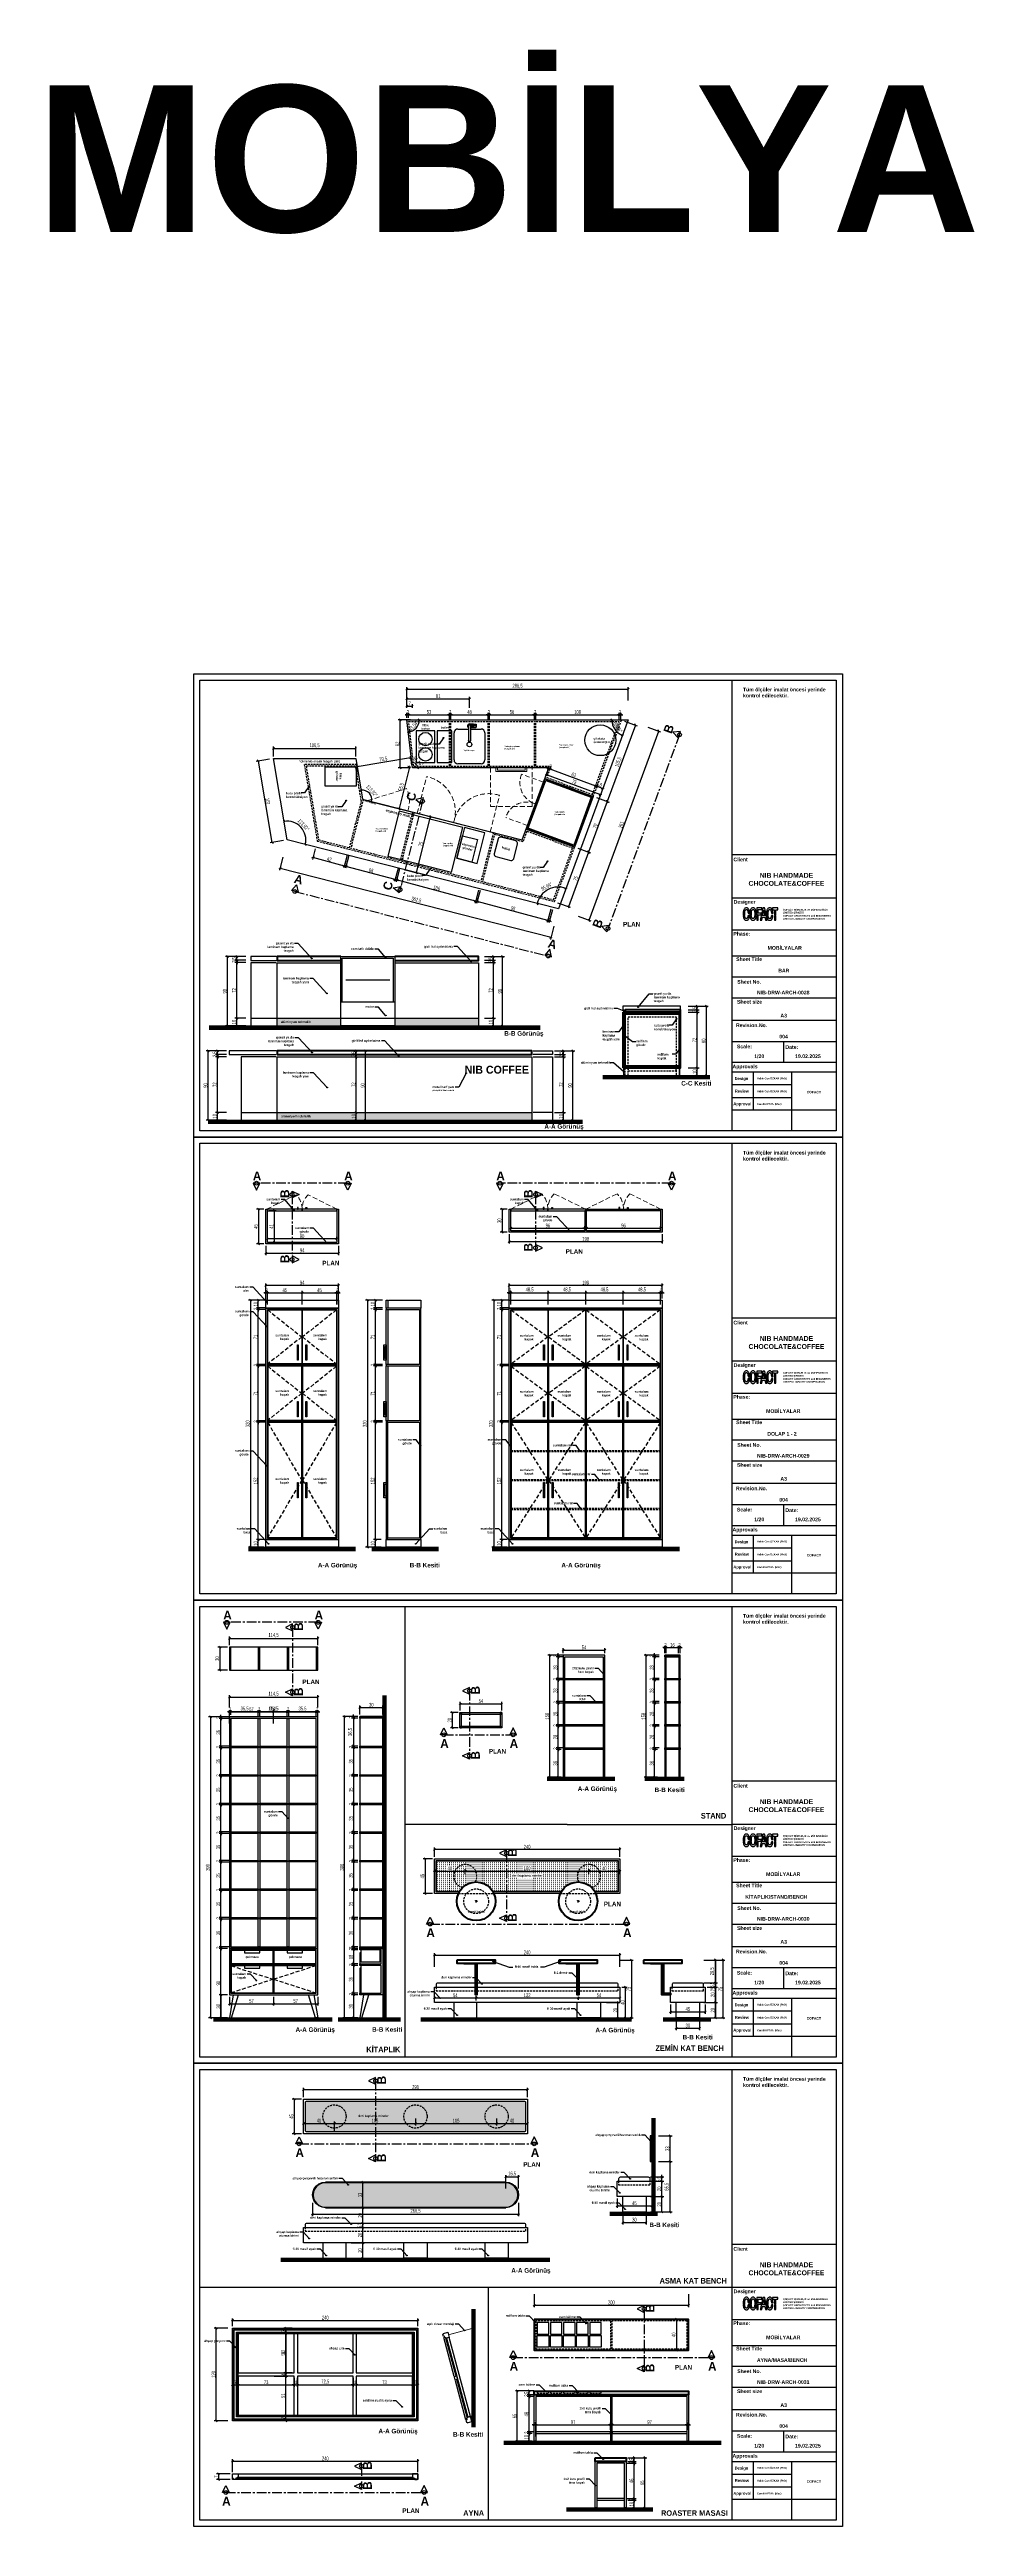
# Model space of a CAD drawing. Header units: millimetres. Extents: x 933584 to 974011, y 4545988 to 4553664.
# Drawn here: x 968314 to 969512, y 4550455 to 4553664 of the extents above; entities that cross this region are included whole.
import ezdxf

# ---------------------------------------------------------------- set-up
doc = ezdxf.new("R2010")
doc.units = ezdxf.units.MM
doc.set_wipeout_variables(frame=1)
doc.header["$PDMODE"] = 35
for name, pattern in [('( Hidden )', [0.375, 0.25, -0.125]), ('CENTER', [2, 1.25, -0.25, 0.25, -0.25]), ('DASHED', [0.75, 0.5, -0.25]), ('HIDDEN', [9.525, 6.35, -3.175]), ('HIDDENX2', [19.05, 12.7, -6.35])]:
    doc.linetypes.add(name, pattern=pattern)
doc.layers.get('0').update_dxf_attribs({"color": 255})
doc.layers.get('Defpoints').update_dxf_attribs({"color": 8})
for name, color, linetype in [('0-DMS-50', 143, 'Continuous'), ('0-HSL-HTC', 253, 'Continuous'), ('0-HSL-SLD', 252, 'Continuous'), ('0-LNS-SLN', 6, 'Continuous'), ('0-LNS-VLF', 11, 'Continuous'), ('0-TXT-NRS', 6, 'Continuous'), ('0-TXT-XBX_20', 3, 'Continuous'), ('2-SPS-RCN', 2, 'Continuous'), ('8-KBT-KEQ', 4, 'Continuous')]:
    doc.layers.add(name, color=color, linetype=linetype)
for name, color, linetype, lineweight in [('2-SPS-IBW', 5, 'Continuous', 40), ('3-OPN-WDR', 4, 'Continuous', 18), ('WNG-02-METAL', 71, 'Continuous', 15), ('WNG-08-WIREDUCT', 120, 'Continuous', 15)]:
    doc.layers.add(name, color=color, linetype=linetype, lineweight=lineweight)
doc.styles.add('Century Gothic_B_3', font='GOTHICB.TTF', dxfattribs={"height": 4})
doc.styles.add('dim_romans_50', font='swissl.ttf', dxfattribs={"width": 0.6, "height": 5})
doc.dimstyles.new('ONK_dim 1_50', dxfattribs={"dimscale": 5, "dimtxt": 4, "dimasz": 0.5, "dimexe": 0.5, "dimexo": 0.5, "dimgap": 0.2, "dimtad": 1, "dimdec": 1, "dimrnd": 0.5, "dimzin": 9, "dimtxsty": 'dim_romans_50', "dimblk": 'OBLIQUE', "dimcen": 1, "dimclre": 256, "dimclrt": 256, "dimazin": 2, "dimtfac": 1, "dimtdec": 1, "dimtix": 1, "dimtmove": 2, "dimatfit": 3, "dimldrblk": 'OBLIQUE', "dimfxl": 3, "dimfxlon": 1, "dimarcsym": 0})

msp = doc.modelspace()

# ---------------------------------------------------------------- texts
at = {"color": 0, "attachment_point": 1, "line_spacing_factor": 0.984502, "style": 'Century Gothic_B_3'}
for s, insert, char_height, width in [('\\pxqc;{\\fArial|b1|i0|c0|p34;MOBİLYA}', (966946.55, 4553617.74), 189.8307, 3922.4425), ('\\pxql;{\\fArial|b1|i0|c0|p34;Tüm ölçüler imalat öncesi yerinde kontrol edilecektir.}', (969212.26, 4552837.5), 4.7614, 129.7319), ('\\pxqr;{\\fArial|b1|i0|c0|p34;Client}', (968983.21, 4552617.33), 4.7614, 235.2535), ('\\pxqc;{\\fArial|b1|i0|c0|p34;NIB HANDMADE CHOCOLATE&COFFEE}', (969203.21, 4552597.56), 6.3277, 130.7481), ('\\pxqr;{\\fArial|b1|i0|c0|p34;Designer}', (968993.48, 4552562.39), 4.7614, 235.2535), ('{\\fFranklin Gothic Medium|b1|i0|c162|p34;COFACT MİMARLIK ve MÜHENDİSLİK}\\P{\\fFranklin Gothic Medium|b1|i0|c162|p34;LİMİTED ŞİRKETİ}', (969263.96, 4552551.01), 2.3492, 91.5237), ('\\pxql;{\\fFranklin Gothic Book|b1|i0|c162|p34;COFACT ARCHITECTS and ENGINEERS\\PLIMITED LIABILITY COOPERATION}', (969263.96, 4552543.17), 2.3492, 91.5237), ('\\pxqr;{\\fArial|b1|i0|c0|p34;Phase:}', (968986.41, 4552521.12), 4.7614, 235.2535), ('\\pxqr;{\\fArial|b1|i0|c0|p34;Sheet Title}', (969001.83, 4552488.2), 4.7614, 235.2535), ('\\pxqr;{\\fArial|b1|i0|c0|p34;MOBİLYALAR}', (969053.27, 4552502.78), 4.7614, 235.2535), ('\\pxqr;{\\fArial|b1|i0|c0|p34;Sheet No.}', (969000.32, 4552458.83), 4.7614, 235.2535), ('\\pxqr;{\\fArial|b1|i0|c0|p34;NIB-DRW-ARCH-0028}', (969063.18, 4552444.88), 4.7614, 235.2535), ('\\pxi-2,l3,qr,t3;BAR', (969037.09, 4552473.34), 4.7614, 235.2535), ('\\pxqr;{\\fArial|b1|i0|c0|p34;Sheet size}', (969001.85, 4552432.96), 4.7614, 235.2535), ('\\pxqr;{\\fArial|b1|i0|c0|p34;A3}', (969034.05, 4552415.05), 4.7614, 235.2535), ('\\pxqr;{\\fArial|b1|i0|c0|p34;Revision.No.}', (969008.3, 4552402.53), 4.7614, 235.2535), ('\\pxqr;{\\fArial|b1|i0|c0|p34;00\\fArial|b1|i0|c162|p34;4}', (969035.18, 4552387.88), 4.7614, 235.2535), ('\\pxqr;{\\fArial|b1|i0|c0|p34;Approvals}', (968996.03, 4552349.15), 4.7614, 235.2535), ('\\pxqr;{\\fArial|b1|i0|c0|p34;Scale:}', (968988.74, 4552375.06), 4.7614, 235.2535), ('\\pxqr;{\\fArial|b1|i0|c0|p34;1/20}', (969004.56, 4552362.41), 4.7614, 235.2535), ('\\pxqr;{\\fArial|b1|i0|c0|p34;Date:}', (969048.63, 4552374.34), 4.7614, 235.2535), ('\\pxqr;{\\fArial|b1|i0|c162|p34;19\\fArial|b1|i0|c0|p34;.02.202\\fArial|b1|i0|c162|p34;5}', (969077.77, 4552362.41), 4.7614, 235.2535), ('\\pxqr;{\\fArial|b1|i0|c0|p34;Design}', (968983.95, 4552332.98), 3.8034, 235.2535), ('\\pxqr;{\\fArial|b1|i0|c0|p34;Review}', (968984.78, 4552316.77), 3.8034, 235.2535), ('{\\fArial|b1|i0|c0|p34;\\W9.71336;   }{\\fArial|b1|i0|c0|p34;Hakkı Can ÖZKAN (PhD)}', (969203.57, 4552332.51), 2.3807, 65.374), ('{\\fArial|b1|i0|c0|p34;\\W9.71336;   }{\\fArial|b1|i0|c0|p34;Hakkı Can ÖZKAN (PhD)}', (969203.57, 4552315.82), 2.3807, 65.374), ('\\pxqc;{\\fArial|b1|i0|c0|p34;COFACT}', (969238.73, 4552315.23), 3.1638, 130.7481), ('\\pxqr;{\\fArial|b1|i0|c0|p34;Approval}', (968987.54, 4552300.26), 3.8034, 235.2535), ('{\\W9.71336;\\fArial|b1|i0|c0|p34;   \\W1;Cem KAPTAN (Msc)}', (969203.57, 4552299.34), 2.3807, 65.374), ('\\pxql;{\\fArial|b1|i0|c0|p34;Tüm ölçüler imalat öncesi yerinde kontrol edilecektir.}', (969212.26, 4552237.5), 4.7614, 129.7319), ('\\pxqr;{\\fArial|b1|i0|c0|p34;Client}', (968983.21, 4552017.33), 4.7614, 235.2535), ('\\pxqc;{\\fArial|b1|i0|c0|p34;NIB HANDMADE CHOCOLATE&COFFEE}', (969203.21, 4551997.56), 6.3277, 130.7481), ('\\pxqr;{\\fArial|b1|i0|c0|p34;Designer}', (968993.48, 4551962.39), 4.7614, 235.2535), ('{\\fFranklin Gothic Medium|b1|i0|c162|p34;COFACT MİMARLIK ve MÜHENDİSLİK}\\P{\\fFranklin Gothic Medium|b1|i0|c162|p34;LİMİTED ŞİRKETİ}', (969263.96, 4551951.01), 2.3492, 91.5237), ('\\pxql;{\\fFranklin Gothic Book|b1|i0|c162|p34;COFACT ARCHITECTS and ENGINEERS\\PLIMITED LIABILITY COOPERATION}', (969263.96, 4551943.17), 2.3492, 91.5237), ('\\pxqr;{\\fArial|b1|i0|c0|p34;Phase:}', (968986.41, 4551921.12), 4.7614, 235.2535), ('\\pxqr;{\\fArial|b1|i0|c0|p34;MOBİLYALAR}', (969051.32, 4551902.78), 4.7614, 235.2535), ('\\pxqr;{\\fArial|b1|i0|c0|p34;Sheet Title}', (969001.83, 4551888.2), 4.7614, 235.2535), ('\\pxi-2,l3,qr,t3;DOLAP 1 - 2', (969046.64, 4551873.34), 4.7614, 235.2535), ('\\pxqr;{\\fArial|b1|i0|c0|p34;Sheet size}', (969001.85, 4551832.96), 4.7614, 235.2535), ('\\pxqr;{\\fArial|b1|i0|c0|p34;Sheet No.}', (969000.32, 4551858.83), 4.7614, 235.2535), ('\\pxqr;{\\fArial|b1|i0|c0|p34;NIB-DRW-ARCH-0029}', (969063.18, 4551844.88), 4.7614, 235.2535), ('\\pxqr;{\\fArial|b1|i0|c0|p34;Revision.No.}', (969008.3, 4551802.53), 4.7614, 235.2535), ('\\pxqr;{\\fArial|b1|i0|c0|p34;A3}', (969034.05, 4551815.05), 4.7614, 235.2535), ('\\pxqr;{\\fArial|b1|i0|c0|p34;Scale:}', (968988.74, 4551775.06), 4.7614, 235.2535), ('\\pxqr;{\\fArial|b1|i0|c0|p34;00\\fArial|b1|i0|c162|p34;4}', (969035.18, 4551787.88), 4.7614, 235.2535), ('\\pxqr;{\\fArial|b1|i0|c0|p34;Date:}', (969048.63, 4551774.34), 4.7614, 235.2535), ('\\pxqr;{\\fArial|b1|i0|c0|p34;Approvals}', (968996.03, 4551749.15), 4.7614, 235.2535), ('\\pxqr;{\\fArial|b1|i0|c0|p34;1/20}', (969004.56, 4551762.41), 4.7614, 235.2535), ('\\pxqr;{\\fArial|b1|i0|c162|p34;19\\fArial|b1|i0|c0|p34;.02.202\\fArial|b1|i0|c162|p34;5}', (969077.77, 4551762.41), 4.7614, 235.2535), ('\\pxqr;{\\fArial|b1|i0|c0|p34;Design}', (968983.95, 4551732.98), 3.8034, 235.2535), ('\\pxqr;{\\fArial|b1|i0|c0|p34;Review}', (968984.78, 4551716.77), 3.8034, 235.2535), ('{\\fArial|b1|i0|c0|p34;\\W9.71336;   }{\\fArial|b1|i0|c0|p34;Hakkı Can ÖZKAN (PhD)}', (969203.57, 4551732.51), 2.3807, 65.374), ('{\\fArial|b1|i0|c0|p34;\\W9.71336;   }{\\fArial|b1|i0|c0|p34;Hakkı Can ÖZKAN (PhD)}', (969203.57, 4551715.82), 2.3807, 65.374), ('\\pxqc;{\\fArial|b1|i0|c0|p34;COFACT}', (969238.73, 4551715.23), 3.1638, 130.7481), ('\\pxqr;{\\fArial|b1|i0|c0|p34;Approval}', (968987.54, 4551700.26), 3.8034, 235.2535), ('{\\W9.71336;\\fArial|b1|i0|c0|p34;   \\W1;Cem KAPTAN (Msc)}', (969203.57, 4551699.34), 2.3807, 65.374), ('\\pxql;{\\fArial|b1|i0|c0|p34;Tüm ölçüler imalat öncesi yerinde kontrol edilecektir.}', (969212.26, 4551637.5), 4.7614, 129.7319), ('\\pxqr;{\\fArial|b1|i0|c0|p34;Client}', (968983.21, 4551417.33), 4.7614, 235.2535), ('\\pxqc;{\\fArial|b1|i0|c0|p34;NIB HANDMADE CHOCOLATE&COFFEE}', (969203.21, 4551397.56), 6.3277, 130.7481), ('\\pxi-2,l3,qr,t3;STAND', (968837.77, 4551379.65), 7.142, 352.8803), ('\\pxqr;{\\fArial|b1|i0|c0|p34;Designer}', (968993.48, 4551362.39), 4.7614, 235.2535), ('\\pxqr;{\\fArial|b1|i0|c0|p34;Phase:}', (968986.41, 4551321.12), 4.7614, 235.2535), ('{\\fFranklin Gothic Medium|b1|i0|c162|p34;COFACT MİMARLIK ve MÜHENDİSLİK}\\P{\\fFranklin Gothic Medium|b1|i0|c162|p34;LİMİTED ŞİRKETİ}', (969263.96, 4551351.01), 2.3492, 91.5237), ('\\pxql;{\\fFranklin Gothic Book|b1|i0|c162|p34;COFACT ARCHITECTS and ENGINEERS\\PLIMITED LIABILITY COOPERATION}', (969263.96, 4551343.17), 2.3492, 91.5237), ('\\pxqr;{\\fArial|b1|i0|c0|p34;Sheet Title}', (969001.83, 4551288.2), 4.7614, 235.2535), ('\\pxqr;{\\fArial|b1|i0|c0|p34;MOBİLYALAR}', (969051.32, 4551302.78), 4.7614, 235.2535), ('\\pxqr;{\\fArial|b1|i0|c0|p34;Sheet No.}', (969000.32, 4551258.83), 4.7614, 235.2535), ('\\pxi-2,l3,qr,t3;KİTAPLIK/STAND/BENCH', (969060.1, 4551273.34), 4.7614, 235.2535), ('\\pxqr;{\\fArial|b1|i0|c0|p34;Sheet size}', (969001.85, 4551232.96), 4.7614, 235.2535), ('\\pxqr;{\\fArial|b1|i0|c0|p34;NIB-DRW-ARCH-0030}', (969063.18, 4551244.88), 4.7614, 235.2535), ('\\pxqr;{\\fArial|b1|i0|c0|p34;Revision.No.}', (969008.3, 4551202.53), 4.7614, 235.2535), ('\\pxqr;{\\fArial|b1|i0|c0|p34;A3}', (969034.05, 4551215.05), 4.7614, 235.2535), ('\\pxqr;{\\fArial|b1|i0|c0|p34;Scale:}', (968988.74, 4551175.06), 4.7614, 235.2535), ('\\pxqr;{\\fArial|b1|i0|c0|p34;1/20}', (969004.56, 4551162.41), 4.7614, 235.2535), ('\\pxqr;{\\fArial|b1|i0|c0|p34;00\\fArial|b1|i0|c162|p34;4}', (969035.18, 4551187.88), 4.7614, 235.2535), ('\\pxqr;{\\fArial|b1|i0|c0|p34;Date:}', (969048.63, 4551174.34), 4.7614, 235.2535), ('\\pxqr;{\\fArial|b1|i0|c162|p34;19\\fArial|b1|i0|c0|p34;.02.202\\fArial|b1|i0|c162|p34;5}', (969077.77, 4551162.41), 4.7614, 235.2535), ('\\pxqr;{\\fArial|b1|i0|c0|p34;Approvals}', (968996.03, 4551149.15), 4.7614, 235.2535), ('\\pxqr;{\\fArial|b1|i0|c0|p34;Design}', (968983.95, 4551132.98), 3.8034, 235.2535), ('{\\fArial|b1|i0|c0|p34;\\W9.71336;   }{\\fArial|b1|i0|c0|p34;Hakkı Can ÖZKAN (PhD)}', (969203.57, 4551132.51), 2.3807, 65.374), ('\\pxqr;{\\fArial|b1|i0|c0|p34;Approval}', (968987.54, 4551100.26), 3.8034, 235.2535), ('\\pxqr;{\\fArial|b1|i0|c0|p34;Review}', (968984.78, 4551116.77), 3.8034, 235.2535), ('{\\W9.71336;\\fArial|b1|i0|c0|p34;   \\W1;Cem KAPTAN (Msc)}', (969203.57, 4551099.34), 2.3807, 65.374), ('{\\fArial|b1|i0|c0|p34;\\W9.71336;   }{\\fArial|b1|i0|c0|p34;Hakkı Can ÖZKAN (PhD)}', (969203.57, 4551115.82), 2.3807, 65.374), ('\\pxqc;{\\fArial|b1|i0|c0|p34;COFACT}', (969238.73, 4551115.23), 3.1638, 130.7481), ('\\pxi-2,l3,qr,t3;KİTAPLIK', (968415.62, 4551076.89), 7.142, 352.8803), ('\\pxi-2,l3,qr,t3;ZEMİN KAT BENCH', (968834.55, 4551078.5), 7.142, 352.8803), ('\\pxql;{\\fArial|b1|i0|c0|p34;Tüm ölçüler imalat öncesi yerinde kontrol edilecektir.}', (969212.26, 4551037.5), 4.7614, 129.7319), ('\\pxqr;{\\fArial|b1|i0|c0|p34;Client}', (968983.21, 4550817.33), 4.7614, 235.2535), ('\\pxi-2,l3,qr,t3;ASMA KAT BENCH', (968838.48, 4550777.25), 7.142, 352.8803), ('\\pxqc;{\\fArial|b1|i0|c0|p34;NIB HANDMADE CHOCOLATE&COFFEE}', (969203.21, 4550797.56), 6.3277, 130.7481), ('\\pxqr;{\\fArial|b1|i0|c0|p34;Designer}', (968993.48, 4550762.39), 4.7614, 235.2535), ('{\\fFranklin Gothic Medium|b1|i0|c162|p34;COFACT MİMARLIK ve MÜHENDİSLİK}\\P{\\fFranklin Gothic Medium|b1|i0|c162|p34;LİMİTED ŞİRKETİ}', (969263.96, 4550751.01), 2.3492, 91.5237), ('\\pxql;{\\fFranklin Gothic Book|b1|i0|c162|p34;COFACT ARCHITECTS and ENGINEERS\\PLIMITED LIABILITY COOPERATION}', (969263.96, 4550743.17), 2.3492, 91.5237), ('\\pxqr;{\\fArial|b1|i0|c0|p34;Phase:}', (968986.41, 4550721.12), 4.7614, 235.2535), ('\\pxqr;{\\fArial|b1|i0|c0|p34;Sheet Title}', (969001.83, 4550688.2), 4.7614, 235.2535), ('\\pxqr;{\\fArial|b1|i0|c0|p34;MOBİLYALAR}', (969051.32, 4550702.78), 4.7614, 235.2535), ('\\pxqr;{\\fArial|b1|i0|c0|p34;Sheet No.}', (969000.32, 4550658.83), 4.7614, 235.2535), ('\\pxi-2,l3,qr,t3;AYNA/MASA/BENCH', (969060.1, 4550673.34), 4.7614, 235.2535), ('\\pxqr;{\\fArial|b1|i0|c0|p34;Sheet size}', (969001.85, 4550632.96), 4.7614, 235.2535), ('\\pxqr;{\\fArial|b1|i0|c0|p34;NIB-DRW-ARCH-0031}', (969063.18, 4550644.88), 4.7614, 235.2535), ('\\pxqr;{\\fArial|b1|i0|c0|p34;A3}', (969034.05, 4550615.05), 4.7614, 235.2535), ('\\pxqr;{\\fArial|b1|i0|c0|p34;Revision.No.}', (969008.3, 4550602.53), 4.7614, 235.2535), ('\\pxqr;{\\fArial|b1|i0|c0|p34;00\\fArial|b1|i0|c162|p34;4}', (969035.18, 4550587.88), 4.7614, 235.2535), ('\\pxqr;{\\fArial|b1|i0|c0|p34;Scale:}', (968988.74, 4550575.06), 4.7614, 235.2535), ('\\pxqr;{\\fArial|b1|i0|c0|p34;1/20}', (969004.56, 4550562.41), 4.7614, 235.2535), ('\\pxqr;{\\fArial|b1|i0|c0|p34;Date:}', (969048.63, 4550574.34), 4.7614, 235.2535), ('\\pxqr;{\\fArial|b1|i0|c162|p34;19\\fArial|b1|i0|c0|p34;.02.202\\fArial|b1|i0|c162|p34;5}', (969077.77, 4550562.41), 4.7614, 235.2535), ('\\pxqr;{\\fArial|b1|i0|c0|p34;Approvals}', (968996.03, 4550549.15), 4.7614, 235.2535), ('\\pxqr;{\\fArial|b1|i0|c0|p34;Design}', (968983.95, 4550532.98), 3.8034, 235.2535), ('{\\fArial|b1|i0|c0|p34;\\W9.71336;   }{\\fArial|b1|i0|c0|p34;Hakkı Can ÖZKAN (PhD)}', (969203.57, 4550532.51), 2.3807, 65.374), ('\\pxqr;{\\fArial|b1|i0|c0|p34;Approval}', (968987.54, 4550500.26), 3.8034, 235.2535), ('\\pxqr;{\\fArial|b1|i0|c0|p34;Review}', (968984.78, 4550516.77), 3.8034, 235.2535), ('{\\W9.71336;\\fArial|b1|i0|c0|p34;   \\W1;Cem KAPTAN (Msc)}', (969203.57, 4550499.34), 2.3807, 65.374), ('{\\fArial|b1|i0|c0|p34;\\W9.71336;   }{\\fArial|b1|i0|c0|p34;Hakkı Can ÖZKAN (PhD)}', (969203.57, 4550515.82), 2.3807, 65.374), ('\\pxqc;{\\fArial|b1|i0|c0|p34;COFACT}', (969238.73, 4550515.23), 3.1638, 130.7481), ('\\pxi-2,l3,qr,t3;AYNA', (968524.13, 4550476.33), 7.142, 352.8803), ('\\pxi-2,l3,qr,t3;ROASTER MASASI', (968839.77, 4550476.33), 7.142, 352.8803)]:
    msp.add_mtext(s, dxfattribs=dict(at, insert=insert, char_height=char_height, width=width))
at = {"linetype": 'CENTER', "ltscale": 10, "char_height": 11.3933, "line_spacing_factor": 0.984502, "style": 'Century Gothic_B_3'}
for s, insert, width, attachment_point, rotation in [('\\pxql;{\\fFranklin Gothic Book|b1|i0|c162|p34;B}', (969237.02, 4553128.52), 370.3635, 3, 69.7604), ('\\pxql;{\\fFranklin Gothic Book|b1|i0|c162|p34;A}', (968632.9, 4552596.06), 370.3635, 1, 345.70262), ('\\pxql;{\\fFranklin Gothic Book|b1|i0|c162|p34;A}', (968961.54, 4552512.31), 370.3635, 1, 345.70262), ('\\pxql;{\\fFranklin Gothic Book|b1|i0|c162|p34;B}', (969144.98, 4552876.4), 370.3635, 3, 69.7604), ('\\pxql;{\\fFranklin Gothic Book|b1|i0|c162|p34;B}', (968613.22, 4552580.82), 404.3716, 3, 90), ('\\pxql;{\\fFranklin Gothic Book|b1|i0|c162|p34;B}', (968928.56, 4552580.82), 404.3716, 3, 90), ('\\pxql;{\\fFranklin Gothic Book|b1|i0|c162|p34;B}', (968613.22, 4552462.45), 370.3635, 3, 90), ('\\pxql;{\\fFranklin Gothic Book|b1|i0|c162|p34;B}', (968928.56, 4552462.45), 355.3635, 3, 90), ('\\pxql;{\\fFranklin Gothic Book|b1|i0|c162|p34;B}', (968631.01, 4552020), 404.3716, 3, 90), ('\\pxql;{\\fFranklin Gothic Book|b1|i0|c162|p34;B}', (968631.01, 4551901.64), 370.3635, 3, 90), ('\\pxql;{\\fFranklin Gothic Book|b1|i0|c162|p34;B}', (968860.12, 4551937.67), 404.3716, 3, 90), ('\\pxql;{\\fFranklin Gothic Book|b1|i0|c162|p34;B}', (968860.12, 4551819.31), 370.3635, 3, 90), ('\\pxql;{\\fFranklin Gothic Book|b1|i0|c162|p34;B}', (968908, 4551727.5), 404.3716, 3, 90), ('\\pxql;{\\fFranklin Gothic Book|b1|i0|c162|p34;B}', (968908, 4551609.13), 370.3635, 3, 90), ('\\pxql;{\\fFranklin Gothic Book|b1|i0|c162|p34;B}', (968738.49, 4551416.18), 387.9915, 3, 90), ('\\pxql;{\\fFranklin Gothic Book|b1|i0|c162|p34;B}', (968738.49, 4551297.81), 370.3635, 3, 90), ('\\pxql;{\\fFranklin Gothic Book|b1|i0|c162|p34;B}', (969086.21, 4550987.03), 254.438, 3, 90), ('\\pxql;{\\fFranklin Gothic Book|b1|i0|c162|p34;B}', (969086.21, 4550868.66), 213.4645, 3, 90), ('\\pxql;{\\fFranklin Gothic Book|b1|i0|c162|p34;B}', (968720.23, 4550834.72), 305.7231, 3, 90), ('\\pxql;{\\fFranklin Gothic Book|b1|i0|c162|p34;B}', (968720.23, 4550716.35), 213.4645, 3, 90)]:
    msp.add_mtext(s, dxfattribs=dict(at, insert=insert, width=width, attachment_point=attachment_point, rotation=rotation))
at = {"linetype": 'HIDDEN', "ltscale": 0.5, "insert": (968637.65, 4552743.55), "char_height": 2.9364, "width": 95.455, "attachment_point": 1, "line_spacing_factor": 0.984502, "style": 'Century Gothic_B_3'}
msp.add_mtext('{\\fFranklin Gothic Book|b1|i0|c162|p34;*çimento esaslı tezgah üstü}', dxfattribs=at)
at = {"linetype": 'CENTER', "ltscale": 10, "char_height": 11.3933, "attachment_point": 3, "line_spacing_factor": 0.984502, "style": 'Century Gothic_B_3'}
for insert, width in [((968947.82, 4552210.65), 370.3635), ((969066.19, 4552210.65), 370.3635), ((969263.16, 4552210.65), 370.3635), ((969381.52, 4552210.65), 266.3635), ((968909.48, 4551641.75), 370.3635), ((969027.85, 4551641.75), 370.3635), ((969190.54, 4551475.35), 370.3635), ((969308.9, 4551475.35), 398.7555), ((969172.57, 4551230.23), 370.3635), ((969290.94, 4551230.23), 234.0191), ((969003.07, 4550945.37), 370.3635), ((969121.43, 4550945.37), 184.0191), ((969280.42, 4550668.55), 370.3635), ((969398.79, 4550668.55), 231.7552), ((968908.11, 4550493.8), 370.3635), ((969026.48, 4550493.8), 231.7552)]:
    msp.add_mtext('\\pxql;{\\fFranklin Gothic Book|b1|i0|c162|p34;A}', dxfattribs=dict(at, insert=insert, width=width))
at = {"layer": '0-LNS-VLF', "linetype": 'HIDDEN', "ltscale": 0.5, "style": 'Century Gothic_B_3'}
msp.add_text('NIB COFFEE', height=10.278, dxfattribs=at).set_placement((968851.92, 4552337.47))
at = {"layer": '0-LNS-VLF', "linetype": 'HIDDEN', "ltscale": 0.5, "char_height": 2.9364, "attachment_point": 1, "line_spacing_factor": 0.984502, "style": 'Century Gothic_B_3'}
for s, insert, width in [('\\pxql;{\\fFranklin Gothic Book|b1|i0|c162|p34;granit ya da\\Plaminam kaplama \\Ptezgah}', (968791.97, 4552766.31), 95.455), ('\\pxql;{\\fFranklin Gothic Book|b1|i0|c162|p34;kutu profil \\Pkonstrüksiyon}', (968620.8, 4552702.39), 95.455), ('\\pxql;{\\fFranklin Gothic Book|b1|i0|c162|p34;granit ya da\\Plaminam kaplama \\Ptezgah}', (968926.91, 4552606.47), 95.455), ('\\pxqr;{\\fFranklin Gothic Book|b1|i0|c162|p34;granit ya da\\Plaminam kaplama \\Ptezgah}', (968534.81, 4552508.06), 95.455), ('\\pxqr;{\\fFranklin Gothic Book|b1|i0|c162|p34;\\Pcam tatlı dolabı}', (968630.52, 4552505.6), 103.8644), ('\\pxqr;{\\fFranklin Gothic Book|b1|i0|c162|p34;\\Pgizli led aydınlatma}', (968741.08, 4552508.57), 95.455), ('\\pxqr;{\\fFranklin Gothic Book|b1|i0|c162|p34;\\Plaminam kaplama \\Ptezgah yanı}', (968554.43, 4552467.23), 95.455), ('\\pxql;{\\fFranklin Gothic Book|b1|i0|c162|p34;granit ya da\\Plaminam kaplama \\Ptezgah}', (969096.59, 4552442.82), 95.455), ('\\pxqr;{\\fFranklin Gothic Book|b1|i0|c162|p34;\\Pmotor}', (968630.52, 4552430.65), 103.8644), ('\\pxqr;{\\fFranklin Gothic Book|b1|i0|c162|p34;\\Pgizli led aydınlatma}', (968939.27, 4552428.4), 104.5784), ('\\pxqr;{\\fFranklin Gothic Book|b1|i0|c162|p34;granit ya da\\Plaminam kaplama \\Ptezgah}', (968535.11, 4552385.96), 95.455), ('\\pxql;{\\fFranklin Gothic Book|b1|i0|c162|p34;alüminyum tekmelik}', (968613.75, 4552406.04), 95.455), ('\\pxqr;{\\fFranklin Gothic Book|b1|i0|c162|p34;\\Pgizli led aydınlatma}', (968647.17, 4552386.47), 95.455), ('\\pxql;{\\fFranklin Gothic Book|b1|i0|c162|p34;\\Plaminam \\Pkaplama \\Ptezgah yanı}', (969030.45, 4552398.17), 95.455), ('\\pxql;{\\fFranklin Gothic Book|b1|i0|c162|p34;mdflam \\P\\pq*;gövde}', (969074.16, 4552381.16), 95.455), ('\\pxql;{\\fFranklin Gothic Book|b1|i0|c162|p34;kutu profil \\Pkonstrüksiyon}', (969097.1, 4552401.43), 95.455), ('\\pxql;{\\fFranklin Gothic Book|b1|i0|c162|p34;alüminyum tekmelik}', (969002.27, 4552353.28), 95.455), ('\\pxql;{\\fFranklin Gothic Book|b1|i0|c162|p34;mdflam \\Pkapak}', (969101.49, 4552363.89), 95.455), ('\\pxqr;{\\fFranklin Gothic Book|b1|i0|c162|p34;\\Plaminam kaplama \\Ptezgah yanı}', (968554.74, 4552345.13), 95.455), ('\\pxqr;{\\fFranklin Gothic Book|b1|i0|c162|p34;metal harf yazı\\P\\H0.681096x;yüzeyden 3cm uzakta}', (968742.75, 4552321.8), 95.455), ('\\pxql;{\\fFranklin Gothic Book|b1|i0|c162|p34;alüminyum tekmelik}', (968614.06, 4552283.94), 95.455), ('\\pxqr;{\\fFranklin Gothic Book|b1|i0|c162|p34;suntalam \\Pkapak}', (968517.41, 4552176.2), 95.455), ('\\pxqr;{\\fFranklin Gothic Book|b1|i0|c162|p34;suntalam \\Pkapak}', (968832.74, 4552176.2), 95.455), ('\\pxqr;{\\fFranklin Gothic Book|b1|i0|c162|p34;suntalam \\Pgövde}', (968869.89, 4552154.06), 95.455), ('\\pxqr;{\\fFranklin Gothic Book|b1|i0|c162|p34;suntalam \\Pgövde}', (968554.56, 4552139.06), 95.455), ('\\pxqr;{\\fFranklin Gothic Book|b1|i0|c162|p34;suntalam \\Palın}', (968476.62, 4552062.83), 95.455), ('\\pxqr;{\\fFranklin Gothic Book|b1|i0|c162|p34;suntalam \\Pgövde}', (968476.62, 4552031.06), 95.455), ('\\pxqr;{\\fFranklin Gothic Book|b1|i0|c162|p34;suntalam \\Pkapak}', (968529, 4552000.08), 95.455), ('\\pxqr;{\\fFranklin Gothic Book|b1|i0|c162|p34;suntalam \\Pkapak}', (968577.99, 4552000.08), 95.455), ('\\pxqr;{\\fFranklin Gothic Book|b1|i0|c162|p34;suntalam \\Pkapak}', (968845.49, 4551999.77), 95.455), ('\\pxqr;{\\fFranklin Gothic Book|b1|i0|c162|p34;suntalam \\Pkapak}', (968894.49, 4551999.77), 95.455), ('\\pxqr;{\\fFranklin Gothic Book|b1|i0|c162|p34;suntalam \\Pkapak}', (968945.33, 4551999.77), 95.455), ('\\pxqr;{\\fFranklin Gothic Book|b1|i0|c162|p34;suntalam \\Pkapak}', (968994.33, 4551999.77), 95.455), ('\\pxqr;{\\fFranklin Gothic Book|b1|i0|c162|p34;suntalam \\Pkapak}', (968529, 4551927.98), 95.455), ('\\pxqr;{\\fFranklin Gothic Book|b1|i0|c162|p34;suntalam \\Pkapak}', (968577.99, 4551927.98), 95.455), ('\\pxqr;{\\fFranklin Gothic Book|b1|i0|c162|p34;suntalam \\Pkapak}', (968845.49, 4551927.12), 95.455), ('\\pxqr;{\\fFranklin Gothic Book|b1|i0|c162|p34;suntalam \\Pkapak}', (968894.49, 4551927.12), 95.455), ('\\pxqr;{\\fFranklin Gothic Book|b1|i0|c162|p34;suntalam \\Pkapak}', (968945.33, 4551927.12), 95.455), ('\\pxqr;{\\fFranklin Gothic Book|b1|i0|c162|p34;suntalam \\Pkapak}', (968994.33, 4551927.12), 95.455), ('\\pxqr;{\\fFranklin Gothic Book|b1|i0|c162|p34;suntalam \\Pgövde}', (968476.62, 4551850.55), 95.455), ('\\pxqr;{\\fFranklin Gothic Book|b1|i0|c162|p34;suntalam \\Pgövde}', (968687.81, 4551864.93), 95.455), ('\\pxqr;{\\fFranklin Gothic Book|b1|i0|c162|p34;suntalam \\Pgövde}', (968803.84, 4551864.93), 95.455), ('\\pxqr;{\\fFranklin Gothic Book|b1|i0|c162|p34;suntalam raf \\P}', (968894.81, 4551857.58), 95.455), ('\\pxqr;{\\fFranklin Gothic Book|b1|i0|c162|p34;suntalam \\Pkapak}', (968529, 4551814.1), 95.455), ('\\pxqr;{\\fFranklin Gothic Book|b1|i0|c162|p34;suntalam \\Pkapak}', (968577.99, 4551814.1), 95.455), ('\\pxqr;{\\fFranklin Gothic Book|b1|i0|c162|p34;suntalam \\Pkapak}', (968845.49, 4551825.71), 95.455), ('\\pxqr;{\\fFranklin Gothic Book|b1|i0|c162|p34;suntalam \\Pkapak}', (968894.49, 4551825.71), 95.455), ('\\pxqr;{\\fFranklin Gothic Book|b1|i0|c162|p34;suntalam raf \\P}', (968919.26, 4551820.23), 95.455), ('\\pxqr;{\\fFranklin Gothic Book|b1|i0|c162|p34;suntalam \\Pkapak}', (968945.33, 4551825.71), 95.455), ('\\pxqr;{\\fFranklin Gothic Book|b1|i0|c162|p34;suntalam \\Pkapak}', (968994.33, 4551825.71), 95.455), ('\\pxqr;{\\fFranklin Gothic Book|b1|i0|c162|p34;suntalam raf \\P}', (968896.04, 4551782.64), 95.455), ('\\pxqr;{\\fFranklin Gothic Book|b1|i0|c162|p34;suntalam \\Pbaza}', (968478.84, 4551749.7), 95.455), ('\\pxqr;{\\fFranklin Gothic Book|b1|i0|c162|p34;suntalam \\Pbaza}', (968733.95, 4551749.7), 95.455), ('\\pxqr;{\\fFranklin Gothic Book|b1|i0|c162|p34;suntalam \\Pbaza}', (968794.75, 4551749.7), 95.455), ('\\pxqr;{\\fFranklin Gothic Book|b1|i0|c162|p34;2X2 kutu profil\\Pfırın boyalı}', (968923.69, 4551568.83), 95.455), ('\\pxqr;{\\fFranklin Gothic Book|b1|i0|c162|p34;suntalam \\PRAF}', (968913.2, 4551533.31), 95.455), ('\\pxqr;{\\fFranklin Gothic Book|b1|i0|c162|p34;suntalam \\Pgövde}', (968514.15, 4551383.11), 95.455), ('\\pxqr;{\\fFranklin Gothic Book|b1|i0|c162|p34;deri kaplama minder}', (968856.84, 4551300.18), 95.455), ('\\pxqr;{\\fFranklin Gothic Book|b1|i0|c162|p34;masif tabla}', (968782.2, 4551253.29), 95.455), ('\\pxqr;{\\fFranklin Gothic Book|b1|i0|c162|p34;masif tabla}', (968913.43, 4551253.29), 95.455), ('\\pxqr;{\\fFranklin Gothic Book|b1|i0|c162|p34;çekmece}', (968489.77, 4551194.68), 95.455), ('\\pxqr;{\\fFranklin Gothic Book|b1|i0|c162|p34;çekmece}', (968545.71, 4551194.68), 95.455), ('\\pxqr;{\\fFranklin Gothic Book|b1|i0|c162|p34;suntalam \\Pkapak}', (968473.15, 4551172.66), 95.455), ('\\pxqr;{\\fFranklin Gothic Book|b1|i0|c162|p34;deri kaplama minder}', (968765.4, 4551168.27), 95.455), ('\\pxqr;{\\fFranklin Gothic Book|b1|i0|c162|p34;fi 50 masif tabla}', (968851.79, 4551182.04), 95.455), ('\\pxqr;{\\fFranklin Gothic Book|b1|i0|c162|p34;fi 2 demir}', (968889.84, 4551174.24), 95.455), ('\\pxqr;{\\fFranklin Gothic Book|b1|i0|c162|p34;ahşap kaplama\\Poturma birimi}', (968711.1, 4551149.79), 95.455), ('\\pxqr;{\\fFranklin Gothic Book|b1|i0|c162|p34;fi 30 masif ayak}', (968733.12, 4551127.77), 95.455), ('\\pxqr;{\\fFranklin Gothic Book|b1|i0|c162|p34;fi 30 masif ayak}', (968893.18, 4551127.77), 95.455), ('\\pxqr;{\\fFranklin Gothic Book|b1|i0|c162|p34;deri kaplama minder}', (968657.89, 4550988.86), 95.455), ('\\pxqr;{\\fFranklin Gothic Book|b1|i0|c162|p34;ahşap çerçeveli hazeran sırtlık}', (968984.31, 4550964.27), 95.455), ('\\pxqr;{\\fFranklin Gothic Book|b1|i0|c162|p34;ahşap çerçeveli hazeran sırtlık}', (968592.15, 4550908.09), 95.455), ('\\pxqr;{\\fFranklin Gothic Book|b1|i0|c162|p34;deri kaplama minder}', (968957.17, 4550915.74), 95.455), ('\\pxqr;{\\fFranklin Gothic Book|b1|i0|c162|p34;ahşap kaplama\\Poturma birimi}', (968943.87, 4550897.43), 95.455), ('\\pxqr;{\\fFranklin Gothic Book|b1|i0|c162|p34;fi 30 masif ayak}', (968950.69, 4550876.29), 95.455), ('\\pxqr;{\\fFranklin Gothic Book|b1|i0|c162|p34;ahşap kaplama\\Poturma birimi}', (968541.59, 4550838.44), 95.455), ('\\pxqr;{\\fFranklin Gothic Book|b1|i0|c162|p34;deri kaplama minder}', (968595.9, 4550856.92), 95.455), ('\\pxqr;{\\fFranklin Gothic Book|b1|i0|c162|p34;fi 30 masif ayak}', (968563.61, 4550816.42), 95.455), ('\\pxqr;{\\fFranklin Gothic Book|b1|i0|c162|p34;fi 30 masif ayak}', (968668.13, 4550816.42), 95.455), ('\\pxqr;{\\fFranklin Gothic Book|b1|i0|c162|p34;fi 30 masif ayak}', (968773.28, 4550816.42), 95.455), ('\\pxqr;{\\fFranklin Gothic Book|b1|i0|c162|p34;açılı duvar montajı}', (968742.92, 4550719.36), 95.455), ('\\pxqr;{\\fFranklin Gothic Book|b1|i0|c162|p34;mdflam tabla}', (968834.47, 4550729.99), 95.455), ('\\pxqr;{\\fFranklin Gothic Book|b1|i0|c162|p34;cam bölme}', (968900.16, 4550728.36), 95.455), ('\\pxqr;{\\fFranklin Gothic Book|b1|i0|c162|p34;ahşap çerçeve}', (968446.56, 4550697.39), 95.455), ('\\pxqr;{\\fFranklin Gothic Book|b1|i0|c162|p34;ahşap çıta}', (968600.73, 4550687.67), 95.455), ('\\pxqr;{\\fFranklin Gothic Book|b1|i0|c162|p34;eskitme rustik ayna}', (968661.96, 4550620.18), 95.455), ('\\pxqr;{\\fFranklin Gothic Book|b1|i0|c162|p34;cam bölme}', (968847.52, 4550640.57), 95.455), ('\\pxqr;{\\fFranklin Gothic Book|b1|i0|c162|p34;mdflam tabla}', (968890.37, 4550639.54), 95.455), ('\\pxqr;{\\fFranklin Gothic Book|b1|i0|c162|p34;2x2 kutu profil \\Pfırın boyalı}', (968932.94, 4550609.86), 95.455), ('\\pxqr;{\\fFranklin Gothic Book|b1|i0|c162|p34;mdflam tabla}', (968922.29, 4550552.44), 95.455), ('\\pxqr;{\\fFranklin Gothic Book|b1|i0|c162|p34;2x2 kutu profil \\Pfırın boyalı}', (968912.27, 4550518.4), 95.455)]:
    msp.add_mtext(s, dxfattribs=dict(at, insert=insert, width=width))
at = {"layer": '0-TXT-XBX_20', "color": 0, "attachment_point": 1, "line_spacing_factor": 0.984502, "style": 'Century Gothic_B_3'}
for s, insert, char_height, width, rotation in [('\\pxqc;{\\fFranklin Gothic Book|b1|i0|c162|p34;filtre \\Pkahve}', (968753.95, 4552790.37), 2.819, 94.8284, 0), ('\\pxqc;{\\fFranklin Gothic Book|b1|i0|c162|p34;boiler}', (968771.15, 4552787.28), 2.819, 109.8284, 0), ('\\pxqc;{\\fFranklin Gothic Book|b1|i0|c162|p34;filtre \\Pgrinder}', (968692.55, 4552777.84), 2.819, 109.8284, 270), ('\\pxqc;{\\fFranklin Gothic Book|b1|i0|c162|p34;PLAN}', (968952.78, 4552534.04), 5.9199, 230.6396, 0), ('\\pxqc;{\\fFranklin Gothic Book|b1|i0|c162|p34;B-B Görünüş}', (968813.22, 4552392.58), 5.9199, 230.6396, 0), ('\\pxqc;{\\fFranklin Gothic Book|b1|i0|c162|p34;C-C Kesiti}', (969036.57, 4552327.97), 5.9199, 230.6396, 0), ('\\pxqc;{\\fFranklin Gothic Book|b1|i0|c162|p34;A-A Görünüş}', (968865.2, 4552272.09), 5.9199, 230.6396, 0), ('\\pxqc;{\\fFranklin Gothic Book|b1|i0|c162|p34;PLAN}', (968563.15, 4552095.06), 5.9199, 230.6396, 0), ('\\pxqc;{\\fFranklin Gothic Book|b1|i0|c162|p34;PLAN}', (968878.49, 4552110.06), 5.9199, 230.6396, 0), ('\\pxqc;{\\fFranklin Gothic Book|b1|i0|c162|p34;A-A Görünüş}', (968571.87, 4551703.69), 5.9199, 230.6396, 0), ('\\pxqc;{\\fFranklin Gothic Book|b1|i0|c162|p34;B-B Kesiti}', (968684.9, 4551703.69), 5.9199, 230.6396, 0), ('\\pxqc;{\\fFranklin Gothic Book|b1|i0|c162|p34;A-A Görünüş}', (968887.21, 4551703.69), 5.9199, 230.6396, 0), ('\\pxqc;{\\fFranklin Gothic Book|b1|i0|c162|p34;PLAN}', (968537.48, 4551552.55), 5.9199, 230.6396, 0), ('\\pxqc;{\\fFranklin Gothic Book|b1|i0|c162|p34;PLAN}', (968779.02, 4551462.64), 5.9199, 230.6396, 0), ('\\pxqc;{\\fFranklin Gothic Book|b1|i0|c162|p34;A-A Görünüş}', (968908.47, 4551414.09), 5.9199, 230.6396, 0), ('\\pxqc;{\\fFranklin Gothic Book|b1|i0|c162|p34;B-B Kesiti}', (969002.01, 4551412.64), 5.9199, 230.6396, 0), ('\\pxqc;{\\fFranklin Gothic Book|b1|i0|c162|p34;PLAN}', (968927.89, 4551264.8), 5.9199, 230.6396, 0), ('\\pxqc;{\\fFranklin Gothic Book|b1|i0|c162|p34;A-A Görünüş}', (968542.97, 4551102), 5.9199, 230.6396, 0), ('\\pxqc;{\\fFranklin Gothic Book|b1|i0|c162|p34;B-B Kesiti}', (968636.21, 4551102.21), 5.9199, 230.6396, 0), ('\\pxqc;{\\fFranklin Gothic Book|b1|i0|c162|p34;A-A Görünüş}', (968931.32, 4551101.37), 5.9199, 230.6396, 0), ('\\pxqc;{\\fFranklin Gothic Book|b1|i0|c162|p34;B-B Kesiti}', (969038.3, 4551092.2), 5.9199, 230.6396, 0), ('\\pxqc;{\\fFranklin Gothic Book|b1|i0|c162|p34;PLAN}', (968823.42, 4550927.28), 5.9199, 230.6396, 0), ('\\pxqc;{\\fFranklin Gothic Book|b1|i0|c162|p34;B-B Kesiti}', (968995.35, 4550849.06), 5.9199, 230.6396, 0), ('\\pxqc;{\\fFranklin Gothic Book|b1|i0|c162|p34;A-A Görünüş}', (968822.34, 4550790.02), 5.9199, 230.6396, 0), ('\\pxqc;{\\fFranklin Gothic Book|b1|i0|c162|p34;PLAN}', (969019.92, 4550664.48), 5.9199, 230.6396, 0), ('\\pxqc;{\\fFranklin Gothic Book|b1|i0|c162|p34;A-A Görünüş}', (968650.32, 4550581.92), 5.9199, 230.6396, 0), ('\\pxqc;{\\fFranklin Gothic Book|b1|i0|c162|p34;B-B Kesiti}', (968740.99, 4550577.65), 5.9199, 230.6396, 0), ('\\pxqc;{\\fFranklin Gothic Book|b1|i0|c162|p34;PLAN}', (968666.9, 4550478.84), 5.9199, 230.6396, 0)]:
    msp.add_mtext(s, dxfattribs=dict(at, insert=insert, char_height=char_height, width=width, rotation=rotation))
at = {"layer": 'WNG-08-WIREDUCT', "linetype": 'HIDDEN', "insert": (968850.65, 4552757.29), "char_height": 1.7619, "width": 93.6427, "attachment_point": 1, "line_spacing_factor": 0.984502, "style": 'Century Gothic_B_3'}
msp.add_mtext('{\\fFranklin Gothic Book|b1|i0|c162|p34;*çelikl eviye}', dxfattribs=at)
at = {"layer": 'WNG-08-WIREDUCT', "linetype": 'HIDDEN', "insert": (968968.29, 4552677.21), "char_height": 1.7619, "width": 68.6427, "attachment_point": 1, "rotation": 0.36299, "line_spacing_factor": 0.984502, "style": 'Century Gothic_B_3'}
msp.add_mtext('{\\fFranklin Gothic Book|b1|i0|c162|p34;*tatlı dolabı\\P(tezgah altı)}', dxfattribs=at)

# ---------------------------------------------------------------- blocks, each defined once
blk = doc.blocks.new('batarya')
at = {"layer": 'WNG-02-METAL'}
for p, q in [((22326, 6764.8), (22323.4, 6762.8)), ((22323.4, 6762.8), (22326, 6759.3)), ((22328.7, 6761.3), (22326.1, 6759.3)), ((22326.2, 6764.9), (22328.8, 6761.5)), ((22327.1, 6765.6), (22330.1, 6767.9)), ((22329.7, 6762.1), (22327.1, 6765.6)), ((22331.8, 6763.7), (22329.7, 6762.1)), ((22330.4, 6765.4), (22341.9, 6750.3)), ((22332.4, 6766.9), (22343.9, 6751.8))]:
    blk.add_line(p, q, dxfattribs=at)
for points in [[(22326, 6764.8), (22326.1, 6764.8), (22326.2, 6764.9)], [(22326.2, 6764.9), (22326.2, 6764.9), (22326.2, 6764.9), (22326.2, 6764.9)], [(22328.8, 6761.4), (22328.7, 6761.3), (22328.7, 6761.3)], [(22328.8, 6761.5), (22328.8, 6761.5), (22328.8, 6761.5), (22328.8, 6761.4)], [(22341.9, 6750.3), (22342.2, 6750.1), (22342.4, 6749.9), (22342.8, 6749.8), (22343.1, 6749.8), (22343.4, 6749.9), (22343.7, 6750.1)], [(22343.7, 6750.1), (22343.9, 6750.3), (22344.1, 6750.6), (22344.2, 6750.9), (22344.2, 6751.2), (22344.1, 6751.5), (22343.9, 6751.8)]]:
    blk.add_lwpolyline(points, dxfattribs=at)
for centre, radius in [((22325.3, 6761.5), 0.5), ((22326.2, 6762.2), 0.525), ((22326.2, 6762.2), 0.47)]:
    blk.add_circle(centre, radius, dxfattribs=at)
for centre, radius, start, end in [((22323.5, 6762.8), 0.05, 127.2059, 217.2059), ((22326.1, 6759.4), 0.05, 217.2059, 307.2059), ((22330.2, 6761.6), 5.08, 127.8893, 140.6506), ((22326.7, 6766.2), 5.08, 293.7612, 306.5225), ((22331.4, 6766.2), 2.5, 337.2316, 155.5423), ((22331.4, 6766.2), 2.2, 341.8342, 272.5673), ((22331.4, 6766.2), 1.25, 37.2059, 217.2059)]:
    blk.add_arc(centre, radius, start, end, dxfattribs=at)
blk = doc.blocks.new('EVYE PLAN')
at = {"layer": '8-KBT-KEQ'}
for p, q in [((5786.6, -705.5), (5782.8, -705.5)), ((5786.6, -709.9), (5786.6, -705.5)), ((5787.8, -705.6), (5787.8, -709.8)), ((5788, -705.5), (5791.2, -705.5)), ((5791.3, -705.6), (5791.3, -709.9)), ((5762.8, -751.8), (5762.8, -716.8)), ((5767.8, -711.8), (5781.6, -711.8)), ((5781.6, -707.7), (5781.6, -726.7)), ((5784.1, -707.7), (5784.1, -726.7)), ((5784.1, -709.9), (5786.6, -709.9)), ((5784.1, -711.8), (5797.8, -711.8)), ((5788, -709.9), (5791.2, -709.9)), ((5802.8, -716.8), (5802.8, -751.8)), ((5797.8, -756.8), (5767.8, -756.8))]:
    blk.add_line(p, q, dxfattribs=at)
for points in [[(5788, -705.5), (5787.9, -705.5), (5787.8, -705.6)], [(5787.8, -705.6), (5787.8, -705.6), (5787.8, -705.6), (5787.8, -705.6)], [(5782.8, -727.9), (5782.5, -727.9), (5782.2, -727.8), (5781.9, -727.6), (5781.7, -727.3), (5781.6, -727), (5781.6, -726.7)], [(5784.1, -726.7), (5784, -727), (5783.9, -727.3), (5783.7, -727.6), (5783.4, -727.8), (5783.1, -727.9), (5782.8, -727.9)], [(5787.8, -709.8), (5787.8, -709.9), (5787.8, -709.9), (5787.8, -709.9)], [(5787.8, -709.9), (5787.9, -709.9), (5788, -709.9)]]:
    blk.add_lwpolyline(points, dxfattribs=at)
for centre, radius in [((5782.8, -731.8), 3), ((5789.4, -707.7), 0.47), ((5789.4, -707.7), 0.525), ((5790.5, -707.7), 0.5)]:
    blk.add_circle(centre, radius, dxfattribs=at)
for centre, radius, start, end in [((5782.8, -707.7), 2.5, 61.6636, 239.9743), ((5782.8, -707.7), 2.2, 304.6386, 235.3717), ((5786.6, -710.6), 5.08, 76.5553, 89.3166), ((5791.2, -705.6), 0.05, 360, 90), ((5767.8, -716.8), 5, 90, 180), ((5782.8, -707.7), 1.25, 0, 180), ((5786.6, -704.8), 5.08, 270.6834, 283.4447), ((5791.2, -709.9), 0.05, 270, 0), ((5797.8, -716.8), 5, 51.566, 90), ((5797.8, -716.8), 5, 0, 90), ((5797.8, -716.8), 5, 0, 21.3657), ((5767.8, -751.8), 5, 180, 270), ((5797.8, -751.8), 5, 270, 0)]:
    blk.add_arc(centre, radius, start, end, dxfattribs=at)
at = {"layer": '8-KBT-KEQ', "xscale": -1, "rotation": 37.20591726552704}
blk.add_blockref('batarya', (27660.5, 7406.7), dxfattribs=at)
blk = doc.blocks.new('_Oblique')
at = {"color": 0, "linetype": 'ByBlock', "lineweight": -2}
blk.add_line((-0.5, -0.5), (0.5, 0.5), dxfattribs=at)
blk = doc.blocks.new('*D2345')
at = {"layer": '0-DMS-50', "lineweight": -2}
for p, q in [((968781.6, 4552795.8), (968765.7, 4552795.8)), ((968781.6, 4552733.8), (968765.7, 4552733.8))]:
    blk.add_line(p, q, dxfattribs=at)
at = {"layer": '0-DMS-50', "color": 0, "lineweight": -2}
blk.add_line((968768.2, 4552733.8), (968768.2, 4552795.8), dxfattribs=at)
at = {"layer": 'Defpoints', "color": 0}
for p in [(968768.2, 4552795.8), (968784.1, 4552795.8), (968784.1, 4552733.8)]:
    blk.add_point(p, dxfattribs=at)
at = {"layer": '0-DMS-50', "color": 0, "linetype": 'ByBlock', "lineweight": -2, "xscale": 2.5, "yscale": 2.5, "zscale": 2.5}
for p, rotation in [((968768.2, 4552795.8), 90), ((968768.2, 4552733.8), 270)]:
    blk.add_blockref('_Oblique', p, dxfattribs=dict(at, rotation=rotation))
at = {"layer": '0-DMS-50', "insert": (968764.7, 4552764.8), "char_height": 5, "attachment_point": 5, "rotation": 90, "style": 'dim_romans_50'}
blk.add_mtext('62', dxfattribs=at)
blk = doc.blocks.new('*D2346')
at = {"layer": '0-DMS-50', "lineweight": -2}
for p, q in [((968777.1, 4552811.5), (968777.1, 4552816)), ((968784.1, 4552811.5), (968784.1, 4552816))]:
    blk.add_line(p, q, dxfattribs=at)
at = {"layer": '0-DMS-50', "color": 0, "lineweight": -2}
blk.add_line((968777.1, 4552813.5), (968784.1, 4552813.5), dxfattribs=at)
at = {"layer": 'Defpoints', "color": 0}
for p in [(968777.1, 4552809), (968784.1, 4552813.5), (968784.1, 4552809)]:
    blk.add_point(p, dxfattribs=at)
at = {"layer": '0-DMS-50', "color": 0, "linetype": 'ByBlock', "lineweight": -2, "xscale": 2.5, "yscale": 2.5, "zscale": 2.5, "rotation": 180}
blk.add_blockref('_Oblique', (968777.1, 4552813.5), dxfattribs=at)
at = {"layer": '0-DMS-50', "color": 0, "linetype": 'ByBlock', "lineweight": -2, "xscale": 2.5, "yscale": 2.5, "zscale": 2.5}
blk.add_blockref('_Oblique', (968784.1, 4552813.5), dxfattribs=at)
at = {"layer": '0-DMS-50', "insert": (968780.6, 4552817), "char_height": 5, "attachment_point": 5, "style": 'dim_romans_50'}
blk.add_mtext('7', dxfattribs=at)
blk = doc.blocks.new('*D2347')
at = {"layer": '0-DMS-50', "lineweight": -2}
for p, q in [((968777.1, 4552811.5), (968777.1, 4552825.6)), ((968858.1, 4552811.5), (968858.1, 4552825.6))]:
    blk.add_line(p, q, dxfattribs=at)
at = {"layer": '0-DMS-50', "color": 0, "lineweight": -2}
blk.add_line((968777.1, 4552823.1), (968858.1, 4552823.1), dxfattribs=at)
at = {"layer": 'Defpoints', "color": 0}
for p in [(968777.1, 4552809), (968858.1, 4552823.1), (968858.1, 4552809)]:
    blk.add_point(p, dxfattribs=at)
at = {"layer": '0-DMS-50', "color": 0, "linetype": 'ByBlock', "lineweight": -2, "xscale": 2.5, "yscale": 2.5, "zscale": 2.5, "rotation": 180}
blk.add_blockref('_Oblique', (968777.1, 4552823.1), dxfattribs=at)
at = {"layer": '0-DMS-50', "color": 0, "linetype": 'ByBlock', "lineweight": -2, "xscale": 2.5, "yscale": 2.5, "zscale": 2.5}
blk.add_blockref('_Oblique', (968858.1, 4552823.1), dxfattribs=at)
at = {"layer": '0-DMS-50', "insert": (968817.6, 4552826.6), "char_height": 5, "attachment_point": 5, "style": 'dim_romans_50'}
blk.add_mtext('81', dxfattribs=at)
blk = doc.blocks.new('*D2348')
at = {"layer": '0-DMS-50', "lineweight": -2}
for p, q in [((968777.1, 4552820.7), (968777.1, 4552838.2)), ((969063.5, 4552820.7), (969063.5, 4552838.2))]:
    blk.add_line(p, q, dxfattribs=at)
at = {"layer": '0-DMS-50', "color": 0, "lineweight": -2}
blk.add_line((968777.1, 4552835.7), (969063.5, 4552835.7), dxfattribs=at)
at = {"layer": 'Defpoints', "color": 0}
for p in [(969063.5, 4552835.7), (968777.1, 4552809), (969063.5, 4552809)]:
    blk.add_point(p, dxfattribs=at)
at = {"layer": '0-DMS-50', "color": 0, "linetype": 'ByBlock', "lineweight": -2, "xscale": 2.5, "yscale": 2.5, "zscale": 2.5, "rotation": 180}
blk.add_blockref('_Oblique', (968777.1, 4552835.7), dxfattribs=at)
at = {"layer": '0-DMS-50', "color": 0, "linetype": 'ByBlock', "lineweight": -2, "xscale": 2.5, "yscale": 2.5, "zscale": 2.5}
blk.add_blockref('_Oblique', (969063.5, 4552835.7), dxfattribs=at)
at = {"layer": '0-DMS-50', "insert": (968920.3, 4552839.6), "char_height": 5, "attachment_point": 5, "style": 'dim_romans_50'}
blk.add_mtext('286,5', dxfattribs=at)
blk = doc.blocks.new('*D2349')
at = {"layer": '0-DMS-50', "color": 0, "lineweight": -2}
for p, q in [((968777.1, 4552802.4), (968774.6, 4552802.4)), ((968777.1, 4552802.4), (968779.3, 4552802.4)), ((968779.3, 4552802.4), (968781.8, 4552802.4))]:
    blk.add_line(p, q, dxfattribs=at)
at = {"layer": '0-DMS-50', "lineweight": -2}
for p, q in [((968777.1, 4552798.3), (968777.1, 4552804.9)), ((968779.3, 4552798.3), (968779.3, 4552804.9))]:
    blk.add_line(p, q, dxfattribs=at)
at = {"layer": 'Defpoints', "color": 0}
for p in [(968777.1, 4552795.8), (968779.3, 4552802.4), (968779.3, 4552795.8)]:
    blk.add_point(p, dxfattribs=at)
at = {"layer": '0-DMS-50', "color": 0, "linetype": 'ByBlock', "lineweight": -2, "xscale": 2.5, "yscale": 2.5, "zscale": 2.5}
blk.add_blockref('_Oblique', (968777.1, 4552802.4), dxfattribs=at)
at = {"layer": '0-DMS-50', "color": 0, "linetype": 'ByBlock', "lineweight": -2, "xscale": 2.5, "yscale": 2.5, "zscale": 2.5, "rotation": 180}
blk.add_blockref('_Oblique', (968779.3, 4552802.4), dxfattribs=at)
at = {"layer": '0-DMS-50', "insert": (968778.2, 4552805.9), "char_height": 5, "attachment_point": 5, "style": 'dim_romans_50'}
blk.add_mtext('2', dxfattribs=at)
blk = doc.blocks.new('*D2350')
at = {"layer": '0-DMS-50', "lineweight": -2}
for p, q in [((968779.3, 4552798.3), (968779.3, 4552804.9)), ((968832.1, 4552796.3), (968832.1, 4552804.9))]:
    blk.add_line(p, q, dxfattribs=at)
at = {"layer": '0-DMS-50', "color": 0, "lineweight": -2}
blk.add_line((968779.3, 4552802.4), (968832.1, 4552802.4), dxfattribs=at)
at = {"layer": 'Defpoints', "color": 0}
for p in [(968779.3, 4552795.8), (968832.1, 4552802.4), (968832.1, 4552793.8)]:
    blk.add_point(p, dxfattribs=at)
at = {"layer": '0-DMS-50', "color": 0, "linetype": 'ByBlock', "lineweight": -2, "xscale": 2.5, "yscale": 2.5, "zscale": 2.5, "rotation": 180}
blk.add_blockref('_Oblique', (968779.3, 4552802.4), dxfattribs=at)
at = {"layer": '0-DMS-50', "color": 0, "linetype": 'ByBlock', "lineweight": -2, "xscale": 2.5, "yscale": 2.5, "zscale": 2.5}
blk.add_blockref('_Oblique', (968832.1, 4552802.4), dxfattribs=at)
at = {"layer": '0-DMS-50', "insert": (968805.7, 4552805.9), "char_height": 5, "attachment_point": 5, "style": 'dim_romans_50'}
blk.add_mtext('53', dxfattribs=at)
blk = doc.blocks.new('*D2351')
at = {"layer": '0-DMS-50', "color": 0, "lineweight": -2}
for p, q in [((968832.1, 4552802.4), (968829.6, 4552802.4)), ((968832.1, 4552802.4), (968834.1, 4552802.4)), ((968834.1, 4552802.4), (968836.6, 4552802.4))]:
    blk.add_line(p, q, dxfattribs=at)
at = {"layer": '0-DMS-50', "lineweight": -2}
for p, q in [((968832.1, 4552796.3), (968832.1, 4552804.9)), ((968834.1, 4552796.3), (968834.1, 4552804.9))]:
    blk.add_line(p, q, dxfattribs=at)
at = {"layer": 'Defpoints', "color": 0}
for p in [(968834.1, 4552802.4), (968832.1, 4552793.8), (968834.1, 4552793.8)]:
    blk.add_point(p, dxfattribs=at)
at = {"layer": '0-DMS-50', "color": 0, "linetype": 'ByBlock', "lineweight": -2, "xscale": 2.5, "yscale": 2.5, "zscale": 2.5}
blk.add_blockref('_Oblique', (968832.1, 4552802.4), dxfattribs=at)
at = {"layer": '0-DMS-50', "color": 0, "linetype": 'ByBlock', "lineweight": -2, "xscale": 2.5, "yscale": 2.5, "zscale": 2.5, "rotation": 180}
blk.add_blockref('_Oblique', (968834.1, 4552802.4), dxfattribs=at)
at = {"layer": '0-DMS-50', "insert": (968833.1, 4552805.9), "char_height": 5, "attachment_point": 5, "style": 'dim_romans_50'}
blk.add_mtext('2', dxfattribs=at)
blk = doc.blocks.new('*D2352')
at = {"layer": '0-DMS-50', "lineweight": -2}
for p, q in [((968834.1, 4552796.3), (968834.1, 4552804.9)), ((968882.1, 4552796.3), (968882.1, 4552804.9))]:
    blk.add_line(p, q, dxfattribs=at)
at = {"layer": '0-DMS-50', "color": 0, "lineweight": -2}
blk.add_line((968834.1, 4552802.4), (968882.1, 4552802.4), dxfattribs=at)
at = {"layer": 'Defpoints', "color": 0}
for p in [(968882.1, 4552802.4), (968834.1, 4552793.8), (968882.1, 4552793.8)]:
    blk.add_point(p, dxfattribs=at)
at = {"layer": '0-DMS-50', "color": 0, "linetype": 'ByBlock', "lineweight": -2, "xscale": 2.5, "yscale": 2.5, "zscale": 2.5, "rotation": 180}
blk.add_blockref('_Oblique', (968834.1, 4552802.4), dxfattribs=at)
at = {"layer": '0-DMS-50', "color": 0, "linetype": 'ByBlock', "lineweight": -2, "xscale": 2.5, "yscale": 2.5, "zscale": 2.5}
blk.add_blockref('_Oblique', (968882.1, 4552802.4), dxfattribs=at)
at = {"layer": '0-DMS-50', "insert": (968858.1, 4552805.9), "char_height": 5, "attachment_point": 5, "style": 'dim_romans_50'}
blk.add_mtext('48', dxfattribs=at)
blk = doc.blocks.new('*D2353')
at = {"layer": '0-DMS-50', "color": 0, "lineweight": -2}
for p, q in [((968882.1, 4552802.4), (968879.6, 4552802.4)), ((968882.1, 4552802.4), (968884.1, 4552802.4)), ((968884.1, 4552802.4), (968886.6, 4552802.4))]:
    blk.add_line(p, q, dxfattribs=at)
at = {"layer": '0-DMS-50', "lineweight": -2}
for p, q in [((968882.1, 4552796.3), (968882.1, 4552804.9)), ((968884.1, 4552796.3), (968884.1, 4552804.9))]:
    blk.add_line(p, q, dxfattribs=at)
at = {"layer": 'Defpoints', "color": 0}
for p in [(968884.1, 4552802.4), (968882.1, 4552793.8), (968884.1, 4552793.8)]:
    blk.add_point(p, dxfattribs=at)
at = {"layer": '0-DMS-50', "color": 0, "linetype": 'ByBlock', "lineweight": -2, "xscale": 2.5, "yscale": 2.5, "zscale": 2.5}
blk.add_blockref('_Oblique', (968882.1, 4552802.4), dxfattribs=at)
at = {"layer": '0-DMS-50', "color": 0, "linetype": 'ByBlock', "lineweight": -2, "xscale": 2.5, "yscale": 2.5, "zscale": 2.5, "rotation": 180}
blk.add_blockref('_Oblique', (968884.1, 4552802.4), dxfattribs=at)
at = {"layer": '0-DMS-50', "insert": (968883.1, 4552805.9), "char_height": 5, "attachment_point": 5, "style": 'dim_romans_50'}
blk.add_mtext('2', dxfattribs=at)
blk = doc.blocks.new('*D2354')
at = {"layer": '0-DMS-50', "lineweight": -2}
for p, q in [((968884.1, 4552796.3), (968884.1, 4552804.9)), ((968942.1, 4552796.3), (968942.1, 4552804.9))]:
    blk.add_line(p, q, dxfattribs=at)
at = {"layer": '0-DMS-50', "color": 0, "lineweight": -2}
blk.add_line((968884.1, 4552802.4), (968942.1, 4552802.4), dxfattribs=at)
at = {"layer": 'Defpoints', "color": 0}
for p in [(968942.1, 4552802.4), (968884.1, 4552793.8), (968942.1, 4552793.8)]:
    blk.add_point(p, dxfattribs=at)
at = {"layer": '0-DMS-50', "color": 0, "linetype": 'ByBlock', "lineweight": -2, "xscale": 2.5, "yscale": 2.5, "zscale": 2.5, "rotation": 180}
blk.add_blockref('_Oblique', (968884.1, 4552802.4), dxfattribs=at)
at = {"layer": '0-DMS-50', "color": 0, "linetype": 'ByBlock', "lineweight": -2, "xscale": 2.5, "yscale": 2.5, "zscale": 2.5}
blk.add_blockref('_Oblique', (968942.1, 4552802.4), dxfattribs=at)
at = {"layer": '0-DMS-50', "insert": (968913.1, 4552805.9), "char_height": 5, "attachment_point": 5, "style": 'dim_romans_50'}
blk.add_mtext('58', dxfattribs=at)
blk = doc.blocks.new('*D2355')
at = {"layer": '0-DMS-50', "color": 0, "lineweight": -2}
for p, q in [((968942.1, 4552802.4), (968939.6, 4552802.4)), ((968942.1, 4552802.4), (968944.1, 4552802.4)), ((968944.1, 4552802.4), (968946.6, 4552802.4))]:
    blk.add_line(p, q, dxfattribs=at)
at = {"layer": '0-DMS-50', "lineweight": -2}
for p, q in [((968942.1, 4552796.3), (968942.1, 4552804.9)), ((968944.1, 4552796.3), (968944.1, 4552804.9))]:
    blk.add_line(p, q, dxfattribs=at)
at = {"layer": 'Defpoints', "color": 0}
for p in [(968944.1, 4552802.4), (968942.1, 4552793.8), (968944.1, 4552793.8)]:
    blk.add_point(p, dxfattribs=at)
at = {"layer": '0-DMS-50', "color": 0, "linetype": 'ByBlock', "lineweight": -2, "xscale": 2.5, "yscale": 2.5, "zscale": 2.5}
blk.add_blockref('_Oblique', (968942.1, 4552802.4), dxfattribs=at)
at = {"layer": '0-DMS-50', "color": 0, "linetype": 'ByBlock', "lineweight": -2, "xscale": 2.5, "yscale": 2.5, "zscale": 2.5, "rotation": 180}
blk.add_blockref('_Oblique', (968944.1, 4552802.4), dxfattribs=at)
at = {"layer": '0-DMS-50', "insert": (968943.1, 4552805.9), "char_height": 5, "attachment_point": 5, "style": 'dim_romans_50'}
blk.add_mtext('2', dxfattribs=at)
blk = doc.blocks.new('*D2356')
at = {"layer": '0-DMS-50', "lineweight": -2}
for p, q in [((968944.1, 4552796.3), (968944.1, 4552804.9)), ((969052.1, 4552796.3), (969052.1, 4552804.9))]:
    blk.add_line(p, q, dxfattribs=at)
at = {"layer": '0-DMS-50', "color": 0, "lineweight": -2}
blk.add_line((968944.1, 4552802.4), (969052.1, 4552802.4), dxfattribs=at)
at = {"layer": 'Defpoints', "color": 0}
for p in [(969052.1, 4552802.4), (968944.1, 4552793.8), (969052.1, 4552793.8)]:
    blk.add_point(p, dxfattribs=at)
at = {"layer": '0-DMS-50', "color": 0, "linetype": 'ByBlock', "lineweight": -2, "xscale": 2.5, "yscale": 2.5, "zscale": 2.5, "rotation": 180}
blk.add_blockref('_Oblique', (968944.1, 4552802.4), dxfattribs=at)
at = {"layer": '0-DMS-50', "color": 0, "linetype": 'ByBlock', "lineweight": -2, "xscale": 2.5, "yscale": 2.5, "zscale": 2.5}
blk.add_blockref('_Oblique', (969052.1, 4552802.4), dxfattribs=at)
at = {"layer": '0-DMS-50', "insert": (968998.1, 4552805.9), "char_height": 5, "attachment_point": 5, "style": 'dim_romans_50'}
blk.add_mtext('108', dxfattribs=at)
blk = doc.blocks.new('*D2357')
at = {"layer": '0-DMS-50', "color": 0, "lineweight": -2}
for p, q in [((969052.1, 4552802.4), (969049.6, 4552802.4)), ((969052.1, 4552802.4), (969054, 4552802.4)), ((969054, 4552802.4), (969056.5, 4552802.4))]:
    blk.add_line(p, q, dxfattribs=at)
at = {"layer": '0-DMS-50', "lineweight": -2}
for p, q in [((969052.1, 4552796.3), (969052.1, 4552804.9)), ((969054, 4552795.6), (969054, 4552804.9))]:
    blk.add_line(p, q, dxfattribs=at)
at = {"layer": 'Defpoints', "color": 0}
for p in [(969054, 4552802.4), (969052.1, 4552793.8), (969054, 4552793.1)]:
    blk.add_point(p, dxfattribs=at)
at = {"layer": '0-DMS-50', "color": 0, "linetype": 'ByBlock', "lineweight": -2, "xscale": 2.5, "yscale": 2.5, "zscale": 2.5}
blk.add_blockref('_Oblique', (969052.1, 4552802.4), dxfattribs=at)
at = {"layer": '0-DMS-50', "color": 0, "linetype": 'ByBlock', "lineweight": -2, "xscale": 2.5, "yscale": 2.5, "zscale": 2.5, "rotation": 180}
blk.add_blockref('_Oblique', (969054, 4552802.4), dxfattribs=at)
at = {"layer": '0-DMS-50', "insert": (969053.1, 4552805.9), "char_height": 5, "attachment_point": 5, "style": 'dim_romans_50'}
blk.add_mtext('2', dxfattribs=at)
blk = doc.blocks.new('*D2358')
at = {"layer": '0-DMS-50', "lineweight": -2}
for p, q in [((968959.8, 4552731.4), (968956.6, 4552722.6)), ((969030.2, 4552705.5), (969027, 4552696.7))]:
    blk.add_line(p, q, dxfattribs=at)
at = {"layer": '0-DMS-50', "color": 0, "lineweight": -2}
blk.add_line((968957.5, 4552725), (969027.8, 4552699), dxfattribs=at)
at = {"layer": 'Defpoints', "color": 0}
for p in [(968960.7, 4552733.8), (969031.1, 4552707.8), (969027.8, 4552699)]:
    blk.add_point(p, dxfattribs=at)
at = {"layer": '0-DMS-50', "color": 0, "linetype": 'ByBlock', "lineweight": -2, "xscale": 2.5, "yscale": 2.5, "zscale": 2.5}
for p, rotation in [((968957.5, 4552725), 159.760403823251), ((969027.8, 4552699), 339.760403823251)]:
    blk.add_blockref('_Oblique', p, dxfattribs=dict(at, rotation=rotation))
at = {"layer": '0-DMS-50', "insert": (968993.9, 4552715.3), "char_height": 5, "attachment_point": 5, "rotation": 339.7604, "style": 'dim_romans_50'}
blk.add_mtext('75', dxfattribs=at)
blk = doc.blocks.new('*D2359')
at = {"layer": '0-DMS-50', "color": 0, "lineweight": -2}
for p, q in [((968960.4, 4552733), (968958.1, 4552733.8)), ((968960.4, 4552733), (968962.3, 4552732.3)), ((968962.3, 4552732.3), (968964.6, 4552731.4))]:
    blk.add_line(p, q, dxfattribs=at)
at = {"layer": '0-DMS-50', "lineweight": -2}
for p, q in [((968960.9, 4552734.3), (968959.5, 4552730.6)), ((968962.8, 4552733.6), (968961.4, 4552729.9))]:
    blk.add_line(p, q, dxfattribs=at)
at = {"layer": 'Defpoints', "color": 0}
for p in [(968961.8, 4552736.6), (968962.3, 4552732.3), (968963.6, 4552735.9)]:
    blk.add_point(p, dxfattribs=at)
at = {"layer": '0-DMS-50', "color": 0, "linetype": 'ByBlock', "lineweight": -2, "xscale": 2.5, "yscale": 2.5, "zscale": 2.5}
for p, rotation in [((968960.4, 4552733), 339.7604038182122), ((968962.3, 4552732.3), 159.7604038182122)]:
    blk.add_blockref('_Oblique', p, dxfattribs=dict(at, rotation=rotation))
at = {"layer": '0-DMS-50', "insert": (968962.6, 4552735.9), "char_height": 5, "attachment_point": 5, "rotation": 339.7604, "style": 'dim_romans_50'}
blk.add_mtext('2', dxfattribs=at)
blk = doc.blocks.new('*D2360')
at = {"layer": '0-DMS-50', "lineweight": -2}
for p, q in [((968962.8, 4552733.6), (968961.4, 4552729.9)), ((969021.4, 4552710.5), (969020.5, 4552708.1))]:
    blk.add_line(p, q, dxfattribs=at)
at = {"layer": '0-DMS-50', "color": 0, "lineweight": -2}
blk.add_line((968962.3, 4552732.3), (969021.4, 4552710.5), dxfattribs=at)
at = {"layer": 'Defpoints', "color": 0}
for p in [(968963.6, 4552735.9), (969021.4, 4552710.5), (969021.4, 4552710.5)]:
    blk.add_point(p, dxfattribs=at)
at = {"layer": '0-DMS-50', "color": 0, "linetype": 'ByBlock', "lineweight": -2, "xscale": 2.5, "yscale": 2.5, "zscale": 2.5}
for p, rotation in [((968962.3, 4552732.3), 159.7604038182816), ((969021.4, 4552710.5), 339.7604038182816)]:
    blk.add_blockref('_Oblique', p, dxfattribs=dict(at, rotation=rotation))
at = {"layer": '0-DMS-50', "insert": (968993.1, 4552724.7), "char_height": 5, "attachment_point": 5, "rotation": 339.7604, "style": 'dim_romans_50'}
blk.add_mtext('63', dxfattribs=at)
blk = doc.blocks.new('*D2361')
at = {"layer": '0-DMS-50', "color": 0, "lineweight": -2}
for p, q in [((969021.4, 4552710.5), (969019.1, 4552711.3)), ((969021.4, 4552710.5), (969023.3, 4552709.8)), ((969023.3, 4552709.8), (969025.6, 4552708.9))]:
    blk.add_line(p, q, dxfattribs=at)
at = {"layer": '0-DMS-50', "lineweight": -2}
for p, q in [((969021.4, 4552710.5), (969020.5, 4552708.1)), ((969023.3, 4552709.8), (969022.4, 4552707.4))]:
    blk.add_line(p, q, dxfattribs=at)
at = {"layer": 'Defpoints', "color": 0}
for p in [(969021.4, 4552710.5), (969023.3, 4552709.8), (969023.3, 4552709.8)]:
    blk.add_point(p, dxfattribs=at)
at = {"layer": '0-DMS-50', "color": 0, "linetype": 'ByBlock', "lineweight": -2, "xscale": 2.5, "yscale": 2.5, "zscale": 2.5}
for p, rotation in [((969021.4, 4552710.5), 339.7604038170584), ((969023.3, 4552709.8), 159.7604038170584)]:
    blk.add_blockref('_Oblique', p, dxfattribs=dict(at, rotation=rotation))
at = {"layer": '0-DMS-50', "insert": (969023.5, 4552713.4), "char_height": 5, "attachment_point": 5, "rotation": 339.7604, "style": 'dim_romans_50'}
blk.add_mtext('2', dxfattribs=at)
blk = doc.blocks.new('*D2362')
at = {"layer": '0-DMS-50', "lineweight": -2}
for p, q in [((969023.3, 4552709.8), (969022.3, 4552707.5)), ((969030.8, 4552707), (969029.9, 4552704.7))]:
    blk.add_line(p, q, dxfattribs=at)
at = {"layer": '0-DMS-50', "color": 0, "lineweight": -2}
blk.add_line((969023.3, 4552709.8), (969030.8, 4552707), dxfattribs=at)
at = {"layer": 'Defpoints', "color": 0}
for p in [(969023.3, 4552709.8), (969030.8, 4552707), (969030.8, 4552707)]:
    blk.add_point(p, dxfattribs=at)
at = {"layer": '0-DMS-50', "color": 0, "linetype": 'ByBlock', "lineweight": -2, "xscale": 2.5, "yscale": 2.5, "zscale": 2.5}
for p, rotation in [((969023.3, 4552709.8), 159.7604038161931), ((969030.8, 4552707), 339.7604038161931)]:
    blk.add_blockref('_Oblique', p, dxfattribs=dict(at, rotation=rotation))
at = {"layer": '0-DMS-50', "insert": (969028.2, 4552711.7), "char_height": 5, "attachment_point": 5, "rotation": 339.7604, "style": 'dim_romans_50'}
blk.add_mtext('8', dxfattribs=at)
blk = doc.blocks.new('*D2363')
at = {"layer": '0-DMS-50', "color": 0, "lineweight": -2}
blk.add_line((969012.9, 4552536.3), (969103.2, 4552781.1), dxfattribs=at)
at = {"layer": '0-DMS-50', "lineweight": -2}
for p, q in [((969089.1, 4552786.3), (969105.6, 4552780.3)), ((968998.9, 4552541.5), (969015.3, 4552535.4))]:
    blk.add_line(p, q, dxfattribs=at)
at = {"layer": 'Defpoints', "color": 0}
for p in [(969063.5, 4552795.8), (969103.2, 4552781.1), (968973.2, 4552550.9)]:
    blk.add_point(p, dxfattribs=at)
at = {"layer": '0-DMS-50', "color": 0, "linetype": 'ByBlock', "lineweight": -2, "xscale": 2.5, "yscale": 2.5, "zscale": 2.5}
for p, rotation in [((969103.2, 4552781.1), 69.76040382339775), ((969012.9, 4552536.3), 249.7604038233978)]:
    blk.add_blockref('_Oblique', p, dxfattribs=dict(at, rotation=rotation))
at = {"layer": '0-DMS-50', "insert": (969054.8, 4552659.9), "char_height": 5, "attachment_point": 5, "rotation": 69.7604, "style": 'dim_romans_50'}
blk.add_mtext('261', dxfattribs=at)
blk = doc.blocks.new('*D2364')
at = {"layer": '0-DMS-50', "color": 0, "lineweight": -2}
blk.add_line((969073, 4552789.1), (969036.5, 4552690.1), dxfattribs=at)
at = {"layer": '0-DMS-50', "lineweight": -2}
for p, q in [((969058.9, 4552794.3), (969075.3, 4552788.3)), ((969022.4, 4552695.3), (969038.8, 4552689.2))]:
    blk.add_line(p, q, dxfattribs=at)
at = {"layer": 'Defpoints', "color": 0}
for p in [(969055, 4552795.8), (969018.5, 4552696.7), (969036.5, 4552690.1)]:
    blk.add_point(p, dxfattribs=at)
at = {"layer": '0-DMS-50', "color": 0, "linetype": 'ByBlock', "lineweight": -2, "xscale": 2.5, "yscale": 2.5, "zscale": 2.5}
for p, rotation in [((969073, 4552789.1), 69.76040382499589), ((969036.5, 4552690.1), 249.7604038249958)]:
    blk.add_blockref('_Oblique', p, dxfattribs=dict(at, rotation=rotation))
at = {"layer": '0-DMS-50', "insert": (969051, 4552741), "char_height": 5, "attachment_point": 5, "rotation": 69.7604, "style": 'dim_romans_50'}
blk.add_mtext('105,5', dxfattribs=at)
blk = doc.blocks.new('*D2365')
at = {"layer": '0-DMS-50', "color": 0, "lineweight": -2}
blk.add_line((969036.5, 4552690.1), (969012.2, 4552624.4), dxfattribs=at)
at = {"layer": '0-DMS-50', "lineweight": -2}
for p, q in [((969022.4, 4552695.3), (969038.8, 4552689.2)), ((968998.2, 4552629.6), (969014.6, 4552623.5))]:
    blk.add_line(p, q, dxfattribs=at)
at = {"layer": 'Defpoints', "color": 0}
for p in [(969018.5, 4552696.7), (968994.2, 4552631), (969012.2, 4552624.4)]:
    blk.add_point(p, dxfattribs=at)
at = {"layer": '0-DMS-50', "color": 0, "linetype": 'ByBlock', "lineweight": -2, "xscale": 2.5, "yscale": 2.5, "zscale": 2.5}
for p, rotation in [((969036.5, 4552690.1), 69.76040382500187), ((969012.2, 4552624.4), 249.7604038250019)]:
    blk.add_blockref('_Oblique', p, dxfattribs=dict(at, rotation=rotation))
at = {"layer": '0-DMS-50', "insert": (969021.1, 4552658.4), "char_height": 5, "attachment_point": 5, "rotation": 69.7604, "style": 'dim_romans_50'}
blk.add_mtext('70', dxfattribs=at)
blk = doc.blocks.new('*D2366')
at = {"layer": '0-DMS-50', "color": 0, "lineweight": -2}
blk.add_line((969012.2, 4552624.4), (968986.2, 4552553.8), dxfattribs=at)
at = {"layer": '0-DMS-50', "lineweight": -2}
for p, q in [((968998.2, 4552629.6), (969014.6, 4552623.5)), ((968972.2, 4552559), (968988.6, 4552553))]:
    blk.add_line(p, q, dxfattribs=at)
at = {"layer": 'Defpoints', "color": 0}
for p in [(968994.2, 4552631), (968968.2, 4552560.5), (968986.2, 4552553.8)]:
    blk.add_point(p, dxfattribs=at)
at = {"layer": '0-DMS-50', "color": 0, "linetype": 'ByBlock', "lineweight": -2, "xscale": 2.5, "yscale": 2.5, "zscale": 2.5}
for p, rotation in [((969012.2, 4552624.4), 69.7604038250166), ((968986.2, 4552553.8), 249.7604038250166)]:
    blk.add_blockref('_Oblique', p, dxfattribs=dict(at, rotation=rotation))
at = {"layer": '0-DMS-50', "insert": (968995.9, 4552590.3), "char_height": 5, "attachment_point": 5, "rotation": 69.7604, "style": 'dim_romans_50'}
blk.add_mtext('75', dxfattribs=at)
blk = doc.blocks.new('*D2367')
at = {"layer": '0-DMS-50', "lineweight": -2}
for p, q in [((968616.4, 4552617.9), (968612.1, 4552600.9)), ((968967.5, 4552528.4), (968963.2, 4552511.5))]:
    blk.add_line(p, q, dxfattribs=at)
at = {"layer": '0-DMS-50', "color": 0, "lineweight": -2}
blk.add_line((968963.8, 4552513.9), (968612.7, 4552603.4), dxfattribs=at)
at = {"layer": 'Defpoints', "color": 0}
for p in [(968622.1, 4552640.4), (968612.7, 4552603.4), (968973.2, 4552550.9)]:
    blk.add_point(p, dxfattribs=at)
at = {"layer": '0-DMS-50', "color": 0, "linetype": 'ByBlock', "lineweight": -2, "xscale": 2.5, "yscale": 2.5, "zscale": 2.5}
for p, rotation in [((968612.7, 4552603.4), 165.702617121831), ((968963.8, 4552513.9), 345.7026171218311)]:
    blk.add_blockref('_Oblique', p, dxfattribs=dict(at, rotation=rotation))
at = {"layer": '0-DMS-50', "insert": (968789.2, 4552562.5), "char_height": 5, "attachment_point": 5, "rotation": 345.7026, "style": 'dim_romans_50'}
blk.add_mtext('362,5', dxfattribs=at)
blk = doc.blocks.new('*D2368')
at = {"layer": '0-DMS-50', "color": 0, "lineweight": -2}
blk.add_arc((968973.2, 4552550.9), 28.4, 69.7604, 165.7026, dxfattribs=at)
at = {"layer": 'Defpoints', "color": 0}
for p in [(969063.5, 4552795.8), (968622.1, 4552640.4), (968967.5, 4552578.7), (968973.2, 4552550.9), (968973.2, 4552550.9)]:
    blk.add_point(p, dxfattribs=at)
at = {"layer": '0-DMS-50', "color": 0, "linetype": 'ByBlock', "lineweight": -2, "xscale": 2.5, "yscale": 2.5, "zscale": 2.5}
for p, rotation in [((968983, 4552577.6), 339.7604038233977), ((968945.7, 4552557.9), 255.7026171218311)]:
    blk.add_blockref('_Oblique', p, dxfattribs=dict(at, rotation=rotation))
at = {"layer": '0-DMS-50', "insert": (968958.2, 4552579.6), "char_height": 5, "attachment_point": 5, "rotation": 27.7315, "style": 'dim_romans_50'}
blk.add_mtext('95,94%%d', dxfattribs=at)
blk = doc.blocks.new('*D2369')
at = {"layer": '0-DMS-50', "color": 0, "lineweight": -2}
blk.add_arc((968622.1, 4552640.4), 24.1, 345.7026, 99.6253, dxfattribs=at)
at = {"layer": 'Defpoints', "color": 0}
for p in [(968604.2, 4552745.8), (968622.1, 4552640.4), (968622.1, 4552640.4), (968633.6, 4552661.6), (968973.2, 4552550.9)]:
    blk.add_point(p, dxfattribs=at)
at = {"layer": '0-DMS-50', "color": 0, "linetype": 'ByBlock', "lineweight": -2, "xscale": 2.5, "yscale": 2.5, "zscale": 2.5}
for p, rotation in [((968618.1, 4552664.2), 189.6252594059883), ((968645.5, 4552634.5), 255.7026171218311)]:
    blk.add_blockref('_Oblique', p, dxfattribs=dict(at, rotation=rotation))
at = {"layer": '0-DMS-50', "insert": (968642.8, 4552659.5), "char_height": 5, "attachment_point": 5, "rotation": 312.6639, "style": 'dim_romans_50'}
blk.add_mtext('113,92%%d', dxfattribs=at)
blk = doc.blocks.new('*D2370')
at = {"layer": '0-DMS-50', "color": 0, "lineweight": -2}
blk.add_arc((968719.7, 4552692.9), 11.8, 345.7026, 99.6253, dxfattribs=at)
at = {"layer": 'Defpoints', "color": 0}
for p in [(968710.7, 4552745.8), (968725.3, 4552703.3), (968719.7, 4552692.9), (968721.4, 4552692.5), (968783.4, 4552676.7)]:
    blk.add_point(p, dxfattribs=at)
at = {"layer": '0-DMS-50', "color": 0, "linetype": 'ByBlock', "lineweight": -2, "xscale": 2.5, "yscale": 2.5, "zscale": 2.5}
for p, rotation in [((968717.7, 4552704.5), 189.6252594060148), ((968731.1, 4552690), 255.7026171225477)]:
    blk.add_blockref('_Oblique', p, dxfattribs=dict(at, rotation=rotation))
at = {"layer": '0-DMS-50', "insert": (968731.3, 4552703.6), "char_height": 5, "attachment_point": 5, "rotation": 312.6639, "style": 'dim_romans_50'}
blk.add_mtext('113,92%%d', dxfattribs=at)
blk = doc.blocks.new('*D2371')
at = {"layer": '0-DMS-50', "color": 0, "lineweight": -2}
blk.add_arc((968784.1, 4552733.8), 6.59, 0, 96.4586, dxfattribs=at)
at = {"layer": 'Defpoints', "color": 0}
for p in [(968777.1, 4552795.8), (968784.1, 4552733.8), (968784.1, 4552733.8), (968786.9, 4552739.7), (968960.7, 4552733.8)]:
    blk.add_point(p, dxfattribs=at)
at = {"layer": '0-DMS-50', "color": 0, "linetype": 'ByBlock', "lineweight": -2, "xscale": 2.5, "yscale": 2.5, "zscale": 2.5}
for p, rotation in [((968783.3, 4552740.3), 186.4586144508894), ((968790.7, 4552733.8), 270)]:
    blk.add_blockref('_Oblique', p, dxfattribs=dict(at, rotation=rotation))
at = {"layer": '0-DMS-50', "insert": (968791.1, 4552741.7), "char_height": 5, "attachment_point": 5, "rotation": 318.2293, "style": 'dim_romans_50'}
blk.add_mtext('96,46%%d', dxfattribs=at)
blk = doc.blocks.new('*D2372')
at = {"layer": '0-DMS-50', "color": 0, "lineweight": -2}
blk.add_arc((968777.1, 4552795.8), 15.9, 276.4586, 0, dxfattribs=at)
at = {"layer": 'Defpoints', "color": 0}
for p in [(968777.1, 4552795.8), (968777.1, 4552795.8), (969063.5, 4552795.8), (968791.1, 4552788.3), (968784.1, 4552733.8)]:
    blk.add_point(p, dxfattribs=at)
at = {"layer": '0-DMS-50', "color": 0, "linetype": 'ByBlock', "lineweight": -2, "xscale": 2.5, "yscale": 2.5, "zscale": 2.5}
for p, rotation in [((968793, 4552795.8), 90), ((968778.8, 4552780), 186.4586144508894)]:
    blk.add_blockref('_Oblique', p, dxfattribs=dict(at, rotation=rotation))
at = {"layer": '0-DMS-50', "insert": (968786, 4552787.8), "char_height": 5, "attachment_point": 5, "rotation": 48.2293, "style": 'dim_romans_50'}
blk.add_mtext('83,54%%d', dxfattribs=at)
blk = doc.blocks.new('*D2373')
at = {"layer": '0-DMS-50', "color": 0, "lineweight": -2}
blk.add_arc((969063.5, 4552795.8), 21, 180, 249.7604, dxfattribs=at)
at = {"layer": 'Defpoints', "color": 0}
for p in [(968777.1, 4552795.8), (969063.5, 4552795.8), (969063.5, 4552795.8), (969049.1, 4552780.6), (968973.2, 4552550.9)]:
    blk.add_point(p, dxfattribs=at)
at = {"layer": '0-DMS-50', "color": 0, "linetype": 'ByBlock', "lineweight": -2, "xscale": 2.5, "yscale": 2.5, "zscale": 2.5}
for p, rotation in [((969042.5, 4552795.8), 90), ((969056.3, 4552776.1), 339.7604038233977)]:
    blk.add_blockref('_Oblique', p, dxfattribs=dict(at, rotation=rotation))
at = {"layer": '0-DMS-50', "insert": (969049.6, 4552786.1), "char_height": 5, "attachment_point": 5, "rotation": 304.8802, "style": 'dim_romans_50'}
blk.add_mtext('69,76%%d', dxfattribs=at)
blk = doc.blocks.new('*D2374')
at = {"layer": '0-DMS-50', "lineweight": -2}
for p, q in [((968963.4, 4552550.4), (968958.9, 4552533.5)), ((968965.4, 4552549.8), (968960.8, 4552532.9))]:
    blk.add_line(p, q, dxfattribs=at)
at = {"layer": '0-DMS-50', "color": 0, "lineweight": -2}
for p, q in [((968959.6, 4552535.9), (968957.1, 4552536.5)), ((968961.5, 4552535.4), (968959.6, 4552535.9)), ((968961.5, 4552535.4), (968963.9, 4552534.7))]:
    blk.add_line(p, q, dxfattribs=at)
at = {"layer": 'Defpoints', "color": 0}
for p in [(968964.3, 4552553.5), (968966.2, 4552553), (968959.6, 4552535.9)]:
    blk.add_point(p, dxfattribs=at)
at = {"layer": '0-DMS-50', "color": 0, "linetype": 'ByBlock', "lineweight": -2, "xscale": 2.5, "yscale": 2.5, "zscale": 2.5}
for p, rotation in [((968959.6, 4552535.9), 344.9999999807564), ((968961.5, 4552535.4), 164.9999999807564)]:
    blk.add_blockref('_Oblique', p, dxfattribs=dict(at, rotation=rotation))
at = {"layer": '0-DMS-50', "insert": (968961.4, 4552539), "char_height": 5, "attachment_point": 5, "rotation": 345, "style": 'dim_romans_50'}
blk.add_mtext('2', dxfattribs=at)
blk = doc.blocks.new('*D2375')
at = {"layer": '0-DMS-50', "lineweight": -2}
for p, q in [((968871.8, 4552574.9), (968867.3, 4552558)), ((968963.4, 4552550.4), (968958.9, 4552533.5))]:
    blk.add_line(p, q, dxfattribs=at)
at = {"layer": '0-DMS-50', "color": 0, "lineweight": -2}
blk.add_line((968959.6, 4552535.9), (968867.9, 4552560.4), dxfattribs=at)
at = {"layer": 'Defpoints', "color": 0}
for p in [(968872.9, 4552578.8), (968867.9, 4552560.4), (968964.3, 4552553.5)]:
    blk.add_point(p, dxfattribs=at)
at = {"layer": '0-DMS-50', "color": 0, "linetype": 'ByBlock', "lineweight": -2, "xscale": 2.5, "yscale": 2.5, "zscale": 2.5}
for p, rotation in [((968867.9, 4552560.4), 164.9999999809387), ((968959.6, 4552535.9), 344.9999999809387)]:
    blk.add_blockref('_Oblique', p, dxfattribs=dict(at, rotation=rotation))
at = {"layer": '0-DMS-50', "insert": (968914.7, 4552551.5), "char_height": 5, "attachment_point": 5, "rotation": 345, "style": 'dim_romans_50'}
blk.add_mtext('95', dxfattribs=at)
blk = doc.blocks.new('*D2376')
at = {"layer": '0-DMS-50', "lineweight": -2}
for p, q in [((968869.9, 4552575.4), (968865.4, 4552558.5)), ((968871.8, 4552574.9), (968867.3, 4552558))]:
    blk.add_line(p, q, dxfattribs=at)
at = {"layer": '0-DMS-50', "color": 0, "lineweight": -2}
for p, q in [((968866, 4552560.9), (968863.6, 4552561.6)), ((968867.9, 4552560.4), (968866, 4552560.9)), ((968867.9, 4552560.4), (968870.4, 4552559.8))]:
    blk.add_line(p, q, dxfattribs=at)
at = {"layer": 'Defpoints', "color": 0}
for p in [(968870.9, 4552579.3), (968872.9, 4552578.8), (968866, 4552560.9)]:
    blk.add_point(p, dxfattribs=at)
at = {"layer": '0-DMS-50', "color": 0, "linetype": 'ByBlock', "lineweight": -2, "xscale": 2.5, "yscale": 2.5, "zscale": 2.5}
for p, rotation in [((968866, 4552560.9), 344.9999999754585), ((968867.9, 4552560.4), 164.9999999754585)]:
    blk.add_blockref('_Oblique', p, dxfattribs=dict(at, rotation=rotation))
at = {"layer": '0-DMS-50', "insert": (968867.9, 4552564.1), "char_height": 5, "attachment_point": 5, "rotation": 345, "style": 'dim_romans_50'}
blk.add_mtext('2', dxfattribs=at)
blk = doc.blocks.new('*D2377')
at = {"layer": '0-DMS-50', "lineweight": -2}
for p, q in [((968767.5, 4552602.9), (968763, 4552586)), ((968869.9, 4552575.4), (968865.4, 4552558.5))]:
    blk.add_line(p, q, dxfattribs=at)
at = {"layer": '0-DMS-50', "color": 0, "lineweight": -2}
blk.add_line((968866, 4552560.9), (968763.6, 4552588.4), dxfattribs=at)
at = {"layer": 'Defpoints', "color": 0}
for p in [(968768.2, 4552605.5), (968763.6, 4552588.4), (968870.9, 4552579.3)]:
    blk.add_point(p, dxfattribs=at)
at = {"layer": '0-DMS-50', "color": 0, "linetype": 'ByBlock', "lineweight": -2, "xscale": 2.5, "yscale": 2.5, "zscale": 2.5}
for p, rotation in [((968763.6, 4552588.4), 164.9999999808612), ((968866, 4552560.9), 344.9999999808612)]:
    blk.add_blockref('_Oblique', p, dxfattribs=dict(at, rotation=rotation))
at = {"layer": '0-DMS-50', "insert": (968815.7, 4552578), "char_height": 5, "attachment_point": 5, "rotation": 345, "style": 'dim_romans_50'}
blk.add_mtext('106', dxfattribs=at)
blk = doc.blocks.new('*D2378')
at = {"layer": '0-DMS-50', "lineweight": -2}
for p, q in [((968765.6, 4552603.4), (968761.1, 4552586.5)), ((968767.5, 4552602.9), (968763, 4552586))]:
    blk.add_line(p, q, dxfattribs=at)
at = {"layer": '0-DMS-50', "color": 0, "lineweight": -2}
for p, q in [((968761.7, 4552588.9), (968759.3, 4552589.5)), ((968763.6, 4552588.4), (968761.7, 4552588.9)), ((968763.6, 4552588.4), (968766, 4552587.7))]:
    blk.add_line(p, q, dxfattribs=at)
at = {"layer": 'Defpoints', "color": 0}
for p in [(968766.3, 4552606), (968768.2, 4552605.5), (968761.7, 4552588.9)]:
    blk.add_point(p, dxfattribs=at)
at = {"layer": '0-DMS-50', "color": 0, "linetype": 'ByBlock', "lineweight": -2, "xscale": 2.5, "yscale": 2.5, "zscale": 2.5}
for p, rotation in [((968761.7, 4552588.9), 344.9999999745953), ((968763.6, 4552588.4), 164.9999999745953)]:
    blk.add_blockref('_Oblique', p, dxfattribs=dict(at, rotation=rotation))
at = {"layer": '0-DMS-50', "insert": (968763.6, 4552592), "char_height": 5, "attachment_point": 5, "rotation": 345, "style": 'dim_romans_50'}
blk.add_mtext('2', dxfattribs=at)
blk = doc.blocks.new('*D2379')
at = {"layer": '0-DMS-50', "lineweight": -2}
for p, q in [((968701.7, 4552619.9), (968697.3, 4552603.6)), ((968765.6, 4552603.4), (968761.1, 4552586.5))]:
    blk.add_line(p, q, dxfattribs=at)
at = {"layer": '0-DMS-50', "color": 0, "lineweight": -2}
blk.add_line((968761.7, 4552588.9), (968698, 4552606), dxfattribs=at)
at = {"layer": 'Defpoints', "color": 0}
for p in [(968698, 4552606), (968702.3, 4552622.3), (968766.3, 4552606)]:
    blk.add_point(p, dxfattribs=at)
at = {"layer": '0-DMS-50', "color": 0, "linetype": 'ByBlock', "lineweight": -2, "xscale": 2.5, "yscale": 2.5, "zscale": 2.5}
for p, rotation in [((968698, 4552606), 164.999999980436), ((968761.7, 4552588.9), 344.999999980436)]:
    blk.add_blockref('_Oblique', p, dxfattribs=dict(at, rotation=rotation))
at = {"layer": '0-DMS-50', "insert": (968730.7, 4552600.8), "char_height": 5, "attachment_point": 5, "rotation": 345, "style": 'dim_romans_50'}
blk.add_mtext('66', dxfattribs=at)
blk = doc.blocks.new('*D2380')
at = {"layer": '0-DMS-50', "color": 0, "lineweight": -2}
for p, q in [((968696, 4552606.5), (968693.6, 4552607.1)), ((968698, 4552606), (968696, 4552606.5)), ((968698, 4552606), (968700.4, 4552605.3))]:
    blk.add_line(p, q, dxfattribs=at)
at = {"layer": '0-DMS-50', "lineweight": -2}
for p, q in [((968699.7, 4552620.4), (968695.4, 4552604.1)), ((968701.7, 4552619.9), (968697.3, 4552603.6))]:
    blk.add_line(p, q, dxfattribs=at)
at = {"layer": 'Defpoints', "color": 0}
for p in [(968696, 4552606.5), (968700.4, 4552622.8), (968702.3, 4552622.3)]:
    blk.add_point(p, dxfattribs=at)
at = {"layer": '0-DMS-50', "color": 0, "linetype": 'ByBlock', "lineweight": -2, "xscale": 2.5, "yscale": 2.5, "zscale": 2.5}
for p, rotation in [((968696, 4552606.5), 344.9999999771849), ((968698, 4552606), 164.999999977185)]:
    blk.add_blockref('_Oblique', p, dxfattribs=dict(at, rotation=rotation))
at = {"layer": '0-DMS-50', "insert": (968697.9, 4552609.6), "char_height": 5, "attachment_point": 5, "rotation": 345, "style": 'dim_romans_50'}
blk.add_mtext('2', dxfattribs=at)
blk = doc.blocks.new('*D2381')
at = {"layer": '0-DMS-50', "lineweight": -2}
for p, q in [((968658.3, 4552628.9), (968654.6, 4552615)), ((968699.7, 4552620.4), (968695.4, 4552604.1))]:
    blk.add_line(p, q, dxfattribs=at)
at = {"layer": '0-DMS-50', "color": 0, "lineweight": -2}
blk.add_line((968696, 4552606.5), (968655.2, 4552617.4), dxfattribs=at)
at = {"layer": 'Defpoints', "color": 0}
for p in [(968655.2, 4552617.4), (968658.9, 4552631.3), (968700.4, 4552622.8)]:
    blk.add_point(p, dxfattribs=at)
at = {"layer": '0-DMS-50', "color": 0, "linetype": 'ByBlock', "lineweight": -2, "xscale": 2.5, "yscale": 2.5, "zscale": 2.5}
for p, rotation in [((968655.2, 4552617.4), 164.9999999813227), ((968696, 4552606.5), 344.9999999813227)]:
    blk.add_blockref('_Oblique', p, dxfattribs=dict(at, rotation=rotation))
at = {"layer": '0-DMS-50', "insert": (968676.5, 4552615.3), "char_height": 5, "attachment_point": 5, "rotation": 345, "style": 'dim_romans_50'}
blk.add_mtext('42', dxfattribs=at)
blk = doc.blocks.new('*D2383')
at = {"layer": '0-DMS-50', "lineweight": -2}
for p, q in [((968604.2, 4552748.3), (968604.2, 4552761.1)), ((968710.7, 4552748.3), (968710.7, 4552761.1))]:
    blk.add_line(p, q, dxfattribs=at)
at = {"layer": '0-DMS-50', "color": 0, "lineweight": -2}
blk.add_line((968604.2, 4552758.6), (968710.7, 4552758.6), dxfattribs=at)
at = {"layer": 'Defpoints', "color": 0}
for p in [(968604.2, 4552745.8), (968710.7, 4552758.6), (968710.7, 4552745.8)]:
    blk.add_point(p, dxfattribs=at)
at = {"layer": '0-DMS-50', "color": 0, "linetype": 'ByBlock', "lineweight": -2, "xscale": 2.5, "yscale": 2.5, "zscale": 2.5}
for p, rotation in [((968604.2, 4552758.6), 179.999999999499), ((968710.7, 4552758.6), 359.999999999499)]:
    blk.add_blockref('_Oblique', p, dxfattribs=dict(at, rotation=rotation))
at = {"layer": '0-DMS-50', "insert": (968657.5, 4552762.5), "char_height": 5, "attachment_point": 5, "style": 'dim_romans_50'}
blk.add_mtext('106,5', dxfattribs=at)
blk = doc.blocks.new('*D2384')
at = {"layer": '0-DMS-50', "lineweight": -2}
for p, q in [((968714.4, 4552724.5), (968712.2, 4552737.3)), ((968783.7, 4552736.2), (968781.5, 4552749))]:
    blk.add_line(p, q, dxfattribs=at)
at = {"layer": '0-DMS-50', "color": 0, "lineweight": -2}
blk.add_line((968781.9, 4552746.6), (968712.6, 4552734.8), dxfattribs=at)
at = {"layer": 'Defpoints', "color": 0}
for p in [(968712.6, 4552734.8), (968784.1, 4552733.8), (968714.8, 4552722)]:
    blk.add_point(p, dxfattribs=at)
at = {"layer": '0-DMS-50', "color": 0, "linetype": 'ByBlock', "lineweight": -2, "xscale": 2.5, "yscale": 2.5, "zscale": 2.5}
for p, rotation in [((968712.6, 4552734.8), 189.6252594063462), ((968781.9, 4552746.6), 9.625259406346208)]:
    blk.add_blockref('_Oblique', p, dxfattribs=dict(at, rotation=rotation))
at = {"layer": '0-DMS-50', "insert": (968746.6, 4552744.6), "char_height": 5, "attachment_point": 5, "rotation": 9.6253, "style": 'dim_romans_50'}
blk.add_mtext('70,5', dxfattribs=at)
blk = doc.blocks.new('*D2385')
at = {"layer": '0-DMS-50', "color": 0, "lineweight": -2}
blk.add_line((968780.6, 4552734.7), (968766.9, 4552680.9), dxfattribs=at)
at = {"layer": '0-DMS-50', "lineweight": -2}
for p, q in [((968781.7, 4552734.4), (968778.1, 4552735.3)), ((968768, 4552680.6), (968764.4, 4552681.5))]:
    blk.add_line(p, q, dxfattribs=at)
at = {"layer": 'Defpoints', "color": 0}
for p in [(968784.1, 4552733.8), (968766.9, 4552680.9), (968770.4, 4552680)]:
    blk.add_point(p, dxfattribs=at)
at = {"layer": '0-DMS-50', "color": 0, "linetype": 'ByBlock', "lineweight": -2, "xscale": 2.5, "yscale": 2.5, "zscale": 2.5}
for p, rotation in [((968780.6, 4552734.7), 75.70261712256615), ((968766.9, 4552680.9), 255.7026171225661)]:
    blk.add_blockref('_Oblique', p, dxfattribs=dict(at, rotation=rotation))
at = {"layer": '0-DMS-50', "insert": (968769.9, 4552708.8), "char_height": 5, "attachment_point": 5, "rotation": 75.7026, "style": 'dim_romans_50'}
blk.add_mtext('55,5', dxfattribs=at)
blk = doc.blocks.new('*D2386')
at = {"layer": '0-DMS-50', "lineweight": -2}
for p, q in [((968968.2, 4552287.2), (968982.4, 4552287.2)), ((968968.2, 4552277.2), (968982.4, 4552277.2))]:
    blk.add_line(p, q, dxfattribs=at)
at = {"layer": '0-DMS-50', "color": 0, "lineweight": -2}
blk.add_line((968979.9, 4552277.2), (968979.9, 4552287.2), dxfattribs=at)
at = {"layer": 'Defpoints', "color": 0}
for p in [(968965.7, 4552287.2), (968979.9, 4552287.2), (968965.7, 4552277.2)]:
    blk.add_point(p, dxfattribs=at)
at = {"layer": '0-DMS-50', "color": 0, "linetype": 'ByBlock', "lineweight": -2, "xscale": 2.5, "yscale": 2.5, "zscale": 2.5}
for p, rotation in [((968979.9, 4552287.2), 90), ((968979.9, 4552277.2), 270)]:
    blk.add_blockref('_Oblique', p, dxfattribs=dict(at, rotation=rotation))
at = {"layer": '0-DMS-50', "insert": (968976.4, 4552282.2), "char_height": 5, "attachment_point": 5, "rotation": 90, "style": 'dim_romans_50'}
blk.add_mtext('10', dxfattribs=at)
blk = doc.blocks.new('*D2387')
at = {"layer": '0-DMS-50', "lineweight": -2}
for p, q in [((968968.2, 4552359.2), (968982.4, 4552359.2)), ((968968.2, 4552287.2), (968982.4, 4552287.2))]:
    blk.add_line(p, q, dxfattribs=at)
at = {"layer": '0-DMS-50', "color": 0, "lineweight": -2}
blk.add_line((968979.9, 4552287.2), (968979.9, 4552359.2), dxfattribs=at)
at = {"layer": 'Defpoints', "color": 0}
for p in [(968965.7, 4552359.2), (968979.9, 4552359.2), (968965.7, 4552287.2)]:
    blk.add_point(p, dxfattribs=at)
at = {"layer": '0-DMS-50', "color": 0, "linetype": 'ByBlock', "lineweight": -2, "xscale": 2.5, "yscale": 2.5, "zscale": 2.5}
for p, rotation in [((968979.9, 4552359.2), 90), ((968979.9, 4552287.2), 270)]:
    blk.add_blockref('_Oblique', p, dxfattribs=dict(at, rotation=rotation))
at = {"layer": '0-DMS-50', "insert": (968976.4, 4552323.2), "char_height": 5, "attachment_point": 5, "rotation": 90, "style": 'dim_romans_50'}
blk.add_mtext('72', dxfattribs=at)
blk = doc.blocks.new('*D2388')
at = {"layer": '0-DMS-50', "lineweight": -2}
for p, q in [((968968.2, 4552362.2), (968982.4, 4552362.2)), ((968968.2, 4552359.2), (968982.4, 4552359.2))]:
    blk.add_line(p, q, dxfattribs=at)
at = {"layer": '0-DMS-50', "color": 0, "lineweight": -2}
for p, q in [((968979.9, 4552362.2), (968979.9, 4552364.7)), ((968979.9, 4552359.2), (968979.9, 4552362.2)), ((968979.9, 4552359.2), (968979.9, 4552356.7))]:
    blk.add_line(p, q, dxfattribs=at)
at = {"layer": 'Defpoints', "color": 0}
for p in [(968965.7, 4552362.2), (968965.7, 4552359.2), (968979.9, 4552362.2)]:
    blk.add_point(p, dxfattribs=at)
at = {"layer": '0-DMS-50', "color": 0, "linetype": 'ByBlock', "lineweight": -2, "xscale": 2.5, "yscale": 2.5, "zscale": 2.5}
for p, rotation in [((968979.9, 4552362.2), 270), ((968979.9, 4552359.2), 90)]:
    blk.add_blockref('_Oblique', p, dxfattribs=dict(at, rotation=rotation))
at = {"layer": '0-DMS-50', "insert": (968976.4, 4552360.7), "char_height": 5, "attachment_point": 5, "rotation": 90, "style": 'dim_romans_50'}
blk.add_mtext('3', dxfattribs=at)
blk = doc.blocks.new('*D2389')
at = {"layer": '0-DMS-50', "lineweight": -2}
for p, q in [((968968.2, 4552367.2), (968982.4, 4552367.2)), ((968968.2, 4552362.2), (968982.4, 4552362.2))]:
    blk.add_line(p, q, dxfattribs=at)
at = {"layer": '0-DMS-50', "color": 0, "lineweight": -2}
blk.add_line((968979.9, 4552362.2), (968979.9, 4552367.2), dxfattribs=at)
at = {"layer": 'Defpoints', "color": 0}
for p in [(968965.7, 4552367.2), (968965.7, 4552362.2), (968979.9, 4552367.2)]:
    blk.add_point(p, dxfattribs=at)
at = {"layer": '0-DMS-50', "color": 0, "linetype": 'ByBlock', "lineweight": -2, "xscale": 2.5, "yscale": 2.5, "zscale": 2.5}
for p, rotation in [((968979.9, 4552367.2), 90), ((968979.9, 4552362.2), 270)]:
    blk.add_blockref('_Oblique', p, dxfattribs=dict(at, rotation=rotation))
at = {"layer": '0-DMS-50', "insert": (968976.4, 4552364.7), "char_height": 5, "attachment_point": 5, "rotation": 90, "style": 'dim_romans_50'}
blk.add_mtext('5', dxfattribs=at)
blk = doc.blocks.new('*D2390')
at = {"layer": '0-DMS-50', "lineweight": -2}
for p, q in [((968976.9, 4552367.2), (968994.4, 4552367.2)), ((968976.9, 4552277.2), (968994.4, 4552277.2))]:
    blk.add_line(p, q, dxfattribs=at)
at = {"layer": '0-DMS-50', "color": 0, "lineweight": -2}
blk.add_line((968991.9, 4552277.2), (968991.9, 4552367.2), dxfattribs=at)
at = {"layer": 'Defpoints', "color": 0}
for p in [(968938.7, 4552367.2), (968991.9, 4552367.2), (968938.7, 4552277.2)]:
    blk.add_point(p, dxfattribs=at)
at = {"layer": '0-DMS-50', "color": 0, "linetype": 'ByBlock', "lineweight": -2, "xscale": 2.5, "yscale": 2.5, "zscale": 2.5}
for p, rotation in [((968991.9, 4552367.2), 90), ((968991.9, 4552277.2), 270)]:
    blk.add_blockref('_Oblique', p, dxfattribs=dict(at, rotation=rotation))
at = {"layer": '0-DMS-50', "insert": (968988.4, 4552322.2), "char_height": 5, "attachment_point": 5, "rotation": 90, "style": 'dim_romans_50'}
blk.add_mtext('90', dxfattribs=at)
blk = doc.blocks.new('*D2391')
at = {"layer": '0-DMS-50', "lineweight": -2}
for p, q in [((968699.6, 4552287.2), (968713.9, 4552287.2)), ((968699.6, 4552277.2), (968713.9, 4552277.2))]:
    blk.add_line(p, q, dxfattribs=at)
at = {"layer": '0-DMS-50', "color": 0, "lineweight": -2}
blk.add_line((968711.4, 4552277.2), (968711.4, 4552287.2), dxfattribs=at)
at = {"layer": 'Defpoints', "color": 0}
for p in [(968697.1, 4552287.2), (968711.4, 4552287.2), (968697.1, 4552277.2)]:
    blk.add_point(p, dxfattribs=at)
at = {"layer": '0-DMS-50', "color": 0, "linetype": 'ByBlock', "lineweight": -2, "xscale": 2.5, "yscale": 2.5, "zscale": 2.5}
for p, rotation in [((968711.4, 4552287.2), 90), ((968711.4, 4552277.2), 270)]:
    blk.add_blockref('_Oblique', p, dxfattribs=dict(at, rotation=rotation))
at = {"layer": '0-DMS-50', "insert": (968707.9, 4552282.2), "char_height": 5, "attachment_point": 5, "rotation": 90, "style": 'dim_romans_50'}
blk.add_mtext('10', dxfattribs=at)
blk = doc.blocks.new('*D2392')
at = {"layer": '0-DMS-50', "lineweight": -2}
for p, q in [((968699.6, 4552359.2), (968713.9, 4552359.2)), ((968699.6, 4552287.2), (968713.9, 4552287.2))]:
    blk.add_line(p, q, dxfattribs=at)
at = {"layer": '0-DMS-50', "color": 0, "lineweight": -2}
blk.add_line((968711.4, 4552287.2), (968711.4, 4552359.2), dxfattribs=at)
at = {"layer": 'Defpoints', "color": 0}
for p in [(968697.1, 4552359.2), (968711.4, 4552359.2), (968697.1, 4552287.2)]:
    blk.add_point(p, dxfattribs=at)
at = {"layer": '0-DMS-50', "color": 0, "linetype": 'ByBlock', "lineweight": -2, "xscale": 2.5, "yscale": 2.5, "zscale": 2.5}
for p, rotation in [((968711.4, 4552359.2), 90), ((968711.4, 4552287.2), 270)]:
    blk.add_blockref('_Oblique', p, dxfattribs=dict(at, rotation=rotation))
at = {"layer": '0-DMS-50', "insert": (968707.9, 4552323.2), "char_height": 5, "attachment_point": 5, "rotation": 90, "style": 'dim_romans_50'}
blk.add_mtext('72', dxfattribs=at)
blk = doc.blocks.new('*D2393')
at = {"layer": '0-DMS-50', "lineweight": -2}
for p, q in [((968699.6, 4552362.2), (968713.9, 4552362.2)), ((968699.6, 4552359.2), (968713.9, 4552359.2))]:
    blk.add_line(p, q, dxfattribs=at)
at = {"layer": '0-DMS-50', "color": 0, "lineweight": -2}
for p, q in [((968711.4, 4552362.2), (968711.4, 4552364.7)), ((968711.4, 4552359.2), (968711.4, 4552362.2)), ((968711.4, 4552359.2), (968711.4, 4552356.7))]:
    blk.add_line(p, q, dxfattribs=at)
at = {"layer": 'Defpoints', "color": 0}
for p in [(968697.1, 4552362.2), (968697.1, 4552359.2), (968711.4, 4552362.2)]:
    blk.add_point(p, dxfattribs=at)
at = {"layer": '0-DMS-50', "color": 0, "linetype": 'ByBlock', "lineweight": -2, "xscale": 2.5, "yscale": 2.5, "zscale": 2.5}
for p, rotation in [((968711.4, 4552362.2), 270), ((968711.4, 4552359.2), 90)]:
    blk.add_blockref('_Oblique', p, dxfattribs=dict(at, rotation=rotation))
at = {"layer": '0-DMS-50', "insert": (968707.9, 4552360.7), "char_height": 5, "attachment_point": 5, "rotation": 90, "style": 'dim_romans_50'}
blk.add_mtext('3', dxfattribs=at)
blk = doc.blocks.new('*D2394')
at = {"layer": '0-DMS-50', "lineweight": -2}
for p, q in [((968699.6, 4552367.2), (968713.9, 4552367.2)), ((968699.6, 4552362.2), (968713.9, 4552362.2))]:
    blk.add_line(p, q, dxfattribs=at)
at = {"layer": '0-DMS-50', "color": 0, "lineweight": -2}
blk.add_line((968711.4, 4552362.2), (968711.4, 4552367.2), dxfattribs=at)
at = {"layer": 'Defpoints', "color": 0}
for p in [(968697.1, 4552367.2), (968697.1, 4552362.2), (968711.4, 4552367.2)]:
    blk.add_point(p, dxfattribs=at)
at = {"layer": '0-DMS-50', "color": 0, "linetype": 'ByBlock', "lineweight": -2, "xscale": 2.5, "yscale": 2.5, "zscale": 2.5}
for p, rotation in [((968711.4, 4552367.2), 90), ((968711.4, 4552362.2), 270)]:
    blk.add_blockref('_Oblique', p, dxfattribs=dict(at, rotation=rotation))
at = {"layer": '0-DMS-50', "insert": (968707.9, 4552364.7), "char_height": 5, "attachment_point": 5, "rotation": 90, "style": 'dim_romans_50'}
blk.add_mtext('5', dxfattribs=at)
blk = doc.blocks.new('*D2395')
at = {"layer": '0-DMS-50', "lineweight": -2}
for p, q in [((968708.3, 4552367.2), (968725.8, 4552367.2)), ((968708.3, 4552277.2), (968725.8, 4552277.2))]:
    blk.add_line(p, q, dxfattribs=at)
at = {"layer": '0-DMS-50', "color": 0, "lineweight": -2}
blk.add_line((968723.3, 4552277.2), (968723.3, 4552367.2), dxfattribs=at)
at = {"layer": 'Defpoints', "color": 0}
for p in [(968670.1, 4552367.2), (968723.3, 4552367.2), (968670.1, 4552277.2)]:
    blk.add_point(p, dxfattribs=at)
at = {"layer": '0-DMS-50', "color": 0, "linetype": 'ByBlock', "lineweight": -2, "xscale": 2.5, "yscale": 2.5, "zscale": 2.5}
for p, rotation in [((968723.3, 4552367.2), 90), ((968723.3, 4552277.2), 270)]:
    blk.add_blockref('_Oblique', p, dxfattribs=dict(at, rotation=rotation))
at = {"layer": '0-DMS-50', "insert": (968719.8, 4552322.2), "char_height": 5, "attachment_point": 5, "rotation": 90, "style": 'dim_romans_50'}
blk.add_mtext('90', dxfattribs=at)
blk = doc.blocks.new('*D2396')
at = {"layer": '0-DMS-50', "lineweight": -2}
for p, q in [((968543.4, 4552287.2), (968529.1, 4552287.2)), ((968543.4, 4552277.2), (968529.1, 4552277.2))]:
    blk.add_line(p, q, dxfattribs=at)
at = {"layer": '0-DMS-50', "color": 0, "lineweight": -2}
blk.add_line((968531.6, 4552277.2), (968531.6, 4552287.2), dxfattribs=at)
at = {"layer": 'Defpoints', "color": 0}
for p in [(968531.6, 4552287.2), (968545.9, 4552287.2), (968545.9, 4552277.2)]:
    blk.add_point(p, dxfattribs=at)
at = {"layer": '0-DMS-50', "color": 0, "linetype": 'ByBlock', "lineweight": -2, "xscale": 2.5, "yscale": 2.5, "zscale": 2.5}
for p, rotation in [((968531.6, 4552287.2), 90), ((968531.6, 4552277.2), 270)]:
    blk.add_blockref('_Oblique', p, dxfattribs=dict(at, rotation=rotation))
at = {"layer": '0-DMS-50', "insert": (968528.1, 4552282.2), "char_height": 5, "attachment_point": 5, "rotation": 90, "style": 'dim_romans_50'}
blk.add_mtext('10', dxfattribs=at)
blk = doc.blocks.new('*D2397')
at = {"layer": '0-DMS-50', "lineweight": -2}
for p, q in [((968543.4, 4552359.2), (968529.1, 4552359.2)), ((968543.4, 4552287.2), (968529.1, 4552287.2))]:
    blk.add_line(p, q, dxfattribs=at)
at = {"layer": '0-DMS-50', "color": 0, "lineweight": -2}
blk.add_line((968531.6, 4552287.2), (968531.6, 4552359.2), dxfattribs=at)
at = {"layer": 'Defpoints', "color": 0}
for p in [(968531.6, 4552359.2), (968545.9, 4552359.2), (968545.9, 4552287.2)]:
    blk.add_point(p, dxfattribs=at)
at = {"layer": '0-DMS-50', "color": 0, "linetype": 'ByBlock', "lineweight": -2, "xscale": 2.5, "yscale": 2.5, "zscale": 2.5}
for p, rotation in [((968531.6, 4552359.2), 90), ((968531.6, 4552287.2), 270)]:
    blk.add_blockref('_Oblique', p, dxfattribs=dict(at, rotation=rotation))
at = {"layer": '0-DMS-50', "insert": (968528.1, 4552323.2), "char_height": 5, "attachment_point": 5, "rotation": 90, "style": 'dim_romans_50'}
blk.add_mtext('72', dxfattribs=at)
blk = doc.blocks.new('*D2398')
at = {"layer": '0-DMS-50', "lineweight": -2}
for p, q in [((968543.4, 4552362.2), (968529.1, 4552362.2)), ((968543.4, 4552359.2), (968529.1, 4552359.2))]:
    blk.add_line(p, q, dxfattribs=at)
at = {"layer": '0-DMS-50', "color": 0, "lineweight": -2}
for p, q in [((968531.6, 4552362.2), (968531.6, 4552364.7)), ((968531.6, 4552359.2), (968531.6, 4552362.2)), ((968531.6, 4552359.2), (968531.6, 4552356.7))]:
    blk.add_line(p, q, dxfattribs=at)
at = {"layer": 'Defpoints', "color": 0}
for p in [(968531.6, 4552362.2), (968545.9, 4552362.2), (968545.9, 4552359.2)]:
    blk.add_point(p, dxfattribs=at)
at = {"layer": '0-DMS-50', "color": 0, "linetype": 'ByBlock', "lineweight": -2, "xscale": 2.5, "yscale": 2.5, "zscale": 2.5}
for p, rotation in [((968531.6, 4552362.2), 270), ((968531.6, 4552359.2), 90)]:
    blk.add_blockref('_Oblique', p, dxfattribs=dict(at, rotation=rotation))
at = {"layer": '0-DMS-50', "insert": (968528.1, 4552360.7), "char_height": 5, "attachment_point": 5, "rotation": 90, "style": 'dim_romans_50'}
blk.add_mtext('3', dxfattribs=at)
blk = doc.blocks.new('*D2399')
at = {"layer": '0-DMS-50', "lineweight": -2}
for p, q in [((968543.4, 4552367.2), (968529.1, 4552367.2)), ((968543.4, 4552362.2), (968529.1, 4552362.2))]:
    blk.add_line(p, q, dxfattribs=at)
at = {"layer": '0-DMS-50', "color": 0, "lineweight": -2}
blk.add_line((968531.6, 4552362.2), (968531.6, 4552367.2), dxfattribs=at)
at = {"layer": 'Defpoints', "color": 0}
for p in [(968531.6, 4552367.2), (968545.9, 4552367.2), (968545.9, 4552362.2)]:
    blk.add_point(p, dxfattribs=at)
at = {"layer": '0-DMS-50', "color": 0, "linetype": 'ByBlock', "lineweight": -2, "xscale": 2.5, "yscale": 2.5, "zscale": 2.5}
for p, rotation in [((968531.6, 4552367.2), 90), ((968531.6, 4552362.2), 270)]:
    blk.add_blockref('_Oblique', p, dxfattribs=dict(at, rotation=rotation))
at = {"layer": '0-DMS-50', "insert": (968528.1, 4552364.7), "char_height": 5, "attachment_point": 5, "rotation": 90, "style": 'dim_romans_50'}
blk.add_mtext('5', dxfattribs=at)
blk = doc.blocks.new('*D2400')
at = {"layer": '0-DMS-50', "lineweight": -2}
for p, q in [((968534.7, 4552367.2), (968517.2, 4552367.2)), ((968534.7, 4552277.2), (968517.2, 4552277.2))]:
    blk.add_line(p, q, dxfattribs=at)
at = {"layer": '0-DMS-50', "color": 0, "lineweight": -2}
blk.add_line((968519.7, 4552277.2), (968519.7, 4552367.2), dxfattribs=at)
at = {"layer": 'Defpoints', "color": 0}
for p in [(968519.7, 4552367.2), (968572.9, 4552367.2), (968572.9, 4552277.2)]:
    blk.add_point(p, dxfattribs=at)
at = {"layer": '0-DMS-50', "color": 0, "linetype": 'ByBlock', "lineweight": -2, "xscale": 2.5, "yscale": 2.5, "zscale": 2.5}
for p, rotation in [((968519.7, 4552367.2), 90), ((968519.7, 4552277.2), 270)]:
    blk.add_blockref('_Oblique', p, dxfattribs=dict(at, rotation=rotation))
at = {"layer": '0-DMS-50', "insert": (968516.2, 4552322.2), "char_height": 5, "attachment_point": 5, "rotation": 90, "style": 'dim_romans_50'}
blk.add_mtext('90', dxfattribs=at)
blk = doc.blocks.new('*D2422')
at = {"layer": '0-DMS-50', "lineweight": -2}
for p, q in [((968877.4, 4552409.3), (968891.6, 4552409.3)), ((968877.4, 4552399.3), (968891.6, 4552399.3))]:
    blk.add_line(p, q, dxfattribs=at)
at = {"layer": '0-DMS-50', "color": 0, "lineweight": -2}
blk.add_line((968889.1, 4552399.3), (968889.1, 4552409.3), dxfattribs=at)
at = {"layer": 'Defpoints', "color": 0}
for p in [(968874.9, 4552409.3), (968874.9, 4552399.3), (968889.1, 4552409.3)]:
    blk.add_point(p, dxfattribs=at)
at = {"layer": '0-DMS-50', "color": 0, "linetype": 'ByBlock', "lineweight": -2, "xscale": 2.5, "yscale": 2.5, "zscale": 2.5}
for p, rotation in [((968889.1, 4552409.3), 90), ((968889.1, 4552399.3), 270)]:
    blk.add_blockref('_Oblique', p, dxfattribs=dict(at, rotation=rotation))
at = {"layer": '0-DMS-50', "insert": (968885.6, 4552404.3), "char_height": 5, "attachment_point": 5, "rotation": 90, "style": 'dim_romans_50'}
blk.add_mtext('10', dxfattribs=at)
blk = doc.blocks.new('*D2423')
at = {"layer": '0-DMS-50', "lineweight": -2}
for p, q in [((968877.4, 4552481.3), (968891.6, 4552481.3)), ((968877.4, 4552409.3), (968891.6, 4552409.3))]:
    blk.add_line(p, q, dxfattribs=at)
at = {"layer": '0-DMS-50', "color": 0, "lineweight": -2}
blk.add_line((968889.1, 4552409.3), (968889.1, 4552481.3), dxfattribs=at)
at = {"layer": 'Defpoints', "color": 0}
for p in [(968874.9, 4552481.3), (968889.1, 4552481.3), (968874.9, 4552409.3)]:
    blk.add_point(p, dxfattribs=at)
at = {"layer": '0-DMS-50', "color": 0, "linetype": 'ByBlock', "lineweight": -2, "xscale": 2.5, "yscale": 2.5, "zscale": 2.5}
for p, rotation in [((968889.1, 4552481.3), 90), ((968889.1, 4552409.3), 270)]:
    blk.add_blockref('_Oblique', p, dxfattribs=dict(at, rotation=rotation))
at = {"layer": '0-DMS-50', "insert": (968885.6, 4552445.3), "char_height": 5, "attachment_point": 5, "rotation": 90, "style": 'dim_romans_50'}
blk.add_mtext('72', dxfattribs=at)
blk = doc.blocks.new('*D2424')
at = {"layer": '0-DMS-50', "lineweight": -2}
for p, q in [((968877.4, 4552484.3), (968891.6, 4552484.3)), ((968877.4, 4552481.3), (968891.6, 4552481.3))]:
    blk.add_line(p, q, dxfattribs=at)
at = {"layer": '0-DMS-50', "color": 0, "lineweight": -2}
for p, q in [((968889.1, 4552484.3), (968889.1, 4552486.8)), ((968889.1, 4552481.3), (968889.1, 4552484.3)), ((968889.1, 4552481.3), (968889.1, 4552478.8))]:
    blk.add_line(p, q, dxfattribs=at)
at = {"layer": 'Defpoints', "color": 0}
for p in [(968874.9, 4552484.3), (968874.9, 4552481.3), (968889.1, 4552484.3)]:
    blk.add_point(p, dxfattribs=at)
at = {"layer": '0-DMS-50', "color": 0, "linetype": 'ByBlock', "lineweight": -2, "xscale": 2.5, "yscale": 2.5, "zscale": 2.5}
for p, rotation in [((968889.1, 4552484.3), 270), ((968889.1, 4552481.3), 90)]:
    blk.add_blockref('_Oblique', p, dxfattribs=dict(at, rotation=rotation))
at = {"layer": '0-DMS-50', "insert": (968885.6, 4552482.8), "char_height": 5, "attachment_point": 5, "rotation": 90, "style": 'dim_romans_50'}
blk.add_mtext('3', dxfattribs=at)
blk = doc.blocks.new('*D2425')
at = {"layer": '0-DMS-50', "lineweight": -2}
for p, q in [((968877.4, 4552489.3), (968891.6, 4552489.3)), ((968877.4, 4552484.3), (968891.6, 4552484.3))]:
    blk.add_line(p, q, dxfattribs=at)
at = {"layer": '0-DMS-50', "color": 0, "lineweight": -2}
blk.add_line((968889.1, 4552484.3), (968889.1, 4552489.3), dxfattribs=at)
at = {"layer": 'Defpoints', "color": 0}
for p in [(968874.9, 4552489.3), (968874.9, 4552484.3), (968889.1, 4552489.3)]:
    blk.add_point(p, dxfattribs=at)
at = {"layer": '0-DMS-50', "color": 0, "linetype": 'ByBlock', "lineweight": -2, "xscale": 2.5, "yscale": 2.5, "zscale": 2.5}
for p, rotation in [((968889.1, 4552489.3), 90), ((968889.1, 4552484.3), 270)]:
    blk.add_blockref('_Oblique', p, dxfattribs=dict(at, rotation=rotation))
at = {"layer": '0-DMS-50', "insert": (968885.6, 4552486.8), "char_height": 5, "attachment_point": 5, "rotation": 90, "style": 'dim_romans_50'}
blk.add_mtext('5', dxfattribs=at)
blk = doc.blocks.new('*D2426')
at = {"layer": '0-DMS-50', "lineweight": -2}
for p, q in [((968886, 4552489.3), (968903.5, 4552489.3)), ((968886, 4552399.3), (968903.5, 4552399.3))]:
    blk.add_line(p, q, dxfattribs=at)
at = {"layer": '0-DMS-50', "color": 0, "lineweight": -2}
blk.add_line((968901, 4552399.3), (968901, 4552489.3), dxfattribs=at)
at = {"layer": 'Defpoints', "color": 0}
for p in [(968847.8, 4552489.3), (968901, 4552489.3), (968847.8, 4552399.3)]:
    blk.add_point(p, dxfattribs=at)
at = {"layer": '0-DMS-50', "color": 0, "linetype": 'ByBlock', "lineweight": -2, "xscale": 2.5, "yscale": 2.5, "zscale": 2.5}
for p, rotation in [((968901, 4552489.3), 90), ((968901, 4552399.3), 270)]:
    blk.add_blockref('_Oblique', p, dxfattribs=dict(at, rotation=rotation))
at = {"layer": '0-DMS-50', "insert": (968897.5, 4552444.3), "char_height": 5, "attachment_point": 5, "rotation": 90, "style": 'dim_romans_50'}
blk.add_mtext('90', dxfattribs=at)
blk = doc.blocks.new('*D2427')
at = {"layer": '0-DMS-50', "lineweight": -2}
for p, q in [((968568.4, 4552409.3), (968554.2, 4552409.3)), ((968568.4, 4552399.3), (968554.2, 4552399.3))]:
    blk.add_line(p, q, dxfattribs=at)
at = {"layer": '0-DMS-50', "color": 0, "lineweight": -2}
blk.add_line((968556.7, 4552399.3), (968556.7, 4552409.3), dxfattribs=at)
at = {"layer": 'Defpoints', "color": 0}
for p in [(968556.7, 4552409.3), (968570.9, 4552409.3), (968570.9, 4552399.3)]:
    blk.add_point(p, dxfattribs=at)
at = {"layer": '0-DMS-50', "color": 0, "linetype": 'ByBlock', "lineweight": -2, "xscale": 2.5, "yscale": 2.5, "zscale": 2.5}
for p, rotation in [((968556.7, 4552409.3), 90), ((968556.7, 4552399.3), 270)]:
    blk.add_blockref('_Oblique', p, dxfattribs=dict(at, rotation=rotation))
at = {"layer": '0-DMS-50', "insert": (968553.2, 4552404.3), "char_height": 5, "attachment_point": 5, "rotation": 90, "style": 'dim_romans_50'}
blk.add_mtext('10', dxfattribs=at)
blk = doc.blocks.new('*D2428')
at = {"layer": '0-DMS-50', "lineweight": -2}
for p, q in [((968568.4, 4552481.3), (968554.2, 4552481.3)), ((968568.4, 4552409.3), (968554.2, 4552409.3))]:
    blk.add_line(p, q, dxfattribs=at)
at = {"layer": '0-DMS-50', "color": 0, "lineweight": -2}
blk.add_line((968556.7, 4552409.3), (968556.7, 4552481.3), dxfattribs=at)
at = {"layer": 'Defpoints', "color": 0}
for p in [(968556.7, 4552481.3), (968570.9, 4552481.3), (968570.9, 4552409.3)]:
    blk.add_point(p, dxfattribs=at)
at = {"layer": '0-DMS-50', "color": 0, "linetype": 'ByBlock', "lineweight": -2, "xscale": 2.5, "yscale": 2.5, "zscale": 2.5}
for p, rotation in [((968556.7, 4552481.3), 90), ((968556.7, 4552409.3), 270)]:
    blk.add_blockref('_Oblique', p, dxfattribs=dict(at, rotation=rotation))
at = {"layer": '0-DMS-50', "insert": (968553.2, 4552445.3), "char_height": 5, "attachment_point": 5, "rotation": 90, "style": 'dim_romans_50'}
blk.add_mtext('72', dxfattribs=at)
blk = doc.blocks.new('*D2429')
at = {"layer": '0-DMS-50', "lineweight": -2}
for p, q in [((968568.4, 4552484.3), (968554.2, 4552484.3)), ((968568.4, 4552481.3), (968554.2, 4552481.3))]:
    blk.add_line(p, q, dxfattribs=at)
at = {"layer": '0-DMS-50', "color": 0, "lineweight": -2}
for p, q in [((968556.7, 4552484.3), (968556.7, 4552486.8)), ((968556.7, 4552481.3), (968556.7, 4552484.3)), ((968556.7, 4552481.3), (968556.7, 4552478.8))]:
    blk.add_line(p, q, dxfattribs=at)
at = {"layer": 'Defpoints', "color": 0}
for p in [(968556.7, 4552484.3), (968570.9, 4552484.3), (968570.9, 4552481.3)]:
    blk.add_point(p, dxfattribs=at)
at = {"layer": '0-DMS-50', "color": 0, "linetype": 'ByBlock', "lineweight": -2, "xscale": 2.5, "yscale": 2.5, "zscale": 2.5}
for p, rotation in [((968556.7, 4552484.3), 270), ((968556.7, 4552481.3), 90)]:
    blk.add_blockref('_Oblique', p, dxfattribs=dict(at, rotation=rotation))
at = {"layer": '0-DMS-50', "insert": (968553.2, 4552482.8), "char_height": 5, "attachment_point": 5, "rotation": 90, "style": 'dim_romans_50'}
blk.add_mtext('3', dxfattribs=at)
blk = doc.blocks.new('*D2430')
at = {"layer": '0-DMS-50', "lineweight": -2}
for p, q in [((968568.4, 4552489.3), (968554.2, 4552489.3)), ((968568.4, 4552484.3), (968554.2, 4552484.3))]:
    blk.add_line(p, q, dxfattribs=at)
at = {"layer": '0-DMS-50', "color": 0, "lineweight": -2}
blk.add_line((968556.7, 4552484.3), (968556.7, 4552489.3), dxfattribs=at)
at = {"layer": 'Defpoints', "color": 0}
for p in [(968556.7, 4552489.3), (968570.9, 4552489.3), (968570.9, 4552484.3)]:
    blk.add_point(p, dxfattribs=at)
at = {"layer": '0-DMS-50', "color": 0, "linetype": 'ByBlock', "lineweight": -2, "xscale": 2.5, "yscale": 2.5, "zscale": 2.5}
for p, rotation in [((968556.7, 4552489.3), 90), ((968556.7, 4552484.3), 270)]:
    blk.add_blockref('_Oblique', p, dxfattribs=dict(at, rotation=rotation))
at = {"layer": '0-DMS-50', "insert": (968553.2, 4552486.8), "char_height": 5, "attachment_point": 5, "rotation": 90, "style": 'dim_romans_50'}
blk.add_mtext('5', dxfattribs=at)
blk = doc.blocks.new('*D2431')
at = {"layer": '0-DMS-50', "lineweight": -2}
for p, q in [((968559.7, 4552489.3), (968542.2, 4552489.3)), ((968559.7, 4552399.3), (968542.2, 4552399.3))]:
    blk.add_line(p, q, dxfattribs=at)
at = {"layer": '0-DMS-50', "color": 0, "lineweight": -2}
blk.add_line((968544.7, 4552399.3), (968544.7, 4552489.3), dxfattribs=at)
at = {"layer": 'Defpoints', "color": 0}
for p in [(968544.7, 4552489.3), (968585.4, 4552489.3), (968585.4, 4552399.3)]:
    blk.add_point(p, dxfattribs=at)
at = {"layer": '0-DMS-50', "color": 0, "linetype": 'ByBlock', "lineweight": -2, "xscale": 2.5, "yscale": 2.5, "zscale": 2.5}
for p, rotation in [((968544.7, 4552489.3), 90), ((968544.7, 4552399.3), 270)]:
    blk.add_blockref('_Oblique', p, dxfattribs=dict(at, rotation=rotation))
at = {"layer": '0-DMS-50', "insert": (968541.2, 4552444.3), "char_height": 5, "attachment_point": 5, "rotation": 90, "style": 'dim_romans_50'}
blk.add_mtext('90', dxfattribs=at)
blk = doc.blocks.new('*D2454')
at = {"layer": '0-DMS-50', "color": 0, "lineweight": -2}
blk.add_line((968789.3, 4552597.8), (968807.8, 4552670.5), dxfattribs=at)
at = {"layer": '0-DMS-50', "lineweight": -2}
for p, q in [((968793.2, 4552674.2), (968810.2, 4552669.9)), ((968774.7, 4552601.5), (968791.7, 4552597.2))]:
    blk.add_line(p, q, dxfattribs=at)
at = {"layer": 'Defpoints', "color": 0}
for p in [(968790.6, 4552674.9), (968807.8, 4552670.5), (968772.1, 4552602.2)]:
    blk.add_point(p, dxfattribs=at)
at = {"layer": '0-DMS-50', "color": 0, "linetype": 'ByBlock', "lineweight": -2, "xscale": 2.5, "yscale": 2.5, "zscale": 2.5}
for p, rotation in [((968807.8, 4552670.5), 75.70261712240523), ((968789.3, 4552597.8), 255.7026171224052)]:
    blk.add_blockref('_Oblique', p, dxfattribs=dict(at, rotation=rotation))
at = {"layer": '0-DMS-50', "insert": (968795.1, 4552635), "char_height": 5, "attachment_point": 5, "rotation": 75.7026, "style": 'dim_romans_50'}
blk.add_mtext('75', dxfattribs=at)
blk = doc.blocks.new('*D2455')
at = {"layer": '0-DMS-50', "lineweight": -2}
for p, q in [((969141.3, 4552345), (969155.6, 4552345)), ((969141.3, 4552335), (969155.6, 4552335))]:
    blk.add_line(p, q, dxfattribs=at)
at = {"layer": '0-DMS-50', "color": 0, "lineweight": -2}
blk.add_line((969153.1, 4552335), (969153.1, 4552345), dxfattribs=at)
at = {"layer": 'Defpoints', "color": 0}
for p in [(969138.8, 4552345), (969138.8, 4552335), (969153.1, 4552345)]:
    blk.add_point(p, dxfattribs=at)
at = {"layer": '0-DMS-50', "color": 0, "linetype": 'ByBlock', "lineweight": -2, "xscale": 2.5, "yscale": 2.5, "zscale": 2.5}
for p, rotation in [((969153.1, 4552345), 90), ((969153.1, 4552335), 270)]:
    blk.add_blockref('_Oblique', p, dxfattribs=dict(at, rotation=rotation))
at = {"layer": '0-DMS-50', "insert": (969149.6, 4552340), "char_height": 5, "attachment_point": 5, "rotation": 90, "style": 'dim_romans_50'}
blk.add_mtext('10', dxfattribs=at)
blk = doc.blocks.new('*D2456')
at = {"layer": '0-DMS-50', "lineweight": -2}
for p, q in [((969141.3, 4552417), (969155.6, 4552417)), ((969141.3, 4552345), (969155.6, 4552345))]:
    blk.add_line(p, q, dxfattribs=at)
at = {"layer": '0-DMS-50', "color": 0, "lineweight": -2}
blk.add_line((969153.1, 4552345), (969153.1, 4552417), dxfattribs=at)
at = {"layer": 'Defpoints', "color": 0}
for p in [(969138.8, 4552417), (969153.1, 4552417), (969138.8, 4552345)]:
    blk.add_point(p, dxfattribs=at)
at = {"layer": '0-DMS-50', "color": 0, "linetype": 'ByBlock', "lineweight": -2, "xscale": 2.5, "yscale": 2.5, "zscale": 2.5}
for p, rotation in [((969153.1, 4552417), 90), ((969153.1, 4552345), 270)]:
    blk.add_blockref('_Oblique', p, dxfattribs=dict(at, rotation=rotation))
at = {"layer": '0-DMS-50', "insert": (969149.6, 4552381), "char_height": 5, "attachment_point": 5, "rotation": 90, "style": 'dim_romans_50'}
blk.add_mtext('72', dxfattribs=at)
blk = doc.blocks.new('*D2457')
at = {"layer": '0-DMS-50', "lineweight": -2}
for p, q in [((969141.3, 4552420), (969155.6, 4552420)), ((969141.3, 4552417), (969155.6, 4552417))]:
    blk.add_line(p, q, dxfattribs=at)
at = {"layer": '0-DMS-50', "color": 0, "lineweight": -2}
for p, q in [((969153.1, 4552420), (969153.1, 4552422.5)), ((969153.1, 4552417), (969153.1, 4552420)), ((969153.1, 4552417), (969153.1, 4552414.5))]:
    blk.add_line(p, q, dxfattribs=at)
at = {"layer": 'Defpoints', "color": 0}
for p in [(969138.8, 4552420), (969138.8, 4552417), (969153.1, 4552420)]:
    blk.add_point(p, dxfattribs=at)
at = {"layer": '0-DMS-50', "color": 0, "linetype": 'ByBlock', "lineweight": -2, "xscale": 2.5, "yscale": 2.5, "zscale": 2.5}
for p, rotation in [((969153.1, 4552420), 270), ((969153.1, 4552417), 90)]:
    blk.add_blockref('_Oblique', p, dxfattribs=dict(at, rotation=rotation))
at = {"layer": '0-DMS-50', "insert": (969149.6, 4552418.5), "char_height": 5, "attachment_point": 5, "rotation": 90, "style": 'dim_romans_50'}
blk.add_mtext('3', dxfattribs=at)
blk = doc.blocks.new('*D2458')
at = {"layer": '0-DMS-50', "lineweight": -2}
for p, q in [((969141.3, 4552425), (969155.6, 4552425)), ((969141.3, 4552420), (969155.6, 4552420))]:
    blk.add_line(p, q, dxfattribs=at)
at = {"layer": '0-DMS-50', "color": 0, "lineweight": -2}
blk.add_line((969153.1, 4552420), (969153.1, 4552425), dxfattribs=at)
at = {"layer": 'Defpoints', "color": 0}
for p in [(969138.8, 4552425), (969138.8, 4552420), (969153.1, 4552425)]:
    blk.add_point(p, dxfattribs=at)
at = {"layer": '0-DMS-50', "color": 0, "linetype": 'ByBlock', "lineweight": -2, "xscale": 2.5, "yscale": 2.5, "zscale": 2.5}
for p, rotation in [((969153.1, 4552425), 90), ((969153.1, 4552420), 270)]:
    blk.add_blockref('_Oblique', p, dxfattribs=dict(at, rotation=rotation))
at = {"layer": '0-DMS-50', "insert": (969149.6, 4552422.5), "char_height": 5, "attachment_point": 5, "rotation": 90, "style": 'dim_romans_50'}
blk.add_mtext('5', dxfattribs=at)
blk = doc.blocks.new('*D2459')
at = {"layer": '0-DMS-50', "lineweight": -2}
for p, q in [((969149.9, 4552425), (969167.4, 4552425)), ((969149.9, 4552335), (969167.4, 4552335))]:
    blk.add_line(p, q, dxfattribs=at)
at = {"layer": '0-DMS-50', "color": 0, "lineweight": -2}
blk.add_line((969164.9, 4552335), (969164.9, 4552425), dxfattribs=at)
at = {"layer": 'Defpoints', "color": 0}
for p in [(969111.7, 4552425), (969164.9, 4552425), (969111.7, 4552335)]:
    blk.add_point(p, dxfattribs=at)
at = {"layer": '0-DMS-50', "color": 0, "linetype": 'ByBlock', "lineweight": -2, "xscale": 2.5, "yscale": 2.5, "zscale": 2.5}
for p, rotation in [((969164.9, 4552425), 90), ((969164.9, 4552335), 270)]:
    blk.add_blockref('_Oblique', p, dxfattribs=dict(at, rotation=rotation))
at = {"layer": '0-DMS-50', "insert": (969161.4, 4552380), "char_height": 5, "attachment_point": 5, "rotation": 90, "style": 'dim_romans_50'}
blk.add_mtext('90', dxfattribs=at)
blk = doc.blocks.new('*D2460')
at = {"layer": '0-DMS-50', "lineweight": -2}
for p, q in [((968599.1, 4552744.9), (968581.9, 4552742)), ((968617, 4552639.5), (968599.8, 4552636.6))]:
    blk.add_line(p, q, dxfattribs=at)
at = {"layer": '0-DMS-50', "color": 0, "lineweight": -2}
blk.add_line((968584.4, 4552742.4), (968602.2, 4552637), dxfattribs=at)
at = {"layer": 'Defpoints', "color": 0}
for p in [(968604.2, 4552745.8), (968602.2, 4552637), (968622.1, 4552640.4)]:
    blk.add_point(p, dxfattribs=at)
at = {"layer": '0-DMS-50', "color": 0, "linetype": 'ByBlock', "lineweight": -2, "xscale": 2.5, "yscale": 2.5, "zscale": 2.5}
for p, rotation in [((968584.4, 4552742.4), 99.62525940598833), ((968602.2, 4552637), 279.6252594059883)]:
    blk.add_blockref('_Oblique', p, dxfattribs=dict(at, rotation=rotation))
at = {"layer": '0-DMS-50', "insert": (968596.7, 4552690.3), "char_height": 5, "attachment_point": 5, "rotation": 279.6253, "style": 'dim_romans_50'}
blk.add_mtext('107', dxfattribs=at)
blk = doc.blocks.new('*D2466')
at = {"layer": '0-DMS-50', "lineweight": -2}
for p, q in [((968591.8, 4552162), (968582.4, 4552162)), ((968591.8, 4552117), (968582.4, 4552117))]:
    blk.add_line(p, q, dxfattribs=at)
at = {"layer": '0-DMS-50', "color": 0, "lineweight": -2}
blk.add_line((968584.9, 4552162), (968584.9, 4552117), dxfattribs=at)
at = {"layer": 'Defpoints', "color": 0}
for p in [(968594.3, 4552162), (968584.9, 4552117), (968594.3, 4552117)]:
    blk.add_point(p, dxfattribs=at)
at = {"layer": '0-DMS-50', "color": 0, "linetype": 'ByBlock', "lineweight": -2, "xscale": 2.5, "yscale": 2.5, "zscale": 2.5}
for p, rotation in [((968584.9, 4552162), 90), ((968584.9, 4552117), 270)]:
    blk.add_blockref('_Oblique', p, dxfattribs=dict(at, rotation=rotation))
at = {"layer": '0-DMS-50', "insert": (968581.4, 4552139.5), "char_height": 5, "attachment_point": 5, "rotation": 90, "style": 'dim_romans_50'}
blk.add_mtext('45', dxfattribs=at)
blk = doc.blocks.new('*D2467')
at = {"layer": '0-DMS-50', "lineweight": -2}
for p, q in [((968594.3, 4552114.5), (968594.3, 4552102.5)), ((968688.3, 4552114.5), (968688.3, 4552102.5))]:
    blk.add_line(p, q, dxfattribs=at)
at = {"layer": '0-DMS-50', "color": 0, "lineweight": -2}
blk.add_line((968594.3, 4552105), (968688.3, 4552105), dxfattribs=at)
at = {"layer": 'Defpoints', "color": 0}
for p in [(968594.3, 4552117), (968688.3, 4552117), (968688.3, 4552105)]:
    blk.add_point(p, dxfattribs=at)
at = {"layer": '0-DMS-50', "color": 0, "linetype": 'ByBlock', "lineweight": -2, "xscale": 2.5, "yscale": 2.5, "zscale": 2.5, "rotation": 180}
blk.add_blockref('_Oblique', (968594.3, 4552105), dxfattribs=at)
at = {"layer": '0-DMS-50', "color": 0, "linetype": 'ByBlock', "lineweight": -2, "xscale": 2.5, "yscale": 2.5, "zscale": 2.5}
blk.add_blockref('_Oblique', (968688.3, 4552105), dxfattribs=at)
at = {"layer": '0-DMS-50', "insert": (968641.3, 4552108.5), "char_height": 5, "attachment_point": 5, "style": 'dim_romans_50'}
blk.add_mtext('94', dxfattribs=at)
blk = doc.blocks.new('*D2468')
at = {"layer": '0-DMS-50', "lineweight": -2}
for p, q in [((968596.3, 4552121.5), (968596.3, 4552125.9)), ((968686.3, 4552121.5), (968686.3, 4552125.9))]:
    blk.add_line(p, q, dxfattribs=at)
at = {"layer": '0-DMS-50', "color": 0, "lineweight": -2}
blk.add_line((968686.3, 4552123.4), (968596.3, 4552123.4), dxfattribs=at)
at = {"layer": 'Defpoints', "color": 0}
for p in [(968596.3, 4552123.4), (968596.3, 4552119), (968686.3, 4552119)]:
    blk.add_point(p, dxfattribs=at)
at = {"layer": '0-DMS-50', "color": 0, "linetype": 'ByBlock', "lineweight": -2, "xscale": 2.5, "yscale": 2.5, "zscale": 2.5, "rotation": 180}
blk.add_blockref('_Oblique', (968596.3, 4552123.4), dxfattribs=at)
at = {"layer": '0-DMS-50', "color": 0, "linetype": 'ByBlock', "lineweight": -2, "xscale": 2.5, "yscale": 2.5, "zscale": 2.5}
blk.add_blockref('_Oblique', (968686.3, 4552123.4), dxfattribs=at)
at = {"layer": '0-DMS-50', "insert": (968641.3, 4552126.9), "char_height": 5, "attachment_point": 5, "style": 'dim_romans_50'}
blk.add_mtext('90', dxfattribs=at)
blk = doc.blocks.new('*D2469')
at = {"layer": '0-DMS-50', "lineweight": -2}
for p, q in [((968598.8, 4552160), (968607.5, 4552160)), ((968598.8, 4552119), (968607.5, 4552119))]:
    blk.add_line(p, q, dxfattribs=at)
at = {"layer": '0-DMS-50', "color": 0, "lineweight": -2}
blk.add_line((968605, 4552160), (968605, 4552119), dxfattribs=at)
at = {"layer": 'Defpoints', "color": 0}
for p in [(968596.3, 4552160), (968596.3, 4552119), (968605, 4552119)]:
    blk.add_point(p, dxfattribs=at)
at = {"layer": '0-DMS-50', "color": 0, "linetype": 'ByBlock', "lineweight": -2, "xscale": 2.5, "yscale": 2.5, "zscale": 2.5}
for p, rotation in [((968605, 4552160), 90), ((968605, 4552119), 270)]:
    blk.add_blockref('_Oblique', p, dxfattribs=dict(at, rotation=rotation))
at = {"layer": '0-DMS-50', "insert": (968601.5, 4552139.5), "char_height": 5, "attachment_point": 5, "rotation": 90, "style": 'dim_romans_50'}
blk.add_mtext('41', dxfattribs=at)
blk = doc.blocks.new('*D2470')
at = {"layer": '0-DMS-50', "lineweight": -2}
for p, q in [((968591.8, 4551733.9), (968582.1, 4551733.9)), ((968591.8, 4551723.9), (968582.1, 4551723.9))]:
    blk.add_line(p, q, dxfattribs=at)
at = {"layer": '0-DMS-50', "color": 0, "lineweight": -2}
blk.add_line((968584.6, 4551723.9), (968584.6, 4551733.9), dxfattribs=at)
at = {"layer": 'Defpoints', "color": 0}
for p in [(968584.6, 4551733.9), (968594.3, 4551733.9), (968594.3, 4551723.9)]:
    blk.add_point(p, dxfattribs=at)
at = {"layer": '0-DMS-50', "color": 0, "linetype": 'ByBlock', "lineweight": -2, "xscale": 2.5, "yscale": 2.5, "zscale": 2.5}
for p, rotation in [((968584.6, 4551733.9), 90), ((968584.6, 4551723.9), 270)]:
    blk.add_blockref('_Oblique', p, dxfattribs=dict(at, rotation=rotation))
at = {"layer": '0-DMS-50', "insert": (968581.1, 4551728.9), "char_height": 5, "attachment_point": 5, "rotation": 90, "style": 'dim_romans_50'}
blk.add_mtext('10', dxfattribs=at)
blk = doc.blocks.new('*D2471')
at = {"layer": '0-DMS-50', "lineweight": -2}
for p, q in [((968593.8, 4551885.9), (968582.1, 4551885.9)), ((968591.8, 4551733.9), (968582.1, 4551733.9))]:
    blk.add_line(p, q, dxfattribs=at)
at = {"layer": '0-DMS-50', "color": 0, "lineweight": -2}
blk.add_line((968584.6, 4551733.9), (968584.6, 4551885.9), dxfattribs=at)
at = {"layer": 'Defpoints', "color": 0}
for p in [(968584.6, 4551885.9), (968596.3, 4551885.9), (968594.3, 4551733.9)]:
    blk.add_point(p, dxfattribs=at)
at = {"layer": '0-DMS-50', "color": 0, "linetype": 'ByBlock', "lineweight": -2, "xscale": 2.5, "yscale": 2.5, "zscale": 2.5}
for p, rotation in [((968584.6, 4551885.9), 90), ((968584.6, 4551733.9), 270)]:
    blk.add_blockref('_Oblique', p, dxfattribs=dict(at, rotation=rotation))
at = {"layer": '0-DMS-50', "insert": (968581.1, 4551809.9), "char_height": 5, "attachment_point": 5, "rotation": 90, "style": 'dim_romans_50'}
blk.add_mtext('152', dxfattribs=at)
blk = doc.blocks.new('*D2472')
at = {"layer": '0-DMS-50', "lineweight": -2}
for p, q in [((968593.8, 4551887.9), (968582.1, 4551887.9)), ((968593.8, 4551885.9), (968582.1, 4551885.9))]:
    blk.add_line(p, q, dxfattribs=at)
at = {"layer": '0-DMS-50', "color": 0, "lineweight": -2}
for p, q in [((968584.6, 4551887.9), (968584.6, 4551890.4)), ((968584.6, 4551885.9), (968584.6, 4551887.9)), ((968584.6, 4551885.9), (968584.6, 4551883.4))]:
    blk.add_line(p, q, dxfattribs=at)
at = {"layer": 'Defpoints', "color": 0}
for p in [(968584.6, 4551887.9), (968596.3, 4551887.9), (968596.3, 4551885.9)]:
    blk.add_point(p, dxfattribs=at)
at = {"layer": '0-DMS-50', "color": 0, "linetype": 'ByBlock', "lineweight": -2, "xscale": 2.5, "yscale": 2.5, "zscale": 2.5}
for p, rotation in [((968584.6, 4551887.9), 270), ((968584.6, 4551885.9), 90)]:
    blk.add_blockref('_Oblique', p, dxfattribs=dict(at, rotation=rotation))
at = {"layer": '0-DMS-50', "insert": (968581.1, 4551886.9), "char_height": 5, "attachment_point": 5, "rotation": 90, "style": 'dim_romans_50'}
blk.add_mtext('2', dxfattribs=at)
blk = doc.blocks.new('*D2473')
at = {"layer": '0-DMS-50', "lineweight": -2}
for p, q in [((968593.8, 4551958.9), (968582.1, 4551958.9)), ((968593.8, 4551887.9), (968582.1, 4551887.9))]:
    blk.add_line(p, q, dxfattribs=at)
at = {"layer": '0-DMS-50', "color": 0, "lineweight": -2}
blk.add_line((968584.6, 4551887.9), (968584.6, 4551958.9), dxfattribs=at)
at = {"layer": 'Defpoints', "color": 0}
for p in [(968584.6, 4551958.9), (968596.3, 4551958.9), (968596.3, 4551887.9)]:
    blk.add_point(p, dxfattribs=at)
at = {"layer": '0-DMS-50', "color": 0, "linetype": 'ByBlock', "lineweight": -2, "xscale": 2.5, "yscale": 2.5, "zscale": 2.5}
for p, rotation in [((968584.6, 4551958.9), 90), ((968584.6, 4551887.9), 270)]:
    blk.add_blockref('_Oblique', p, dxfattribs=dict(at, rotation=rotation))
at = {"layer": '0-DMS-50', "insert": (968581.1, 4551923.4), "char_height": 5, "attachment_point": 5, "rotation": 90, "style": 'dim_romans_50'}
blk.add_mtext('71', dxfattribs=at)
blk = doc.blocks.new('*D2474')
at = {"layer": '0-DMS-50', "color": 0, "lineweight": -2}
for p, q in [((968584.6, 4551960.9), (968584.6, 4551963.4)), ((968584.6, 4551958.9), (968584.6, 4551960.9)), ((968584.6, 4551958.9), (968584.6, 4551956.4))]:
    blk.add_line(p, q, dxfattribs=at)
at = {"layer": '0-DMS-50', "lineweight": -2}
for p, q in [((968593.8, 4551960.9), (968582.1, 4551960.9)), ((968593.8, 4551958.9), (968582.1, 4551958.9))]:
    blk.add_line(p, q, dxfattribs=at)
at = {"layer": 'Defpoints', "color": 0}
for p in [(968584.6, 4551960.9), (968596.3, 4551960.9), (968596.3, 4551958.9)]:
    blk.add_point(p, dxfattribs=at)
at = {"layer": '0-DMS-50', "color": 0, "linetype": 'ByBlock', "lineweight": -2, "xscale": 2.5, "yscale": 2.5, "zscale": 2.5}
for p, rotation in [((968584.6, 4551960.9), 270), ((968584.6, 4551958.9), 90)]:
    blk.add_blockref('_Oblique', p, dxfattribs=dict(at, rotation=rotation))
at = {"layer": '0-DMS-50', "insert": (968581.1, 4551959.9), "char_height": 5, "attachment_point": 5, "rotation": 90, "style": 'dim_romans_50'}
blk.add_mtext('2', dxfattribs=at)
blk = doc.blocks.new('*D2475')
at = {"layer": '0-DMS-50', "lineweight": -2}
for p, q in [((968593.8, 4552031.9), (968582.1, 4552031.9)), ((968593.8, 4551960.9), (968582.1, 4551960.9))]:
    blk.add_line(p, q, dxfattribs=at)
at = {"layer": '0-DMS-50', "color": 0, "lineweight": -2}
blk.add_line((968584.6, 4551960.9), (968584.6, 4552031.9), dxfattribs=at)
at = {"layer": 'Defpoints', "color": 0}
for p in [(968584.6, 4552031.9), (968596.3, 4552031.9), (968596.3, 4551960.9)]:
    blk.add_point(p, dxfattribs=at)
at = {"layer": '0-DMS-50', "color": 0, "linetype": 'ByBlock', "lineweight": -2, "xscale": 2.5, "yscale": 2.5, "zscale": 2.5}
for p, rotation in [((968584.6, 4552031.9), 90), ((968584.6, 4551960.9), 270)]:
    blk.add_blockref('_Oblique', p, dxfattribs=dict(at, rotation=rotation))
at = {"layer": '0-DMS-50', "insert": (968581.1, 4551996.4), "char_height": 5, "attachment_point": 5, "rotation": 90, "style": 'dim_romans_50'}
blk.add_mtext('71', dxfattribs=at)
blk = doc.blocks.new('*D2476')
at = {"layer": '0-DMS-50', "lineweight": -2}
for p, q in [((968593.8, 4552033.9), (968582.1, 4552033.9)), ((968593.8, 4552031.9), (968582.1, 4552031.9))]:
    blk.add_line(p, q, dxfattribs=at)
at = {"layer": '0-DMS-50', "color": 0, "lineweight": -2}
for p, q in [((968584.6, 4552033.9), (968584.6, 4552036.4)), ((968584.6, 4552031.9), (968584.6, 4552033.9)), ((968584.6, 4552031.9), (968584.6, 4552029.4))]:
    blk.add_line(p, q, dxfattribs=at)
at = {"layer": 'Defpoints', "color": 0}
for p in [(968584.6, 4552033.9), (968596.3, 4552033.9), (968596.3, 4552031.9)]:
    blk.add_point(p, dxfattribs=at)
at = {"layer": '0-DMS-50', "color": 0, "linetype": 'ByBlock', "lineweight": -2, "xscale": 2.5, "yscale": 2.5, "zscale": 2.5}
for p, rotation in [((968584.6, 4552033.9), 270), ((968584.6, 4552031.9), 90)]:
    blk.add_blockref('_Oblique', p, dxfattribs=dict(at, rotation=rotation))
at = {"layer": '0-DMS-50', "insert": (968581.1, 4552032.9), "char_height": 5, "attachment_point": 5, "rotation": 90, "style": 'dim_romans_50'}
blk.add_mtext('2', dxfattribs=at)
blk = doc.blocks.new('*D2477')
at = {"layer": '0-DMS-50', "lineweight": -2}
for p, q in [((968593.8, 4552043.9), (968582.1, 4552043.9)), ((968593.8, 4552033.9), (968582.1, 4552033.9))]:
    blk.add_line(p, q, dxfattribs=at)
at = {"layer": '0-DMS-50', "color": 0, "lineweight": -2}
blk.add_line((968584.6, 4552033.9), (968584.6, 4552043.9), dxfattribs=at)
at = {"layer": 'Defpoints', "color": 0}
for p in [(968584.6, 4552043.9), (968596.3, 4552043.9), (968596.3, 4552033.9)]:
    blk.add_point(p, dxfattribs=at)
at = {"layer": '0-DMS-50', "color": 0, "linetype": 'ByBlock', "lineweight": -2, "xscale": 2.5, "yscale": 2.5, "zscale": 2.5}
for p, rotation in [((968584.6, 4552043.9), 90), ((968584.6, 4552033.9), 270)]:
    blk.add_blockref('_Oblique', p, dxfattribs=dict(at, rotation=rotation))
at = {"layer": '0-DMS-50', "insert": (968581.1, 4552038.9), "char_height": 5, "attachment_point": 5, "rotation": 90, "style": 'dim_romans_50'}
blk.add_mtext('10', dxfattribs=at)
blk = doc.blocks.new('*D2478')
at = {"layer": '0-DMS-50', "lineweight": -2}
for p, q in [((968589.3, 4552043.9), (968571.8, 4552043.9)), ((968589.3, 4551723.9), (968571.8, 4551723.9))]:
    blk.add_line(p, q, dxfattribs=at)
at = {"layer": '0-DMS-50', "color": 0, "lineweight": -2}
blk.add_line((968574.3, 4552043.9), (968574.3, 4551723.9), dxfattribs=at)
at = {"layer": 'Defpoints', "color": 0}
for p in [(968594.3, 4552043.9), (968574.3, 4551723.9), (968594.3, 4551723.9)]:
    blk.add_point(p, dxfattribs=at)
at = {"layer": '0-DMS-50', "color": 0, "linetype": 'ByBlock', "lineweight": -2, "xscale": 2.5, "yscale": 2.5, "zscale": 2.5}
for p, rotation in [((968574.3, 4552043.9), 90), ((968574.3, 4551723.9), 270)]:
    blk.add_blockref('_Oblique', p, dxfattribs=dict(at, rotation=rotation))
at = {"layer": '0-DMS-50', "insert": (968570.8, 4551883.9), "char_height": 5, "attachment_point": 5, "rotation": 90, "style": 'dim_romans_50'}
blk.add_mtext('320', dxfattribs=at)
blk = doc.blocks.new('*D2479')
at = {"layer": '0-DMS-50', "color": 0, "lineweight": -2}
for p, q in [((968594.3, 4552053.5), (968591.8, 4552053.5)), ((968594.3, 4552053.5), (968596.3, 4552053.5)), ((968596.3, 4552053.5), (968598.8, 4552053.5))]:
    blk.add_line(p, q, dxfattribs=at)
at = {"layer": '0-DMS-50', "lineweight": -2}
for p, q in [((968594.3, 4552038.5), (968594.3, 4552056)), ((968596.3, 4552038.5), (968596.3, 4552056))]:
    blk.add_line(p, q, dxfattribs=at)
at = {"layer": 'Defpoints', "color": 0}
for p in [(968594.3, 4552033.9), (968596.3, 4552053.5), (968596.3, 4552033.9)]:
    blk.add_point(p, dxfattribs=at)
at = {"layer": '0-DMS-50', "color": 0, "linetype": 'ByBlock', "lineweight": -2, "xscale": 2.5, "yscale": 2.5, "zscale": 2.5}
blk.add_blockref('_Oblique', (968594.3, 4552053.5), dxfattribs=at)
at = {"layer": '0-DMS-50', "color": 0, "linetype": 'ByBlock', "lineweight": -2, "xscale": 2.5, "yscale": 2.5, "zscale": 2.5, "rotation": 180}
blk.add_blockref('_Oblique', (968596.3, 4552053.5), dxfattribs=at)
at = {"layer": '0-DMS-50', "insert": (968595.3, 4552057), "char_height": 5, "attachment_point": 5, "style": 'dim_romans_50'}
blk.add_mtext('2', dxfattribs=at)
blk = doc.blocks.new('*D2480')
at = {"layer": '0-DMS-50', "lineweight": -2}
for p, q in [((968596.3, 4552038.5), (968596.3, 4552056)), ((968641.3, 4552038.5), (968641.3, 4552056))]:
    blk.add_line(p, q, dxfattribs=at)
at = {"layer": '0-DMS-50', "color": 0, "lineweight": -2}
blk.add_line((968596.3, 4552053.5), (968641.3, 4552053.5), dxfattribs=at)
at = {"layer": 'Defpoints', "color": 0}
for p in [(968596.3, 4552033.9), (968641.3, 4552053.5), (968641.3, 4552031.9)]:
    blk.add_point(p, dxfattribs=at)
at = {"layer": '0-DMS-50', "color": 0, "linetype": 'ByBlock', "lineweight": -2, "xscale": 2.5, "yscale": 2.5, "zscale": 2.5, "rotation": 180}
blk.add_blockref('_Oblique', (968596.3, 4552053.5), dxfattribs=at)
at = {"layer": '0-DMS-50', "color": 0, "linetype": 'ByBlock', "lineweight": -2, "xscale": 2.5, "yscale": 2.5, "zscale": 2.5}
blk.add_blockref('_Oblique', (968641.3, 4552053.5), dxfattribs=at)
at = {"layer": '0-DMS-50', "insert": (968618.8, 4552057), "char_height": 5, "attachment_point": 5, "style": 'dim_romans_50'}
blk.add_mtext('45', dxfattribs=at)
blk = doc.blocks.new('*D2481')
at = {"layer": '0-DMS-50', "lineweight": -2}
for p, q in [((968641.3, 4552038.5), (968641.3, 4552056)), ((968686.3, 4552038.5), (968686.3, 4552056))]:
    blk.add_line(p, q, dxfattribs=at)
at = {"layer": '0-DMS-50', "color": 0, "lineweight": -2}
blk.add_line((968641.3, 4552053.5), (968686.3, 4552053.5), dxfattribs=at)
at = {"layer": 'Defpoints', "color": 0}
for p in [(968641.3, 4552031.9), (968686.3, 4552053.5), (968686.3, 4552031.9)]:
    blk.add_point(p, dxfattribs=at)
at = {"layer": '0-DMS-50', "color": 0, "linetype": 'ByBlock', "lineweight": -2, "xscale": 2.5, "yscale": 2.5, "zscale": 2.5, "rotation": 180}
blk.add_blockref('_Oblique', (968641.3, 4552053.5), dxfattribs=at)
at = {"layer": '0-DMS-50', "color": 0, "linetype": 'ByBlock', "lineweight": -2, "xscale": 2.5, "yscale": 2.5, "zscale": 2.5}
blk.add_blockref('_Oblique', (968686.3, 4552053.5), dxfattribs=at)
at = {"layer": '0-DMS-50', "insert": (968663.8, 4552057), "char_height": 5, "attachment_point": 5, "style": 'dim_romans_50'}
blk.add_mtext('45', dxfattribs=at)
blk = doc.blocks.new('*D2482')
at = {"layer": '0-DMS-50', "color": 0, "lineweight": -2}
for p, q in [((968686.3, 4552053.5), (968683.8, 4552053.5)), ((968686.3, 4552053.5), (968688.3, 4552053.5)), ((968688.3, 4552053.5), (968690.8, 4552053.5))]:
    blk.add_line(p, q, dxfattribs=at)
at = {"layer": '0-DMS-50', "lineweight": -2}
for p, q in [((968686.3, 4552038.5), (968686.3, 4552056)), ((968688.3, 4552038.5), (968688.3, 4552056))]:
    blk.add_line(p, q, dxfattribs=at)
at = {"layer": 'Defpoints', "color": 0}
for p in [(968686.3, 4552031.9), (968688.3, 4552053.5), (968688.3, 4552031.9)]:
    blk.add_point(p, dxfattribs=at)
at = {"layer": '0-DMS-50', "color": 0, "linetype": 'ByBlock', "lineweight": -2, "xscale": 2.5, "yscale": 2.5, "zscale": 2.5}
blk.add_blockref('_Oblique', (968686.3, 4552053.5), dxfattribs=at)
at = {"layer": '0-DMS-50', "color": 0, "linetype": 'ByBlock', "lineweight": -2, "xscale": 2.5, "yscale": 2.5, "zscale": 2.5, "rotation": 180}
blk.add_blockref('_Oblique', (968688.3, 4552053.5), dxfattribs=at)
at = {"layer": '0-DMS-50', "insert": (968687.3, 4552057), "char_height": 5, "attachment_point": 5, "style": 'dim_romans_50'}
blk.add_mtext('2', dxfattribs=at)
blk = doc.blocks.new('*D2484')
at = {"layer": '0-DMS-50', "lineweight": -2}
for p, q in [((968594.3, 4552048.2), (968594.3, 4552065.7)), ((968688.3, 4552048.2), (968688.3, 4552065.7))]:
    blk.add_line(p, q, dxfattribs=at)
at = {"layer": '0-DMS-50', "color": 0, "lineweight": -2}
blk.add_line((968688.3, 4552063.2), (968594.3, 4552063.2), dxfattribs=at)
at = {"layer": 'Defpoints', "color": 0}
for p in [(968594.3, 4552063.2), (968594.3, 4552043.9), (968688.3, 4552043.9)]:
    blk.add_point(p, dxfattribs=at)
at = {"layer": '0-DMS-50', "color": 0, "linetype": 'ByBlock', "lineweight": -2, "xscale": 2.5, "yscale": 2.5, "zscale": 2.5, "rotation": 180}
blk.add_blockref('_Oblique', (968594.3, 4552063.2), dxfattribs=at)
at = {"layer": '0-DMS-50', "color": 0, "linetype": 'ByBlock', "lineweight": -2, "xscale": 2.5, "yscale": 2.5, "zscale": 2.5}
blk.add_blockref('_Oblique', (968688.3, 4552063.2), dxfattribs=at)
at = {"layer": '0-DMS-50', "insert": (968641.3, 4552066.7), "char_height": 5, "attachment_point": 5, "style": 'dim_romans_50'}
blk.add_mtext('94', dxfattribs=at)
blk = doc.blocks.new('*D2485')
at = {"layer": '0-DMS-50', "lineweight": -2}
for p, q in [((968743.6, 4551733.9), (968733.8, 4551733.9)), ((968743.6, 4551723.9), (968733.8, 4551723.9))]:
    blk.add_line(p, q, dxfattribs=at)
at = {"layer": '0-DMS-50', "color": 0, "lineweight": -2}
blk.add_line((968736.3, 4551723.9), (968736.3, 4551733.9), dxfattribs=at)
at = {"layer": 'Defpoints', "color": 0}
for p in [(968736.3, 4551733.9), (968746.1, 4551733.9), (968746.1, 4551723.9)]:
    blk.add_point(p, dxfattribs=at)
at = {"layer": '0-DMS-50', "color": 0, "linetype": 'ByBlock', "lineweight": -2, "xscale": 2.5, "yscale": 2.5, "zscale": 2.5}
for p, rotation in [((968736.3, 4551733.9), 90), ((968736.3, 4551723.9), 270)]:
    blk.add_blockref('_Oblique', p, dxfattribs=dict(at, rotation=rotation))
at = {"layer": '0-DMS-50', "insert": (968732.8, 4551728.9), "char_height": 5, "attachment_point": 5, "rotation": 90, "style": 'dim_romans_50'}
blk.add_mtext('10', dxfattribs=at)
blk = doc.blocks.new('*D2486')
at = {"layer": '0-DMS-50', "lineweight": -2}
for p, q in [((968745.6, 4551885.9), (968733.8, 4551885.9)), ((968743.6, 4551733.9), (968733.8, 4551733.9))]:
    blk.add_line(p, q, dxfattribs=at)
at = {"layer": '0-DMS-50', "color": 0, "lineweight": -2}
blk.add_line((968736.3, 4551733.9), (968736.3, 4551885.9), dxfattribs=at)
at = {"layer": 'Defpoints', "color": 0}
for p in [(968736.3, 4551885.9), (968748.1, 4551885.9), (968746.1, 4551733.9)]:
    blk.add_point(p, dxfattribs=at)
at = {"layer": '0-DMS-50', "color": 0, "linetype": 'ByBlock', "lineweight": -2, "xscale": 2.5, "yscale": 2.5, "zscale": 2.5}
for p, rotation in [((968736.3, 4551885.9), 90), ((968736.3, 4551733.9), 270)]:
    blk.add_blockref('_Oblique', p, dxfattribs=dict(at, rotation=rotation))
at = {"layer": '0-DMS-50', "insert": (968732.8, 4551809.9), "char_height": 5, "attachment_point": 5, "rotation": 90, "style": 'dim_romans_50'}
blk.add_mtext('152', dxfattribs=at)
blk = doc.blocks.new('*D2487')
at = {"layer": '0-DMS-50', "lineweight": -2}
for p, q in [((968745.6, 4551887.9), (968733.8, 4551887.9)), ((968745.6, 4551885.9), (968733.8, 4551885.9))]:
    blk.add_line(p, q, dxfattribs=at)
at = {"layer": '0-DMS-50', "color": 0, "lineweight": -2}
for p, q in [((968736.3, 4551887.9), (968736.3, 4551890.4)), ((968736.3, 4551885.9), (968736.3, 4551887.9)), ((968736.3, 4551885.9), (968736.3, 4551883.4))]:
    blk.add_line(p, q, dxfattribs=at)
at = {"layer": 'Defpoints', "color": 0}
for p in [(968736.3, 4551887.9), (968748.1, 4551887.9), (968748.1, 4551885.9)]:
    blk.add_point(p, dxfattribs=at)
at = {"layer": '0-DMS-50', "color": 0, "linetype": 'ByBlock', "lineweight": -2, "xscale": 2.5, "yscale": 2.5, "zscale": 2.5}
for p, rotation in [((968736.3, 4551887.9), 270), ((968736.3, 4551885.9), 90)]:
    blk.add_blockref('_Oblique', p, dxfattribs=dict(at, rotation=rotation))
at = {"layer": '0-DMS-50', "insert": (968732.8, 4551886.9), "char_height": 5, "attachment_point": 5, "rotation": 90, "style": 'dim_romans_50'}
blk.add_mtext('2', dxfattribs=at)
blk = doc.blocks.new('*D2488')
at = {"layer": '0-DMS-50', "lineweight": -2}
for p, q in [((968745.6, 4551958.9), (968733.8, 4551958.9)), ((968745.6, 4551887.9), (968733.8, 4551887.9))]:
    blk.add_line(p, q, dxfattribs=at)
at = {"layer": '0-DMS-50', "color": 0, "lineweight": -2}
blk.add_line((968736.3, 4551887.9), (968736.3, 4551958.9), dxfattribs=at)
at = {"layer": 'Defpoints', "color": 0}
for p in [(968736.3, 4551958.9), (968748.1, 4551958.9), (968748.1, 4551887.9)]:
    blk.add_point(p, dxfattribs=at)
at = {"layer": '0-DMS-50', "color": 0, "linetype": 'ByBlock', "lineweight": -2, "xscale": 2.5, "yscale": 2.5, "zscale": 2.5}
for p, rotation in [((968736.3, 4551958.9), 90), ((968736.3, 4551887.9), 270)]:
    blk.add_blockref('_Oblique', p, dxfattribs=dict(at, rotation=rotation))
at = {"layer": '0-DMS-50', "insert": (968732.8, 4551923.4), "char_height": 5, "attachment_point": 5, "rotation": 90, "style": 'dim_romans_50'}
blk.add_mtext('71', dxfattribs=at)
blk = doc.blocks.new('*D2489')
at = {"layer": '0-DMS-50', "color": 0, "lineweight": -2}
for p, q in [((968736.3, 4551960.9), (968736.3, 4551963.4)), ((968736.3, 4551958.9), (968736.3, 4551960.9)), ((968736.3, 4551958.9), (968736.3, 4551956.4))]:
    blk.add_line(p, q, dxfattribs=at)
at = {"layer": '0-DMS-50', "lineweight": -2}
for p, q in [((968745.6, 4551960.9), (968733.8, 4551960.9)), ((968745.6, 4551958.9), (968733.8, 4551958.9))]:
    blk.add_line(p, q, dxfattribs=at)
at = {"layer": 'Defpoints', "color": 0}
for p in [(968736.3, 4551960.9), (968748.1, 4551960.9), (968748.1, 4551958.9)]:
    blk.add_point(p, dxfattribs=at)
at = {"layer": '0-DMS-50', "color": 0, "linetype": 'ByBlock', "lineweight": -2, "xscale": 2.5, "yscale": 2.5, "zscale": 2.5}
for p, rotation in [((968736.3, 4551960.9), 270), ((968736.3, 4551958.9), 90)]:
    blk.add_blockref('_Oblique', p, dxfattribs=dict(at, rotation=rotation))
at = {"layer": '0-DMS-50', "insert": (968732.8, 4551959.9), "char_height": 5, "attachment_point": 5, "rotation": 90, "style": 'dim_romans_50'}
blk.add_mtext('2', dxfattribs=at)
blk = doc.blocks.new('*D2490')
at = {"layer": '0-DMS-50', "lineweight": -2}
for p, q in [((968745.6, 4552031.9), (968733.8, 4552031.9)), ((968745.6, 4551960.9), (968733.8, 4551960.9))]:
    blk.add_line(p, q, dxfattribs=at)
at = {"layer": '0-DMS-50', "color": 0, "lineweight": -2}
blk.add_line((968736.3, 4551960.9), (968736.3, 4552031.9), dxfattribs=at)
at = {"layer": 'Defpoints', "color": 0}
for p in [(968736.3, 4552031.9), (968748.1, 4552031.9), (968748.1, 4551960.9)]:
    blk.add_point(p, dxfattribs=at)
at = {"layer": '0-DMS-50', "color": 0, "linetype": 'ByBlock', "lineweight": -2, "xscale": 2.5, "yscale": 2.5, "zscale": 2.5}
for p, rotation in [((968736.3, 4552031.9), 90), ((968736.3, 4551960.9), 270)]:
    blk.add_blockref('_Oblique', p, dxfattribs=dict(at, rotation=rotation))
at = {"layer": '0-DMS-50', "insert": (968732.8, 4551996.4), "char_height": 5, "attachment_point": 5, "rotation": 90, "style": 'dim_romans_50'}
blk.add_mtext('71', dxfattribs=at)
blk = doc.blocks.new('*D2491')
at = {"layer": '0-DMS-50', "lineweight": -2}
for p, q in [((968745.6, 4552033.9), (968733.8, 4552033.9)), ((968745.6, 4552031.9), (968733.8, 4552031.9))]:
    blk.add_line(p, q, dxfattribs=at)
at = {"layer": '0-DMS-50', "color": 0, "lineweight": -2}
for p, q in [((968736.3, 4552033.9), (968736.3, 4552036.4)), ((968736.3, 4552031.9), (968736.3, 4552033.9)), ((968736.3, 4552031.9), (968736.3, 4552029.4))]:
    blk.add_line(p, q, dxfattribs=at)
at = {"layer": 'Defpoints', "color": 0}
for p in [(968736.3, 4552033.9), (968748.1, 4552033.9), (968748.1, 4552031.9)]:
    blk.add_point(p, dxfattribs=at)
at = {"layer": '0-DMS-50', "color": 0, "linetype": 'ByBlock', "lineweight": -2, "xscale": 2.5, "yscale": 2.5, "zscale": 2.5}
for p, rotation in [((968736.3, 4552033.9), 270), ((968736.3, 4552031.9), 90)]:
    blk.add_blockref('_Oblique', p, dxfattribs=dict(at, rotation=rotation))
at = {"layer": '0-DMS-50', "insert": (968732.8, 4552032.9), "char_height": 5, "attachment_point": 5, "rotation": 90, "style": 'dim_romans_50'}
blk.add_mtext('2', dxfattribs=at)
blk = doc.blocks.new('*D2492')
at = {"layer": '0-DMS-50', "lineweight": -2}
for p, q in [((968745.6, 4552043.9), (968733.8, 4552043.9)), ((968745.6, 4552033.9), (968733.8, 4552033.9))]:
    blk.add_line(p, q, dxfattribs=at)
at = {"layer": '0-DMS-50', "color": 0, "lineweight": -2}
blk.add_line((968736.3, 4552033.9), (968736.3, 4552043.9), dxfattribs=at)
at = {"layer": 'Defpoints', "color": 0}
for p in [(968736.3, 4552043.9), (968748.1, 4552043.9), (968748.1, 4552033.9)]:
    blk.add_point(p, dxfattribs=at)
at = {"layer": '0-DMS-50', "color": 0, "linetype": 'ByBlock', "lineweight": -2, "xscale": 2.5, "yscale": 2.5, "zscale": 2.5}
for p, rotation in [((968736.3, 4552043.9), 90), ((968736.3, 4552033.9), 270)]:
    blk.add_blockref('_Oblique', p, dxfattribs=dict(at, rotation=rotation))
at = {"layer": '0-DMS-50', "insert": (968732.8, 4552038.9), "char_height": 5, "attachment_point": 5, "rotation": 90, "style": 'dim_romans_50'}
blk.add_mtext('10', dxfattribs=at)
blk = doc.blocks.new('*D2493')
at = {"layer": '0-DMS-50', "lineweight": -2}
for p, q in [((968741, 4552043.9), (968723.5, 4552043.9)), ((968741, 4551723.9), (968723.5, 4551723.9))]:
    blk.add_line(p, q, dxfattribs=at)
at = {"layer": '0-DMS-50', "color": 0, "lineweight": -2}
blk.add_line((968726, 4552043.9), (968726, 4551723.9), dxfattribs=at)
at = {"layer": 'Defpoints', "color": 0}
for p in [(968746.1, 4552043.9), (968726, 4551723.9), (968746.1, 4551723.9)]:
    blk.add_point(p, dxfattribs=at)
at = {"layer": '0-DMS-50', "color": 0, "linetype": 'ByBlock', "lineweight": -2, "xscale": 2.5, "yscale": 2.5, "zscale": 2.5}
for p, rotation in [((968726, 4552043.9), 90), ((968726, 4551723.9), 270)]:
    blk.add_blockref('_Oblique', p, dxfattribs=dict(at, rotation=rotation))
at = {"layer": '0-DMS-50', "insert": (968722.5, 4551883.9), "char_height": 5, "attachment_point": 5, "rotation": 90, "style": 'dim_romans_50'}
blk.add_mtext('320', dxfattribs=at)
blk = doc.blocks.new('*D2494')
at = {"layer": '0-DMS-50', "lineweight": -2}
for p, q in [((968907.1, 4552162), (968897.8, 4552162)), ((968907.1, 4552132), (968897.8, 4552132))]:
    blk.add_line(p, q, dxfattribs=at)
at = {"layer": '0-DMS-50', "color": 0, "lineweight": -2}
blk.add_line((968900.3, 4552162), (968900.3, 4552132), dxfattribs=at)
at = {"layer": 'Defpoints', "color": 0}
for p in [(968909.6, 4552162), (968900.3, 4552132), (968909.6, 4552132)]:
    blk.add_point(p, dxfattribs=at)
at = {"layer": '0-DMS-50', "color": 0, "linetype": 'ByBlock', "lineweight": -2, "xscale": 2.5, "yscale": 2.5, "zscale": 2.5}
for p, rotation in [((968900.3, 4552162), 90), ((968900.3, 4552132), 270)]:
    blk.add_blockref('_Oblique', p, dxfattribs=dict(at, rotation=rotation))
at = {"layer": '0-DMS-50', "insert": (968896.8, 4552147), "char_height": 5, "attachment_point": 5, "rotation": 90, "style": 'dim_romans_50'}
blk.add_mtext('30', dxfattribs=at)
blk = doc.blocks.new('*D2495')
at = {"layer": '0-DMS-50', "lineweight": -2}
for p, q in [((968909.6, 4552129.5), (968909.6, 4552117.5)), ((969107.6, 4552129.5), (969107.6, 4552117.5))]:
    blk.add_line(p, q, dxfattribs=at)
at = {"layer": '0-DMS-50', "color": 0, "lineweight": -2}
blk.add_line((968909.6, 4552120), (969107.6, 4552120), dxfattribs=at)
at = {"layer": 'Defpoints', "color": 0}
for p in [(968909.6, 4552132), (969107.6, 4552132), (969107.6, 4552120)]:
    blk.add_point(p, dxfattribs=at)
at = {"layer": '0-DMS-50', "color": 0, "linetype": 'ByBlock', "lineweight": -2, "xscale": 2.5, "yscale": 2.5, "zscale": 2.5, "rotation": 180}
blk.add_blockref('_Oblique', (968909.6, 4552120), dxfattribs=at)
at = {"layer": '0-DMS-50', "color": 0, "linetype": 'ByBlock', "lineweight": -2, "xscale": 2.5, "yscale": 2.5, "zscale": 2.5}
blk.add_blockref('_Oblique', (969107.6, 4552120), dxfattribs=at)
at = {"layer": '0-DMS-50', "insert": (969008.6, 4552123.5), "char_height": 5, "attachment_point": 5, "style": 'dim_romans_50'}
blk.add_mtext('198', dxfattribs=at)
blk = doc.blocks.new('*D2498')
at = {"layer": '0-DMS-50', "lineweight": -2}
for p, q in [((968907.1, 4551733.9), (968897.4, 4551733.9)), ((968907.1, 4551723.9), (968897.4, 4551723.9))]:
    blk.add_line(p, q, dxfattribs=at)
at = {"layer": '0-DMS-50', "color": 0, "lineweight": -2}
blk.add_line((968899.9, 4551723.9), (968899.9, 4551733.9), dxfattribs=at)
at = {"layer": 'Defpoints', "color": 0}
for p in [(968899.9, 4551733.9), (968909.6, 4551733.9), (968909.6, 4551723.9)]:
    blk.add_point(p, dxfattribs=at)
at = {"layer": '0-DMS-50', "color": 0, "linetype": 'ByBlock', "lineweight": -2, "xscale": 2.5, "yscale": 2.5, "zscale": 2.5}
for p, rotation in [((968899.9, 4551733.9), 90), ((968899.9, 4551723.9), 270)]:
    blk.add_blockref('_Oblique', p, dxfattribs=dict(at, rotation=rotation))
at = {"layer": '0-DMS-50', "insert": (968896.4, 4551728.9), "char_height": 5, "attachment_point": 5, "rotation": 90, "style": 'dim_romans_50'}
blk.add_mtext('10', dxfattribs=at)
blk = doc.blocks.new('*D2499')
at = {"layer": '0-DMS-50', "lineweight": -2}
for p, q in [((968909.1, 4551885.9), (968897.4, 4551885.9)), ((968907.1, 4551733.9), (968897.4, 4551733.9))]:
    blk.add_line(p, q, dxfattribs=at)
at = {"layer": '0-DMS-50', "color": 0, "lineweight": -2}
blk.add_line((968899.9, 4551733.9), (968899.9, 4551885.9), dxfattribs=at)
at = {"layer": 'Defpoints', "color": 0}
for p in [(968899.9, 4551885.9), (968911.6, 4551885.9), (968909.6, 4551733.9)]:
    blk.add_point(p, dxfattribs=at)
at = {"layer": '0-DMS-50', "color": 0, "linetype": 'ByBlock', "lineweight": -2, "xscale": 2.5, "yscale": 2.5, "zscale": 2.5}
for p, rotation in [((968899.9, 4551885.9), 90), ((968899.9, 4551733.9), 270)]:
    blk.add_blockref('_Oblique', p, dxfattribs=dict(at, rotation=rotation))
at = {"layer": '0-DMS-50', "insert": (968896.4, 4551809.9), "char_height": 5, "attachment_point": 5, "rotation": 90, "style": 'dim_romans_50'}
blk.add_mtext('152', dxfattribs=at)
blk = doc.blocks.new('*D2500')
at = {"layer": '0-DMS-50', "lineweight": -2}
for p, q in [((968909.1, 4551887.9), (968897.4, 4551887.9)), ((968909.1, 4551885.9), (968897.4, 4551885.9))]:
    blk.add_line(p, q, dxfattribs=at)
at = {"layer": '0-DMS-50', "color": 0, "lineweight": -2}
for p, q in [((968899.9, 4551887.9), (968899.9, 4551890.4)), ((968899.9, 4551885.9), (968899.9, 4551887.9)), ((968899.9, 4551885.9), (968899.9, 4551883.4))]:
    blk.add_line(p, q, dxfattribs=at)
at = {"layer": 'Defpoints', "color": 0}
for p in [(968899.9, 4551887.9), (968911.6, 4551887.9), (968911.6, 4551885.9)]:
    blk.add_point(p, dxfattribs=at)
at = {"layer": '0-DMS-50', "color": 0, "linetype": 'ByBlock', "lineweight": -2, "xscale": 2.5, "yscale": 2.5, "zscale": 2.5}
for p, rotation in [((968899.9, 4551887.9), 270), ((968899.9, 4551885.9), 90)]:
    blk.add_blockref('_Oblique', p, dxfattribs=dict(at, rotation=rotation))
at = {"layer": '0-DMS-50', "insert": (968896.4, 4551886.9), "char_height": 5, "attachment_point": 5, "rotation": 90, "style": 'dim_romans_50'}
blk.add_mtext('2', dxfattribs=at)
blk = doc.blocks.new('*D2501')
at = {"layer": '0-DMS-50', "lineweight": -2}
for p, q in [((968909.1, 4551958.9), (968897.4, 4551958.9)), ((968909.1, 4551887.9), (968897.4, 4551887.9))]:
    blk.add_line(p, q, dxfattribs=at)
at = {"layer": '0-DMS-50', "color": 0, "lineweight": -2}
blk.add_line((968899.9, 4551887.9), (968899.9, 4551958.9), dxfattribs=at)
at = {"layer": 'Defpoints', "color": 0}
for p in [(968899.9, 4551958.9), (968911.6, 4551958.9), (968911.6, 4551887.9)]:
    blk.add_point(p, dxfattribs=at)
at = {"layer": '0-DMS-50', "color": 0, "linetype": 'ByBlock', "lineweight": -2, "xscale": 2.5, "yscale": 2.5, "zscale": 2.5}
for p, rotation in [((968899.9, 4551958.9), 90), ((968899.9, 4551887.9), 270)]:
    blk.add_blockref('_Oblique', p, dxfattribs=dict(at, rotation=rotation))
at = {"layer": '0-DMS-50', "insert": (968896.4, 4551923.4), "char_height": 5, "attachment_point": 5, "rotation": 90, "style": 'dim_romans_50'}
blk.add_mtext('71', dxfattribs=at)
blk = doc.blocks.new('*D2502')
at = {"layer": '0-DMS-50', "color": 0, "lineweight": -2}
for p, q in [((968899.9, 4551960.9), (968899.9, 4551963.4)), ((968899.9, 4551958.9), (968899.9, 4551960.9)), ((968899.9, 4551958.9), (968899.9, 4551956.4))]:
    blk.add_line(p, q, dxfattribs=at)
at = {"layer": '0-DMS-50', "lineweight": -2}
for p, q in [((968909.1, 4551960.9), (968897.4, 4551960.9)), ((968909.1, 4551958.9), (968897.4, 4551958.9))]:
    blk.add_line(p, q, dxfattribs=at)
at = {"layer": 'Defpoints', "color": 0}
for p in [(968899.9, 4551960.9), (968911.6, 4551960.9), (968911.6, 4551958.9)]:
    blk.add_point(p, dxfattribs=at)
at = {"layer": '0-DMS-50', "color": 0, "linetype": 'ByBlock', "lineweight": -2, "xscale": 2.5, "yscale": 2.5, "zscale": 2.5}
for p, rotation in [((968899.9, 4551960.9), 270), ((968899.9, 4551958.9), 90)]:
    blk.add_blockref('_Oblique', p, dxfattribs=dict(at, rotation=rotation))
at = {"layer": '0-DMS-50', "insert": (968896.4, 4551959.9), "char_height": 5, "attachment_point": 5, "rotation": 90, "style": 'dim_romans_50'}
blk.add_mtext('2', dxfattribs=at)
blk = doc.blocks.new('*D2503')
at = {"layer": '0-DMS-50', "lineweight": -2}
for p, q in [((968909.1, 4552031.9), (968897.4, 4552031.9)), ((968909.1, 4551960.9), (968897.4, 4551960.9))]:
    blk.add_line(p, q, dxfattribs=at)
at = {"layer": '0-DMS-50', "color": 0, "lineweight": -2}
blk.add_line((968899.9, 4551960.9), (968899.9, 4552031.9), dxfattribs=at)
at = {"layer": 'Defpoints', "color": 0}
for p in [(968899.9, 4552031.9), (968911.6, 4552031.9), (968911.6, 4551960.9)]:
    blk.add_point(p, dxfattribs=at)
at = {"layer": '0-DMS-50', "color": 0, "linetype": 'ByBlock', "lineweight": -2, "xscale": 2.5, "yscale": 2.5, "zscale": 2.5}
for p, rotation in [((968899.9, 4552031.9), 90), ((968899.9, 4551960.9), 270)]:
    blk.add_blockref('_Oblique', p, dxfattribs=dict(at, rotation=rotation))
at = {"layer": '0-DMS-50', "insert": (968896.4, 4551996.4), "char_height": 5, "attachment_point": 5, "rotation": 90, "style": 'dim_romans_50'}
blk.add_mtext('71', dxfattribs=at)
blk = doc.blocks.new('*D2504')
at = {"layer": '0-DMS-50', "lineweight": -2}
for p, q in [((968909.1, 4552033.9), (968897.4, 4552033.9)), ((968909.1, 4552031.9), (968897.4, 4552031.9))]:
    blk.add_line(p, q, dxfattribs=at)
at = {"layer": '0-DMS-50', "color": 0, "lineweight": -2}
for p, q in [((968899.9, 4552033.9), (968899.9, 4552036.4)), ((968899.9, 4552031.9), (968899.9, 4552033.9)), ((968899.9, 4552031.9), (968899.9, 4552029.4))]:
    blk.add_line(p, q, dxfattribs=at)
at = {"layer": 'Defpoints', "color": 0}
for p in [(968899.9, 4552033.9), (968911.6, 4552033.9), (968911.6, 4552031.9)]:
    blk.add_point(p, dxfattribs=at)
at = {"layer": '0-DMS-50', "color": 0, "linetype": 'ByBlock', "lineweight": -2, "xscale": 2.5, "yscale": 2.5, "zscale": 2.5}
for p, rotation in [((968899.9, 4552033.9), 270), ((968899.9, 4552031.9), 90)]:
    blk.add_blockref('_Oblique', p, dxfattribs=dict(at, rotation=rotation))
at = {"layer": '0-DMS-50', "insert": (968896.4, 4552032.9), "char_height": 5, "attachment_point": 5, "rotation": 90, "style": 'dim_romans_50'}
blk.add_mtext('2', dxfattribs=at)
blk = doc.blocks.new('*D2505')
at = {"layer": '0-DMS-50', "lineweight": -2}
for p, q in [((968909.1, 4552043.9), (968897.4, 4552043.9)), ((968909.1, 4552033.9), (968897.4, 4552033.9))]:
    blk.add_line(p, q, dxfattribs=at)
at = {"layer": '0-DMS-50', "color": 0, "lineweight": -2}
blk.add_line((968899.9, 4552033.9), (968899.9, 4552043.9), dxfattribs=at)
at = {"layer": 'Defpoints', "color": 0}
for p in [(968899.9, 4552043.9), (968911.6, 4552043.9), (968911.6, 4552033.9)]:
    blk.add_point(p, dxfattribs=at)
at = {"layer": '0-DMS-50', "color": 0, "linetype": 'ByBlock', "lineweight": -2, "xscale": 2.5, "yscale": 2.5, "zscale": 2.5}
for p, rotation in [((968899.9, 4552043.9), 90), ((968899.9, 4552033.9), 270)]:
    blk.add_blockref('_Oblique', p, dxfattribs=dict(at, rotation=rotation))
at = {"layer": '0-DMS-50', "insert": (968896.4, 4552038.9), "char_height": 5, "attachment_point": 5, "rotation": 90, "style": 'dim_romans_50'}
blk.add_mtext('10', dxfattribs=at)
blk = doc.blocks.new('*D2506')
at = {"layer": '0-DMS-50', "lineweight": -2}
for p, q in [((968904.6, 4552043.9), (968887.1, 4552043.9)), ((968904.6, 4551723.9), (968887.1, 4551723.9))]:
    blk.add_line(p, q, dxfattribs=at)
at = {"layer": '0-DMS-50', "color": 0, "lineweight": -2}
blk.add_line((968889.6, 4552043.9), (968889.6, 4551723.9), dxfattribs=at)
at = {"layer": 'Defpoints', "color": 0}
for p in [(968909.6, 4552043.9), (968889.6, 4551723.9), (968909.6, 4551723.9)]:
    blk.add_point(p, dxfattribs=at)
at = {"layer": '0-DMS-50', "color": 0, "linetype": 'ByBlock', "lineweight": -2, "xscale": 2.5, "yscale": 2.5, "zscale": 2.5}
for p, rotation in [((968889.6, 4552043.9), 90), ((968889.6, 4551723.9), 270)]:
    blk.add_blockref('_Oblique', p, dxfattribs=dict(at, rotation=rotation))
at = {"layer": '0-DMS-50', "insert": (968886.1, 4551883.9), "char_height": 5, "attachment_point": 5, "rotation": 90, "style": 'dim_romans_50'}
blk.add_mtext('320', dxfattribs=at)
blk = doc.blocks.new('*D2507')
at = {"layer": '0-DMS-50', "color": 0, "lineweight": -2}
for p, q in [((968909.6, 4552053.5), (968907.1, 4552053.5)), ((968909.6, 4552053.5), (968911.6, 4552053.5)), ((968911.6, 4552053.5), (968914.1, 4552053.5))]:
    blk.add_line(p, q, dxfattribs=at)
at = {"layer": '0-DMS-50', "lineweight": -2}
for p, q in [((968909.6, 4552038.5), (968909.6, 4552056)), ((968911.6, 4552038.5), (968911.6, 4552056))]:
    blk.add_line(p, q, dxfattribs=at)
at = {"layer": 'Defpoints', "color": 0}
for p in [(968909.6, 4552033.9), (968911.6, 4552053.5), (968911.6, 4552033.9)]:
    blk.add_point(p, dxfattribs=at)
at = {"layer": '0-DMS-50', "color": 0, "linetype": 'ByBlock', "lineweight": -2, "xscale": 2.5, "yscale": 2.5, "zscale": 2.5}
blk.add_blockref('_Oblique', (968909.6, 4552053.5), dxfattribs=at)
at = {"layer": '0-DMS-50', "color": 0, "linetype": 'ByBlock', "lineweight": -2, "xscale": 2.5, "yscale": 2.5, "zscale": 2.5, "rotation": 180}
blk.add_blockref('_Oblique', (968911.6, 4552053.5), dxfattribs=at)
at = {"layer": '0-DMS-50', "insert": (968910.6, 4552057), "char_height": 5, "attachment_point": 5, "style": 'dim_romans_50'}
blk.add_mtext('2', dxfattribs=at)
blk = doc.blocks.new('*D2508')
at = {"layer": '0-DMS-50', "lineweight": -2}
for p, q in [((968911.6, 4552038.5), (968911.6, 4552056)), ((968960.1, 4552038.5), (968960.1, 4552056))]:
    blk.add_line(p, q, dxfattribs=at)
at = {"layer": '0-DMS-50', "color": 0, "lineweight": -2}
blk.add_line((968911.6, 4552053.5), (968960.1, 4552053.5), dxfattribs=at)
at = {"layer": 'Defpoints', "color": 0}
for p in [(968911.6, 4552033.9), (968960.1, 4552053.5), (968960.1, 4552031.9)]:
    blk.add_point(p, dxfattribs=at)
at = {"layer": '0-DMS-50', "color": 0, "linetype": 'ByBlock', "lineweight": -2, "xscale": 2.5, "yscale": 2.5, "zscale": 2.5, "rotation": 180}
blk.add_blockref('_Oblique', (968911.6, 4552053.5), dxfattribs=at)
at = {"layer": '0-DMS-50', "color": 0, "linetype": 'ByBlock', "lineweight": -2, "xscale": 2.5, "yscale": 2.5, "zscale": 2.5}
blk.add_blockref('_Oblique', (968960.1, 4552053.5), dxfattribs=at)
at = {"layer": '0-DMS-50', "insert": (968935.9, 4552057.5), "char_height": 5, "attachment_point": 5, "style": 'dim_romans_50'}
blk.add_mtext('48,5', dxfattribs=at)
blk = doc.blocks.new('*D2509')
at = {"layer": '0-DMS-50', "lineweight": -2}
for p, q in [((968960.1, 4552038.5), (968960.1, 4552056)), ((969008.6, 4552038.5), (969008.6, 4552056))]:
    blk.add_line(p, q, dxfattribs=at)
at = {"layer": '0-DMS-50', "color": 0, "lineweight": -2}
blk.add_line((968960.1, 4552053.5), (969008.6, 4552053.5), dxfattribs=at)
at = {"layer": 'Defpoints', "color": 0}
for p in [(968960.1, 4552031.9), (969008.6, 4552053.5), (969008.6, 4552031.9)]:
    blk.add_point(p, dxfattribs=at)
at = {"layer": '0-DMS-50', "color": 0, "linetype": 'ByBlock', "lineweight": -2, "xscale": 2.5, "yscale": 2.5, "zscale": 2.5, "rotation": 180}
blk.add_blockref('_Oblique', (968960.1, 4552053.5), dxfattribs=at)
at = {"layer": '0-DMS-50', "color": 0, "linetype": 'ByBlock', "lineweight": -2, "xscale": 2.5, "yscale": 2.5, "zscale": 2.5}
blk.add_blockref('_Oblique', (969008.6, 4552053.5), dxfattribs=at)
at = {"layer": '0-DMS-50', "insert": (968984.4, 4552057.5), "char_height": 5, "attachment_point": 5, "style": 'dim_romans_50'}
blk.add_mtext('48,5', dxfattribs=at)
blk = doc.blocks.new('*D2511')
at = {"layer": '0-DMS-50', "lineweight": -2}
for p, q in [((968909.6, 4552048.2), (968909.6, 4552065.7)), ((969107.6, 4552048.2), (969107.6, 4552065.7))]:
    blk.add_line(p, q, dxfattribs=at)
at = {"layer": '0-DMS-50', "color": 0, "lineweight": -2}
blk.add_line((969107.6, 4552063.2), (968909.6, 4552063.2), dxfattribs=at)
at = {"layer": 'Defpoints', "color": 0}
for p in [(968909.6, 4552063.2), (968909.6, 4552043.9), (969107.6, 4552043.9)]:
    blk.add_point(p, dxfattribs=at)
at = {"layer": '0-DMS-50', "color": 0, "linetype": 'ByBlock', "lineweight": -2, "xscale": 2.5, "yscale": 2.5, "zscale": 2.5, "rotation": 180}
blk.add_blockref('_Oblique', (968909.6, 4552063.2), dxfattribs=at)
at = {"layer": '0-DMS-50', "color": 0, "linetype": 'ByBlock', "lineweight": -2, "xscale": 2.5, "yscale": 2.5, "zscale": 2.5}
blk.add_blockref('_Oblique', (969107.6, 4552063.2), dxfattribs=at)
at = {"layer": '0-DMS-50', "insert": (969008.6, 4552066.7), "char_height": 5, "attachment_point": 5, "style": 'dim_romans_50'}
blk.add_mtext('198', dxfattribs=at)
blk = doc.blocks.new('*D2512')
at = {"layer": '0-DMS-50', "lineweight": -2}
for p, q in [((969008.6, 4552038.5), (969008.6, 4552056)), ((969057.1, 4552038.5), (969057.1, 4552056))]:
    blk.add_line(p, q, dxfattribs=at)
at = {"layer": '0-DMS-50', "color": 0, "lineweight": -2}
blk.add_line((969008.6, 4552053.5), (969057.1, 4552053.5), dxfattribs=at)
at = {"layer": 'Defpoints', "color": 0}
for p in [(969008.6, 4552031.9), (969057.1, 4552053.5), (969057.1, 4552031.9)]:
    blk.add_point(p, dxfattribs=at)
at = {"layer": '0-DMS-50', "color": 0, "linetype": 'ByBlock', "lineweight": -2, "xscale": 2.5, "yscale": 2.5, "zscale": 2.5, "rotation": 180}
blk.add_blockref('_Oblique', (969008.6, 4552053.5), dxfattribs=at)
at = {"layer": '0-DMS-50', "color": 0, "linetype": 'ByBlock', "lineweight": -2, "xscale": 2.5, "yscale": 2.5, "zscale": 2.5}
blk.add_blockref('_Oblique', (969057.1, 4552053.5), dxfattribs=at)
at = {"layer": '0-DMS-50', "insert": (969032.9, 4552057.5), "char_height": 5, "attachment_point": 5, "style": 'dim_romans_50'}
blk.add_mtext('48,5', dxfattribs=at)
blk = doc.blocks.new('*D2513')
at = {"layer": '0-DMS-50', "lineweight": -2}
for p, q in [((969057.1, 4552038.5), (969057.1, 4552056)), ((969105.6, 4552038.5), (969105.6, 4552056))]:
    blk.add_line(p, q, dxfattribs=at)
at = {"layer": '0-DMS-50', "color": 0, "lineweight": -2}
blk.add_line((969057.1, 4552053.5), (969105.6, 4552053.5), dxfattribs=at)
at = {"layer": 'Defpoints', "color": 0}
for p in [(969057.1, 4552031.9), (969105.6, 4552053.5), (969105.6, 4552031.9)]:
    blk.add_point(p, dxfattribs=at)
at = {"layer": '0-DMS-50', "color": 0, "linetype": 'ByBlock', "lineweight": -2, "xscale": 2.5, "yscale": 2.5, "zscale": 2.5, "rotation": 180}
blk.add_blockref('_Oblique', (969057.1, 4552053.5), dxfattribs=at)
at = {"layer": '0-DMS-50', "color": 0, "linetype": 'ByBlock', "lineweight": -2, "xscale": 2.5, "yscale": 2.5, "zscale": 2.5}
blk.add_blockref('_Oblique', (969105.6, 4552053.5), dxfattribs=at)
at = {"layer": '0-DMS-50', "insert": (969081.4, 4552057.5), "char_height": 5, "attachment_point": 5, "style": 'dim_romans_50'}
blk.add_mtext('48,5', dxfattribs=at)
blk = doc.blocks.new('*D2514')
at = {"layer": '0-DMS-50', "color": 0, "lineweight": -2}
for p, q in [((969105.6, 4552053.5), (969103.1, 4552053.5)), ((969105.6, 4552053.5), (969107.6, 4552053.5)), ((969107.6, 4552053.5), (969110.1, 4552053.5))]:
    blk.add_line(p, q, dxfattribs=at)
at = {"layer": '0-DMS-50', "lineweight": -2}
for p, q in [((969105.6, 4552038.5), (969105.6, 4552056)), ((969107.6, 4552046.4), (969107.6, 4552056))]:
    blk.add_line(p, q, dxfattribs=at)
at = {"layer": 'Defpoints', "color": 0}
for p in [(969105.6, 4552031.9), (969107.6, 4552053.5), (969107.6, 4552043.9)]:
    blk.add_point(p, dxfattribs=at)
at = {"layer": '0-DMS-50', "color": 0, "linetype": 'ByBlock', "lineweight": -2, "xscale": 2.5, "yscale": 2.5, "zscale": 2.5}
blk.add_blockref('_Oblique', (969105.6, 4552053.5), dxfattribs=at)
at = {"layer": '0-DMS-50', "color": 0, "linetype": 'ByBlock', "lineweight": -2, "xscale": 2.5, "yscale": 2.5, "zscale": 2.5, "rotation": 180}
blk.add_blockref('_Oblique', (969107.6, 4552053.5), dxfattribs=at)
at = {"layer": '0-DMS-50', "insert": (969106.6, 4552057), "char_height": 5, "attachment_point": 5, "style": 'dim_romans_50'}
blk.add_mtext('2', dxfattribs=at)
blk = doc.blocks.new('*D2515')
at = {"layer": '0-DMS-50', "lineweight": -2}
for p, q in [((968911.6, 4552136.5), (968911.6, 4552139.7)), ((969007.6, 4552136.5), (969007.6, 4552139.7))]:
    blk.add_line(p, q, dxfattribs=at)
at = {"layer": '0-DMS-50', "color": 0, "lineweight": -2}
blk.add_line((968911.6, 4552137.2), (969007.6, 4552137.2), dxfattribs=at)
at = {"layer": 'Defpoints', "color": 0}
for p in [(968911.6, 4552134), (969007.6, 4552137.2), (969007.6, 4552134)]:
    blk.add_point(p, dxfattribs=at)
at = {"layer": '0-DMS-50', "color": 0, "linetype": 'ByBlock', "lineweight": -2, "xscale": 2.5, "yscale": 2.5, "zscale": 2.5, "rotation": 180}
blk.add_blockref('_Oblique', (968911.6, 4552137.2), dxfattribs=at)
at = {"layer": '0-DMS-50', "color": 0, "linetype": 'ByBlock', "lineweight": -2, "xscale": 2.5, "yscale": 2.5, "zscale": 2.5}
blk.add_blockref('_Oblique', (969007.6, 4552137.2), dxfattribs=at)
at = {"layer": '0-DMS-50', "insert": (968959.6, 4552140.7), "char_height": 5, "attachment_point": 5, "style": 'dim_romans_50'}
blk.add_mtext('96', dxfattribs=at)
blk = doc.blocks.new('*D2516')
at = {"layer": '0-DMS-50', "color": 0, "lineweight": -2}
for p, q in [((969007.6, 4552137.2), (969005.1, 4552137.2)), ((969007.6, 4552137.2), (969009.6, 4552137.2)), ((969009.6, 4552137.2), (969012.1, 4552137.2))]:
    blk.add_line(p, q, dxfattribs=at)
at = {"layer": '0-DMS-50', "lineweight": -2}
for p, q in [((969007.6, 4552136.5), (969007.6, 4552139.7)), ((969009.6, 4552136.5), (969009.6, 4552139.7))]:
    blk.add_line(p, q, dxfattribs=at)
at = {"layer": 'Defpoints', "color": 0}
for p in [(969007.6, 4552134), (969009.6, 4552137.2), (969009.6, 4552134)]:
    blk.add_point(p, dxfattribs=at)
at = {"layer": '0-DMS-50', "color": 0, "linetype": 'ByBlock', "lineweight": -2, "xscale": 2.5, "yscale": 2.5, "zscale": 2.5}
blk.add_blockref('_Oblique', (969007.6, 4552137.2), dxfattribs=at)
at = {"layer": '0-DMS-50', "color": 0, "linetype": 'ByBlock', "lineweight": -2, "xscale": 2.5, "yscale": 2.5, "zscale": 2.5, "rotation": 180}
blk.add_blockref('_Oblique', (969009.6, 4552137.2), dxfattribs=at)
at = {"layer": '0-DMS-50', "insert": (969008.6, 4552140.7), "char_height": 5, "attachment_point": 5, "style": 'dim_romans_50'}
blk.add_mtext('2', dxfattribs=at)
blk = doc.blocks.new('*D2517')
at = {"layer": '0-DMS-50', "lineweight": -2}
for p, q in [((969009.6, 4552136.5), (969009.6, 4552139.7)), ((969105.6, 4552136.5), (969105.6, 4552139.7))]:
    blk.add_line(p, q, dxfattribs=at)
at = {"layer": '0-DMS-50', "color": 0, "lineweight": -2}
blk.add_line((969009.6, 4552137.2), (969105.6, 4552137.2), dxfattribs=at)
at = {"layer": 'Defpoints', "color": 0}
for p in [(969009.6, 4552134), (969105.6, 4552137.2), (969105.6, 4552134)]:
    blk.add_point(p, dxfattribs=at)
at = {"layer": '0-DMS-50', "color": 0, "linetype": 'ByBlock', "lineweight": -2, "xscale": 2.5, "yscale": 2.5, "zscale": 2.5, "rotation": 180}
blk.add_blockref('_Oblique', (969009.6, 4552137.2), dxfattribs=at)
at = {"layer": '0-DMS-50', "color": 0, "linetype": 'ByBlock', "lineweight": -2, "xscale": 2.5, "yscale": 2.5, "zscale": 2.5}
blk.add_blockref('_Oblique', (969105.6, 4552137.2), dxfattribs=at)
at = {"layer": '0-DMS-50', "insert": (969057.6, 4552140.7), "char_height": 5, "attachment_point": 5, "style": 'dim_romans_50'}
blk.add_mtext('96', dxfattribs=at)
blk = doc.blocks.new('*D2518')
at = {"layer": '0-DMS-50', "lineweight": -2}
for p, q in [((968547.1, 4551597.1), (968547.1, 4551608.3)), ((968661.6, 4551597.1), (968661.6, 4551608.3))]:
    blk.add_line(p, q, dxfattribs=at)
at = {"layer": '0-DMS-50', "color": 0, "lineweight": -2}
blk.add_line((968547.1, 4551605.8), (968661.6, 4551605.8), dxfattribs=at)
at = {"layer": 'Defpoints', "color": 0}
for p in [(968547.1, 4551594.6), (968661.6, 4551605.8), (968661.6, 4551594.6)]:
    blk.add_point(p, dxfattribs=at)
at = {"layer": '0-DMS-50', "color": 0, "linetype": 'ByBlock', "lineweight": -2, "xscale": 2.5, "yscale": 2.5, "zscale": 2.5, "rotation": 180}
blk.add_blockref('_Oblique', (968547.1, 4551605.8), dxfattribs=at)
at = {"layer": '0-DMS-50', "color": 0, "linetype": 'ByBlock', "lineweight": -2, "xscale": 2.5, "yscale": 2.5, "zscale": 2.5}
blk.add_blockref('_Oblique', (968661.6, 4551605.8), dxfattribs=at)
at = {"layer": '0-DMS-50', "insert": (968604.3, 4551609.8), "char_height": 5, "attachment_point": 5, "style": 'dim_romans_50'}
blk.add_mtext('114,5', dxfattribs=at)
blk = doc.blocks.new('*D2519')
at = {"layer": '0-DMS-50', "lineweight": -2}
for p, q in [((968544.6, 4551594.6), (968532.3, 4551594.6)), ((968544.6, 4551564.6), (968532.3, 4551564.6))]:
    blk.add_line(p, q, dxfattribs=at)
at = {"layer": '0-DMS-50', "color": 0, "lineweight": -2}
blk.add_line((968534.8, 4551594.6), (968534.8, 4551564.6), dxfattribs=at)
at = {"layer": 'Defpoints', "color": 0}
for p in [(968547.1, 4551594.6), (968534.8, 4551564.6), (968547.1, 4551564.6)]:
    blk.add_point(p, dxfattribs=at)
at = {"layer": '0-DMS-50', "color": 0, "linetype": 'ByBlock', "lineweight": -2, "xscale": 2.5, "yscale": 2.5, "zscale": 2.5}
for p, rotation in [((968534.8, 4551594.6), 90), ((968534.8, 4551564.6), 270)]:
    blk.add_blockref('_Oblique', p, dxfattribs=dict(at, rotation=rotation))
at = {"layer": '0-DMS-50', "insert": (968531.3, 4551579.6), "char_height": 5, "attachment_point": 5, "rotation": 90, "style": 'dim_romans_50'}
blk.add_mtext('30', dxfattribs=at)
blk = doc.blocks.new('*D2520')
at = {"layer": '0-DMS-50', "lineweight": -2}
for p, q in [((968547.1, 4551516.5), (968547.1, 4551532.3)), ((968661.6, 4551516.5), (968661.6, 4551532.3))]:
    blk.add_line(p, q, dxfattribs=at)
at = {"layer": '0-DMS-50', "color": 0, "lineweight": -2}
blk.add_line((968547.1, 4551529.8), (968661.6, 4551529.8), dxfattribs=at)
at = {"layer": 'Defpoints', "color": 0}
for p in [(968547.1, 4551514), (968661.6, 4551529.8), (968661.6, 4551514)]:
    blk.add_point(p, dxfattribs=at)
at = {"layer": '0-DMS-50', "color": 0, "linetype": 'ByBlock', "lineweight": -2, "xscale": 2.5, "yscale": 2.5, "zscale": 2.5, "rotation": 180}
blk.add_blockref('_Oblique', (968547.1, 4551529.8), dxfattribs=at)
at = {"layer": '0-DMS-50', "color": 0, "linetype": 'ByBlock', "lineweight": -2, "xscale": 2.5, "yscale": 2.5, "zscale": 2.5}
blk.add_blockref('_Oblique', (968661.6, 4551529.8), dxfattribs=at)
at = {"layer": '0-DMS-50', "insert": (968604.3, 4551533.8), "char_height": 5, "attachment_point": 5, "style": 'dim_romans_50'}
blk.add_mtext('114,5', dxfattribs=at)
blk = doc.blocks.new('*D2521')
at = {"layer": '0-DMS-50', "lineweight": -2}
for p, q in [((968537.7, 4551504.2), (968520.2, 4551504.2)), ((968537.7, 4551114.2), (968520.2, 4551114.2))]:
    blk.add_line(p, q, dxfattribs=at)
at = {"layer": '0-DMS-50', "color": 0, "lineweight": -2}
blk.add_line((968522.7, 4551504.2), (968522.7, 4551114.2), dxfattribs=at)
at = {"layer": 'Defpoints', "color": 0}
for p in [(968547.1, 4551504.2), (968522.7, 4551114.2), (968547.1, 4551114.2)]:
    blk.add_point(p, dxfattribs=at)
at = {"layer": '0-DMS-50', "color": 0, "linetype": 'ByBlock', "lineweight": -2, "xscale": 2.5, "yscale": 2.5, "zscale": 2.5}
for p, rotation in [((968522.7, 4551504.2), 90), ((968522.7, 4551114.2), 270)]:
    blk.add_blockref('_Oblique', p, dxfattribs=dict(at, rotation=rotation))
at = {"layer": '0-DMS-50', "insert": (968519.2, 4551309.2), "char_height": 5, "attachment_point": 5, "rotation": 90, "style": 'dim_romans_50'}
blk.add_mtext('390', dxfattribs=at)
blk = doc.blocks.new('*D2522')
at = {"layer": '0-DMS-50', "lineweight": -2}
for p, q in [((968544.6, 4551144.2), (968533.7, 4551144.2)), ((968544.6, 4551114.2), (968533.7, 4551114.2))]:
    blk.add_line(p, q, dxfattribs=at)
at = {"layer": '0-DMS-50', "color": 0, "lineweight": -2}
blk.add_line((968536.2, 4551144.2), (968536.2, 4551114.2), dxfattribs=at)
at = {"layer": 'Defpoints', "color": 0}
for p in [(968547.1, 4551144.2), (968536.2, 4551114.2), (968547.1, 4551114.2)]:
    blk.add_point(p, dxfattribs=at)
at = {"layer": '0-DMS-50', "color": 0, "linetype": 'ByBlock', "lineweight": -2, "xscale": 2.5, "yscale": 2.5, "zscale": 2.5}
for p, rotation in [((968536.2, 4551144.2), 90), ((968536.2, 4551114.2), 270)]:
    blk.add_blockref('_Oblique', p, dxfattribs=dict(at, rotation=rotation))
at = {"layer": '0-DMS-50', "insert": (968532.7, 4551129.2), "char_height": 5, "attachment_point": 5, "rotation": 90, "style": 'dim_romans_50'}
blk.add_mtext('30', dxfattribs=at)
blk = doc.blocks.new('*D2523')
at = {"layer": '0-DMS-50', "lineweight": -2}
for p, q in [((968544.6, 4551204.2), (968533.7, 4551204.2)), ((968544.6, 4551114.2), (968533.7, 4551114.2))]:
    blk.add_line(p, q, dxfattribs=at)
at = {"layer": '0-DMS-50', "color": 0, "lineweight": -2}
blk.add_line((968536.2, 4551114.2), (968536.2, 4551204.2), dxfattribs=at)
at = {"layer": 'Defpoints', "color": 0}
for p in [(968536.2, 4551204.2), (968547.1, 4551204.2), (968547.1, 4551114.2)]:
    blk.add_point(p, dxfattribs=at)
at = {"layer": '0-DMS-50', "color": 0, "linetype": 'ByBlock', "lineweight": -2, "xscale": 2.5, "yscale": 2.5, "zscale": 2.5}
for p, rotation in [((968536.2, 4551204.2), 90), ((968536.2, 4551114.2), 270)]:
    blk.add_blockref('_Oblique', p, dxfattribs=dict(at, rotation=rotation))
at = {"layer": '0-DMS-50', "insert": (968532.7, 4551159.2), "char_height": 5, "attachment_point": 5, "rotation": 90, "style": 'dim_romans_50'}
blk.add_mtext('90', dxfattribs=at)
blk = doc.blocks.new('*D2524')
at = {"layer": '0-DMS-50', "lineweight": -2}
for p, q in [((968546.6, 4551206.2), (968533.7, 4551206.2)), ((968544.6, 4551204.2), (968533.7, 4551204.2))]:
    blk.add_line(p, q, dxfattribs=at)
at = {"layer": '0-DMS-50', "color": 0, "lineweight": -2}
for p, q in [((968536.2, 4551206.2), (968536.2, 4551208.7)), ((968536.2, 4551204.2), (968536.2, 4551206.2)), ((968536.2, 4551204.2), (968536.2, 4551201.7))]:
    blk.add_line(p, q, dxfattribs=at)
at = {"layer": 'Defpoints', "color": 0}
for p in [(968536.2, 4551206.2), (968547.1, 4551204.2), (968549.1, 4551206.2)]:
    blk.add_point(p, dxfattribs=at)
at = {"layer": '0-DMS-50', "color": 0, "linetype": 'ByBlock', "lineweight": -2, "xscale": 2.5, "yscale": 2.5, "zscale": 2.5}
for p, rotation in [((968536.2, 4551206.2), 270), ((968536.2, 4551204.2), 90)]:
    blk.add_blockref('_Oblique', p, dxfattribs=dict(at, rotation=rotation))
at = {"layer": '0-DMS-50', "insert": (968532.7, 4551205.2), "char_height": 5, "attachment_point": 5, "rotation": 90, "style": 'dim_romans_50'}
blk.add_mtext('2', dxfattribs=at)
blk = doc.blocks.new('*D2525')
at = {"layer": '0-DMS-50', "lineweight": -2}
for p, q in [((968546.6, 4551242.2), (968533.7, 4551242.2)), ((968546.6, 4551206.2), (968533.7, 4551206.2))]:
    blk.add_line(p, q, dxfattribs=at)
at = {"layer": '0-DMS-50', "color": 0, "lineweight": -2}
blk.add_line((968536.2, 4551206.2), (968536.2, 4551242.2), dxfattribs=at)
at = {"layer": 'Defpoints', "color": 0}
for p in [(968536.2, 4551242.2), (968549.1, 4551242.2), (968549.1, 4551206.2)]:
    blk.add_point(p, dxfattribs=at)
at = {"layer": '0-DMS-50', "color": 0, "linetype": 'ByBlock', "lineweight": -2, "xscale": 2.5, "yscale": 2.5, "zscale": 2.5}
for p, rotation in [((968536.2, 4551242.2), 90), ((968536.2, 4551206.2), 270)]:
    blk.add_blockref('_Oblique', p, dxfattribs=dict(at, rotation=rotation))
at = {"layer": '0-DMS-50', "insert": (968532.7, 4551224.2), "char_height": 5, "attachment_point": 5, "rotation": 90, "style": 'dim_romans_50'}
blk.add_mtext('36', dxfattribs=at)
blk = doc.blocks.new('*D2526')
at = {"layer": '0-DMS-50', "lineweight": -2}
for p, q in [((968546.6, 4551244.2), (968533.7, 4551244.2)), ((968546.6, 4551242.2), (968533.7, 4551242.2))]:
    blk.add_line(p, q, dxfattribs=at)
at = {"layer": '0-DMS-50', "color": 0, "lineweight": -2}
for p, q in [((968536.2, 4551244.2), (968536.2, 4551246.7)), ((968536.2, 4551242.2), (968536.2, 4551244.2)), ((968536.2, 4551242.2), (968536.2, 4551239.7))]:
    blk.add_line(p, q, dxfattribs=at)
at = {"layer": 'Defpoints', "color": 0}
for p in [(968536.2, 4551244.2), (968549.1, 4551244.2), (968549.1, 4551242.2)]:
    blk.add_point(p, dxfattribs=at)
at = {"layer": '0-DMS-50', "color": 0, "linetype": 'ByBlock', "lineweight": -2, "xscale": 2.5, "yscale": 2.5, "zscale": 2.5}
for p, rotation in [((968536.2, 4551244.2), 270), ((968536.2, 4551242.2), 90)]:
    blk.add_blockref('_Oblique', p, dxfattribs=dict(at, rotation=rotation))
at = {"layer": '0-DMS-50', "insert": (968532.7, 4551243.2), "char_height": 5, "attachment_point": 5, "rotation": 90, "style": 'dim_romans_50'}
blk.add_mtext('2', dxfattribs=at)
blk = doc.blocks.new('*D2527')
at = {"layer": '0-DMS-50', "lineweight": -2}
for p, q in [((968546.6, 4551279.2), (968533.7, 4551279.2)), ((968546.6, 4551244.2), (968533.7, 4551244.2))]:
    blk.add_line(p, q, dxfattribs=at)
at = {"layer": '0-DMS-50', "color": 0, "lineweight": -2}
blk.add_line((968536.2, 4551244.2), (968536.2, 4551279.2), dxfattribs=at)
at = {"layer": 'Defpoints', "color": 0}
for p in [(968536.2, 4551279.2), (968549.1, 4551279.2), (968549.1, 4551244.2)]:
    blk.add_point(p, dxfattribs=at)
at = {"layer": '0-DMS-50', "color": 0, "linetype": 'ByBlock', "lineweight": -2, "xscale": 2.5, "yscale": 2.5, "zscale": 2.5}
for p, rotation in [((968536.2, 4551279.2), 90), ((968536.2, 4551244.2), 270)]:
    blk.add_blockref('_Oblique', p, dxfattribs=dict(at, rotation=rotation))
at = {"layer": '0-DMS-50', "insert": (968532.7, 4551261.7), "char_height": 5, "attachment_point": 5, "rotation": 90, "style": 'dim_romans_50'}
blk.add_mtext('35', dxfattribs=at)
blk = doc.blocks.new('*D2528')
at = {"layer": '0-DMS-50', "lineweight": -2}
for p, q in [((968546.6, 4551281.2), (968533.7, 4551281.2)), ((968546.6, 4551279.2), (968533.7, 4551279.2))]:
    blk.add_line(p, q, dxfattribs=at)
at = {"layer": '0-DMS-50', "color": 0, "lineweight": -2}
for p, q in [((968536.2, 4551281.2), (968536.2, 4551283.7)), ((968536.2, 4551279.2), (968536.2, 4551281.2)), ((968536.2, 4551279.2), (968536.2, 4551276.7))]:
    blk.add_line(p, q, dxfattribs=at)
at = {"layer": 'Defpoints', "color": 0}
for p in [(968536.2, 4551281.2), (968549.1, 4551281.2), (968549.1, 4551279.2)]:
    blk.add_point(p, dxfattribs=at)
at = {"layer": '0-DMS-50', "color": 0, "linetype": 'ByBlock', "lineweight": -2, "xscale": 2.5, "yscale": 2.5, "zscale": 2.5}
for p, rotation in [((968536.2, 4551281.2), 270), ((968536.2, 4551279.2), 90)]:
    blk.add_blockref('_Oblique', p, dxfattribs=dict(at, rotation=rotation))
at = {"layer": '0-DMS-50', "insert": (968532.7, 4551280.2), "char_height": 5, "attachment_point": 5, "rotation": 90, "style": 'dim_romans_50'}
blk.add_mtext('2', dxfattribs=at)
blk = doc.blocks.new('*D2529')
at = {"layer": '0-DMS-50', "lineweight": -2}
for p, q in [((968546.6, 4551316.2), (968533.7, 4551316.2)), ((968546.6, 4551281.2), (968533.7, 4551281.2))]:
    blk.add_line(p, q, dxfattribs=at)
at = {"layer": '0-DMS-50', "color": 0, "lineweight": -2}
blk.add_line((968536.2, 4551281.2), (968536.2, 4551316.2), dxfattribs=at)
at = {"layer": 'Defpoints', "color": 0}
for p in [(968536.2, 4551316.2), (968549.1, 4551316.2), (968549.1, 4551281.2)]:
    blk.add_point(p, dxfattribs=at)
at = {"layer": '0-DMS-50', "color": 0, "linetype": 'ByBlock', "lineweight": -2, "xscale": 2.5, "yscale": 2.5, "zscale": 2.5}
for p, rotation in [((968536.2, 4551316.2), 90), ((968536.2, 4551281.2), 270)]:
    blk.add_blockref('_Oblique', p, dxfattribs=dict(at, rotation=rotation))
at = {"layer": '0-DMS-50', "insert": (968532.7, 4551298.7), "char_height": 5, "attachment_point": 5, "rotation": 90, "style": 'dim_romans_50'}
blk.add_mtext('35', dxfattribs=at)
blk = doc.blocks.new('*D2530')
at = {"layer": '0-DMS-50', "color": 0, "lineweight": -2}
for p, q in [((968536.2, 4551318.2), (968536.2, 4551320.7)), ((968536.2, 4551316.2), (968536.2, 4551318.2)), ((968536.2, 4551316.2), (968536.2, 4551313.7))]:
    blk.add_line(p, q, dxfattribs=at)
at = {"layer": '0-DMS-50', "lineweight": -2}
for p, q in [((968546.6, 4551318.2), (968533.7, 4551318.2)), ((968546.6, 4551316.2), (968533.7, 4551316.2))]:
    blk.add_line(p, q, dxfattribs=at)
at = {"layer": 'Defpoints', "color": 0}
for p in [(968536.2, 4551318.2), (968549.1, 4551318.2), (968549.1, 4551316.2)]:
    blk.add_point(p, dxfattribs=at)
at = {"layer": '0-DMS-50', "color": 0, "linetype": 'ByBlock', "lineweight": -2, "xscale": 2.5, "yscale": 2.5, "zscale": 2.5}
for p, rotation in [((968536.2, 4551318.2), 270), ((968536.2, 4551316.2), 90)]:
    blk.add_blockref('_Oblique', p, dxfattribs=dict(at, rotation=rotation))
at = {"layer": '0-DMS-50', "insert": (968532.7, 4551317.2), "char_height": 5, "attachment_point": 5, "rotation": 90, "style": 'dim_romans_50'}
blk.add_mtext('2', dxfattribs=at)
blk = doc.blocks.new('*D2531')
at = {"layer": '0-DMS-50', "lineweight": -2}
for p, q in [((968546.6, 4551353.2), (968533.7, 4551353.2)), ((968546.6, 4551318.2), (968533.7, 4551318.2))]:
    blk.add_line(p, q, dxfattribs=at)
at = {"layer": '0-DMS-50', "color": 0, "lineweight": -2}
blk.add_line((968536.2, 4551318.2), (968536.2, 4551353.2), dxfattribs=at)
at = {"layer": 'Defpoints', "color": 0}
for p in [(968536.2, 4551353.2), (968549.1, 4551353.2), (968549.1, 4551318.2)]:
    blk.add_point(p, dxfattribs=at)
at = {"layer": '0-DMS-50', "color": 0, "linetype": 'ByBlock', "lineweight": -2, "xscale": 2.5, "yscale": 2.5, "zscale": 2.5}
for p, rotation in [((968536.2, 4551353.2), 90), ((968536.2, 4551318.2), 270)]:
    blk.add_blockref('_Oblique', p, dxfattribs=dict(at, rotation=rotation))
at = {"layer": '0-DMS-50', "insert": (968532.7, 4551335.7), "char_height": 5, "attachment_point": 5, "rotation": 90, "style": 'dim_romans_50'}
blk.add_mtext('35', dxfattribs=at)
blk = doc.blocks.new('*D2532')
at = {"layer": '0-DMS-50', "lineweight": -2}
for p, q in [((968546.6, 4551355.2), (968533.7, 4551355.2)), ((968546.6, 4551353.2), (968533.7, 4551353.2))]:
    blk.add_line(p, q, dxfattribs=at)
at = {"layer": '0-DMS-50', "color": 0, "lineweight": -2}
for p, q in [((968536.2, 4551355.2), (968536.2, 4551357.7)), ((968536.2, 4551353.2), (968536.2, 4551355.2)), ((968536.2, 4551353.2), (968536.2, 4551350.7))]:
    blk.add_line(p, q, dxfattribs=at)
at = {"layer": 'Defpoints', "color": 0}
for p in [(968536.2, 4551355.2), (968549.1, 4551355.2), (968549.1, 4551353.2)]:
    blk.add_point(p, dxfattribs=at)
at = {"layer": '0-DMS-50', "color": 0, "linetype": 'ByBlock', "lineweight": -2, "xscale": 2.5, "yscale": 2.5, "zscale": 2.5}
for p, rotation in [((968536.2, 4551355.2), 270), ((968536.2, 4551353.2), 90)]:
    blk.add_blockref('_Oblique', p, dxfattribs=dict(at, rotation=rotation))
at = {"layer": '0-DMS-50', "insert": (968532.7, 4551354.2), "char_height": 5, "attachment_point": 5, "rotation": 90, "style": 'dim_romans_50'}
blk.add_mtext('2', dxfattribs=at)
blk = doc.blocks.new('*D2533')
at = {"layer": '0-DMS-50', "lineweight": -2}
for p, q in [((968546.6, 4551390.2), (968533.7, 4551390.2)), ((968546.6, 4551355.2), (968533.7, 4551355.2))]:
    blk.add_line(p, q, dxfattribs=at)
at = {"layer": '0-DMS-50', "color": 0, "lineweight": -2}
blk.add_line((968536.2, 4551355.2), (968536.2, 4551390.2), dxfattribs=at)
at = {"layer": 'Defpoints', "color": 0}
for p in [(968536.2, 4551390.2), (968549.1, 4551390.2), (968549.1, 4551355.2)]:
    blk.add_point(p, dxfattribs=at)
at = {"layer": '0-DMS-50', "color": 0, "linetype": 'ByBlock', "lineweight": -2, "xscale": 2.5, "yscale": 2.5, "zscale": 2.5}
for p, rotation in [((968536.2, 4551390.2), 90), ((968536.2, 4551355.2), 270)]:
    blk.add_blockref('_Oblique', p, dxfattribs=dict(at, rotation=rotation))
at = {"layer": '0-DMS-50', "insert": (968532.7, 4551372.7), "char_height": 5, "attachment_point": 5, "rotation": 90, "style": 'dim_romans_50'}
blk.add_mtext('35', dxfattribs=at)
blk = doc.blocks.new('*D2534')
at = {"layer": '0-DMS-50', "lineweight": -2}
for p, q in [((968546.6, 4551392.2), (968533.7, 4551392.2)), ((968546.6, 4551390.2), (968533.7, 4551390.2))]:
    blk.add_line(p, q, dxfattribs=at)
at = {"layer": '0-DMS-50', "color": 0, "lineweight": -2}
for p, q in [((968536.2, 4551392.2), (968536.2, 4551394.7)), ((968536.2, 4551390.2), (968536.2, 4551392.2)), ((968536.2, 4551390.2), (968536.2, 4551387.7))]:
    blk.add_line(p, q, dxfattribs=at)
at = {"layer": 'Defpoints', "color": 0}
for p in [(968536.2, 4551392.2), (968549.1, 4551392.2), (968549.1, 4551390.2)]:
    blk.add_point(p, dxfattribs=at)
at = {"layer": '0-DMS-50', "color": 0, "linetype": 'ByBlock', "lineweight": -2, "xscale": 2.5, "yscale": 2.5, "zscale": 2.5}
for p, rotation in [((968536.2, 4551392.2), 270), ((968536.2, 4551390.2), 90)]:
    blk.add_blockref('_Oblique', p, dxfattribs=dict(at, rotation=rotation))
at = {"layer": '0-DMS-50', "insert": (968532.7, 4551391.2), "char_height": 5, "attachment_point": 5, "rotation": 90, "style": 'dim_romans_50'}
blk.add_mtext('2', dxfattribs=at)
blk = doc.blocks.new('*D2535')
at = {"layer": '0-DMS-50', "lineweight": -2}
for p, q in [((968546.6, 4551427.2), (968533.7, 4551427.2)), ((968546.6, 4551392.2), (968533.7, 4551392.2))]:
    blk.add_line(p, q, dxfattribs=at)
at = {"layer": '0-DMS-50', "color": 0, "lineweight": -2}
blk.add_line((968536.2, 4551392.2), (968536.2, 4551427.2), dxfattribs=at)
at = {"layer": 'Defpoints', "color": 0}
for p in [(968536.2, 4551427.2), (968549.1, 4551427.2), (968549.1, 4551392.2)]:
    blk.add_point(p, dxfattribs=at)
at = {"layer": '0-DMS-50', "color": 0, "linetype": 'ByBlock', "lineweight": -2, "xscale": 2.5, "yscale": 2.5, "zscale": 2.5}
for p, rotation in [((968536.2, 4551427.2), 90), ((968536.2, 4551392.2), 270)]:
    blk.add_blockref('_Oblique', p, dxfattribs=dict(at, rotation=rotation))
at = {"layer": '0-DMS-50', "insert": (968532.7, 4551409.7), "char_height": 5, "attachment_point": 5, "rotation": 90, "style": 'dim_romans_50'}
blk.add_mtext('35', dxfattribs=at)
blk = doc.blocks.new('*D2536')
at = {"layer": '0-DMS-50', "lineweight": -2}
for p, q in [((968546.6, 4551429.2), (968533.7, 4551429.2)), ((968546.6, 4551427.2), (968533.7, 4551427.2))]:
    blk.add_line(p, q, dxfattribs=at)
at = {"layer": '0-DMS-50', "color": 0, "lineweight": -2}
for p, q in [((968536.2, 4551429.2), (968536.2, 4551431.7)), ((968536.2, 4551427.2), (968536.2, 4551429.2)), ((968536.2, 4551427.2), (968536.2, 4551424.7))]:
    blk.add_line(p, q, dxfattribs=at)
at = {"layer": 'Defpoints', "color": 0}
for p in [(968536.2, 4551429.2), (968549.1, 4551429.2), (968549.1, 4551427.2)]:
    blk.add_point(p, dxfattribs=at)
at = {"layer": '0-DMS-50', "color": 0, "linetype": 'ByBlock', "lineweight": -2, "xscale": 2.5, "yscale": 2.5, "zscale": 2.5}
for p, rotation in [((968536.2, 4551429.2), 270), ((968536.2, 4551427.2), 90)]:
    blk.add_blockref('_Oblique', p, dxfattribs=dict(at, rotation=rotation))
at = {"layer": '0-DMS-50', "insert": (968532.7, 4551428.2), "char_height": 5, "attachment_point": 5, "rotation": 90, "style": 'dim_romans_50'}
blk.add_mtext('2', dxfattribs=at)
blk = doc.blocks.new('*D2537')
at = {"layer": '0-DMS-50', "lineweight": -2}
for p, q in [((968546.6, 4551464.2), (968533.7, 4551464.2)), ((968546.6, 4551429.2), (968533.7, 4551429.2))]:
    blk.add_line(p, q, dxfattribs=at)
at = {"layer": '0-DMS-50', "color": 0, "lineweight": -2}
blk.add_line((968536.2, 4551429.2), (968536.2, 4551464.2), dxfattribs=at)
at = {"layer": 'Defpoints', "color": 0}
for p in [(968536.2, 4551464.2), (968549.1, 4551464.2), (968549.1, 4551429.2)]:
    blk.add_point(p, dxfattribs=at)
at = {"layer": '0-DMS-50', "color": 0, "linetype": 'ByBlock', "lineweight": -2, "xscale": 2.5, "yscale": 2.5, "zscale": 2.5}
for p, rotation in [((968536.2, 4551464.2), 90), ((968536.2, 4551429.2), 270)]:
    blk.add_blockref('_Oblique', p, dxfattribs=dict(at, rotation=rotation))
at = {"layer": '0-DMS-50', "insert": (968532.7, 4551446.7), "char_height": 5, "attachment_point": 5, "rotation": 90, "style": 'dim_romans_50'}
blk.add_mtext('35', dxfattribs=at)
blk = doc.blocks.new('*D2538')
at = {"layer": '0-DMS-50', "lineweight": -2}
for p, q in [((968546.6, 4551466.2), (968533.7, 4551466.2)), ((968546.6, 4551464.2), (968533.7, 4551464.2))]:
    blk.add_line(p, q, dxfattribs=at)
at = {"layer": '0-DMS-50', "color": 0, "lineweight": -2}
for p, q in [((968536.2, 4551466.2), (968536.2, 4551468.7)), ((968536.2, 4551464.2), (968536.2, 4551466.2)), ((968536.2, 4551464.2), (968536.2, 4551461.7))]:
    blk.add_line(p, q, dxfattribs=at)
at = {"layer": 'Defpoints', "color": 0}
for p in [(968536.2, 4551466.2), (968549.1, 4551466.2), (968549.1, 4551464.2)]:
    blk.add_point(p, dxfattribs=at)
at = {"layer": '0-DMS-50', "color": 0, "linetype": 'ByBlock', "lineweight": -2, "xscale": 2.5, "yscale": 2.5, "zscale": 2.5}
for p, rotation in [((968536.2, 4551466.2), 270), ((968536.2, 4551464.2), 90)]:
    blk.add_blockref('_Oblique', p, dxfattribs=dict(at, rotation=rotation))
at = {"layer": '0-DMS-50', "insert": (968532.7, 4551465.2), "char_height": 5, "attachment_point": 5, "rotation": 90, "style": 'dim_romans_50'}
blk.add_mtext('2', dxfattribs=at)
blk = doc.blocks.new('*D2539')
at = {"layer": '0-DMS-50', "lineweight": -2}
for p, q in [((968546.6, 4551502.2), (968533.7, 4551502.2)), ((968546.6, 4551466.2), (968533.7, 4551466.2))]:
    blk.add_line(p, q, dxfattribs=at)
at = {"layer": '0-DMS-50', "color": 0, "lineweight": -2}
blk.add_line((968536.2, 4551466.2), (968536.2, 4551502.2), dxfattribs=at)
at = {"layer": 'Defpoints', "color": 0}
for p in [(968536.2, 4551502.2), (968549.1, 4551502.2), (968549.1, 4551466.2)]:
    blk.add_point(p, dxfattribs=at)
at = {"layer": '0-DMS-50', "color": 0, "linetype": 'ByBlock', "lineweight": -2, "xscale": 2.5, "yscale": 2.5, "zscale": 2.5}
for p, rotation in [((968536.2, 4551502.2), 90), ((968536.2, 4551466.2), 270)]:
    blk.add_blockref('_Oblique', p, dxfattribs=dict(at, rotation=rotation))
at = {"layer": '0-DMS-50', "insert": (968532.7, 4551484.2), "char_height": 5, "attachment_point": 5, "rotation": 90, "style": 'dim_romans_50'}
blk.add_mtext('36', dxfattribs=at)
blk = doc.blocks.new('*D2540')
at = {"layer": '0-DMS-50', "lineweight": -2}
for p, q in [((968546.6, 4551504.2), (968533.7, 4551504.2)), ((968546.6, 4551502.2), (968533.7, 4551502.2))]:
    blk.add_line(p, q, dxfattribs=at)
at = {"layer": '0-DMS-50', "color": 0, "lineweight": -2}
for p, q in [((968536.2, 4551504.2), (968536.2, 4551506.7)), ((968536.2, 4551502.2), (968536.2, 4551504.2)), ((968536.2, 4551502.2), (968536.2, 4551499.7))]:
    blk.add_line(p, q, dxfattribs=at)
at = {"layer": 'Defpoints', "color": 0}
for p in [(968536.2, 4551504.2), (968549.1, 4551504.2), (968549.1, 4551502.2)]:
    blk.add_point(p, dxfattribs=at)
at = {"layer": '0-DMS-50', "color": 0, "linetype": 'ByBlock', "lineweight": -2, "xscale": 2.5, "yscale": 2.5, "zscale": 2.5}
for p, rotation in [((968536.2, 4551504.2), 270), ((968536.2, 4551502.2), 90)]:
    blk.add_blockref('_Oblique', p, dxfattribs=dict(at, rotation=rotation))
at = {"layer": '0-DMS-50', "insert": (968532.7, 4551503.2), "char_height": 5, "attachment_point": 5, "rotation": 90, "style": 'dim_romans_50'}
blk.add_mtext('2', dxfattribs=at)
blk = doc.blocks.new('*D2541')
at = {"layer": '0-DMS-50', "lineweight": -2}
for p, q in [((968547.1, 4551506.7), (968547.1, 4551513.1)), ((968549.1, 4551506.7), (968549.1, 4551513.1))]:
    blk.add_line(p, q, dxfattribs=at)
at = {"layer": '0-DMS-50', "color": 0, "lineweight": -2}
for p, q in [((968547.1, 4551510.6), (968544.6, 4551510.6)), ((968547.1, 4551510.6), (968549.1, 4551510.6)), ((968549.1, 4551510.6), (968551.6, 4551510.6))]:
    blk.add_line(p, q, dxfattribs=at)
at = {"layer": 'Defpoints', "color": 0}
for p in [(968547.1, 4551504.2), (968549.1, 4551510.6), (968549.1, 4551504.2)]:
    blk.add_point(p, dxfattribs=at)
at = {"layer": '0-DMS-50', "color": 0, "linetype": 'ByBlock', "lineweight": -2, "xscale": 2.5, "yscale": 2.5, "zscale": 2.5}
blk.add_blockref('_Oblique', (968547.1, 4551510.6), dxfattribs=at)
at = {"layer": '0-DMS-50', "color": 0, "linetype": 'ByBlock', "lineweight": -2, "xscale": 2.5, "yscale": 2.5, "zscale": 2.5, "rotation": 180}
blk.add_blockref('_Oblique', (968549.1, 4551510.6), dxfattribs=at)
at = {"layer": '0-DMS-50', "insert": (968548.1, 4551514.1), "char_height": 5, "attachment_point": 5, "style": 'dim_romans_50'}
blk.add_mtext('2', dxfattribs=at)
blk = doc.blocks.new('*D2542')
at = {"layer": '0-DMS-50', "lineweight": -2}
for p, q in [((968549.1, 4551506.7), (968549.1, 4551513.1)), ((968584.6, 4551504.7), (968584.6, 4551513.1))]:
    blk.add_line(p, q, dxfattribs=at)
at = {"layer": '0-DMS-50', "color": 0, "lineweight": -2}
blk.add_line((968549.1, 4551510.6), (968584.6, 4551510.6), dxfattribs=at)
at = {"layer": 'Defpoints', "color": 0}
for p in [(968549.1, 4551504.2), (968584.6, 4551510.6), (968584.6, 4551502.2)]:
    blk.add_point(p, dxfattribs=at)
at = {"layer": '0-DMS-50', "color": 0, "linetype": 'ByBlock', "lineweight": -2, "xscale": 2.5, "yscale": 2.5, "zscale": 2.5, "rotation": 180}
blk.add_blockref('_Oblique', (968549.1, 4551510.6), dxfattribs=at)
at = {"layer": '0-DMS-50', "color": 0, "linetype": 'ByBlock', "lineweight": -2, "xscale": 2.5, "yscale": 2.5, "zscale": 2.5}
blk.add_blockref('_Oblique', (968584.6, 4551510.6), dxfattribs=at)
at = {"layer": '0-DMS-50', "insert": (968566.8, 4551514.6), "char_height": 5, "attachment_point": 5, "style": 'dim_romans_50'}
blk.add_mtext('35,5', dxfattribs=at)
blk = doc.blocks.new('*D2543')
at = {"layer": '0-DMS-50', "lineweight": -2}
for p, q in [((968584.6, 4551504.7), (968584.6, 4551513.1)), ((968586.6, 4551504.7), (968586.6, 4551513.1))]:
    blk.add_line(p, q, dxfattribs=at)
at = {"layer": '0-DMS-50', "color": 0, "lineweight": -2}
for p, q in [((968584.6, 4551510.6), (968582.1, 4551510.6)), ((968584.6, 4551510.6), (968586.6, 4551510.6)), ((968586.6, 4551510.6), (968589.1, 4551510.6))]:
    blk.add_line(p, q, dxfattribs=at)
at = {"layer": 'Defpoints', "color": 0}
for p in [(968584.6, 4551502.2), (968586.6, 4551510.6), (968586.6, 4551502.2)]:
    blk.add_point(p, dxfattribs=at)
at = {"layer": '0-DMS-50', "color": 0, "linetype": 'ByBlock', "lineweight": -2, "xscale": 2.5, "yscale": 2.5, "zscale": 2.5}
blk.add_blockref('_Oblique', (968584.6, 4551510.6), dxfattribs=at)
at = {"layer": '0-DMS-50', "color": 0, "linetype": 'ByBlock', "lineweight": -2, "xscale": 2.5, "yscale": 2.5, "zscale": 2.5, "rotation": 180}
blk.add_blockref('_Oblique', (968586.6, 4551510.6), dxfattribs=at)
at = {"layer": '0-DMS-50', "insert": (968585.6, 4551514.1), "char_height": 5, "attachment_point": 5, "style": 'dim_romans_50'}
blk.add_mtext('2', dxfattribs=at)
blk = doc.blocks.new('*D2544')
at = {"layer": '0-DMS-50', "lineweight": -2}
for p, q in [((968586.6, 4551504.7), (968586.6, 4551513.1)), ((968622.1, 4551504.7), (968622.1, 4551513.1))]:
    blk.add_line(p, q, dxfattribs=at)
at = {"layer": '0-DMS-50', "color": 0, "lineweight": -2}
blk.add_line((968586.6, 4551510.6), (968622.1, 4551510.6), dxfattribs=at)
at = {"layer": 'Defpoints', "color": 0}
for p in [(968586.6, 4551502.2), (968622.1, 4551510.6), (968622.1, 4551502.2)]:
    blk.add_point(p, dxfattribs=at)
at = {"layer": '0-DMS-50', "color": 0, "linetype": 'ByBlock', "lineweight": -2, "xscale": 2.5, "yscale": 2.5, "zscale": 2.5, "rotation": 180}
blk.add_blockref('_Oblique', (968586.6, 4551510.6), dxfattribs=at)
at = {"layer": '0-DMS-50', "color": 0, "linetype": 'ByBlock', "lineweight": -2, "xscale": 2.5, "yscale": 2.5, "zscale": 2.5}
blk.add_blockref('_Oblique', (968622.1, 4551510.6), dxfattribs=at)
at = {"layer": '0-DMS-50', "insert": (968604.3, 4551514.6), "char_height": 5, "attachment_point": 5, "style": 'dim_romans_50'}
blk.add_mtext('35,5', dxfattribs=at)
blk = doc.blocks.new('*D2545')
at = {"layer": '0-DMS-50', "lineweight": -2}
for p, q in [((968622.1, 4551504.7), (968622.1, 4551513.1)), ((968624.1, 4551504.7), (968624.1, 4551513.1))]:
    blk.add_line(p, q, dxfattribs=at)
at = {"layer": '0-DMS-50', "color": 0, "lineweight": -2}
for p, q in [((968622.1, 4551510.6), (968619.6, 4551510.6)), ((968622.1, 4551510.6), (968624.1, 4551510.6)), ((968624.1, 4551510.6), (968626.6, 4551510.6))]:
    blk.add_line(p, q, dxfattribs=at)
at = {"layer": 'Defpoints', "color": 0}
for p in [(968622.1, 4551502.2), (968624.1, 4551510.6), (968624.1, 4551502.2)]:
    blk.add_point(p, dxfattribs=at)
at = {"layer": '0-DMS-50', "color": 0, "linetype": 'ByBlock', "lineweight": -2, "xscale": 2.5, "yscale": 2.5, "zscale": 2.5}
blk.add_blockref('_Oblique', (968622.1, 4551510.6), dxfattribs=at)
at = {"layer": '0-DMS-50', "color": 0, "linetype": 'ByBlock', "lineweight": -2, "xscale": 2.5, "yscale": 2.5, "zscale": 2.5, "rotation": 180}
blk.add_blockref('_Oblique', (968624.1, 4551510.6), dxfattribs=at)
at = {"layer": '0-DMS-50', "insert": (968623.1, 4551514.1), "char_height": 5, "attachment_point": 5, "style": 'dim_romans_50'}
blk.add_mtext('2', dxfattribs=at)
blk = doc.blocks.new('*D2546')
at = {"layer": '0-DMS-50', "lineweight": -2}
for p, q in [((968624.1, 4551504.7), (968624.1, 4551513.1)), ((968659.6, 4551504.7), (968659.6, 4551513.1))]:
    blk.add_line(p, q, dxfattribs=at)
at = {"layer": '0-DMS-50', "color": 0, "lineweight": -2}
blk.add_line((968624.1, 4551510.6), (968659.6, 4551510.6), dxfattribs=at)
at = {"layer": 'Defpoints', "color": 0}
for p in [(968624.1, 4551502.2), (968659.6, 4551510.6), (968659.6, 4551502.2)]:
    blk.add_point(p, dxfattribs=at)
at = {"layer": '0-DMS-50', "color": 0, "linetype": 'ByBlock', "lineweight": -2, "xscale": 2.5, "yscale": 2.5, "zscale": 2.5, "rotation": 180}
blk.add_blockref('_Oblique', (968624.1, 4551510.6), dxfattribs=at)
at = {"layer": '0-DMS-50', "color": 0, "linetype": 'ByBlock', "lineweight": -2, "xscale": 2.5, "yscale": 2.5, "zscale": 2.5}
blk.add_blockref('_Oblique', (968659.6, 4551510.6), dxfattribs=at)
at = {"layer": '0-DMS-50', "insert": (968641.8, 4551514.6), "char_height": 5, "attachment_point": 5, "style": 'dim_romans_50'}
blk.add_mtext('35,5', dxfattribs=at)
blk = doc.blocks.new('*D2547')
at = {"layer": '0-DMS-50', "lineweight": -2}
for p, q in [((968659.6, 4551504.7), (968659.6, 4551513.1)), ((968661.6, 4551504.7), (968661.6, 4551513.1))]:
    blk.add_line(p, q, dxfattribs=at)
at = {"layer": '0-DMS-50', "color": 0, "lineweight": -2}
for p, q in [((968659.6, 4551510.6), (968657.1, 4551510.6)), ((968659.6, 4551510.6), (968661.6, 4551510.6)), ((968661.6, 4551510.6), (968664.1, 4551510.6))]:
    blk.add_line(p, q, dxfattribs=at)
at = {"layer": 'Defpoints', "color": 0}
for p in [(968659.6, 4551502.2), (968661.6, 4551510.6), (968661.6, 4551502.2)]:
    blk.add_point(p, dxfattribs=at)
at = {"layer": '0-DMS-50', "color": 0, "linetype": 'ByBlock', "lineweight": -2, "xscale": 2.5, "yscale": 2.5, "zscale": 2.5}
blk.add_blockref('_Oblique', (968659.6, 4551510.6), dxfattribs=at)
at = {"layer": '0-DMS-50', "color": 0, "linetype": 'ByBlock', "lineweight": -2, "xscale": 2.5, "yscale": 2.5, "zscale": 2.5, "rotation": 180}
blk.add_blockref('_Oblique', (968661.6, 4551510.6), dxfattribs=at)
at = {"layer": '0-DMS-50', "insert": (968660.6, 4551514.1), "char_height": 5, "attachment_point": 5, "style": 'dim_romans_50'}
blk.add_mtext('2', dxfattribs=at)
blk = doc.blocks.new('*D2548')
at = {"layer": '0-DMS-50', "lineweight": -2}
for p, q in [((968547.1, 4551495.6), (968547.1, 4551513.1)), ((968661.6, 4551504.7), (968661.6, 4551513.1))]:
    blk.add_line(p, q, dxfattribs=at)
at = {"layer": '0-DMS-50', "color": 0, "lineweight": -2}
blk.add_line((968661.6, 4551510.6), (968547.1, 4551510.6), dxfattribs=at)
at = {"layer": 'Defpoints', "color": 0}
for p in [(968547.1, 4551510.6), (968661.6, 4551502.2), (968547.1, 4551144.2)]:
    blk.add_point(p, dxfattribs=at)
at = {"layer": '0-DMS-50', "color": 0, "linetype": 'ByBlock', "lineweight": -2, "xscale": 2.5, "yscale": 2.5, "zscale": 2.5, "rotation": 180}
blk.add_blockref('_Oblique', (968547.1, 4551510.6), dxfattribs=at)
at = {"layer": '0-DMS-50', "color": 0, "linetype": 'ByBlock', "lineweight": -2, "xscale": 2.5, "yscale": 2.5, "zscale": 2.5}
blk.add_blockref('_Oblique', (968661.6, 4551510.6), dxfattribs=at)
at = {"layer": '0-DMS-50', "insert": (968604.3, 4551514.6), "char_height": 5, "attachment_point": 5, "style": 'dim_romans_50'}
blk.add_mtext('114,5', dxfattribs=at)
blk = doc.blocks.new('*D2549')
at = {"layer": '0-DMS-50', "lineweight": -2}
for p, q in [((968547.1, 4551495.6), (968547.1, 4551513.1)), ((968604.3, 4551495.6), (968604.3, 4551513.1))]:
    blk.add_line(p, q, dxfattribs=at)
at = {"layer": '0-DMS-50', "color": 0, "lineweight": -2}
blk.add_line((968547.1, 4551510.6), (968604.3, 4551510.6), dxfattribs=at)
at = {"layer": 'Defpoints', "color": 0}
for p in [(968604.3, 4551510.6), (968547.1, 4551144.2), (968604.3, 4551144.2)]:
    blk.add_point(p, dxfattribs=at)
at = {"layer": '0-DMS-50', "color": 0, "linetype": 'ByBlock', "lineweight": -2, "xscale": 2.5, "yscale": 2.5, "zscale": 2.5, "rotation": 180}
blk.add_blockref('_Oblique', (968547.1, 4551510.6), dxfattribs=at)
at = {"layer": '0-DMS-50', "color": 0, "linetype": 'ByBlock', "lineweight": -2, "xscale": 2.5, "yscale": 2.5, "zscale": 2.5}
blk.add_blockref('_Oblique', (968604.3, 4551510.6), dxfattribs=at)
at = {"layer": '0-DMS-50', "insert": (968575.7, 4551514.1), "char_height": 5, "attachment_point": 5, "style": 'dim_romans_50'}
blk.add_mtext('57', dxfattribs=at)
blk = doc.blocks.new('*D2550')
at = {"layer": '0-DMS-50', "lineweight": -2}
for p, q in [((968547.1, 4551141.7), (968547.1, 4551130.1)), ((968604.3, 4551141.7), (968604.3, 4551130.1))]:
    blk.add_line(p, q, dxfattribs=at)
at = {"layer": '0-DMS-50', "color": 0, "lineweight": -2}
blk.add_line((968547.1, 4551132.6), (968604.3, 4551132.6), dxfattribs=at)
at = {"layer": 'Defpoints', "color": 0}
for p in [(968547.1, 4551144.2), (968604.3, 4551144.2), (968604.3, 4551132.6)]:
    blk.add_point(p, dxfattribs=at)
at = {"layer": '0-DMS-50', "color": 0, "linetype": 'ByBlock', "lineweight": -2, "xscale": 2.5, "yscale": 2.5, "zscale": 2.5, "rotation": 180}
blk.add_blockref('_Oblique', (968547.1, 4551132.6), dxfattribs=at)
at = {"layer": '0-DMS-50', "color": 0, "linetype": 'ByBlock', "lineweight": -2, "xscale": 2.5, "yscale": 2.5, "zscale": 2.5}
blk.add_blockref('_Oblique', (968604.3, 4551132.6), dxfattribs=at)
at = {"layer": '0-DMS-50', "insert": (968575.7, 4551136.1), "char_height": 5, "attachment_point": 5, "style": 'dim_romans_50'}
blk.add_mtext('57', dxfattribs=at)
blk = doc.blocks.new('*D2551')
at = {"layer": '0-DMS-50', "lineweight": -2}
for p, q in [((968604.3, 4551141.7), (968604.3, 4551130.1)), ((968661.6, 4551141.7), (968661.6, 4551130.1))]:
    blk.add_line(p, q, dxfattribs=at)
at = {"layer": '0-DMS-50', "color": 0, "lineweight": -2}
blk.add_line((968604.3, 4551132.6), (968661.6, 4551132.6), dxfattribs=at)
at = {"layer": 'Defpoints', "color": 0}
for p in [(968604.3, 4551144.2), (968661.6, 4551144.2), (968661.6, 4551132.6)]:
    blk.add_point(p, dxfattribs=at)
at = {"layer": '0-DMS-50', "color": 0, "linetype": 'ByBlock', "lineweight": -2, "xscale": 2.5, "yscale": 2.5, "zscale": 2.5, "rotation": 180}
blk.add_blockref('_Oblique', (968604.3, 4551132.6), dxfattribs=at)
at = {"layer": '0-DMS-50', "color": 0, "linetype": 'ByBlock', "lineweight": -2, "xscale": 2.5, "yscale": 2.5, "zscale": 2.5}
blk.add_blockref('_Oblique', (968661.6, 4551132.6), dxfattribs=at)
at = {"layer": '0-DMS-50', "insert": (968632.9, 4551136.1), "char_height": 5, "attachment_point": 5, "style": 'dim_romans_50'}
blk.add_mtext('57', dxfattribs=at)
blk = doc.blocks.new('*D2552')
at = {"layer": '0-DMS-50', "lineweight": -2}
for p, q in [((968715.9, 4551507.2), (968715.9, 4551518.8)), ((968745.9, 4551507.2), (968745.9, 4551518.8))]:
    blk.add_line(p, q, dxfattribs=at)
at = {"layer": '0-DMS-50', "color": 0, "lineweight": -2}
blk.add_line((968715.9, 4551516.3), (968745.9, 4551516.3), dxfattribs=at)
at = {"layer": 'Defpoints', "color": 0}
for p in [(968745.9, 4551516.3), (968715.9, 4551504.7), (968745.9, 4551504.7)]:
    blk.add_point(p, dxfattribs=at)
at = {"layer": '0-DMS-50', "color": 0, "linetype": 'ByBlock', "lineweight": -2, "xscale": 2.5, "yscale": 2.5, "zscale": 2.5, "rotation": 180}
blk.add_blockref('_Oblique', (968715.9, 4551516.3), dxfattribs=at)
at = {"layer": '0-DMS-50', "color": 0, "linetype": 'ByBlock', "lineweight": -2, "xscale": 2.5, "yscale": 2.5, "zscale": 2.5}
blk.add_blockref('_Oblique', (968745.9, 4551516.3), dxfattribs=at)
at = {"layer": '0-DMS-50', "insert": (968730.9, 4551519.8), "char_height": 5, "attachment_point": 5, "style": 'dim_romans_50'}
blk.add_mtext('30', dxfattribs=at)
blk = doc.blocks.new('*D2553')
at = {"layer": '0-DMS-50', "lineweight": -2}
for p, q in [((968713.4, 4551504.7), (968705.4, 4551504.7)), ((968713.4, 4551502.7), (968705.4, 4551502.7))]:
    blk.add_line(p, q, dxfattribs=at)
at = {"layer": '0-DMS-50', "color": 0, "lineweight": -2}
for p, q in [((968707.9, 4551504.7), (968707.9, 4551507.2)), ((968707.9, 4551504.7), (968707.9, 4551502.7)), ((968707.9, 4551502.7), (968707.9, 4551500.2))]:
    blk.add_line(p, q, dxfattribs=at)
at = {"layer": 'Defpoints', "color": 0}
for p in [(968707.9, 4551502.7), (968715.9, 4551504.7), (968715.9, 4551502.7)]:
    blk.add_point(p, dxfattribs=at)
at = {"layer": '0-DMS-50', "color": 0, "linetype": 'ByBlock', "lineweight": -2, "xscale": 2.5, "yscale": 2.5, "zscale": 2.5}
for p, rotation in [((968707.9, 4551504.7), 270), ((968707.9, 4551502.7), 90)]:
    blk.add_blockref('_Oblique', p, dxfattribs=dict(at, rotation=rotation))
at = {"layer": '0-DMS-50', "insert": (968704.4, 4551503.7), "char_height": 5, "attachment_point": 5, "rotation": 90, "style": 'dim_romans_50'}
blk.add_mtext('2', dxfattribs=at)
blk = doc.blocks.new('*D2554')
at = {"layer": '0-DMS-50', "lineweight": -2}
for p, q in [((968713.4, 4551502.7), (968705.4, 4551502.7)), ((968713.4, 4551466.2), (968705.4, 4551466.2))]:
    blk.add_line(p, q, dxfattribs=at)
at = {"layer": '0-DMS-50', "color": 0, "lineweight": -2}
blk.add_line((968707.9, 4551502.7), (968707.9, 4551466.2), dxfattribs=at)
at = {"layer": 'Defpoints', "color": 0}
for p in [(968715.9, 4551502.7), (968707.9, 4551466.2), (968715.9, 4551466.2)]:
    blk.add_point(p, dxfattribs=at)
at = {"layer": '0-DMS-50', "color": 0, "linetype": 'ByBlock', "lineweight": -2, "xscale": 2.5, "yscale": 2.5, "zscale": 2.5}
for p, rotation in [((968707.9, 4551502.7), 90), ((968707.9, 4551466.2), 270)]:
    blk.add_blockref('_Oblique', p, dxfattribs=dict(at, rotation=rotation))
at = {"layer": '0-DMS-50', "insert": (968703.9, 4551484.5), "char_height": 5, "attachment_point": 5, "rotation": 90, "style": 'dim_romans_50'}
blk.add_mtext('36,5', dxfattribs=at)
blk = doc.blocks.new('*D2555')
at = {"layer": '0-DMS-50', "lineweight": -2}
for p, q in [((968713.4, 4551466.2), (968705.4, 4551466.2)), ((968713.4, 4551464.2), (968705.4, 4551464.2))]:
    blk.add_line(p, q, dxfattribs=at)
at = {"layer": '0-DMS-50', "color": 0, "lineweight": -2}
for p, q in [((968707.9, 4551466.2), (968707.9, 4551468.7)), ((968707.9, 4551466.2), (968707.9, 4551464.2)), ((968707.9, 4551464.2), (968707.9, 4551461.7))]:
    blk.add_line(p, q, dxfattribs=at)
at = {"layer": 'Defpoints', "color": 0}
for p in [(968707.9, 4551464.2), (968715.9, 4551466.2), (968715.9, 4551464.2)]:
    blk.add_point(p, dxfattribs=at)
at = {"layer": '0-DMS-50', "color": 0, "linetype": 'ByBlock', "lineweight": -2, "xscale": 2.5, "yscale": 2.5, "zscale": 2.5}
for p, rotation in [((968707.9, 4551466.2), 270), ((968707.9, 4551464.2), 90)]:
    blk.add_blockref('_Oblique', p, dxfattribs=dict(at, rotation=rotation))
at = {"layer": '0-DMS-50', "insert": (968704.4, 4551465.2), "char_height": 5, "attachment_point": 5, "rotation": 90, "style": 'dim_romans_50'}
blk.add_mtext('2', dxfattribs=at)
blk = doc.blocks.new('*D2556')
at = {"layer": '0-DMS-50', "lineweight": -2}
for p, q in [((968713.4, 4551464.2), (968705.4, 4551464.2)), ((968713.4, 4551429.2), (968705.4, 4551429.2))]:
    blk.add_line(p, q, dxfattribs=at)
at = {"layer": '0-DMS-50', "color": 0, "lineweight": -2}
blk.add_line((968707.9, 4551464.2), (968707.9, 4551429.2), dxfattribs=at)
at = {"layer": 'Defpoints', "color": 0}
for p in [(968715.9, 4551464.2), (968707.9, 4551429.2), (968715.9, 4551429.2)]:
    blk.add_point(p, dxfattribs=at)
at = {"layer": '0-DMS-50', "color": 0, "linetype": 'ByBlock', "lineweight": -2, "xscale": 2.5, "yscale": 2.5, "zscale": 2.5}
for p, rotation in [((968707.9, 4551464.2), 90), ((968707.9, 4551429.2), 270)]:
    blk.add_blockref('_Oblique', p, dxfattribs=dict(at, rotation=rotation))
at = {"layer": '0-DMS-50', "insert": (968704.4, 4551446.7), "char_height": 5, "attachment_point": 5, "rotation": 90, "style": 'dim_romans_50'}
blk.add_mtext('35', dxfattribs=at)
blk = doc.blocks.new('*D2557')
at = {"layer": '0-DMS-50', "lineweight": -2}
for p, q in [((968713.4, 4551429.2), (968705.4, 4551429.2)), ((968713.4, 4551427.2), (968705.4, 4551427.2))]:
    blk.add_line(p, q, dxfattribs=at)
at = {"layer": '0-DMS-50', "color": 0, "lineweight": -2}
for p, q in [((968707.9, 4551429.2), (968707.9, 4551431.7)), ((968707.9, 4551429.2), (968707.9, 4551427.2)), ((968707.9, 4551427.2), (968707.9, 4551424.7))]:
    blk.add_line(p, q, dxfattribs=at)
at = {"layer": 'Defpoints', "color": 0}
for p in [(968707.9, 4551427.2), (968715.9, 4551429.2), (968715.9, 4551427.2)]:
    blk.add_point(p, dxfattribs=at)
at = {"layer": '0-DMS-50', "color": 0, "linetype": 'ByBlock', "lineweight": -2, "xscale": 2.5, "yscale": 2.5, "zscale": 2.5}
for p, rotation in [((968707.9, 4551429.2), 270), ((968707.9, 4551427.2), 90)]:
    blk.add_blockref('_Oblique', p, dxfattribs=dict(at, rotation=rotation))
at = {"layer": '0-DMS-50', "insert": (968704.4, 4551428.2), "char_height": 5, "attachment_point": 5, "rotation": 90, "style": 'dim_romans_50'}
blk.add_mtext('2', dxfattribs=at)
blk = doc.blocks.new('*D2558')
at = {"layer": '0-DMS-50', "lineweight": -2}
for p, q in [((968713.4, 4551427.2), (968705.4, 4551427.2)), ((968713.4, 4551392.2), (968705.4, 4551392.2))]:
    blk.add_line(p, q, dxfattribs=at)
at = {"layer": '0-DMS-50', "color": 0, "lineweight": -2}
blk.add_line((968707.9, 4551427.2), (968707.9, 4551392.2), dxfattribs=at)
at = {"layer": 'Defpoints', "color": 0}
for p in [(968715.9, 4551427.2), (968707.9, 4551392.2), (968715.9, 4551392.2)]:
    blk.add_point(p, dxfattribs=at)
at = {"layer": '0-DMS-50', "color": 0, "linetype": 'ByBlock', "lineweight": -2, "xscale": 2.5, "yscale": 2.5, "zscale": 2.5}
for p, rotation in [((968707.9, 4551427.2), 90), ((968707.9, 4551392.2), 270)]:
    blk.add_blockref('_Oblique', p, dxfattribs=dict(at, rotation=rotation))
at = {"layer": '0-DMS-50', "insert": (968704.4, 4551409.7), "char_height": 5, "attachment_point": 5, "rotation": 90, "style": 'dim_romans_50'}
blk.add_mtext('35', dxfattribs=at)
blk = doc.blocks.new('*D2559')
at = {"layer": '0-DMS-50', "lineweight": -2}
for p, q in [((968713.4, 4551392.2), (968705.4, 4551392.2)), ((968713.4, 4551390.2), (968705.4, 4551390.2))]:
    blk.add_line(p, q, dxfattribs=at)
at = {"layer": '0-DMS-50', "color": 0, "lineweight": -2}
for p, q in [((968707.9, 4551392.2), (968707.9, 4551394.7)), ((968707.9, 4551392.2), (968707.9, 4551390.2)), ((968707.9, 4551390.2), (968707.9, 4551387.7))]:
    blk.add_line(p, q, dxfattribs=at)
at = {"layer": 'Defpoints', "color": 0}
for p in [(968707.9, 4551390.2), (968715.9, 4551392.2), (968715.9, 4551390.2)]:
    blk.add_point(p, dxfattribs=at)
at = {"layer": '0-DMS-50', "color": 0, "linetype": 'ByBlock', "lineweight": -2, "xscale": 2.5, "yscale": 2.5, "zscale": 2.5}
for p, rotation in [((968707.9, 4551392.2), 270), ((968707.9, 4551390.2), 90)]:
    blk.add_blockref('_Oblique', p, dxfattribs=dict(at, rotation=rotation))
at = {"layer": '0-DMS-50', "insert": (968704.4, 4551391.2), "char_height": 5, "attachment_point": 5, "rotation": 90, "style": 'dim_romans_50'}
blk.add_mtext('2', dxfattribs=at)
blk = doc.blocks.new('*D2560')
at = {"layer": '0-DMS-50', "lineweight": -2}
for p, q in [((968713.4, 4551390.2), (968705.4, 4551390.2)), ((968713.4, 4551355.2), (968705.4, 4551355.2))]:
    blk.add_line(p, q, dxfattribs=at)
at = {"layer": '0-DMS-50', "color": 0, "lineweight": -2}
blk.add_line((968707.9, 4551390.2), (968707.9, 4551355.2), dxfattribs=at)
at = {"layer": 'Defpoints', "color": 0}
for p in [(968715.9, 4551390.2), (968707.9, 4551355.2), (968715.9, 4551355.2)]:
    blk.add_point(p, dxfattribs=at)
at = {"layer": '0-DMS-50', "color": 0, "linetype": 'ByBlock', "lineweight": -2, "xscale": 2.5, "yscale": 2.5, "zscale": 2.5}
for p, rotation in [((968707.9, 4551390.2), 90), ((968707.9, 4551355.2), 270)]:
    blk.add_blockref('_Oblique', p, dxfattribs=dict(at, rotation=rotation))
at = {"layer": '0-DMS-50', "insert": (968704.4, 4551372.7), "char_height": 5, "attachment_point": 5, "rotation": 90, "style": 'dim_romans_50'}
blk.add_mtext('35', dxfattribs=at)
blk = doc.blocks.new('*D2561')
at = {"layer": '0-DMS-50', "lineweight": -2}
for p, q in [((968713.4, 4551355.2), (968705.4, 4551355.2)), ((968713.4, 4551353.2), (968705.4, 4551353.2))]:
    blk.add_line(p, q, dxfattribs=at)
at = {"layer": '0-DMS-50', "color": 0, "lineweight": -2}
for p, q in [((968707.9, 4551355.2), (968707.9, 4551357.7)), ((968707.9, 4551355.2), (968707.9, 4551353.2)), ((968707.9, 4551353.2), (968707.9, 4551350.7))]:
    blk.add_line(p, q, dxfattribs=at)
at = {"layer": 'Defpoints', "color": 0}
for p in [(968707.9, 4551353.2), (968715.9, 4551355.2), (968715.9, 4551353.2)]:
    blk.add_point(p, dxfattribs=at)
at = {"layer": '0-DMS-50', "color": 0, "linetype": 'ByBlock', "lineweight": -2, "xscale": 2.5, "yscale": 2.5, "zscale": 2.5}
for p, rotation in [((968707.9, 4551355.2), 270), ((968707.9, 4551353.2), 90)]:
    blk.add_blockref('_Oblique', p, dxfattribs=dict(at, rotation=rotation))
at = {"layer": '0-DMS-50', "insert": (968704.4, 4551354.2), "char_height": 5, "attachment_point": 5, "rotation": 90, "style": 'dim_romans_50'}
blk.add_mtext('2', dxfattribs=at)
blk = doc.blocks.new('*D2562')
at = {"layer": '0-DMS-50', "lineweight": -2}
for p, q in [((968713.4, 4551353.2), (968705.4, 4551353.2)), ((968713.4, 4551318.2), (968705.4, 4551318.2))]:
    blk.add_line(p, q, dxfattribs=at)
at = {"layer": '0-DMS-50', "color": 0, "lineweight": -2}
blk.add_line((968707.9, 4551353.2), (968707.9, 4551318.2), dxfattribs=at)
at = {"layer": 'Defpoints', "color": 0}
for p in [(968715.9, 4551353.2), (968707.9, 4551318.2), (968715.9, 4551318.2)]:
    blk.add_point(p, dxfattribs=at)
at = {"layer": '0-DMS-50', "color": 0, "linetype": 'ByBlock', "lineweight": -2, "xscale": 2.5, "yscale": 2.5, "zscale": 2.5}
for p, rotation in [((968707.9, 4551353.2), 90), ((968707.9, 4551318.2), 270)]:
    blk.add_blockref('_Oblique', p, dxfattribs=dict(at, rotation=rotation))
at = {"layer": '0-DMS-50', "insert": (968704.4, 4551335.7), "char_height": 5, "attachment_point": 5, "rotation": 90, "style": 'dim_romans_50'}
blk.add_mtext('35', dxfattribs=at)
blk = doc.blocks.new('*D2563')
at = {"layer": '0-DMS-50', "color": 0, "lineweight": -2}
for p, q in [((968707.9, 4551318.2), (968707.9, 4551320.7)), ((968707.9, 4551318.2), (968707.9, 4551316.2)), ((968707.9, 4551316.2), (968707.9, 4551313.7))]:
    blk.add_line(p, q, dxfattribs=at)
at = {"layer": '0-DMS-50', "lineweight": -2}
for p, q in [((968713.4, 4551318.2), (968705.4, 4551318.2)), ((968713.4, 4551316.2), (968705.4, 4551316.2))]:
    blk.add_line(p, q, dxfattribs=at)
at = {"layer": 'Defpoints', "color": 0}
for p in [(968707.9, 4551316.2), (968715.9, 4551318.2), (968715.9, 4551316.2)]:
    blk.add_point(p, dxfattribs=at)
at = {"layer": '0-DMS-50', "color": 0, "linetype": 'ByBlock', "lineweight": -2, "xscale": 2.5, "yscale": 2.5, "zscale": 2.5}
for p, rotation in [((968707.9, 4551318.2), 270), ((968707.9, 4551316.2), 90)]:
    blk.add_blockref('_Oblique', p, dxfattribs=dict(at, rotation=rotation))
at = {"layer": '0-DMS-50', "insert": (968704.4, 4551317.2), "char_height": 5, "attachment_point": 5, "rotation": 90, "style": 'dim_romans_50'}
blk.add_mtext('2', dxfattribs=at)
blk = doc.blocks.new('*D2564')
at = {"layer": '0-DMS-50', "lineweight": -2}
for p, q in [((968713.4, 4551316.2), (968705.4, 4551316.2)), ((968713.4, 4551281.2), (968705.4, 4551281.2))]:
    blk.add_line(p, q, dxfattribs=at)
at = {"layer": '0-DMS-50', "color": 0, "lineweight": -2}
blk.add_line((968707.9, 4551316.2), (968707.9, 4551281.2), dxfattribs=at)
at = {"layer": 'Defpoints', "color": 0}
for p in [(968715.9, 4551316.2), (968707.9, 4551281.2), (968715.9, 4551281.2)]:
    blk.add_point(p, dxfattribs=at)
at = {"layer": '0-DMS-50', "color": 0, "linetype": 'ByBlock', "lineweight": -2, "xscale": 2.5, "yscale": 2.5, "zscale": 2.5}
for p, rotation in [((968707.9, 4551316.2), 90), ((968707.9, 4551281.2), 270)]:
    blk.add_blockref('_Oblique', p, dxfattribs=dict(at, rotation=rotation))
at = {"layer": '0-DMS-50', "insert": (968704.4, 4551298.7), "char_height": 5, "attachment_point": 5, "rotation": 90, "style": 'dim_romans_50'}
blk.add_mtext('35', dxfattribs=at)
blk = doc.blocks.new('*D2565')
at = {"layer": '0-DMS-50', "lineweight": -2}
for p, q in [((968713.4, 4551281.2), (968705.4, 4551281.2)), ((968713.4, 4551279.2), (968705.4, 4551279.2))]:
    blk.add_line(p, q, dxfattribs=at)
at = {"layer": '0-DMS-50', "color": 0, "lineweight": -2}
for p, q in [((968707.9, 4551281.2), (968707.9, 4551283.7)), ((968707.9, 4551281.2), (968707.9, 4551279.2)), ((968707.9, 4551279.2), (968707.9, 4551276.7))]:
    blk.add_line(p, q, dxfattribs=at)
at = {"layer": 'Defpoints', "color": 0}
for p in [(968707.9, 4551279.2), (968715.9, 4551281.2), (968715.9, 4551279.2)]:
    blk.add_point(p, dxfattribs=at)
at = {"layer": '0-DMS-50', "color": 0, "linetype": 'ByBlock', "lineweight": -2, "xscale": 2.5, "yscale": 2.5, "zscale": 2.5}
for p, rotation in [((968707.9, 4551281.2), 270), ((968707.9, 4551279.2), 90)]:
    blk.add_blockref('_Oblique', p, dxfattribs=dict(at, rotation=rotation))
at = {"layer": '0-DMS-50', "insert": (968704.4, 4551280.2), "char_height": 5, "attachment_point": 5, "rotation": 90, "style": 'dim_romans_50'}
blk.add_mtext('2', dxfattribs=at)
blk = doc.blocks.new('*D2566')
at = {"layer": '0-DMS-50', "lineweight": -2}
for p, q in [((968713.4, 4551279.2), (968705.4, 4551279.2)), ((968713.4, 4551244.2), (968705.4, 4551244.2))]:
    blk.add_line(p, q, dxfattribs=at)
at = {"layer": '0-DMS-50', "color": 0, "lineweight": -2}
blk.add_line((968707.9, 4551279.2), (968707.9, 4551244.2), dxfattribs=at)
at = {"layer": 'Defpoints', "color": 0}
for p in [(968715.9, 4551279.2), (968707.9, 4551244.2), (968715.9, 4551244.2)]:
    blk.add_point(p, dxfattribs=at)
at = {"layer": '0-DMS-50', "color": 0, "linetype": 'ByBlock', "lineweight": -2, "xscale": 2.5, "yscale": 2.5, "zscale": 2.5}
for p, rotation in [((968707.9, 4551279.2), 90), ((968707.9, 4551244.2), 270)]:
    blk.add_blockref('_Oblique', p, dxfattribs=dict(at, rotation=rotation))
at = {"layer": '0-DMS-50', "insert": (968704.4, 4551261.7), "char_height": 5, "attachment_point": 5, "rotation": 90, "style": 'dim_romans_50'}
blk.add_mtext('35', dxfattribs=at)
blk = doc.blocks.new('*D2567')
at = {"layer": '0-DMS-50', "lineweight": -2}
for p, q in [((968713.4, 4551244.2), (968705.4, 4551244.2)), ((968713.4, 4551242.2), (968705.4, 4551242.2))]:
    blk.add_line(p, q, dxfattribs=at)
at = {"layer": '0-DMS-50', "color": 0, "lineweight": -2}
for p, q in [((968707.9, 4551244.2), (968707.9, 4551246.7)), ((968707.9, 4551244.2), (968707.9, 4551242.2)), ((968707.9, 4551242.2), (968707.9, 4551239.7))]:
    blk.add_line(p, q, dxfattribs=at)
at = {"layer": 'Defpoints', "color": 0}
for p in [(968707.9, 4551242.2), (968715.9, 4551244.2), (968715.9, 4551242.2)]:
    blk.add_point(p, dxfattribs=at)
at = {"layer": '0-DMS-50', "color": 0, "linetype": 'ByBlock', "lineweight": -2, "xscale": 2.5, "yscale": 2.5, "zscale": 2.5}
for p, rotation in [((968707.9, 4551244.2), 270), ((968707.9, 4551242.2), 90)]:
    blk.add_blockref('_Oblique', p, dxfattribs=dict(at, rotation=rotation))
at = {"layer": '0-DMS-50', "insert": (968704.4, 4551243.2), "char_height": 5, "attachment_point": 5, "rotation": 90, "style": 'dim_romans_50'}
blk.add_mtext('2', dxfattribs=at)
blk = doc.blocks.new('*D2568')
at = {"layer": '0-DMS-50', "lineweight": -2}
for p, q in [((968713.4, 4551242.2), (968705.4, 4551242.2)), ((968713.4, 4551206.2), (968705.4, 4551206.2))]:
    blk.add_line(p, q, dxfattribs=at)
at = {"layer": '0-DMS-50', "color": 0, "lineweight": -2}
blk.add_line((968707.9, 4551242.2), (968707.9, 4551206.2), dxfattribs=at)
at = {"layer": 'Defpoints', "color": 0}
for p in [(968715.9, 4551242.2), (968707.9, 4551206.2), (968715.9, 4551206.2)]:
    blk.add_point(p, dxfattribs=at)
at = {"layer": '0-DMS-50', "color": 0, "linetype": 'ByBlock', "lineweight": -2, "xscale": 2.5, "yscale": 2.5, "zscale": 2.5}
for p, rotation in [((968707.9, 4551242.2), 90), ((968707.9, 4551206.2), 270)]:
    blk.add_blockref('_Oblique', p, dxfattribs=dict(at, rotation=rotation))
at = {"layer": '0-DMS-50', "insert": (968704.4, 4551224.2), "char_height": 5, "attachment_point": 5, "rotation": 90, "style": 'dim_romans_50'}
blk.add_mtext('36', dxfattribs=at)
blk = doc.blocks.new('*D2569')
at = {"layer": '0-DMS-50', "lineweight": -2}
for p, q in [((968713.4, 4551206.2), (968705.4, 4551206.2)), ((968713.4, 4551204.2), (968705.4, 4551204.2))]:
    blk.add_line(p, q, dxfattribs=at)
at = {"layer": '0-DMS-50', "color": 0, "lineweight": -2}
for p, q in [((968707.9, 4551206.2), (968707.9, 4551208.7)), ((968707.9, 4551206.2), (968707.9, 4551204.2)), ((968707.9, 4551204.2), (968707.9, 4551201.7))]:
    blk.add_line(p, q, dxfattribs=at)
at = {"layer": 'Defpoints', "color": 0}
for p in [(968707.9, 4551204.2), (968715.9, 4551206.2), (968715.9, 4551204.2)]:
    blk.add_point(p, dxfattribs=at)
at = {"layer": '0-DMS-50', "color": 0, "linetype": 'ByBlock', "lineweight": -2, "xscale": 2.5, "yscale": 2.5, "zscale": 2.5}
for p, rotation in [((968707.9, 4551206.2), 270), ((968707.9, 4551204.2), 90)]:
    blk.add_blockref('_Oblique', p, dxfattribs=dict(at, rotation=rotation))
at = {"layer": '0-DMS-50', "insert": (968704.4, 4551205.2), "char_height": 5, "attachment_point": 5, "rotation": 90, "style": 'dim_romans_50'}
blk.add_mtext('2', dxfattribs=at)
blk = doc.blocks.new('*D2570')
at = {"layer": '0-DMS-50', "lineweight": -2}
for p, q in [((968713.4, 4551204.2), (968705.4, 4551204.2)), ((968713.4, 4551202.2), (968705.4, 4551202.2))]:
    blk.add_line(p, q, dxfattribs=at)
at = {"layer": '0-DMS-50', "color": 0, "lineweight": -2}
for p, q in [((968707.9, 4551204.2), (968707.9, 4551206.7)), ((968707.9, 4551204.2), (968707.9, 4551202.2)), ((968707.9, 4551202.2), (968707.9, 4551199.7))]:
    blk.add_line(p, q, dxfattribs=at)
at = {"layer": 'Defpoints', "color": 0}
for p in [(968707.9, 4551202.2), (968715.9, 4551204.2), (968715.9, 4551202.2)]:
    blk.add_point(p, dxfattribs=at)
at = {"layer": '0-DMS-50', "color": 0, "linetype": 'ByBlock', "lineweight": -2, "xscale": 2.5, "yscale": 2.5, "zscale": 2.5}
for p, rotation in [((968707.9, 4551204.2), 270), ((968707.9, 4551202.2), 90)]:
    blk.add_blockref('_Oblique', p, dxfattribs=dict(at, rotation=rotation))
at = {"layer": '0-DMS-50', "insert": (968704.4, 4551203.2), "char_height": 5, "attachment_point": 5, "rotation": 90, "style": 'dim_romans_50'}
blk.add_mtext('2', dxfattribs=at)
blk = doc.blocks.new('*D2571')
at = {"layer": '0-DMS-50', "lineweight": -2}
for p, q in [((968713.4, 4551202.2), (968705.4, 4551202.2)), ((968713.4, 4551184.2), (968705.4, 4551184.2))]:
    blk.add_line(p, q, dxfattribs=at)
at = {"layer": '0-DMS-50', "color": 0, "lineweight": -2}
blk.add_line((968707.9, 4551202.2), (968707.9, 4551184.2), dxfattribs=at)
at = {"layer": 'Defpoints', "color": 0}
for p in [(968715.9, 4551202.2), (968707.9, 4551184.2), (968715.9, 4551184.2)]:
    blk.add_point(p, dxfattribs=at)
at = {"layer": '0-DMS-50', "color": 0, "linetype": 'ByBlock', "lineweight": -2, "xscale": 2.5, "yscale": 2.5, "zscale": 2.5}
for p, rotation in [((968707.9, 4551202.2), 90), ((968707.9, 4551184.2), 270)]:
    blk.add_blockref('_Oblique', p, dxfattribs=dict(at, rotation=rotation))
at = {"layer": '0-DMS-50', "insert": (968704.4, 4551193.2), "char_height": 5, "attachment_point": 5, "rotation": 90, "style": 'dim_romans_50'}
blk.add_mtext('18', dxfattribs=at)
blk = doc.blocks.new('*D2572')
at = {"layer": '0-DMS-50', "lineweight": -2}
for p, q in [((968713.4, 4551184.2), (968705.4, 4551184.2)), ((968713.4, 4551182.2), (968705.4, 4551182.2))]:
    blk.add_line(p, q, dxfattribs=at)
at = {"layer": '0-DMS-50', "color": 0, "lineweight": -2}
for p, q in [((968707.9, 4551184.2), (968707.9, 4551186.7)), ((968707.9, 4551184.2), (968707.9, 4551182.2)), ((968707.9, 4551182.2), (968707.9, 4551179.7))]:
    blk.add_line(p, q, dxfattribs=at)
at = {"layer": 'Defpoints', "color": 0}
for p in [(968707.9, 4551182.2), (968715.9, 4551184.2), (968715.9, 4551182.2)]:
    blk.add_point(p, dxfattribs=at)
at = {"layer": '0-DMS-50', "color": 0, "linetype": 'ByBlock', "lineweight": -2, "xscale": 2.5, "yscale": 2.5, "zscale": 2.5}
for p, rotation in [((968707.9, 4551184.2), 270), ((968707.9, 4551182.2), 90)]:
    blk.add_blockref('_Oblique', p, dxfattribs=dict(at, rotation=rotation))
at = {"layer": '0-DMS-50', "insert": (968704.4, 4551183.2), "char_height": 5, "attachment_point": 5, "rotation": 90, "style": 'dim_romans_50'}
blk.add_mtext('2', dxfattribs=at)
blk = doc.blocks.new('*D2573')
at = {"layer": '0-DMS-50', "lineweight": -2}
for p, q in [((968713.4, 4551182.2), (968705.4, 4551182.2)), ((968713.4, 4551146.2), (968705.4, 4551146.2))]:
    blk.add_line(p, q, dxfattribs=at)
at = {"layer": '0-DMS-50', "color": 0, "lineweight": -2}
blk.add_line((968707.9, 4551182.2), (968707.9, 4551146.2), dxfattribs=at)
at = {"layer": 'Defpoints', "color": 0}
for p in [(968715.9, 4551182.2), (968707.9, 4551146.2), (968715.9, 4551146.2)]:
    blk.add_point(p, dxfattribs=at)
at = {"layer": '0-DMS-50', "color": 0, "linetype": 'ByBlock', "lineweight": -2, "xscale": 2.5, "yscale": 2.5, "zscale": 2.5}
for p, rotation in [((968707.9, 4551182.2), 90), ((968707.9, 4551146.2), 270)]:
    blk.add_blockref('_Oblique', p, dxfattribs=dict(at, rotation=rotation))
at = {"layer": '0-DMS-50', "insert": (968704.4, 4551164.2), "char_height": 5, "attachment_point": 5, "rotation": 90, "style": 'dim_romans_50'}
blk.add_mtext('36', dxfattribs=at)
blk = doc.blocks.new('*D2574')
at = {"layer": '0-DMS-50', "lineweight": -2}
for p, q in [((968713.4, 4551146.2), (968705.4, 4551146.2)), ((968713.4, 4551144.2), (968705.4, 4551144.2))]:
    blk.add_line(p, q, dxfattribs=at)
at = {"layer": '0-DMS-50', "color": 0, "lineweight": -2}
for p, q in [((968707.9, 4551146.2), (968707.9, 4551148.7)), ((968707.9, 4551146.2), (968707.9, 4551144.2)), ((968707.9, 4551144.2), (968707.9, 4551141.7))]:
    blk.add_line(p, q, dxfattribs=at)
at = {"layer": 'Defpoints', "color": 0}
for p in [(968707.9, 4551144.2), (968715.9, 4551146.2), (968715.9, 4551144.2)]:
    blk.add_point(p, dxfattribs=at)
at = {"layer": '0-DMS-50', "color": 0, "linetype": 'ByBlock', "lineweight": -2, "xscale": 2.5, "yscale": 2.5, "zscale": 2.5}
for p, rotation in [((968707.9, 4551146.2), 270), ((968707.9, 4551144.2), 90)]:
    blk.add_blockref('_Oblique', p, dxfattribs=dict(at, rotation=rotation))
at = {"layer": '0-DMS-50', "insert": (968704.4, 4551145.2), "char_height": 5, "attachment_point": 5, "rotation": 90, "style": 'dim_romans_50'}
blk.add_mtext('2', dxfattribs=at)
blk = doc.blocks.new('*D2575')
at = {"layer": '0-DMS-50', "lineweight": -2}
for p, q in [((968713.4, 4551144.2), (968705.4, 4551144.2)), ((968713.4, 4551114.2), (968705.4, 4551114.2))]:
    blk.add_line(p, q, dxfattribs=at)
at = {"layer": '0-DMS-50', "color": 0, "lineweight": -2}
blk.add_line((968707.9, 4551144.2), (968707.9, 4551114.2), dxfattribs=at)
at = {"layer": 'Defpoints', "color": 0}
for p in [(968715.9, 4551144.2), (968707.9, 4551114.2), (968715.9, 4551114.2)]:
    blk.add_point(p, dxfattribs=at)
at = {"layer": '0-DMS-50', "color": 0, "linetype": 'ByBlock', "lineweight": -2, "xscale": 2.5, "yscale": 2.5, "zscale": 2.5}
for p, rotation in [((968707.9, 4551144.2), 90), ((968707.9, 4551114.2), 270)]:
    blk.add_blockref('_Oblique', p, dxfattribs=dict(at, rotation=rotation))
at = {"layer": '0-DMS-50', "insert": (968704.4, 4551129.2), "char_height": 5, "attachment_point": 5, "rotation": 90, "style": 'dim_romans_50'}
blk.add_mtext('30', dxfattribs=at)
blk = doc.blocks.new('*D2576')
at = {"layer": '0-DMS-50', "lineweight": -2}
for p, q in [((968711.4, 4551504.7), (968693.9, 4551504.7)), ((968711.4, 4551114.2), (968693.9, 4551114.2))]:
    blk.add_line(p, q, dxfattribs=at)
at = {"layer": '0-DMS-50', "color": 0, "lineweight": -2}
blk.add_line((968696.4, 4551114.2), (968696.4, 4551504.7), dxfattribs=at)
at = {"layer": 'Defpoints', "color": 0}
for p in [(968696.4, 4551504.7), (968715.9, 4551504.7), (968715.9, 4551114.2)]:
    blk.add_point(p, dxfattribs=at)
at = {"layer": '0-DMS-50', "color": 0, "linetype": 'ByBlock', "lineweight": -2, "xscale": 2.5, "yscale": 2.5, "zscale": 2.5}
for p, rotation in [((968696.4, 4551504.7), 90), ((968696.4, 4551114.2), 270)]:
    blk.add_blockref('_Oblique', p, dxfattribs=dict(at, rotation=rotation))
at = {"layer": '0-DMS-50', "insert": (968692.9, 4551309.5), "char_height": 5, "attachment_point": 5, "rotation": 90, "style": 'dim_romans_50'}
blk.add_mtext('390', dxfattribs=at)
blk = doc.blocks.new('*D2577')
at = {"layer": '0-DMS-50', "lineweight": -2}
for p, q in [((968845.8, 4551512.4), (968845.8, 4551523.6)), ((968899.8, 4551512.4), (968899.8, 4551523.6))]:
    blk.add_line(p, q, dxfattribs=at)
at = {"layer": '0-DMS-50', "color": 0, "lineweight": -2}
blk.add_line((968845.8, 4551521.1), (968899.8, 4551521.1), dxfattribs=at)
at = {"layer": 'Defpoints', "color": 0}
for p in [(968899.8, 4551521.1), (968845.8, 4551509.9), (968899.8, 4551509.9)]:
    blk.add_point(p, dxfattribs=at)
at = {"layer": '0-DMS-50', "color": 0, "linetype": 'ByBlock', "lineweight": -2, "xscale": 2.5, "yscale": 2.5, "zscale": 2.5, "rotation": 180}
blk.add_blockref('_Oblique', (968845.8, 4551521.1), dxfattribs=at)
at = {"layer": '0-DMS-50', "color": 0, "linetype": 'ByBlock', "lineweight": -2, "xscale": 2.5, "yscale": 2.5, "zscale": 2.5}
blk.add_blockref('_Oblique', (968899.8, 4551521.1), dxfattribs=at)
at = {"layer": '0-DMS-50', "insert": (968872.8, 4551524.6), "char_height": 5, "attachment_point": 5, "style": 'dim_romans_50'}
blk.add_mtext('54', dxfattribs=at)
blk = doc.blocks.new('*D2578')
at = {"layer": '0-DMS-50', "lineweight": -2}
for p, q in [((968843.3, 4551509.9), (968833.3, 4551509.9)), ((968843.3, 4551489.9), (968833.3, 4551489.9))]:
    blk.add_line(p, q, dxfattribs=at)
at = {"layer": '0-DMS-50', "color": 0, "lineweight": -2}
blk.add_line((968835.8, 4551509.9), (968835.8, 4551489.9), dxfattribs=at)
at = {"layer": 'Defpoints', "color": 0}
for p in [(968835.8, 4551489.9), (968845.8, 4551509.9), (968845.8, 4551489.9)]:
    blk.add_point(p, dxfattribs=at)
at = {"layer": '0-DMS-50', "color": 0, "linetype": 'ByBlock', "lineweight": -2, "xscale": 2.5, "yscale": 2.5, "zscale": 2.5}
for p, rotation in [((968835.8, 4551509.9), 90), ((968835.8, 4551489.9), 270)]:
    blk.add_blockref('_Oblique', p, dxfattribs=dict(at, rotation=rotation))
at = {"layer": '0-DMS-50', "insert": (968832.3, 4551499.9), "char_height": 5, "attachment_point": 5, "rotation": 90, "style": 'dim_romans_50'}
blk.add_mtext('20', dxfattribs=at)
blk = doc.blocks.new('*D2579')
at = {"layer": '0-DMS-50', "lineweight": -2}
for p, q in [((968976.9, 4551584.1), (968959.7, 4551584.1)), ((968976.9, 4551426.1), (968959.7, 4551426.1))]:
    blk.add_line(p, q, dxfattribs=at)
at = {"layer": '0-DMS-50', "color": 0, "lineweight": -2}
blk.add_line((968962.2, 4551426.1), (968962.2, 4551584.1), dxfattribs=at)
at = {"layer": 'Defpoints', "color": 0}
for p in [(968962.2, 4551584.1), (968979.4, 4551584.1), (968979.4, 4551426.1)]:
    blk.add_point(p, dxfattribs=at)
at = {"layer": '0-DMS-50', "color": 0, "linetype": 'ByBlock', "lineweight": -2, "xscale": 2.5, "yscale": 2.5, "zscale": 2.5}
for p, rotation in [((968962.2, 4551584.1), 90), ((968962.2, 4551426.1), 270)]:
    blk.add_blockref('_Oblique', p, dxfattribs=dict(at, rotation=rotation))
at = {"layer": '0-DMS-50', "insert": (968958.7, 4551505.1), "char_height": 5, "attachment_point": 5, "rotation": 90, "style": 'dim_romans_50'}
blk.add_mtext('158', dxfattribs=at)
blk = doc.blocks.new('*D2580')
at = {"layer": '0-DMS-50', "lineweight": -2}
for p, q in [((968976.9, 4551462.1), (968970.3, 4551462.1)), ((968976.9, 4551426.1), (968970.3, 4551426.1))]:
    blk.add_line(p, q, dxfattribs=at)
at = {"layer": '0-DMS-50', "color": 0, "lineweight": -2}
blk.add_line((968972.8, 4551426.1), (968972.8, 4551462.1), dxfattribs=at)
at = {"layer": 'Defpoints', "color": 0}
for p in [(968972.8, 4551462.1), (968979.4, 4551462.1), (968979.4, 4551426.1)]:
    blk.add_point(p, dxfattribs=at)
at = {"layer": '0-DMS-50', "color": 0, "linetype": 'ByBlock', "lineweight": -2, "xscale": 2.5, "yscale": 2.5, "zscale": 2.5}
for p, rotation in [((968972.8, 4551462.1), 90), ((968972.8, 4551426.1), 270)]:
    blk.add_blockref('_Oblique', p, dxfattribs=dict(at, rotation=rotation))
at = {"layer": '0-DMS-50', "insert": (968969.3, 4551444.1), "char_height": 5, "attachment_point": 5, "rotation": 90, "style": 'dim_romans_50'}
blk.add_mtext('36', dxfattribs=at)
blk = doc.blocks.new('*D2581')
at = {"layer": '0-DMS-50', "lineweight": -2}
for p, q in [((968978.9, 4551464.1), (968970.3, 4551464.1)), ((968976.9, 4551462.1), (968970.3, 4551462.1))]:
    blk.add_line(p, q, dxfattribs=at)
at = {"layer": '0-DMS-50', "color": 0, "lineweight": -2}
for p, q in [((968972.8, 4551464.1), (968972.8, 4551466.6)), ((968972.8, 4551462.1), (968972.8, 4551464.1)), ((968972.8, 4551462.1), (968972.8, 4551459.6))]:
    blk.add_line(p, q, dxfattribs=at)
at = {"layer": 'Defpoints', "color": 0}
for p in [(968972.8, 4551464.1), (968979.4, 4551462.1), (968981.4, 4551464.1)]:
    blk.add_point(p, dxfattribs=at)
at = {"layer": '0-DMS-50', "color": 0, "linetype": 'ByBlock', "lineweight": -2, "xscale": 2.5, "yscale": 2.5, "zscale": 2.5}
for p, rotation in [((968972.8, 4551464.1), 270), ((968972.8, 4551462.1), 90)]:
    blk.add_blockref('_Oblique', p, dxfattribs=dict(at, rotation=rotation))
at = {"layer": '0-DMS-50', "insert": (968969.3, 4551463.1), "char_height": 5, "attachment_point": 5, "rotation": 90, "style": 'dim_romans_50'}
blk.add_mtext('2', dxfattribs=at)
blk = doc.blocks.new('*D2582')
at = {"layer": '0-DMS-50', "lineweight": -2}
for p, q in [((968978.9, 4551492.1), (968970.3, 4551492.1)), ((968978.9, 4551464.1), (968970.3, 4551464.1))]:
    blk.add_line(p, q, dxfattribs=at)
at = {"layer": '0-DMS-50', "color": 0, "lineweight": -2}
blk.add_line((968972.8, 4551464.1), (968972.8, 4551492.1), dxfattribs=at)
at = {"layer": 'Defpoints', "color": 0}
for p in [(968972.8, 4551492.1), (968981.4, 4551492.1), (968981.4, 4551464.1)]:
    blk.add_point(p, dxfattribs=at)
at = {"layer": '0-DMS-50', "color": 0, "linetype": 'ByBlock', "lineweight": -2, "xscale": 2.5, "yscale": 2.5, "zscale": 2.5}
for p, rotation in [((968972.8, 4551492.1), 90), ((968972.8, 4551464.1), 270)]:
    blk.add_blockref('_Oblique', p, dxfattribs=dict(at, rotation=rotation))
at = {"layer": '0-DMS-50', "insert": (968969.3, 4551478.1), "char_height": 5, "attachment_point": 5, "rotation": 90, "style": 'dim_romans_50'}
blk.add_mtext('28', dxfattribs=at)
blk = doc.blocks.new('*D2583')
at = {"layer": '0-DMS-50', "lineweight": -2}
for p, q in [((968978.9, 4551494.1), (968970.3, 4551494.1)), ((968978.9, 4551492.1), (968970.3, 4551492.1))]:
    blk.add_line(p, q, dxfattribs=at)
at = {"layer": '0-DMS-50', "color": 0, "lineweight": -2}
for p, q in [((968972.8, 4551494.1), (968972.8, 4551496.6)), ((968972.8, 4551492.1), (968972.8, 4551494.1)), ((968972.8, 4551492.1), (968972.8, 4551489.6))]:
    blk.add_line(p, q, dxfattribs=at)
at = {"layer": 'Defpoints', "color": 0}
for p in [(968972.8, 4551494.1), (968981.4, 4551494.1), (968981.4, 4551492.1)]:
    blk.add_point(p, dxfattribs=at)
at = {"layer": '0-DMS-50', "color": 0, "linetype": 'ByBlock', "lineweight": -2, "xscale": 2.5, "yscale": 2.5, "zscale": 2.5}
for p, rotation in [((968972.8, 4551494.1), 270), ((968972.8, 4551492.1), 90)]:
    blk.add_blockref('_Oblique', p, dxfattribs=dict(at, rotation=rotation))
at = {"layer": '0-DMS-50', "insert": (968969.3, 4551493.1), "char_height": 5, "attachment_point": 5, "rotation": 90, "style": 'dim_romans_50'}
blk.add_mtext('2', dxfattribs=at)
blk = doc.blocks.new('*D2584')
at = {"layer": '0-DMS-50', "lineweight": -2}
for p, q in [((968978.9, 4551522.1), (968970.3, 4551522.1)), ((968978.9, 4551494.1), (968970.3, 4551494.1))]:
    blk.add_line(p, q, dxfattribs=at)
at = {"layer": '0-DMS-50', "color": 0, "lineweight": -2}
blk.add_line((968972.8, 4551494.1), (968972.8, 4551522.1), dxfattribs=at)
at = {"layer": 'Defpoints', "color": 0}
for p in [(968972.8, 4551522.1), (968981.4, 4551522.1), (968981.4, 4551494.1)]:
    blk.add_point(p, dxfattribs=at)
at = {"layer": '0-DMS-50', "color": 0, "linetype": 'ByBlock', "lineweight": -2, "xscale": 2.5, "yscale": 2.5, "zscale": 2.5}
for p, rotation in [((968972.8, 4551522.1), 90), ((968972.8, 4551494.1), 270)]:
    blk.add_blockref('_Oblique', p, dxfattribs=dict(at, rotation=rotation))
at = {"layer": '0-DMS-50', "insert": (968969.3, 4551508.1), "char_height": 5, "attachment_point": 5, "rotation": 90, "style": 'dim_romans_50'}
blk.add_mtext('28', dxfattribs=at)
blk = doc.blocks.new('*D2585')
at = {"layer": '0-DMS-50', "lineweight": -2}
for p, q in [((968978.9, 4551524.1), (968970.3, 4551524.1)), ((968978.9, 4551522.1), (968970.3, 4551522.1))]:
    blk.add_line(p, q, dxfattribs=at)
at = {"layer": '0-DMS-50', "color": 0, "lineweight": -2}
for p, q in [((968972.8, 4551524.1), (968972.8, 4551526.6)), ((968972.8, 4551522.1), (968972.8, 4551524.1)), ((968972.8, 4551522.1), (968972.8, 4551519.6))]:
    blk.add_line(p, q, dxfattribs=at)
at = {"layer": 'Defpoints', "color": 0}
for p in [(968972.8, 4551524.1), (968981.4, 4551524.1), (968981.4, 4551522.1)]:
    blk.add_point(p, dxfattribs=at)
at = {"layer": '0-DMS-50', "color": 0, "linetype": 'ByBlock', "lineweight": -2, "xscale": 2.5, "yscale": 2.5, "zscale": 2.5}
for p, rotation in [((968972.8, 4551524.1), 270), ((968972.8, 4551522.1), 90)]:
    blk.add_blockref('_Oblique', p, dxfattribs=dict(at, rotation=rotation))
at = {"layer": '0-DMS-50', "insert": (968969.3, 4551523.1), "char_height": 5, "attachment_point": 5, "rotation": 90, "style": 'dim_romans_50'}
blk.add_mtext('2', dxfattribs=at)
blk = doc.blocks.new('*D2586')
at = {"layer": '0-DMS-50', "lineweight": -2}
for p, q in [((968978.9, 4551552.1), (968970.3, 4551552.1)), ((968978.9, 4551524.1), (968970.3, 4551524.1))]:
    blk.add_line(p, q, dxfattribs=at)
at = {"layer": '0-DMS-50', "color": 0, "lineweight": -2}
blk.add_line((968972.8, 4551524.1), (968972.8, 4551552.1), dxfattribs=at)
at = {"layer": 'Defpoints', "color": 0}
for p in [(968972.8, 4551552.1), (968981.4, 4551552.1), (968981.4, 4551524.1)]:
    blk.add_point(p, dxfattribs=at)
at = {"layer": '0-DMS-50', "color": 0, "linetype": 'ByBlock', "lineweight": -2, "xscale": 2.5, "yscale": 2.5, "zscale": 2.5}
for p, rotation in [((968972.8, 4551552.1), 90), ((968972.8, 4551524.1), 270)]:
    blk.add_blockref('_Oblique', p, dxfattribs=dict(at, rotation=rotation))
at = {"layer": '0-DMS-50', "insert": (968969.3, 4551538.1), "char_height": 5, "attachment_point": 5, "rotation": 90, "style": 'dim_romans_50'}
blk.add_mtext('28', dxfattribs=at)
blk = doc.blocks.new('*D2587')
at = {"layer": '0-DMS-50', "lineweight": -2}
for p, q in [((968978.9, 4551554.1), (968970.3, 4551554.1)), ((968978.9, 4551552.1), (968970.3, 4551552.1))]:
    blk.add_line(p, q, dxfattribs=at)
at = {"layer": '0-DMS-50', "color": 0, "lineweight": -2}
for p, q in [((968972.8, 4551554.1), (968972.8, 4551556.6)), ((968972.8, 4551552.1), (968972.8, 4551554.1)), ((968972.8, 4551552.1), (968972.8, 4551549.6))]:
    blk.add_line(p, q, dxfattribs=at)
at = {"layer": 'Defpoints', "color": 0}
for p in [(968972.8, 4551554.1), (968981.4, 4551554.1), (968981.4, 4551552.1)]:
    blk.add_point(p, dxfattribs=at)
at = {"layer": '0-DMS-50', "color": 0, "linetype": 'ByBlock', "lineweight": -2, "xscale": 2.5, "yscale": 2.5, "zscale": 2.5}
for p, rotation in [((968972.8, 4551554.1), 270), ((968972.8, 4551552.1), 90)]:
    blk.add_blockref('_Oblique', p, dxfattribs=dict(at, rotation=rotation))
at = {"layer": '0-DMS-50', "insert": (968969.3, 4551553.1), "char_height": 5, "attachment_point": 5, "rotation": 90, "style": 'dim_romans_50'}
blk.add_mtext('2', dxfattribs=at)
blk = doc.blocks.new('*D2588')
at = {"layer": '0-DMS-50', "lineweight": -2}
for p, q in [((968978.9, 4551582.1), (968970.3, 4551582.1)), ((968978.9, 4551554.1), (968970.3, 4551554.1))]:
    blk.add_line(p, q, dxfattribs=at)
at = {"layer": '0-DMS-50', "color": 0, "lineweight": -2}
blk.add_line((968972.8, 4551554.1), (968972.8, 4551582.1), dxfattribs=at)
at = {"layer": 'Defpoints', "color": 0}
for p in [(968972.8, 4551582.1), (968981.4, 4551582.1), (968981.4, 4551554.1)]:
    blk.add_point(p, dxfattribs=at)
at = {"layer": '0-DMS-50', "color": 0, "linetype": 'ByBlock', "lineweight": -2, "xscale": 2.5, "yscale": 2.5, "zscale": 2.5}
for p, rotation in [((968972.8, 4551582.1), 90), ((968972.8, 4551554.1), 270)]:
    blk.add_blockref('_Oblique', p, dxfattribs=dict(at, rotation=rotation))
at = {"layer": '0-DMS-50', "insert": (968969.3, 4551568.1), "char_height": 5, "attachment_point": 5, "rotation": 90, "style": 'dim_romans_50'}
blk.add_mtext('28', dxfattribs=at)
blk = doc.blocks.new('*D2589')
at = {"layer": '0-DMS-50', "lineweight": -2}
for p, q in [((968978.9, 4551584.1), (968970.3, 4551584.1)), ((968978.9, 4551582.1), (968970.3, 4551582.1))]:
    blk.add_line(p, q, dxfattribs=at)
at = {"layer": '0-DMS-50', "color": 0, "lineweight": -2}
for p, q in [((968972.8, 4551584.1), (968972.8, 4551586.6)), ((968972.8, 4551582.1), (968972.8, 4551584.1)), ((968972.8, 4551582.1), (968972.8, 4551579.6))]:
    blk.add_line(p, q, dxfattribs=at)
at = {"layer": 'Defpoints', "color": 0}
for p in [(968972.8, 4551584.1), (968981.4, 4551584.1), (968981.4, 4551582.1)]:
    blk.add_point(p, dxfattribs=at)
at = {"layer": '0-DMS-50', "color": 0, "linetype": 'ByBlock', "lineweight": -2, "xscale": 2.5, "yscale": 2.5, "zscale": 2.5}
for p, rotation in [((968972.8, 4551584.1), 270), ((968972.8, 4551582.1), 90)]:
    blk.add_blockref('_Oblique', p, dxfattribs=dict(at, rotation=rotation))
at = {"layer": '0-DMS-50', "insert": (968969.3, 4551583.1), "char_height": 5, "attachment_point": 5, "rotation": 90, "style": 'dim_romans_50'}
blk.add_mtext('2', dxfattribs=at)
blk = doc.blocks.new('*D2590')
at = {"layer": '0-DMS-50', "lineweight": -2}
for p, q in [((969101.6, 4551584.1), (969084.4, 4551584.1)), ((969101.6, 4551426.1), (969084.4, 4551426.1))]:
    blk.add_line(p, q, dxfattribs=at)
at = {"layer": '0-DMS-50', "color": 0, "lineweight": -2}
blk.add_line((969086.9, 4551426.1), (969086.9, 4551584.1), dxfattribs=at)
at = {"layer": 'Defpoints', "color": 0}
for p in [(969086.9, 4551584.1), (969104.1, 4551584.1), (969104.1, 4551426.1)]:
    blk.add_point(p, dxfattribs=at)
at = {"layer": '0-DMS-50', "color": 0, "linetype": 'ByBlock', "lineweight": -2, "xscale": 2.5, "yscale": 2.5, "zscale": 2.5}
for p, rotation in [((969086.9, 4551584.1), 90), ((969086.9, 4551426.1), 270)]:
    blk.add_blockref('_Oblique', p, dxfattribs=dict(at, rotation=rotation))
at = {"layer": '0-DMS-50', "insert": (969083.4, 4551505.1), "char_height": 5, "attachment_point": 5, "rotation": 90, "style": 'dim_romans_50'}
blk.add_mtext('158', dxfattribs=at)
blk = doc.blocks.new('*D2591')
at = {"layer": '0-DMS-50', "lineweight": -2}
for p, q in [((969101.6, 4551462.1), (969095.1, 4551462.1)), ((969101.6, 4551426.1), (969095.1, 4551426.1))]:
    blk.add_line(p, q, dxfattribs=at)
at = {"layer": '0-DMS-50', "color": 0, "lineweight": -2}
blk.add_line((969097.6, 4551426.1), (969097.6, 4551462.1), dxfattribs=at)
at = {"layer": 'Defpoints', "color": 0}
for p in [(969097.6, 4551462.1), (969104.1, 4551462.1), (969104.1, 4551426.1)]:
    blk.add_point(p, dxfattribs=at)
at = {"layer": '0-DMS-50', "color": 0, "linetype": 'ByBlock', "lineweight": -2, "xscale": 2.5, "yscale": 2.5, "zscale": 2.5}
for p, rotation in [((969097.6, 4551462.1), 90), ((969097.6, 4551426.1), 270)]:
    blk.add_blockref('_Oblique', p, dxfattribs=dict(at, rotation=rotation))
at = {"layer": '0-DMS-50', "insert": (969094.1, 4551444.1), "char_height": 5, "attachment_point": 5, "rotation": 90, "style": 'dim_romans_50'}
blk.add_mtext('36', dxfattribs=at)
blk = doc.blocks.new('*D2592')
at = {"layer": '0-DMS-50', "lineweight": -2}
for p, q in [((969103.6, 4551464.1), (969095.1, 4551464.1)), ((969101.6, 4551462.1), (969095.1, 4551462.1))]:
    blk.add_line(p, q, dxfattribs=at)
at = {"layer": '0-DMS-50', "color": 0, "lineweight": -2}
for p, q in [((969097.6, 4551464.1), (969097.6, 4551466.6)), ((969097.6, 4551462.1), (969097.6, 4551464.1)), ((969097.6, 4551462.1), (969097.6, 4551459.6))]:
    blk.add_line(p, q, dxfattribs=at)
at = {"layer": 'Defpoints', "color": 0}
for p in [(969097.6, 4551464.1), (969104.1, 4551462.1), (969106.1, 4551464.1)]:
    blk.add_point(p, dxfattribs=at)
at = {"layer": '0-DMS-50', "color": 0, "linetype": 'ByBlock', "lineweight": -2, "xscale": 2.5, "yscale": 2.5, "zscale": 2.5}
for p, rotation in [((969097.6, 4551464.1), 270), ((969097.6, 4551462.1), 90)]:
    blk.add_blockref('_Oblique', p, dxfattribs=dict(at, rotation=rotation))
at = {"layer": '0-DMS-50', "insert": (969094.1, 4551463.1), "char_height": 5, "attachment_point": 5, "rotation": 90, "style": 'dim_romans_50'}
blk.add_mtext('2', dxfattribs=at)
blk = doc.blocks.new('*D2593')
at = {"layer": '0-DMS-50', "lineweight": -2}
for p, q in [((969103.6, 4551492.1), (969095.1, 4551492.1)), ((969103.6, 4551464.1), (969095.1, 4551464.1))]:
    blk.add_line(p, q, dxfattribs=at)
at = {"layer": '0-DMS-50', "color": 0, "lineweight": -2}
blk.add_line((969097.6, 4551464.1), (969097.6, 4551492.1), dxfattribs=at)
at = {"layer": 'Defpoints', "color": 0}
for p in [(969097.6, 4551492.1), (969106.1, 4551492.1), (969106.1, 4551464.1)]:
    blk.add_point(p, dxfattribs=at)
at = {"layer": '0-DMS-50', "color": 0, "linetype": 'ByBlock', "lineweight": -2, "xscale": 2.5, "yscale": 2.5, "zscale": 2.5}
for p, rotation in [((969097.6, 4551492.1), 90), ((969097.6, 4551464.1), 270)]:
    blk.add_blockref('_Oblique', p, dxfattribs=dict(at, rotation=rotation))
at = {"layer": '0-DMS-50', "insert": (969094.1, 4551478.1), "char_height": 5, "attachment_point": 5, "rotation": 90, "style": 'dim_romans_50'}
blk.add_mtext('28', dxfattribs=at)
blk = doc.blocks.new('*D2594')
at = {"layer": '0-DMS-50', "lineweight": -2}
for p, q in [((969103.6, 4551494.1), (969095.1, 4551494.1)), ((969103.6, 4551492.1), (969095.1, 4551492.1))]:
    blk.add_line(p, q, dxfattribs=at)
at = {"layer": '0-DMS-50', "color": 0, "lineweight": -2}
for p, q in [((969097.6, 4551494.1), (969097.6, 4551496.6)), ((969097.6, 4551492.1), (969097.6, 4551494.1)), ((969097.6, 4551492.1), (969097.6, 4551489.6))]:
    blk.add_line(p, q, dxfattribs=at)
at = {"layer": 'Defpoints', "color": 0}
for p in [(969097.6, 4551494.1), (969106.1, 4551494.1), (969106.1, 4551492.1)]:
    blk.add_point(p, dxfattribs=at)
at = {"layer": '0-DMS-50', "color": 0, "linetype": 'ByBlock', "lineweight": -2, "xscale": 2.5, "yscale": 2.5, "zscale": 2.5}
for p, rotation in [((969097.6, 4551494.1), 270), ((969097.6, 4551492.1), 90)]:
    blk.add_blockref('_Oblique', p, dxfattribs=dict(at, rotation=rotation))
at = {"layer": '0-DMS-50', "insert": (969094.1, 4551493.1), "char_height": 5, "attachment_point": 5, "rotation": 90, "style": 'dim_romans_50'}
blk.add_mtext('2', dxfattribs=at)
blk = doc.blocks.new('*D2595')
at = {"layer": '0-DMS-50', "lineweight": -2}
for p, q in [((969103.6, 4551522.1), (969095.1, 4551522.1)), ((969103.6, 4551494.1), (969095.1, 4551494.1))]:
    blk.add_line(p, q, dxfattribs=at)
at = {"layer": '0-DMS-50', "color": 0, "lineweight": -2}
blk.add_line((969097.6, 4551494.1), (969097.6, 4551522.1), dxfattribs=at)
at = {"layer": 'Defpoints', "color": 0}
for p in [(969097.6, 4551522.1), (969106.1, 4551522.1), (969106.1, 4551494.1)]:
    blk.add_point(p, dxfattribs=at)
at = {"layer": '0-DMS-50', "color": 0, "linetype": 'ByBlock', "lineweight": -2, "xscale": 2.5, "yscale": 2.5, "zscale": 2.5}
for p, rotation in [((969097.6, 4551522.1), 90), ((969097.6, 4551494.1), 270)]:
    blk.add_blockref('_Oblique', p, dxfattribs=dict(at, rotation=rotation))
at = {"layer": '0-DMS-50', "insert": (969094.1, 4551508.1), "char_height": 5, "attachment_point": 5, "rotation": 90, "style": 'dim_romans_50'}
blk.add_mtext('28', dxfattribs=at)
blk = doc.blocks.new('*D2596')
at = {"layer": '0-DMS-50', "lineweight": -2}
for p, q in [((969103.6, 4551524.1), (969095.1, 4551524.1)), ((969103.6, 4551522.1), (969095.1, 4551522.1))]:
    blk.add_line(p, q, dxfattribs=at)
at = {"layer": '0-DMS-50', "color": 0, "lineweight": -2}
for p, q in [((969097.6, 4551524.1), (969097.6, 4551526.6)), ((969097.6, 4551522.1), (969097.6, 4551524.1)), ((969097.6, 4551522.1), (969097.6, 4551519.6))]:
    blk.add_line(p, q, dxfattribs=at)
at = {"layer": 'Defpoints', "color": 0}
for p in [(969097.6, 4551524.1), (969106.1, 4551524.1), (969106.1, 4551522.1)]:
    blk.add_point(p, dxfattribs=at)
at = {"layer": '0-DMS-50', "color": 0, "linetype": 'ByBlock', "lineweight": -2, "xscale": 2.5, "yscale": 2.5, "zscale": 2.5}
for p, rotation in [((969097.6, 4551524.1), 270), ((969097.6, 4551522.1), 90)]:
    blk.add_blockref('_Oblique', p, dxfattribs=dict(at, rotation=rotation))
at = {"layer": '0-DMS-50', "insert": (969094.1, 4551523.1), "char_height": 5, "attachment_point": 5, "rotation": 90, "style": 'dim_romans_50'}
blk.add_mtext('2', dxfattribs=at)
blk = doc.blocks.new('*D2597')
at = {"layer": '0-DMS-50', "lineweight": -2}
for p, q in [((969103.6, 4551552.1), (969095.1, 4551552.1)), ((969103.6, 4551524.1), (969095.1, 4551524.1))]:
    blk.add_line(p, q, dxfattribs=at)
at = {"layer": '0-DMS-50', "color": 0, "lineweight": -2}
blk.add_line((969097.6, 4551524.1), (969097.6, 4551552.1), dxfattribs=at)
at = {"layer": 'Defpoints', "color": 0}
for p in [(969097.6, 4551552.1), (969106.1, 4551552.1), (969106.1, 4551524.1)]:
    blk.add_point(p, dxfattribs=at)
at = {"layer": '0-DMS-50', "color": 0, "linetype": 'ByBlock', "lineweight": -2, "xscale": 2.5, "yscale": 2.5, "zscale": 2.5}
for p, rotation in [((969097.6, 4551552.1), 90), ((969097.6, 4551524.1), 270)]:
    blk.add_blockref('_Oblique', p, dxfattribs=dict(at, rotation=rotation))
at = {"layer": '0-DMS-50', "insert": (969094.1, 4551538.1), "char_height": 5, "attachment_point": 5, "rotation": 90, "style": 'dim_romans_50'}
blk.add_mtext('28', dxfattribs=at)
blk = doc.blocks.new('*D2598')
at = {"layer": '0-DMS-50', "lineweight": -2}
for p, q in [((969103.6, 4551554.1), (969095.1, 4551554.1)), ((969103.6, 4551552.1), (969095.1, 4551552.1))]:
    blk.add_line(p, q, dxfattribs=at)
at = {"layer": '0-DMS-50', "color": 0, "lineweight": -2}
for p, q in [((969097.6, 4551554.1), (969097.6, 4551556.6)), ((969097.6, 4551552.1), (969097.6, 4551554.1)), ((969097.6, 4551552.1), (969097.6, 4551549.6))]:
    blk.add_line(p, q, dxfattribs=at)
at = {"layer": 'Defpoints', "color": 0}
for p in [(969097.6, 4551554.1), (969106.1, 4551554.1), (969106.1, 4551552.1)]:
    blk.add_point(p, dxfattribs=at)
at = {"layer": '0-DMS-50', "color": 0, "linetype": 'ByBlock', "lineweight": -2, "xscale": 2.5, "yscale": 2.5, "zscale": 2.5}
for p, rotation in [((969097.6, 4551554.1), 270), ((969097.6, 4551552.1), 90)]:
    blk.add_blockref('_Oblique', p, dxfattribs=dict(at, rotation=rotation))
at = {"layer": '0-DMS-50', "insert": (969094.1, 4551553.1), "char_height": 5, "attachment_point": 5, "rotation": 90, "style": 'dim_romans_50'}
blk.add_mtext('2', dxfattribs=at)
blk = doc.blocks.new('*D2599')
at = {"layer": '0-DMS-50', "lineweight": -2}
for p, q in [((969103.6, 4551582.1), (969095.1, 4551582.1)), ((969103.6, 4551554.1), (969095.1, 4551554.1))]:
    blk.add_line(p, q, dxfattribs=at)
at = {"layer": '0-DMS-50', "color": 0, "lineweight": -2}
blk.add_line((969097.6, 4551554.1), (969097.6, 4551582.1), dxfattribs=at)
at = {"layer": 'Defpoints', "color": 0}
for p in [(969097.6, 4551582.1), (969106.1, 4551582.1), (969106.1, 4551554.1)]:
    blk.add_point(p, dxfattribs=at)
at = {"layer": '0-DMS-50', "color": 0, "linetype": 'ByBlock', "lineweight": -2, "xscale": 2.5, "yscale": 2.5, "zscale": 2.5}
for p, rotation in [((969097.6, 4551582.1), 90), ((969097.6, 4551554.1), 270)]:
    blk.add_blockref('_Oblique', p, dxfattribs=dict(at, rotation=rotation))
at = {"layer": '0-DMS-50', "insert": (969094.1, 4551568.1), "char_height": 5, "attachment_point": 5, "rotation": 90, "style": 'dim_romans_50'}
blk.add_mtext('28', dxfattribs=at)
blk = doc.blocks.new('*D2600')
at = {"layer": '0-DMS-50', "lineweight": -2}
for p, q in [((969103.6, 4551584.1), (969095.1, 4551584.1)), ((969103.6, 4551582.1), (969095.1, 4551582.1))]:
    blk.add_line(p, q, dxfattribs=at)
at = {"layer": '0-DMS-50', "color": 0, "lineweight": -2}
for p, q in [((969097.6, 4551584.1), (969097.6, 4551586.6)), ((969097.6, 4551582.1), (969097.6, 4551584.1)), ((969097.6, 4551582.1), (969097.6, 4551579.6))]:
    blk.add_line(p, q, dxfattribs=at)
at = {"layer": 'Defpoints', "color": 0}
for p in [(969097.6, 4551584.1), (969106.1, 4551584.1), (969106.1, 4551582.1)]:
    blk.add_point(p, dxfattribs=at)
at = {"layer": '0-DMS-50', "color": 0, "linetype": 'ByBlock', "lineweight": -2, "xscale": 2.5, "yscale": 2.5, "zscale": 2.5}
for p, rotation in [((969097.6, 4551584.1), 270), ((969097.6, 4551582.1), 90)]:
    blk.add_blockref('_Oblique', p, dxfattribs=dict(at, rotation=rotation))
at = {"layer": '0-DMS-50', "insert": (969094.1, 4551583.1), "char_height": 5, "attachment_point": 5, "rotation": 90, "style": 'dim_romans_50'}
blk.add_mtext('2', dxfattribs=at)
blk = doc.blocks.new('*D2601')
at = {"layer": '0-DMS-50', "lineweight": -2}
for p, q in [((968979.4, 4551586.6), (968979.4, 4551593.2)), ((969033.4, 4551586.6), (969033.4, 4551593.2))]:
    blk.add_line(p, q, dxfattribs=at)
at = {"layer": '0-DMS-50', "color": 0, "lineweight": -2}
blk.add_line((968979.4, 4551590.7), (969033.4, 4551590.7), dxfattribs=at)
at = {"layer": 'Defpoints', "color": 0}
for p in [(968979.4, 4551584.1), (969033.4, 4551590.7), (969033.4, 4551584.1)]:
    blk.add_point(p, dxfattribs=at)
at = {"layer": '0-DMS-50', "color": 0, "linetype": 'ByBlock', "lineweight": -2, "xscale": 2.5, "yscale": 2.5, "zscale": 2.5, "rotation": 180}
blk.add_blockref('_Oblique', (968979.4, 4551590.7), dxfattribs=at)
at = {"layer": '0-DMS-50', "color": 0, "linetype": 'ByBlock', "lineweight": -2, "xscale": 2.5, "yscale": 2.5, "zscale": 2.5}
blk.add_blockref('_Oblique', (969033.4, 4551590.7), dxfattribs=at)
at = {"layer": '0-DMS-50', "insert": (969006.4, 4551594.2), "char_height": 5, "attachment_point": 5, "style": 'dim_romans_50'}
blk.add_mtext('54', dxfattribs=at)
blk = doc.blocks.new('*D2602')
at = {"layer": '0-DMS-50', "color": 0, "lineweight": -2}
for p, q in [((969111, 4551593.9), (969108.5, 4551593.9)), ((969111, 4551593.9), (969113, 4551593.9)), ((969113, 4551593.9), (969115.5, 4551593.9))]:
    blk.add_line(p, q, dxfattribs=at)
at = {"layer": '0-DMS-50', "lineweight": -2}
for p, q in [((969111, 4551586.6), (969111, 4551596.4)), ((969113, 4551586.6), (969113, 4551596.4))]:
    blk.add_line(p, q, dxfattribs=at)
at = {"layer": 'Defpoints', "color": 0}
for p in [(969111, 4551584.1), (969113, 4551593.9), (969113, 4551584.1)]:
    blk.add_point(p, dxfattribs=at)
at = {"layer": '0-DMS-50', "color": 0, "linetype": 'ByBlock', "lineweight": -2, "xscale": 2.5, "yscale": 2.5, "zscale": 2.5}
blk.add_blockref('_Oblique', (969111, 4551593.9), dxfattribs=at)
at = {"layer": '0-DMS-50', "color": 0, "linetype": 'ByBlock', "lineweight": -2, "xscale": 2.5, "yscale": 2.5, "zscale": 2.5, "rotation": 180}
blk.add_blockref('_Oblique', (969113, 4551593.9), dxfattribs=at)
at = {"layer": '0-DMS-50', "insert": (969112, 4551597.4), "char_height": 5, "attachment_point": 5, "style": 'dim_romans_50'}
blk.add_mtext('2', dxfattribs=at)
blk = doc.blocks.new('*D2603')
at = {"layer": '0-DMS-50', "lineweight": -2}
for p, q in [((969113, 4551586.6), (969113, 4551596.4)), ((969129, 4551586.6), (969129, 4551596.4))]:
    blk.add_line(p, q, dxfattribs=at)
at = {"layer": '0-DMS-50', "color": 0, "lineweight": -2}
blk.add_line((969113, 4551593.9), (969129, 4551593.9), dxfattribs=at)
at = {"layer": 'Defpoints', "color": 0}
for p in [(969113, 4551584.1), (969129, 4551593.9), (969129, 4551584.1)]:
    blk.add_point(p, dxfattribs=at)
at = {"layer": '0-DMS-50', "color": 0, "linetype": 'ByBlock', "lineweight": -2, "xscale": 2.5, "yscale": 2.5, "zscale": 2.5, "rotation": 180}
blk.add_blockref('_Oblique', (969113, 4551593.9), dxfattribs=at)
at = {"layer": '0-DMS-50', "color": 0, "linetype": 'ByBlock', "lineweight": -2, "xscale": 2.5, "yscale": 2.5, "zscale": 2.5}
blk.add_blockref('_Oblique', (969129, 4551593.9), dxfattribs=at)
at = {"layer": '0-DMS-50', "insert": (969121, 4551597.4), "char_height": 5, "attachment_point": 5, "style": 'dim_romans_50'}
blk.add_mtext('16', dxfattribs=at)
blk = doc.blocks.new('*D2604')
at = {"layer": '0-DMS-50', "color": 0, "lineweight": -2}
for p, q in [((969129, 4551593.9), (969126.5, 4551593.9)), ((969129, 4551593.9), (969131, 4551593.9)), ((969131, 4551593.9), (969133.5, 4551593.9))]:
    blk.add_line(p, q, dxfattribs=at)
at = {"layer": '0-DMS-50', "lineweight": -2}
for p, q in [((969129, 4551586.6), (969129, 4551596.4)), ((969131, 4551586.6), (969131, 4551596.4))]:
    blk.add_line(p, q, dxfattribs=at)
at = {"layer": 'Defpoints', "color": 0}
for p in [(969129, 4551584.1), (969131, 4551593.9), (969131, 4551584.1)]:
    blk.add_point(p, dxfattribs=at)
at = {"layer": '0-DMS-50', "color": 0, "linetype": 'ByBlock', "lineweight": -2, "xscale": 2.5, "yscale": 2.5, "zscale": 2.5}
blk.add_blockref('_Oblique', (969129, 4551593.9), dxfattribs=at)
at = {"layer": '0-DMS-50', "color": 0, "linetype": 'ByBlock', "lineweight": -2, "xscale": 2.5, "yscale": 2.5, "zscale": 2.5, "rotation": 180}
blk.add_blockref('_Oblique', (969131, 4551593.9), dxfattribs=at)
at = {"layer": '0-DMS-50', "insert": (969130, 4551597.4), "char_height": 5, "attachment_point": 5, "style": 'dim_romans_50'}
blk.add_mtext('2', dxfattribs=at)
blk = doc.blocks.new('*D2606')
at = {"layer": '0-DMS-50', "lineweight": -2}
for p, q in [((968812.7, 4551322.8), (968812.7, 4551334.9)), ((969052.7, 4551322.8), (969052.7, 4551334.9))]:
    blk.add_line(p, q, dxfattribs=at)
at = {"layer": '0-DMS-50', "color": 0, "lineweight": -2}
blk.add_line((969052.7, 4551332.4), (968812.7, 4551332.4), dxfattribs=at)
at = {"layer": 'Defpoints', "color": 0}
for p in [(968812.7, 4551332.4), (968812.7, 4551320.3), (969052.7, 4551320.3)]:
    blk.add_point(p, dxfattribs=at)
at = {"layer": '0-DMS-50', "color": 0, "linetype": 'ByBlock', "lineweight": -2, "xscale": 2.5, "yscale": 2.5, "zscale": 2.5, "rotation": 180}
blk.add_blockref('_Oblique', (968812.7, 4551332.4), dxfattribs=at)
at = {"layer": '0-DMS-50', "color": 0, "linetype": 'ByBlock', "lineweight": -2, "xscale": 2.5, "yscale": 2.5, "zscale": 2.5}
blk.add_blockref('_Oblique', (969052.7, 4551332.4), dxfattribs=at)
at = {"layer": '0-DMS-50', "insert": (968932.7, 4551335.9), "char_height": 5, "attachment_point": 5, "style": 'dim_romans_50'}
blk.add_mtext('240', dxfattribs=at)
blk = doc.blocks.new('*D2607')
at = {"layer": '0-DMS-50', "lineweight": -2}
for p, q in [((968810.2, 4551320.3), (968798, 4551320.3)), ((968810.2, 4551275.3), (968798, 4551275.3))]:
    blk.add_line(p, q, dxfattribs=at)
at = {"layer": '0-DMS-50', "color": 0, "lineweight": -2}
blk.add_line((968800.5, 4551320.3), (968800.5, 4551275.3), dxfattribs=at)
at = {"layer": 'Defpoints', "color": 0}
for p in [(968812.7, 4551320.3), (968800.5, 4551275.3), (968812.7, 4551275.3)]:
    blk.add_point(p, dxfattribs=at)
at = {"layer": '0-DMS-50', "color": 0, "linetype": 'ByBlock', "lineweight": -2, "xscale": 2.5, "yscale": 2.5, "zscale": 2.5}
for p, rotation in [((968800.5, 4551320.3), 90), ((968800.5, 4551275.3), 270)]:
    blk.add_blockref('_Oblique', p, dxfattribs=dict(at, rotation=rotation))
at = {"layer": '0-DMS-50', "insert": (968797, 4551297.8), "char_height": 5, "attachment_point": 5, "rotation": 90, "style": 'dim_romans_50'}
blk.add_mtext('45', dxfattribs=at)
blk = doc.blocks.new('*D2610')
at = {"layer": '0-DMS-50', "lineweight": -2}
for p, q in [((968812.7, 4551180.6), (968812.7, 4551198.1)), ((969052.7, 4551180.6), (969052.7, 4551198.1))]:
    blk.add_line(p, q, dxfattribs=at)
at = {"layer": '0-DMS-50', "color": 0, "lineweight": -2}
blk.add_line((968812.7, 4551195.6), (969052.7, 4551195.6), dxfattribs=at)
at = {"layer": 'Defpoints', "color": 0}
for p in [(969052.7, 4551195.6), (968812.7, 4551154.2), (969052.7, 4551154.2)]:
    blk.add_point(p, dxfattribs=at)
at = {"layer": '0-DMS-50', "color": 0, "linetype": 'ByBlock', "lineweight": -2, "xscale": 2.5, "yscale": 2.5, "zscale": 2.5, "rotation": 180}
blk.add_blockref('_Oblique', (968812.7, 4551195.6), dxfattribs=at)
at = {"layer": '0-DMS-50', "color": 0, "linetype": 'ByBlock', "lineweight": -2, "xscale": 2.5, "yscale": 2.5, "zscale": 2.5}
blk.add_blockref('_Oblique', (969052.7, 4551195.6), dxfattribs=at)
at = {"layer": '0-DMS-50', "insert": (968932.7, 4551199.1), "char_height": 5, "attachment_point": 5, "style": 'dim_romans_50'}
blk.add_mtext('240', dxfattribs=at)
blk = doc.blocks.new('*D2611')
at = {"layer": '0-DMS-50', "lineweight": -2}
for p, q in [((969052.7, 4551189.2), (969070.2, 4551189.2)), ((969052.7, 4551114.2), (969070.2, 4551114.2))]:
    blk.add_line(p, q, dxfattribs=at)
at = {"layer": '0-DMS-50', "color": 0, "lineweight": -2}
blk.add_line((969067.7, 4551189.2), (969067.7, 4551114.2), dxfattribs=at)
at = {"layer": 'Defpoints', "color": 0}
for p in [(969023.7, 4551189.2), (969023.7, 4551114.2), (969067.7, 4551114.2)]:
    blk.add_point(p, dxfattribs=at)
at = {"layer": '0-DMS-50', "color": 0, "linetype": 'ByBlock', "lineweight": -2, "xscale": 2.5, "yscale": 2.5, "zscale": 2.5}
for p, rotation in [((969067.7, 4551189.2), 90), ((969067.7, 4551114.2), 270)]:
    blk.add_blockref('_Oblique', p, dxfattribs=dict(at, rotation=rotation))
at = {"layer": '0-DMS-50', "insert": (969064.2, 4551151.7), "char_height": 5, "attachment_point": 5, "rotation": 90, "style": 'dim_romans_50'}
blk.add_mtext('75', dxfattribs=at)
blk = doc.blocks.new('*D2612')
at = {"layer": '0-DMS-50', "lineweight": -2}
for p, q in [((969055.2, 4551154.2), (969062.5, 4551154.2)), ((969055.2, 4551114.2), (969062.5, 4551114.2))]:
    blk.add_line(p, q, dxfattribs=at)
at = {"layer": '0-DMS-50', "color": 0, "lineweight": -2}
blk.add_line((969060, 4551114.2), (969060, 4551154.2), dxfattribs=at)
at = {"layer": 'Defpoints', "color": 0}
for p in [(969052.7, 4551154.2), (969060, 4551154.2), (969052.7, 4551114.2)]:
    blk.add_point(p, dxfattribs=at)
at = {"layer": '0-DMS-50', "color": 0, "linetype": 'ByBlock', "lineweight": -2, "xscale": 2.5, "yscale": 2.5, "zscale": 2.5}
for p, rotation in [((969060, 4551154.2), 90), ((969060, 4551114.2), 270)]:
    blk.add_blockref('_Oblique', p, dxfattribs=dict(at, rotation=rotation))
at = {"layer": '0-DMS-50', "insert": (969056.5, 4551134.2), "char_height": 5, "attachment_point": 5, "rotation": 90, "style": 'dim_romans_50'}
blk.add_mtext('40', dxfattribs=at)
blk = doc.blocks.new('*D2613')
at = {"layer": '0-DMS-50', "lineweight": -2}
for p, q in [((969035.4, 4551134.2), (969052.9, 4551134.2)), ((969035.4, 4551114.2), (969052.9, 4551114.2))]:
    blk.add_line(p, q, dxfattribs=at)
at = {"layer": '0-DMS-50', "color": 0, "lineweight": -2}
blk.add_line((969050.4, 4551114.2), (969050.4, 4551134.2), dxfattribs=at)
at = {"layer": 'Defpoints', "color": 0}
for p in [(969027.7, 4551134.2), (969050.4, 4551134.2), (969027.7, 4551114.2)]:
    blk.add_point(p, dxfattribs=at)
at = {"layer": '0-DMS-50', "color": 0, "linetype": 'ByBlock', "lineweight": -2, "xscale": 2.5, "yscale": 2.5, "zscale": 2.5}
for p, rotation in [((969050.4, 4551134.2), 90), ((969050.4, 4551114.2), 270)]:
    blk.add_blockref('_Oblique', p, dxfattribs=dict(at, rotation=rotation))
at = {"layer": '0-DMS-50', "insert": (969046.9, 4551124.2), "char_height": 5, "attachment_point": 5, "rotation": 90, "style": 'dim_romans_50'}
blk.add_mtext('20', dxfattribs=at)
blk = doc.blocks.new('*D2614')
at = {"layer": '0-DMS-50', "lineweight": -2}
for p, q in [((968812.7, 4551300.3), (968812.7, 4551307)), ((968852.7, 4551300.3), (968852.7, 4551307))]:
    blk.add_line(p, q, dxfattribs=at)
at = {"layer": '0-DMS-50', "color": 0, "lineweight": -2}
blk.add_line((968812.7, 4551304.5), (968852.7, 4551304.5), dxfattribs=at)
at = {"layer": 'Defpoints', "color": 0}
for p in [(968812.7, 4551297.8), (968852.7, 4551304.5), (968852.7, 4551297.8)]:
    blk.add_point(p, dxfattribs=at)
at = {"layer": '0-DMS-50', "color": 0, "linetype": 'ByBlock', "lineweight": -2, "xscale": 2.5, "yscale": 2.5, "zscale": 2.5, "rotation": 180}
blk.add_blockref('_Oblique', (968812.7, 4551304.5), dxfattribs=at)
at = {"layer": '0-DMS-50', "color": 0, "linetype": 'ByBlock', "lineweight": -2, "xscale": 2.5, "yscale": 2.5, "zscale": 2.5}
blk.add_blockref('_Oblique', (968852.7, 4551304.5), dxfattribs=at)
at = {"layer": '0-DMS-50', "insert": (968832.7, 4551308), "char_height": 5, "attachment_point": 5, "style": 'dim_romans_50'}
blk.add_mtext('40', dxfattribs=at)
blk = doc.blocks.new('*D2615')
at = {"layer": '0-DMS-50', "lineweight": -2}
for p, q in [((968852.7, 4551300.3), (968852.7, 4551307)), ((969012.7, 4551300.3), (969012.7, 4551307))]:
    blk.add_line(p, q, dxfattribs=at)
at = {"layer": '0-DMS-50', "color": 0, "lineweight": -2}
blk.add_line((968852.7, 4551304.5), (969012.7, 4551304.5), dxfattribs=at)
at = {"layer": 'Defpoints', "color": 0}
for p in [(968852.7, 4551297.8), (969012.7, 4551304.5), (969012.7, 4551297.8)]:
    blk.add_point(p, dxfattribs=at)
at = {"layer": '0-DMS-50', "color": 0, "linetype": 'ByBlock', "lineweight": -2, "xscale": 2.5, "yscale": 2.5, "zscale": 2.5, "rotation": 180}
blk.add_blockref('_Oblique', (968852.7, 4551304.5), dxfattribs=at)
at = {"layer": '0-DMS-50', "color": 0, "linetype": 'ByBlock', "lineweight": -2, "xscale": 2.5, "yscale": 2.5, "zscale": 2.5}
blk.add_blockref('_Oblique', (969012.7, 4551304.5), dxfattribs=at)
at = {"layer": '0-DMS-50', "insert": (968932.7, 4551308), "char_height": 5, "attachment_point": 5, "style": 'dim_romans_50'}
blk.add_mtext('160', dxfattribs=at)
blk = doc.blocks.new('*D2616')
at = {"layer": '0-DMS-50', "lineweight": -2}
for p, q in [((969012.7, 4551300.3), (969012.7, 4551307)), ((969052.7, 4551300.3), (969052.7, 4551307))]:
    blk.add_line(p, q, dxfattribs=at)
at = {"layer": '0-DMS-50', "color": 0, "lineweight": -2}
blk.add_line((969012.7, 4551304.5), (969052.7, 4551304.5), dxfattribs=at)
at = {"layer": 'Defpoints', "color": 0}
for p in [(969012.7, 4551297.8), (969052.7, 4551304.5), (969052.7, 4551297.8)]:
    blk.add_point(p, dxfattribs=at)
at = {"layer": '0-DMS-50', "color": 0, "linetype": 'ByBlock', "lineweight": -2, "xscale": 2.5, "yscale": 2.5, "zscale": 2.5, "rotation": 180}
blk.add_blockref('_Oblique', (969012.7, 4551304.5), dxfattribs=at)
at = {"layer": '0-DMS-50', "color": 0, "linetype": 'ByBlock', "lineweight": -2, "xscale": 2.5, "yscale": 2.5, "zscale": 2.5}
blk.add_blockref('_Oblique', (969052.7, 4551304.5), dxfattribs=at)
at = {"layer": '0-DMS-50', "insert": (969032.7, 4551308), "char_height": 5, "attachment_point": 5, "style": 'dim_romans_50'}
blk.add_mtext('40', dxfattribs=at)
blk = doc.blocks.new('*D2617')
at = {"layer": '0-DMS-50', "lineweight": -2}
for p, q in [((968812.7, 4551136.7), (968812.7, 4551142.6)), ((968866.7, 4551136.7), (968866.7, 4551142.6))]:
    blk.add_line(p, q, dxfattribs=at)
at = {"layer": '0-DMS-50', "color": 0, "lineweight": -2}
blk.add_line((968812.7, 4551140.1), (968866.7, 4551140.1), dxfattribs=at)
at = {"layer": 'Defpoints', "color": 0}
for p in [(968812.7, 4551134.2), (968866.7, 4551140.1), (968866.7, 4551134.2)]:
    blk.add_point(p, dxfattribs=at)
at = {"layer": '0-DMS-50', "color": 0, "linetype": 'ByBlock', "lineweight": -2, "xscale": 2.5, "yscale": 2.5, "zscale": 2.5, "rotation": 180}
blk.add_blockref('_Oblique', (968812.7, 4551140.1), dxfattribs=at)
at = {"layer": '0-DMS-50', "color": 0, "linetype": 'ByBlock', "lineweight": -2, "xscale": 2.5, "yscale": 2.5, "zscale": 2.5}
blk.add_blockref('_Oblique', (968866.7, 4551140.1), dxfattribs=at)
at = {"layer": '0-DMS-50', "insert": (968839.7, 4551143.6), "char_height": 5, "attachment_point": 5, "style": 'dim_romans_50'}
blk.add_mtext('54', dxfattribs=at)
blk = doc.blocks.new('*D2618')
at = {"layer": '0-DMS-50', "lineweight": -2}
for p, q in [((968866.7, 4551136.7), (968866.7, 4551142.6)), ((968998.7, 4551141.7), (968998.7, 4551137.6))]:
    blk.add_line(p, q, dxfattribs=at)
at = {"layer": '0-DMS-50', "color": 0, "lineweight": -2}
blk.add_line((968866.7, 4551140.1), (968998.7, 4551140.1), dxfattribs=at)
at = {"layer": 'Defpoints', "color": 0}
for p in [(968866.7, 4551134.2), (968998.7, 4551144.2), (968998.7, 4551140.1)]:
    blk.add_point(p, dxfattribs=at)
at = {"layer": '0-DMS-50', "color": 0, "linetype": 'ByBlock', "lineweight": -2, "xscale": 2.5, "yscale": 2.5, "zscale": 2.5, "rotation": 180}
blk.add_blockref('_Oblique', (968866.7, 4551140.1), dxfattribs=at)
at = {"layer": '0-DMS-50', "color": 0, "linetype": 'ByBlock', "lineweight": -2, "xscale": 2.5, "yscale": 2.5, "zscale": 2.5}
blk.add_blockref('_Oblique', (968998.7, 4551140.1), dxfattribs=at)
at = {"layer": '0-DMS-50', "insert": (968932.7, 4551143.6), "char_height": 5, "attachment_point": 5, "style": 'dim_romans_50'}
blk.add_mtext('132', dxfattribs=at)
blk = doc.blocks.new('*D2619')
at = {"layer": '0-DMS-50', "lineweight": -2}
for p, q in [((968998.7, 4551141.7), (968998.7, 4551137.6)), ((969052.7, 4551141.7), (969052.7, 4551137.6))]:
    blk.add_line(p, q, dxfattribs=at)
at = {"layer": '0-DMS-50', "color": 0, "lineweight": -2}
blk.add_line((968998.7, 4551140.1), (969052.7, 4551140.1), dxfattribs=at)
at = {"layer": 'Defpoints', "color": 0}
for p in [(968998.7, 4551144.2), (969052.7, 4551144.2), (969052.7, 4551140.1)]:
    blk.add_point(p, dxfattribs=at)
at = {"layer": '0-DMS-50', "color": 0, "linetype": 'ByBlock', "lineweight": -2, "xscale": 2.5, "yscale": 2.5, "zscale": 2.5, "rotation": 180}
blk.add_blockref('_Oblique', (968998.7, 4551140.1), dxfattribs=at)
at = {"layer": '0-DMS-50', "color": 0, "linetype": 'ByBlock', "lineweight": -2, "xscale": 2.5, "yscale": 2.5, "zscale": 2.5}
blk.add_blockref('_Oblique', (969052.7, 4551140.1), dxfattribs=at)
at = {"layer": '0-DMS-50', "insert": (969025.7, 4551143.6), "char_height": 5, "attachment_point": 5, "style": 'dim_romans_50'}
blk.add_mtext('54', dxfattribs=at)
blk = doc.blocks.new('*D2620')
at = {"layer": '0-DMS-50', "lineweight": -2}
for p, q in [((969118.4, 4551131.7), (969118.4, 4551119.7)), ((969163.4, 4551131.7), (969163.4, 4551119.7))]:
    blk.add_line(p, q, dxfattribs=at)
at = {"layer": '0-DMS-50', "color": 0, "lineweight": -2}
blk.add_line((969118.4, 4551122.2), (969163.4, 4551122.2), dxfattribs=at)
at = {"layer": 'Defpoints', "color": 0}
for p in [(969118.4, 4551134.2), (969163.4, 4551134.2), (969163.4, 4551122.2)]:
    blk.add_point(p, dxfattribs=at)
at = {"layer": '0-DMS-50', "color": 0, "linetype": 'ByBlock', "lineweight": -2, "xscale": 2.5, "yscale": 2.5, "zscale": 2.5, "rotation": 180}
blk.add_blockref('_Oblique', (969118.4, 4551122.2), dxfattribs=at)
at = {"layer": '0-DMS-50', "color": 0, "linetype": 'ByBlock', "lineweight": -2, "xscale": 2.5, "yscale": 2.5, "zscale": 2.5}
blk.add_blockref('_Oblique', (969163.4, 4551122.2), dxfattribs=at)
at = {"layer": '0-DMS-50', "insert": (969140.9, 4551125.7), "char_height": 5, "attachment_point": 5, "style": 'dim_romans_50'}
blk.add_mtext('45', dxfattribs=at)
blk = doc.blocks.new('*D2621')
at = {"layer": '0-DMS-50', "lineweight": -2}
for p, q in [((969125.9, 4551111.7), (969125.9, 4551098.3)), ((969155.9, 4551111.7), (969155.9, 4551098.3))]:
    blk.add_line(p, q, dxfattribs=at)
at = {"layer": '0-DMS-50', "color": 0, "lineweight": -2}
blk.add_line((969125.9, 4551100.8), (969155.9, 4551100.8), dxfattribs=at)
at = {"layer": 'Defpoints', "color": 0}
for p in [(969125.9, 4551114.2), (969155.9, 4551114.2), (969155.9, 4551100.8)]:
    blk.add_point(p, dxfattribs=at)
at = {"layer": '0-DMS-50', "color": 0, "linetype": 'ByBlock', "lineweight": -2, "xscale": 2.5, "yscale": 2.5, "zscale": 2.5, "rotation": 180}
blk.add_blockref('_Oblique', (969125.9, 4551100.8), dxfattribs=at)
at = {"layer": '0-DMS-50', "color": 0, "linetype": 'ByBlock', "lineweight": -2, "xscale": 2.5, "yscale": 2.5, "zscale": 2.5}
blk.add_blockref('_Oblique', (969155.9, 4551100.8), dxfattribs=at)
at = {"layer": '0-DMS-50', "insert": (969140.9, 4551104.3), "char_height": 5, "attachment_point": 5, "style": 'dim_romans_50'}
blk.add_mtext('30', dxfattribs=at)
blk = doc.blocks.new('*D2622')
at = {"layer": '0-DMS-50', "lineweight": -2}
for p, q in [((969161.6, 4551134.2), (969179.1, 4551134.2)), ((969161.6, 4551114.2), (969179.1, 4551114.2))]:
    blk.add_line(p, q, dxfattribs=at)
at = {"layer": '0-DMS-50', "color": 0, "lineweight": -2}
blk.add_line((969176.6, 4551114.2), (969176.6, 4551134.2), dxfattribs=at)
at = {"layer": 'Defpoints', "color": 0}
for p in [(969155.9, 4551134.2), (969176.6, 4551134.2), (969155.9, 4551114.2)]:
    blk.add_point(p, dxfattribs=at)
at = {"layer": '0-DMS-50', "color": 0, "linetype": 'ByBlock', "lineweight": -2, "xscale": 2.5, "yscale": 2.5, "zscale": 2.5}
for p, rotation in [((969176.6, 4551134.2), 90), ((969176.6, 4551114.2), 270)]:
    blk.add_blockref('_Oblique', p, dxfattribs=dict(at, rotation=rotation))
at = {"layer": '0-DMS-50', "insert": (969173.1, 4551124.2), "char_height": 5, "attachment_point": 5, "rotation": 90, "style": 'dim_romans_50'}
blk.add_mtext('20', dxfattribs=at)
blk = doc.blocks.new('*D2623')
at = {"layer": '0-DMS-50', "lineweight": -2}
for p, q in [((969161.6, 4551134.2), (969179.1, 4551134.2)), ((969165.9, 4551154.2), (969179.1, 4551154.2))]:
    blk.add_line(p, q, dxfattribs=at)
at = {"layer": '0-DMS-50', "color": 0, "lineweight": -2}
blk.add_line((969176.6, 4551134.2), (969176.6, 4551154.2), dxfattribs=at)
at = {"layer": 'Defpoints', "color": 0}
for p in [(969155.9, 4551134.2), (969163.4, 4551154.2), (969176.6, 4551154.2)]:
    blk.add_point(p, dxfattribs=at)
at = {"layer": '0-DMS-50', "color": 0, "linetype": 'ByBlock', "lineweight": -2, "xscale": 2.5, "yscale": 2.5, "zscale": 2.5}
for p, rotation in [((969176.6, 4551154.2), 90), ((969176.6, 4551134.2), 270)]:
    blk.add_blockref('_Oblique', p, dxfattribs=dict(at, rotation=rotation))
at = {"layer": '0-DMS-50', "insert": (969173.1, 4551144.2), "char_height": 5, "attachment_point": 5, "rotation": 90, "style": 'dim_romans_50'}
blk.add_mtext('20', dxfattribs=at)
blk = doc.blocks.new('*D2624')
at = {"layer": '0-DMS-50', "lineweight": -2}
for p, q in [((969161.6, 4551159.7), (969179.1, 4551159.7)), ((969165.9, 4551154.2), (969179.1, 4551154.2))]:
    blk.add_line(p, q, dxfattribs=at)
at = {"layer": '0-DMS-50', "color": 0, "lineweight": -2}
for p, q in [((969176.6, 4551159.7), (969176.6, 4551162.2)), ((969176.6, 4551154.2), (969176.6, 4551159.7)), ((969176.6, 4551154.2), (969176.6, 4551151.7))]:
    blk.add_line(p, q, dxfattribs=at)
at = {"layer": 'Defpoints', "color": 0}
for p in [(969140.9, 4551159.7), (969176.6, 4551159.7), (969163.4, 4551154.2)]:
    blk.add_point(p, dxfattribs=at)
at = {"layer": '0-DMS-50', "color": 0, "linetype": 'ByBlock', "lineweight": -2, "xscale": 2.5, "yscale": 2.5, "zscale": 2.5}
for p, rotation in [((969176.6, 4551159.7), 270), ((969176.6, 4551154.2), 90)]:
    blk.add_blockref('_Oblique', p, dxfattribs=dict(at, rotation=rotation))
at = {"layer": '0-DMS-50', "insert": (969172.6, 4551157), "char_height": 5, "attachment_point": 5, "rotation": 90, "style": 'dim_romans_50'}
blk.add_mtext('5,5', dxfattribs=at)
blk = doc.blocks.new('*D2625')
at = {"layer": '0-DMS-50', "lineweight": -2}
for p, q in [((969161.6, 4551189.2), (969179.1, 4551189.2)), ((969161.6, 4551159.7), (969179.1, 4551159.7))]:
    blk.add_line(p, q, dxfattribs=at)
at = {"layer": '0-DMS-50', "color": 0, "lineweight": -2}
blk.add_line((969176.6, 4551159.7), (969176.6, 4551189.2), dxfattribs=at)
at = {"layer": 'Defpoints', "color": 0}
for p in [(969133.4, 4551189.2), (969140.9, 4551159.7), (969176.6, 4551189.2)]:
    blk.add_point(p, dxfattribs=at)
at = {"layer": '0-DMS-50', "color": 0, "linetype": 'ByBlock', "lineweight": -2, "xscale": 2.5, "yscale": 2.5, "zscale": 2.5}
for p, rotation in [((969176.6, 4551189.2), 90), ((969176.6, 4551159.7), 270)]:
    blk.add_blockref('_Oblique', p, dxfattribs=dict(at, rotation=rotation))
at = {"layer": '0-DMS-50', "insert": (969172.6, 4551174.5), "char_height": 5, "attachment_point": 5, "rotation": 90, "style": 'dim_romans_50'}
blk.add_mtext('29,5', dxfattribs=at)
blk = doc.blocks.new('*D2626')
at = {"layer": '0-DMS-50', "lineweight": -2}
for p, q in [((969161.6, 4551189.2), (969179.1, 4551189.2)), ((969161.6, 4551114.2), (969179.1, 4551114.2))]:
    blk.add_line(p, q, dxfattribs=at)
at = {"layer": '0-DMS-50', "color": 0, "lineweight": -2}
blk.add_line((969176.6, 4551189.2), (969176.6, 4551114.2), dxfattribs=at)
at = {"layer": 'Defpoints', "color": 0}
for p in [(969133.4, 4551189.2), (969125.9, 4551114.2), (969176.6, 4551114.2)]:
    blk.add_point(p, dxfattribs=at)
at = {"layer": '0-DMS-50', "color": 0, "linetype": 'ByBlock', "lineweight": -2, "xscale": 2.5, "yscale": 2.5, "zscale": 2.5}
for p, rotation in [((969176.6, 4551189.2), 90), ((969176.6, 4551114.2), 270)]:
    blk.add_blockref('_Oblique', p, dxfattribs=dict(at, rotation=rotation))
at = {"layer": '0-DMS-50', "insert": (969173.1, 4551151.7), "char_height": 5, "attachment_point": 5, "rotation": 90, "style": 'dim_romans_50'}
blk.add_mtext('75', dxfattribs=at)
blk = doc.blocks.new('*D2627')
at = {"layer": '0-DMS-50', "lineweight": -2}
for p, q in [((969173.8, 4551189.2), (969189, 4551189.2)), ((969173.8, 4551114.2), (969189, 4551114.2))]:
    blk.add_line(p, q, dxfattribs=at)
at = {"layer": '0-DMS-50', "color": 0, "lineweight": -2}
blk.add_line((969186.5, 4551114.2), (969186.5, 4551189.2), dxfattribs=at)
at = {"layer": 'Defpoints', "color": 0}
for p in [(969171.3, 4551189.2), (969186.5, 4551189.2), (969171.3, 4551114.2)]:
    blk.add_point(p, dxfattribs=at)
at = {"layer": '0-DMS-50', "color": 0, "linetype": 'ByBlock', "lineweight": -2, "xscale": 2.5, "yscale": 2.5, "zscale": 2.5}
for p, rotation in [((969186.5, 4551189.2), 90), ((969186.5, 4551114.2), 270)]:
    blk.add_blockref('_Oblique', p, dxfattribs=dict(at, rotation=rotation))
at = {"layer": '0-DMS-50', "insert": (969183, 4551151.7), "char_height": 5, "attachment_point": 5, "rotation": 90, "style": 'dim_romans_50'}
blk.add_mtext('75', dxfattribs=at)
blk = doc.blocks.new('*D2635')
at = {"layer": '0-DMS-50', "lineweight": -2}
for p, q in [((968643.2, 4551011.5), (968643.2, 4551023.6)), ((968933.2, 4551011.5), (968933.2, 4551023.6))]:
    blk.add_line(p, q, dxfattribs=at)
at = {"layer": '0-DMS-50', "color": 0, "lineweight": -2}
blk.add_line((968933.2, 4551021.1), (968643.2, 4551021.1), dxfattribs=at)
at = {"layer": 'Defpoints', "color": 0}
for p in [(968643.2, 4551021.1), (968643.2, 4551009), (968933.2, 4551009)]:
    blk.add_point(p, dxfattribs=at)
at = {"layer": '0-DMS-50', "color": 0, "linetype": 'ByBlock', "lineweight": -2, "xscale": 2.5, "yscale": 2.5, "zscale": 2.5, "rotation": 180}
blk.add_blockref('_Oblique', (968643.2, 4551021.1), dxfattribs=at)
at = {"layer": '0-DMS-50', "color": 0, "linetype": 'ByBlock', "lineweight": -2, "xscale": 2.5, "yscale": 2.5, "zscale": 2.5}
blk.add_blockref('_Oblique', (968933.2, 4551021.1), dxfattribs=at)
at = {"layer": '0-DMS-50', "insert": (968788.2, 4551024.6), "char_height": 5, "attachment_point": 5, "style": 'dim_romans_50'}
blk.add_mtext('290', dxfattribs=at)
blk = doc.blocks.new('*D2636')
at = {"layer": '0-DMS-50', "lineweight": -2}
for p, q in [((968640.7, 4551009), (968628.5, 4551009)), ((968640.7, 4550964), (968628.5, 4550964))]:
    blk.add_line(p, q, dxfattribs=at)
at = {"layer": '0-DMS-50', "color": 0, "lineweight": -2}
blk.add_line((968631, 4551009), (968631, 4550964), dxfattribs=at)
at = {"layer": 'Defpoints', "color": 0}
for p in [(968643.2, 4551009), (968631, 4550964), (968643.2, 4550964)]:
    blk.add_point(p, dxfattribs=at)
at = {"layer": '0-DMS-50', "color": 0, "linetype": 'ByBlock', "lineweight": -2, "xscale": 2.5, "yscale": 2.5, "zscale": 2.5}
for p, rotation in [((968631, 4551009), 90), ((968631, 4550964), 270)]:
    blk.add_blockref('_Oblique', p, dxfattribs=dict(at, rotation=rotation))
at = {"layer": '0-DMS-50', "insert": (968627.5, 4550986.5), "char_height": 5, "attachment_point": 5, "rotation": 90, "style": 'dim_romans_50'}
blk.add_mtext('45', dxfattribs=at)
blk = doc.blocks.new('*D2642')
at = {"layer": '0-DMS-50', "lineweight": -2}
for p, q in [((968643.2, 4550966.5), (968643.2, 4550980)), ((968683.2, 4550966.5), (968683.2, 4550980))]:
    blk.add_line(p, q, dxfattribs=at)
at = {"layer": '0-DMS-50', "color": 0, "lineweight": -2}
blk.add_line((968643.2, 4550977.5), (968683.2, 4550977.5), dxfattribs=at)
at = {"layer": 'Defpoints', "color": 0}
for p in [(968683.2, 4550977.5), (968643.2, 4550964), (968683.2, 4550964)]:
    blk.add_point(p, dxfattribs=at)
at = {"layer": '0-DMS-50', "color": 0, "linetype": 'ByBlock', "lineweight": -2, "xscale": 2.5, "yscale": 2.5, "zscale": 2.5, "rotation": 180}
blk.add_blockref('_Oblique', (968643.2, 4550977.5), dxfattribs=at)
at = {"layer": '0-DMS-50', "color": 0, "linetype": 'ByBlock', "lineweight": -2, "xscale": 2.5, "yscale": 2.5, "zscale": 2.5}
blk.add_blockref('_Oblique', (968683.2, 4550977.5), dxfattribs=at)
at = {"layer": '0-DMS-50', "insert": (968663.2, 4550981), "char_height": 5, "attachment_point": 5, "style": 'dim_romans_50'}
blk.add_mtext('40', dxfattribs=at)
blk = doc.blocks.new('*D2643')
at = {"layer": '0-DMS-50', "lineweight": -2}
for p, q in [((968683.2, 4550966.5), (968683.2, 4550980)), ((968788.2, 4550984), (968788.2, 4550975))]:
    blk.add_line(p, q, dxfattribs=at)
at = {"layer": '0-DMS-50', "color": 0, "lineweight": -2}
blk.add_line((968683.2, 4550977.5), (968788.2, 4550977.5), dxfattribs=at)
at = {"layer": 'Defpoints', "color": 0}
for p in [(968788.2, 4550986.5), (968788.2, 4550977.5), (968683.2, 4550964)]:
    blk.add_point(p, dxfattribs=at)
at = {"layer": '0-DMS-50', "color": 0, "linetype": 'ByBlock', "lineweight": -2, "xscale": 2.5, "yscale": 2.5, "zscale": 2.5, "rotation": 180}
blk.add_blockref('_Oblique', (968683.2, 4550977.5), dxfattribs=at)
at = {"layer": '0-DMS-50', "color": 0, "linetype": 'ByBlock', "lineweight": -2, "xscale": 2.5, "yscale": 2.5, "zscale": 2.5}
blk.add_blockref('_Oblique', (968788.2, 4550977.5), dxfattribs=at)
at = {"layer": '0-DMS-50', "insert": (968735.7, 4550981), "char_height": 5, "attachment_point": 5, "style": 'dim_romans_50'}
blk.add_mtext('105', dxfattribs=at)
blk = doc.blocks.new('*D2644')
at = {"layer": '0-DMS-50', "lineweight": -2}
for p, q in [((968788.2, 4550984), (968788.2, 4550975)), ((968893.2, 4550984), (968893.2, 4550975))]:
    blk.add_line(p, q, dxfattribs=at)
at = {"layer": '0-DMS-50', "color": 0, "lineweight": -2}
blk.add_line((968788.2, 4550977.5), (968893.2, 4550977.5), dxfattribs=at)
at = {"layer": 'Defpoints', "color": 0}
for p in [(968788.2, 4550986.5), (968893.2, 4550986.5), (968893.2, 4550977.5)]:
    blk.add_point(p, dxfattribs=at)
at = {"layer": '0-DMS-50', "color": 0, "linetype": 'ByBlock', "lineweight": -2, "xscale": 2.5, "yscale": 2.5, "zscale": 2.5, "rotation": 180}
blk.add_blockref('_Oblique', (968788.2, 4550977.5), dxfattribs=at)
at = {"layer": '0-DMS-50', "color": 0, "linetype": 'ByBlock', "lineweight": -2, "xscale": 2.5, "yscale": 2.5, "zscale": 2.5}
blk.add_blockref('_Oblique', (968893.2, 4550977.5), dxfattribs=at)
at = {"layer": '0-DMS-50', "insert": (968840.7, 4550981), "char_height": 5, "attachment_point": 5, "style": 'dim_romans_50'}
blk.add_mtext('105', dxfattribs=at)
blk = doc.blocks.new('*D2645')
at = {"layer": '0-DMS-50', "lineweight": -2}
for p, q in [((968893.2, 4550984), (968893.2, 4550975)), ((968933.2, 4550984), (968933.2, 4550975))]:
    blk.add_line(p, q, dxfattribs=at)
at = {"layer": '0-DMS-50', "color": 0, "lineweight": -2}
blk.add_line((968893.2, 4550977.5), (968933.2, 4550977.5), dxfattribs=at)
at = {"layer": 'Defpoints', "color": 0}
for p in [(968893.2, 4550986.5), (968933.2, 4550986.5), (968933.2, 4550977.5)]:
    blk.add_point(p, dxfattribs=at)
at = {"layer": '0-DMS-50', "color": 0, "linetype": 'ByBlock', "lineweight": -2, "xscale": 2.5, "yscale": 2.5, "zscale": 2.5, "rotation": 180}
blk.add_blockref('_Oblique', (968893.2, 4550977.5), dxfattribs=at)
at = {"layer": '0-DMS-50', "color": 0, "linetype": 'ByBlock', "lineweight": -2, "xscale": 2.5, "yscale": 2.5, "zscale": 2.5}
blk.add_blockref('_Oblique', (968933.2, 4550977.5), dxfattribs=at)
at = {"layer": '0-DMS-50', "insert": (968913.2, 4550981), "char_height": 5, "attachment_point": 5, "style": 'dim_romans_50'}
blk.add_mtext('40', dxfattribs=at)
blk = doc.blocks.new('*D2646')
at = {"layer": '0-DMS-50', "lineweight": -2}
for p, q in [((968704.8, 4550822.9), (968722.3, 4550822.9)), ((968704.8, 4550802.9), (968722.3, 4550802.9))]:
    blk.add_line(p, q, dxfattribs=at)
at = {"layer": '0-DMS-50', "color": 0, "lineweight": -2}
blk.add_line((968719.8, 4550802.9), (968719.8, 4550822.9), dxfattribs=at)
at = {"layer": 'Defpoints', "color": 0}
for p in [(968698.2, 4550822.9), (968719.8, 4550822.9), (968698.2, 4550802.9)]:
    blk.add_point(p, dxfattribs=at)
at = {"layer": '0-DMS-50', "color": 0, "linetype": 'ByBlock', "lineweight": -2, "xscale": 2.5, "yscale": 2.5, "zscale": 2.5}
for p, rotation in [((968719.8, 4550822.9), 90), ((968719.8, 4550802.9), 270)]:
    blk.add_blockref('_Oblique', p, dxfattribs=dict(at, rotation=rotation))
at = {"layer": '0-DMS-50', "insert": (968716.3, 4550812.9), "char_height": 5, "attachment_point": 5, "rotation": 90, "style": 'dim_romans_50'}
blk.add_mtext('20', dxfattribs=at)
blk = doc.blocks.new('*D2647')
at = {"layer": '0-DMS-50', "lineweight": -2}
for p, q in [((968704.8, 4550842.9), (968722.3, 4550842.9)), ((968704.8, 4550822.9), (968722.3, 4550822.9))]:
    blk.add_line(p, q, dxfattribs=at)
at = {"layer": '0-DMS-50', "color": 0, "lineweight": -2}
blk.add_line((968719.8, 4550822.9), (968719.8, 4550842.9), dxfattribs=at)
at = {"layer": 'Defpoints', "color": 0}
for p in [(968698.2, 4550842.9), (968719.8, 4550842.9), (968698.2, 4550822.9)]:
    blk.add_point(p, dxfattribs=at)
at = {"layer": '0-DMS-50', "color": 0, "linetype": 'ByBlock', "lineweight": -2, "xscale": 2.5, "yscale": 2.5, "zscale": 2.5}
for p, rotation in [((968719.8, 4550842.9), 90), ((968719.8, 4550822.9), 270)]:
    blk.add_blockref('_Oblique', p, dxfattribs=dict(at, rotation=rotation))
at = {"layer": '0-DMS-50', "insert": (968716.3, 4550832.9), "char_height": 5, "attachment_point": 5, "rotation": 90, "style": 'dim_romans_50'}
blk.add_mtext('20', dxfattribs=at)
blk = doc.blocks.new('*D2648')
at = {"layer": '0-DMS-50', "color": 0, "lineweight": -2}
for p, q in [((968719.8, 4550848.4), (968719.8, 4550850.9)), ((968719.8, 4550842.9), (968719.8, 4550848.4)), ((968719.8, 4550842.9), (968719.8, 4550840.4))]:
    blk.add_line(p, q, dxfattribs=at)
at = {"layer": '0-DMS-50', "lineweight": -2}
for p, q in [((968722.3, 4550848.4), (968722.3, 4550848.4)), ((968722.3, 4550842.9), (968722.3, 4550842.9))]:
    blk.add_line(p, q, dxfattribs=at)
at = {"layer": 'Defpoints', "color": 0}
for p in [(968719.8, 4550848.4), (968719.8, 4550848.4), (968719.8, 4550842.9)]:
    blk.add_point(p, dxfattribs=at)
at = {"layer": '0-DMS-50', "color": 0, "linetype": 'ByBlock', "lineweight": -2, "xscale": 2.5, "yscale": 2.5, "zscale": 2.5}
for p, rotation in [((968719.8, 4550848.4), 270), ((968719.8, 4550842.9), 90)]:
    blk.add_blockref('_Oblique', p, dxfattribs=dict(at, rotation=rotation))
at = {"layer": '0-DMS-50', "insert": (968715.8, 4550845.6), "char_height": 5, "attachment_point": 5, "rotation": 90, "style": 'dim_romans_50'}
blk.add_mtext('5,5', dxfattribs=at)
blk = doc.blocks.new('*D2649')
at = {"layer": '0-DMS-50', "color": 0, "lineweight": -2}
blk.add_line((968719.8, 4550848.4), (968719.8, 4550868.4), dxfattribs=at)
at = {"layer": '0-DMS-50', "lineweight": -2}
for p, q in [((968722.3, 4550868.4), (968722.3, 4550868.4)), ((968722.3, 4550848.4), (968722.3, 4550848.4))]:
    blk.add_line(p, q, dxfattribs=at)
at = {"layer": 'Defpoints', "color": 0}
for p in [(968719.8, 4550868.4), (968719.8, 4550868.4), (968719.8, 4550848.4)]:
    blk.add_point(p, dxfattribs=at)
at = {"layer": '0-DMS-50', "color": 0, "linetype": 'ByBlock', "lineweight": -2, "xscale": 2.5, "yscale": 2.5, "zscale": 2.5}
for p, rotation in [((968719.8, 4550868.4), 90), ((968719.8, 4550848.4), 270)]:
    blk.add_blockref('_Oblique', p, dxfattribs=dict(at, rotation=rotation))
at = {"layer": '0-DMS-50', "insert": (968716.3, 4550858.4), "char_height": 5, "attachment_point": 5, "rotation": 90, "style": 'dim_romans_50'}
blk.add_mtext('20', dxfattribs=at)
blk = doc.blocks.new('*D2650')
at = {"layer": '0-DMS-50', "color": 0, "lineweight": -2}
blk.add_line((968719.8, 4550868.4), (968719.8, 4550901.4), dxfattribs=at)
at = {"layer": '0-DMS-50', "lineweight": -2}
for p, q in [((968722.3, 4550901.4), (968722.3, 4550901.4)), ((968722.3, 4550868.4), (968722.3, 4550868.4))]:
    blk.add_line(p, q, dxfattribs=at)
at = {"layer": 'Defpoints', "color": 0}
for p in [(968719.8, 4550901.4), (968719.8, 4550901.4), (968719.8, 4550868.4)]:
    blk.add_point(p, dxfattribs=at)
at = {"layer": '0-DMS-50', "color": 0, "linetype": 'ByBlock', "lineweight": -2, "xscale": 2.5, "yscale": 2.5, "zscale": 2.5}
for p, rotation in [((968719.8, 4550901.4), 90), ((968719.8, 4550868.4), 270)]:
    blk.add_blockref('_Oblique', p, dxfattribs=dict(at, rotation=rotation))
at = {"layer": '0-DMS-50', "insert": (968716.3, 4550884.9), "char_height": 5, "attachment_point": 5, "rotation": 90, "style": 'dim_romans_50'}
blk.add_mtext('33', dxfattribs=at)
blk = doc.blocks.new('*D2651')
at = {"layer": '0-DMS-50', "lineweight": -2}
for p, q in [((968654.9, 4550874.8), (968654.9, 4550857.3)), ((968921.5, 4550874.8), (968921.5, 4550857.3))]:
    blk.add_line(p, q, dxfattribs=at)
at = {"layer": '0-DMS-50', "color": 0, "lineweight": -2}
blk.add_line((968654.9, 4550859.8), (968921.5, 4550859.8), dxfattribs=at)
at = {"layer": 'Defpoints', "color": 0}
for p in [(968654.9, 4550884.9), (968921.5, 4550884.9), (968921.5, 4550859.8)]:
    blk.add_point(p, dxfattribs=at)
at = {"layer": '0-DMS-50', "color": 0, "linetype": 'ByBlock', "lineweight": -2, "xscale": 2.5, "yscale": 2.5, "zscale": 2.5, "rotation": 180}
blk.add_blockref('_Oblique', (968654.9, 4550859.8), dxfattribs=at)
at = {"layer": '0-DMS-50', "color": 0, "linetype": 'ByBlock', "lineweight": -2, "xscale": 2.5, "yscale": 2.5, "zscale": 2.5}
blk.add_blockref('_Oblique', (968921.5, 4550859.8), dxfattribs=at)
at = {"layer": '0-DMS-50', "insert": (968788.2, 4550863.8), "char_height": 5, "attachment_point": 5, "style": 'dim_romans_50'}
blk.add_mtext('266,5', dxfattribs=at)
blk = doc.blocks.new('*D2652')
at = {"layer": '0-DMS-50', "lineweight": -2}
for p, q in [((968905, 4550893.2), (968905, 4550910.7)), ((968921.5, 4550893.2), (968921.5, 4550910.7))]:
    blk.add_line(p, q, dxfattribs=at)
at = {"layer": '0-DMS-50', "color": 0, "lineweight": -2}
blk.add_line((968905, 4550908.2), (968921.5, 4550908.2), dxfattribs=at)
at = {"layer": 'Defpoints', "color": 0}
for p in [(968921.5, 4550908.2), (968905, 4550884.9), (968921.5, 4550884.9)]:
    blk.add_point(p, dxfattribs=at)
at = {"layer": '0-DMS-50', "color": 0, "linetype": 'ByBlock', "lineweight": -2, "xscale": 2.5, "yscale": 2.5, "zscale": 2.5, "rotation": 180}
blk.add_blockref('_Oblique', (968905, 4550908.2), dxfattribs=at)
at = {"layer": '0-DMS-50', "color": 0, "linetype": 'ByBlock', "lineweight": -2, "xscale": 2.5, "yscale": 2.5, "zscale": 2.5}
blk.add_blockref('_Oblique', (968921.5, 4550908.2), dxfattribs=at)
at = {"layer": '0-DMS-50', "insert": (968913.3, 4550912.2), "char_height": 5, "attachment_point": 5, "style": 'dim_romans_50'}
blk.add_mtext('16,5', dxfattribs=at)
blk = doc.blocks.new('*D2653')
at = {"layer": '0-DMS-50', "lineweight": -2}
for p, q in [((969049.2, 4550880.3), (969049.2, 4550868.2)), ((969094.2, 4550880.3), (969094.2, 4550868.2))]:
    blk.add_line(p, q, dxfattribs=at)
at = {"layer": '0-DMS-50', "color": 0, "lineweight": -2}
blk.add_line((969049.2, 4550870.7), (969094.2, 4550870.7), dxfattribs=at)
at = {"layer": 'Defpoints', "color": 0}
for p in [(969049.2, 4550882.8), (969094.2, 4550882.8), (969094.2, 4550870.7)]:
    blk.add_point(p, dxfattribs=at)
at = {"layer": '0-DMS-50', "color": 0, "linetype": 'ByBlock', "lineweight": -2, "xscale": 2.5, "yscale": 2.5, "zscale": 2.5, "rotation": 180}
blk.add_blockref('_Oblique', (969049.2, 4550870.7), dxfattribs=at)
at = {"layer": '0-DMS-50', "color": 0, "linetype": 'ByBlock', "lineweight": -2, "xscale": 2.5, "yscale": 2.5, "zscale": 2.5}
blk.add_blockref('_Oblique', (969094.2, 4550870.7), dxfattribs=at)
at = {"layer": '0-DMS-50', "insert": (969071.7, 4550874.2), "char_height": 5, "attachment_point": 5, "style": 'dim_romans_50'}
blk.add_mtext('45', dxfattribs=at)
blk = doc.blocks.new('*D2654')
at = {"layer": '0-DMS-50', "lineweight": -2}
for p, q in [((969056.7, 4550860.3), (969056.7, 4550846.8)), ((969086.7, 4550860.3), (969086.7, 4550846.8))]:
    blk.add_line(p, q, dxfattribs=at)
at = {"layer": '0-DMS-50', "color": 0, "lineweight": -2}
blk.add_line((969056.7, 4550849.3), (969086.7, 4550849.3), dxfattribs=at)
at = {"layer": 'Defpoints', "color": 0}
for p in [(969056.7, 4550862.8), (969086.7, 4550862.8), (969086.7, 4550849.3)]:
    blk.add_point(p, dxfattribs=at)
at = {"layer": '0-DMS-50', "color": 0, "linetype": 'ByBlock', "lineweight": -2, "xscale": 2.5, "yscale": 2.5, "zscale": 2.5, "rotation": 180}
blk.add_blockref('_Oblique', (969056.7, 4550849.3), dxfattribs=at)
at = {"layer": '0-DMS-50', "color": 0, "linetype": 'ByBlock', "lineweight": -2, "xscale": 2.5, "yscale": 2.5, "zscale": 2.5}
blk.add_blockref('_Oblique', (969086.7, 4550849.3), dxfattribs=at)
at = {"layer": '0-DMS-50', "insert": (969071.7, 4550852.8), "char_height": 5, "attachment_point": 5, "style": 'dim_romans_50'}
blk.add_mtext('30', dxfattribs=at)
blk = doc.blocks.new('*D2655')
at = {"layer": '0-DMS-50', "lineweight": -2}
for p, q in [((969092.4, 4550882.8), (969109.9, 4550882.8)), ((969092.4, 4550862.8), (969109.9, 4550862.8))]:
    blk.add_line(p, q, dxfattribs=at)
at = {"layer": '0-DMS-50', "color": 0, "lineweight": -2}
blk.add_line((969107.4, 4550862.8), (969107.4, 4550882.8), dxfattribs=at)
at = {"layer": 'Defpoints', "color": 0}
for p in [(969086.7, 4550882.8), (969107.4, 4550882.8), (969086.7, 4550862.8)]:
    blk.add_point(p, dxfattribs=at)
at = {"layer": '0-DMS-50', "color": 0, "linetype": 'ByBlock', "lineweight": -2, "xscale": 2.5, "yscale": 2.5, "zscale": 2.5}
for p, rotation in [((969107.4, 4550882.8), 90), ((969107.4, 4550862.8), 270)]:
    blk.add_blockref('_Oblique', p, dxfattribs=dict(at, rotation=rotation))
at = {"layer": '0-DMS-50', "insert": (969103.9, 4550872.8), "char_height": 5, "attachment_point": 5, "rotation": 90, "style": 'dim_romans_50'}
blk.add_mtext('20', dxfattribs=at)
blk = doc.blocks.new('*D2656')
at = {"layer": '0-DMS-50', "lineweight": -2}
for p, q in [((969096.7, 4550902.8), (969109.9, 4550902.8)), ((969092.4, 4550882.8), (969109.9, 4550882.8))]:
    blk.add_line(p, q, dxfattribs=at)
at = {"layer": '0-DMS-50', "color": 0, "lineweight": -2}
blk.add_line((969107.4, 4550882.8), (969107.4, 4550902.8), dxfattribs=at)
at = {"layer": 'Defpoints', "color": 0}
for p in [(969094.2, 4550902.8), (969107.4, 4550902.8), (969086.7, 4550882.8)]:
    blk.add_point(p, dxfattribs=at)
at = {"layer": '0-DMS-50', "color": 0, "linetype": 'ByBlock', "lineweight": -2, "xscale": 2.5, "yscale": 2.5, "zscale": 2.5}
for p, rotation in [((969107.4, 4550902.8), 90), ((969107.4, 4550882.8), 270)]:
    blk.add_blockref('_Oblique', p, dxfattribs=dict(at, rotation=rotation))
at = {"layer": '0-DMS-50', "insert": (969103.9, 4550892.8), "char_height": 5, "attachment_point": 5, "rotation": 90, "style": 'dim_romans_50'}
blk.add_mtext('20', dxfattribs=at)
blk = doc.blocks.new('*D2657')
at = {"layer": '0-DMS-50', "lineweight": -2}
for p, q in [((969092.4, 4550908.3), (969109.9, 4550908.3)), ((969096.7, 4550902.8), (969109.9, 4550902.8))]:
    blk.add_line(p, q, dxfattribs=at)
at = {"layer": '0-DMS-50', "color": 0, "lineweight": -2}
for p, q in [((969107.4, 4550908.3), (969107.4, 4550910.8)), ((969107.4, 4550902.8), (969107.4, 4550908.3)), ((969107.4, 4550902.8), (969107.4, 4550900.3))]:
    blk.add_line(p, q, dxfattribs=at)
at = {"layer": 'Defpoints', "color": 0}
for p in [(969071.7, 4550908.3), (969094.2, 4550902.8), (969107.4, 4550908.3)]:
    blk.add_point(p, dxfattribs=at)
at = {"layer": '0-DMS-50', "color": 0, "linetype": 'ByBlock', "lineweight": -2, "xscale": 2.5, "yscale": 2.5, "zscale": 2.5}
for p, rotation in [((969107.4, 4550908.3), 270), ((969107.4, 4550902.8), 90)]:
    blk.add_blockref('_Oblique', p, dxfattribs=dict(at, rotation=rotation))
at = {"layer": '0-DMS-50', "insert": (969103.4, 4550905.5), "char_height": 5, "attachment_point": 5, "rotation": 90, "style": 'dim_romans_50'}
blk.add_mtext('5,5', dxfattribs=at)
blk = doc.blocks.new('*D2661')
at = {"layer": '0-DMS-50', "lineweight": -2}
for p, q in [((969102.9, 4550928.3), (969120.4, 4550928.3)), ((969102.9, 4550862.8), (969120.4, 4550862.8))]:
    blk.add_line(p, q, dxfattribs=at)
at = {"layer": '0-DMS-50', "color": 0, "lineweight": -2}
blk.add_line((969117.9, 4550862.8), (969117.9, 4550928.3), dxfattribs=at)
at = {"layer": 'Defpoints', "color": 0}
for p in [(969094.2, 4550928.3), (969117.9, 4550928.3), (969094.2, 4550862.8)]:
    blk.add_point(p, dxfattribs=at)
at = {"layer": '0-DMS-50', "color": 0, "linetype": 'ByBlock', "lineweight": -2, "xscale": 2.5, "yscale": 2.5, "zscale": 2.5}
for p, rotation in [((969117.9, 4550928.3), 90), ((969117.9, 4550862.8), 270)]:
    blk.add_blockref('_Oblique', p, dxfattribs=dict(at, rotation=rotation))
at = {"layer": '0-DMS-50', "insert": (969113.9, 4550895.5), "char_height": 5, "attachment_point": 5, "rotation": 90, "style": 'dim_romans_50'}
blk.add_mtext('65,5', dxfattribs=at)
blk = doc.blocks.new('*D2662')
at = {"layer": '0-DMS-50', "lineweight": -2}
for p, q in [((969102.9, 4550961.3), (969120.4, 4550961.3)), ((969102.9, 4550928.3), (969120.4, 4550928.3))]:
    blk.add_line(p, q, dxfattribs=at)
at = {"layer": '0-DMS-50', "color": 0, "lineweight": -2}
blk.add_line((969117.9, 4550928.3), (969117.9, 4550961.3), dxfattribs=at)
at = {"layer": 'Defpoints', "color": 0}
for p in [(969092.2, 4550961.3), (969117.9, 4550961.3), (969094.2, 4550928.3)]:
    blk.add_point(p, dxfattribs=at)
at = {"layer": '0-DMS-50', "color": 0, "linetype": 'ByBlock', "lineweight": -2, "xscale": 2.5, "yscale": 2.5, "zscale": 2.5}
for p, rotation in [((969117.9, 4550961.3), 90), ((969117.9, 4550928.3), 270)]:
    blk.add_blockref('_Oblique', p, dxfattribs=dict(at, rotation=rotation))
at = {"layer": '0-DMS-50', "insert": (969114.4, 4550944.8), "char_height": 5, "attachment_point": 5, "rotation": 90, "style": 'dim_romans_50'}
blk.add_mtext('33', dxfattribs=at)
blk = doc.blocks.new('*D2663')
at = {"layer": '0-DMS-50', "lineweight": -2}
for p, q in [((968545.1, 4550712.3), (968527.6, 4550712.3)), ((968545.1, 4550592.3), (968527.6, 4550592.3))]:
    blk.add_line(p, q, dxfattribs=at)
at = {"layer": '0-DMS-50', "color": 0, "lineweight": -2}
blk.add_line((968530.1, 4550592.3), (968530.1, 4550712.3), dxfattribs=at)
at = {"layer": 'Defpoints', "color": 0}
for p in [(968530.1, 4550712.3), (968551.3, 4550712.3), (968551.3, 4550592.3)]:
    blk.add_point(p, dxfattribs=at)
at = {"layer": '0-DMS-50', "color": 0, "linetype": 'ByBlock', "lineweight": -2, "xscale": 2.5, "yscale": 2.5, "zscale": 2.5}
for p, rotation in [((968530.1, 4550712.3), 90), ((968530.1, 4550592.3), 270)]:
    blk.add_blockref('_Oblique', p, dxfattribs=dict(at, rotation=rotation))
at = {"layer": '0-DMS-50', "insert": (968526.6, 4550652.3), "char_height": 5, "attachment_point": 5, "rotation": 90, "style": 'dim_romans_50'}
blk.add_mtext('120', dxfattribs=at)
blk = doc.blocks.new('*D2664')
at = {"layer": '0-DMS-50', "lineweight": -2}
for p, q in [((968551.3, 4550714.8), (968551.3, 4550724.9)), ((968791.3, 4550714.8), (968791.3, 4550724.9))]:
    blk.add_line(p, q, dxfattribs=at)
at = {"layer": '0-DMS-50', "color": 0, "lineweight": -2}
blk.add_line((968551.3, 4550722.4), (968791.3, 4550722.4), dxfattribs=at)
at = {"layer": 'Defpoints', "color": 0}
for p in [(968551.3, 4550712.3), (968791.3, 4550722.4), (968791.3, 4550712.3)]:
    blk.add_point(p, dxfattribs=at)
at = {"layer": '0-DMS-50', "color": 0, "linetype": 'ByBlock', "lineweight": -2, "xscale": 2.5, "yscale": 2.5, "zscale": 2.5, "rotation": 180}
blk.add_blockref('_Oblique', (968551.3, 4550722.4), dxfattribs=at)
at = {"layer": '0-DMS-50', "color": 0, "linetype": 'ByBlock', "lineweight": -2, "xscale": 2.5, "yscale": 2.5, "zscale": 2.5}
blk.add_blockref('_Oblique', (968791.3, 4550722.4), dxfattribs=at)
at = {"layer": '0-DMS-50', "insert": (968671.3, 4550725.9), "char_height": 5, "attachment_point": 5, "style": 'dim_romans_50'}
blk.add_mtext('240', dxfattribs=at)
blk = doc.blocks.new('*D2665')
at = {"layer": '0-DMS-50', "lineweight": -2}
for p, q in [((968628.6, 4550599.3), (968617.8, 4550599.3)), ((968628.6, 4550592.3), (968617.8, 4550592.3))]:
    blk.add_line(p, q, dxfattribs=at)
at = {"layer": '0-DMS-50', "color": 0, "lineweight": -2}
blk.add_line((968620.3, 4550592.3), (968620.3, 4550599.3), dxfattribs=at)
at = {"layer": 'Defpoints', "color": 0}
for p in [(968620.3, 4550599.3), (968631.1, 4550599.3), (968631.1, 4550592.3)]:
    blk.add_point(p, dxfattribs=at)
at = {"layer": '0-DMS-50', "color": 0, "linetype": 'ByBlock', "lineweight": -2, "xscale": 2.5, "yscale": 2.5, "zscale": 2.5}
for p, rotation in [((968620.3, 4550599.3), 90), ((968620.3, 4550592.3), 270)]:
    blk.add_blockref('_Oblique', p, dxfattribs=dict(at, rotation=rotation))
at = {"layer": '0-DMS-50', "insert": (968616.8, 4550595.8), "char_height": 5, "attachment_point": 5, "rotation": 90, "style": 'dim_romans_50'}
blk.add_mtext('7', dxfattribs=at)
blk = doc.blocks.new('*D2666')
at = {"layer": '0-DMS-50', "lineweight": -2}
for p, q in [((968628.6, 4550650.3), (968617.8, 4550650.3)), ((968628.6, 4550599.3), (968617.8, 4550599.3))]:
    blk.add_line(p, q, dxfattribs=at)
at = {"layer": '0-DMS-50', "color": 0, "lineweight": -2}
blk.add_line((968620.3, 4550599.3), (968620.3, 4550650.3), dxfattribs=at)
at = {"layer": 'Defpoints', "color": 0}
for p in [(968620.3, 4550650.3), (968631.1, 4550650.3), (968631.1, 4550599.3)]:
    blk.add_point(p, dxfattribs=at)
at = {"layer": '0-DMS-50', "color": 0, "linetype": 'ByBlock', "lineweight": -2, "xscale": 2.5, "yscale": 2.5, "zscale": 2.5}
for p, rotation in [((968620.3, 4550650.3), 90), ((968620.3, 4550599.3), 270)]:
    blk.add_blockref('_Oblique', p, dxfattribs=dict(at, rotation=rotation))
at = {"layer": '0-DMS-50', "insert": (968616.8, 4550624.8), "char_height": 5, "attachment_point": 5, "rotation": 90, "style": 'dim_romans_50'}
blk.add_mtext('51', dxfattribs=at)
blk = doc.blocks.new('*D2667')
at = {"layer": '0-DMS-50', "lineweight": -2}
for p, q in [((968628.6, 4550654.3), (968617.8, 4550654.3)), ((968628.6, 4550650.3), (968617.8, 4550650.3))]:
    blk.add_line(p, q, dxfattribs=at)
at = {"layer": '0-DMS-50', "color": 0, "lineweight": -2}
for p, q in [((968620.3, 4550654.3), (968620.3, 4550656.8)), ((968620.3, 4550650.3), (968620.3, 4550654.3)), ((968620.3, 4550650.3), (968620.3, 4550647.8))]:
    blk.add_line(p, q, dxfattribs=at)
at = {"layer": 'Defpoints', "color": 0}
for p in [(968620.3, 4550654.3), (968631.1, 4550654.3), (968631.1, 4550650.3)]:
    blk.add_point(p, dxfattribs=at)
at = {"layer": '0-DMS-50', "color": 0, "linetype": 'ByBlock', "lineweight": -2, "xscale": 2.5, "yscale": 2.5, "zscale": 2.5}
for p, rotation in [((968620.3, 4550654.3), 270), ((968620.3, 4550650.3), 90)]:
    blk.add_blockref('_Oblique', p, dxfattribs=dict(at, rotation=rotation))
at = {"layer": '0-DMS-50', "insert": (968616.8, 4550652.3), "char_height": 5, "attachment_point": 5, "rotation": 90, "style": 'dim_romans_50'}
blk.add_mtext('4', dxfattribs=at)
blk = doc.blocks.new('*D2668')
at = {"layer": '0-DMS-50', "lineweight": -2}
for p, q in [((968628.6, 4550705.3), (968617.8, 4550705.3)), ((968628.6, 4550654.3), (968617.8, 4550654.3))]:
    blk.add_line(p, q, dxfattribs=at)
at = {"layer": '0-DMS-50', "color": 0, "lineweight": -2}
blk.add_line((968620.3, 4550654.3), (968620.3, 4550705.3), dxfattribs=at)
at = {"layer": 'Defpoints', "color": 0}
for p in [(968620.3, 4550705.3), (968631.1, 4550705.3), (968631.1, 4550654.3)]:
    blk.add_point(p, dxfattribs=at)
at = {"layer": '0-DMS-50', "color": 0, "linetype": 'ByBlock', "lineweight": -2, "xscale": 2.5, "yscale": 2.5, "zscale": 2.5}
for p, rotation in [((968620.3, 4550705.3), 90), ((968620.3, 4550654.3), 270)]:
    blk.add_blockref('_Oblique', p, dxfattribs=dict(at, rotation=rotation))
at = {"layer": '0-DMS-50', "insert": (968616.8, 4550679.8), "char_height": 5, "attachment_point": 5, "rotation": 90, "style": 'dim_romans_50'}
blk.add_mtext('51', dxfattribs=at)
blk = doc.blocks.new('*D2669')
at = {"layer": '0-DMS-50', "lineweight": -2}
for p, q in [((968628.6, 4550712.3), (968617.8, 4550712.3)), ((968628.6, 4550705.3), (968617.8, 4550705.3))]:
    blk.add_line(p, q, dxfattribs=at)
at = {"layer": '0-DMS-50', "color": 0, "lineweight": -2}
blk.add_line((968620.3, 4550705.3), (968620.3, 4550712.3), dxfattribs=at)
at = {"layer": 'Defpoints', "color": 0}
for p in [(968620.3, 4550712.3), (968631.1, 4550712.3), (968631.1, 4550705.3)]:
    blk.add_point(p, dxfattribs=at)
at = {"layer": '0-DMS-50', "color": 0, "linetype": 'ByBlock', "lineweight": -2, "xscale": 2.5, "yscale": 2.5, "zscale": 2.5}
for p, rotation in [((968620.3, 4550712.3), 90), ((968620.3, 4550705.3), 270)]:
    blk.add_blockref('_Oblique', p, dxfattribs=dict(at, rotation=rotation))
at = {"layer": '0-DMS-50', "insert": (968616.8, 4550708.8), "char_height": 5, "attachment_point": 5, "rotation": 90, "style": 'dim_romans_50'}
blk.add_mtext('7', dxfattribs=at)
blk = doc.blocks.new('*D2670')
at = {"layer": '0-DMS-50', "lineweight": -2}
for p, q in [((968628.6, 4550712.3), (968617.8, 4550712.3)), ((968605.3, 4550650.3), (968622.8, 4550650.3))]:
    blk.add_line(p, q, dxfattribs=at)
at = {"layer": '0-DMS-50', "color": 0, "lineweight": -2}
blk.add_line((968620.3, 4550712.3), (968620.3, 4550650.3), dxfattribs=at)
at = {"layer": 'Defpoints', "color": 0}
for p in [(968631.1, 4550712.3), (968551.3, 4550650.3), (968620.3, 4550650.3)]:
    blk.add_point(p, dxfattribs=at)
at = {"layer": '0-DMS-50', "color": 0, "linetype": 'ByBlock', "lineweight": -2, "xscale": 2.5, "yscale": 2.5, "zscale": 2.5}
for p, rotation in [((968620.3, 4550712.3), 90), ((968620.3, 4550650.3), 270)]:
    blk.add_blockref('_Oblique', p, dxfattribs=dict(at, rotation=rotation))
at = {"layer": '0-DMS-50', "insert": (968616.8, 4550681.3), "char_height": 5, "attachment_point": 5, "rotation": 90, "style": 'dim_romans_50'}
blk.add_mtext('62', dxfattribs=at)
blk = doc.blocks.new('*D2674')
at = {"layer": '0-DMS-50', "lineweight": -2}
for p, q in [((968551.3, 4550647.8), (968551.3, 4550636.3)), ((968558.3, 4550647.8), (968558.3, 4550636.3))]:
    blk.add_line(p, q, dxfattribs=at)
at = {"layer": '0-DMS-50', "color": 0, "lineweight": -2}
blk.add_line((968551.3, 4550638.8), (968558.3, 4550638.8), dxfattribs=at)
at = {"layer": 'Defpoints', "color": 0}
for p in [(968551.3, 4550650.3), (968558.3, 4550650.3), (968558.3, 4550638.8)]:
    blk.add_point(p, dxfattribs=at)
at = {"layer": '0-DMS-50', "color": 0, "linetype": 'ByBlock', "lineweight": -2, "xscale": 2.5, "yscale": 2.5, "zscale": 2.5, "rotation": 180}
blk.add_blockref('_Oblique', (968551.3, 4550638.8), dxfattribs=at)
at = {"layer": '0-DMS-50', "color": 0, "linetype": 'ByBlock', "lineweight": -2, "xscale": 2.5, "yscale": 2.5, "zscale": 2.5}
blk.add_blockref('_Oblique', (968558.3, 4550638.8), dxfattribs=at)
at = {"layer": '0-DMS-50', "insert": (968554.8, 4550642.3), "char_height": 5, "attachment_point": 5, "style": 'dim_romans_50'}
blk.add_mtext('7', dxfattribs=at)
blk = doc.blocks.new('*D2675')
at = {"layer": '0-DMS-50', "lineweight": -2}
for p, q in [((968558.3, 4550647.8), (968558.3, 4550636.3)), ((968631.1, 4550647.8), (968631.1, 4550636.3))]:
    blk.add_line(p, q, dxfattribs=at)
at = {"layer": '0-DMS-50', "color": 0, "lineweight": -2}
blk.add_line((968558.3, 4550638.8), (968631.1, 4550638.8), dxfattribs=at)
at = {"layer": 'Defpoints', "color": 0}
for p in [(968558.3, 4550650.3), (968631.1, 4550650.3), (968631.1, 4550638.8)]:
    blk.add_point(p, dxfattribs=at)
at = {"layer": '0-DMS-50', "color": 0, "linetype": 'ByBlock', "lineweight": -2, "xscale": 2.5, "yscale": 2.5, "zscale": 2.5, "rotation": 180}
blk.add_blockref('_Oblique', (968558.3, 4550638.8), dxfattribs=at)
at = {"layer": '0-DMS-50', "color": 0, "linetype": 'ByBlock', "lineweight": -2, "xscale": 2.5, "yscale": 2.5, "zscale": 2.5}
blk.add_blockref('_Oblique', (968631.1, 4550638.8), dxfattribs=at)
at = {"layer": '0-DMS-50', "insert": (968594.7, 4550642.3), "char_height": 5, "attachment_point": 5, "style": 'dim_romans_50'}
blk.add_mtext('73', dxfattribs=at)
blk = doc.blocks.new('*D2676')
at = {"layer": '0-DMS-50', "lineweight": -2}
for p, q in [((968631.1, 4550647.8), (968631.1, 4550636.3)), ((968635.1, 4550647.8), (968635.1, 4550636.3))]:
    blk.add_line(p, q, dxfattribs=at)
at = {"layer": '0-DMS-50', "color": 0, "lineweight": -2}
for p, q in [((968631.1, 4550638.8), (968628.6, 4550638.8)), ((968631.1, 4550638.8), (968635.1, 4550638.8)), ((968635.1, 4550638.8), (968637.6, 4550638.8))]:
    blk.add_line(p, q, dxfattribs=at)
at = {"layer": 'Defpoints', "color": 0}
for p in [(968631.1, 4550650.3), (968635.1, 4550650.3), (968635.1, 4550638.8)]:
    blk.add_point(p, dxfattribs=at)
at = {"layer": '0-DMS-50', "color": 0, "linetype": 'ByBlock', "lineweight": -2, "xscale": 2.5, "yscale": 2.5, "zscale": 2.5}
blk.add_blockref('_Oblique', (968631.1, 4550638.8), dxfattribs=at)
at = {"layer": '0-DMS-50', "color": 0, "linetype": 'ByBlock', "lineweight": -2, "xscale": 2.5, "yscale": 2.5, "zscale": 2.5, "rotation": 180}
blk.add_blockref('_Oblique', (968635.1, 4550638.8), dxfattribs=at)
at = {"layer": '0-DMS-50', "insert": (968633.1, 4550642.3), "char_height": 5, "attachment_point": 5, "style": 'dim_romans_50'}
blk.add_mtext('4', dxfattribs=at)
blk = doc.blocks.new('*D2677')
at = {"layer": '0-DMS-50', "lineweight": -2}
for p, q in [((968635.1, 4550647.8), (968635.1, 4550636.3)), ((968707.5, 4550647.8), (968707.5, 4550636.3))]:
    blk.add_line(p, q, dxfattribs=at)
at = {"layer": '0-DMS-50', "color": 0, "lineweight": -2}
blk.add_line((968635.1, 4550638.8), (968707.5, 4550638.8), dxfattribs=at)
at = {"layer": 'Defpoints', "color": 0}
for p in [(968635.1, 4550650.3), (968707.5, 4550650.3), (968707.5, 4550638.8)]:
    blk.add_point(p, dxfattribs=at)
at = {"layer": '0-DMS-50', "color": 0, "linetype": 'ByBlock', "lineweight": -2, "xscale": 2.5, "yscale": 2.5, "zscale": 2.5, "rotation": 180}
blk.add_blockref('_Oblique', (968635.1, 4550638.8), dxfattribs=at)
at = {"layer": '0-DMS-50', "color": 0, "linetype": 'ByBlock', "lineweight": -2, "xscale": 2.5, "yscale": 2.5, "zscale": 2.5}
blk.add_blockref('_Oblique', (968707.5, 4550638.8), dxfattribs=at)
at = {"layer": '0-DMS-50', "insert": (968671.3, 4550642.8), "char_height": 5, "attachment_point": 5, "style": 'dim_romans_50'}
blk.add_mtext('72,5', dxfattribs=at)
blk = doc.blocks.new('*D2678')
at = {"layer": '0-DMS-50', "lineweight": -2}
for p, q in [((968707.5, 4550647.8), (968707.5, 4550636.3)), ((968711.5, 4550647.8), (968711.5, 4550636.3))]:
    blk.add_line(p, q, dxfattribs=at)
at = {"layer": '0-DMS-50', "color": 0, "lineweight": -2}
for p, q in [((968707.5, 4550638.8), (968705, 4550638.8)), ((968707.5, 4550638.8), (968711.5, 4550638.8)), ((968711.5, 4550638.8), (968714, 4550638.8))]:
    blk.add_line(p, q, dxfattribs=at)
at = {"layer": 'Defpoints', "color": 0}
for p in [(968707.5, 4550650.3), (968711.5, 4550650.3), (968711.5, 4550638.8)]:
    blk.add_point(p, dxfattribs=at)
at = {"layer": '0-DMS-50', "color": 0, "linetype": 'ByBlock', "lineweight": -2, "xscale": 2.5, "yscale": 2.5, "zscale": 2.5}
blk.add_blockref('_Oblique', (968707.5, 4550638.8), dxfattribs=at)
at = {"layer": '0-DMS-50', "color": 0, "linetype": 'ByBlock', "lineweight": -2, "xscale": 2.5, "yscale": 2.5, "zscale": 2.5, "rotation": 180}
blk.add_blockref('_Oblique', (968711.5, 4550638.8), dxfattribs=at)
at = {"layer": '0-DMS-50', "insert": (968709.5, 4550642.3), "char_height": 5, "attachment_point": 5, "style": 'dim_romans_50'}
blk.add_mtext('4', dxfattribs=at)
blk = doc.blocks.new('*D2679')
at = {"layer": '0-DMS-50', "lineweight": -2}
for p, q in [((968711.5, 4550647.8), (968711.5, 4550636.3)), ((968784.3, 4550647.8), (968784.3, 4550636.3))]:
    blk.add_line(p, q, dxfattribs=at)
at = {"layer": '0-DMS-50', "color": 0, "lineweight": -2}
blk.add_line((968711.5, 4550638.8), (968784.3, 4550638.8), dxfattribs=at)
at = {"layer": 'Defpoints', "color": 0}
for p in [(968711.5, 4550650.3), (968784.3, 4550650.3), (968784.3, 4550638.8)]:
    blk.add_point(p, dxfattribs=at)
at = {"layer": '0-DMS-50', "color": 0, "linetype": 'ByBlock', "lineweight": -2, "xscale": 2.5, "yscale": 2.5, "zscale": 2.5, "rotation": 180}
blk.add_blockref('_Oblique', (968711.5, 4550638.8), dxfattribs=at)
at = {"layer": '0-DMS-50', "color": 0, "linetype": 'ByBlock', "lineweight": -2, "xscale": 2.5, "yscale": 2.5, "zscale": 2.5}
blk.add_blockref('_Oblique', (968784.3, 4550638.8), dxfattribs=at)
at = {"layer": '0-DMS-50', "insert": (968747.9, 4550642.3), "char_height": 5, "attachment_point": 5, "style": 'dim_romans_50'}
blk.add_mtext('73', dxfattribs=at)
blk = doc.blocks.new('*D2680')
at = {"layer": '0-DMS-50', "lineweight": -2}
for p, q in [((968784.3, 4550647.8), (968784.3, 4550636.3)), ((968791.3, 4550647.8), (968791.3, 4550636.3))]:
    blk.add_line(p, q, dxfattribs=at)
at = {"layer": '0-DMS-50', "color": 0, "lineweight": -2}
blk.add_line((968784.3, 4550638.8), (968791.3, 4550638.8), dxfattribs=at)
at = {"layer": 'Defpoints', "color": 0}
for p in [(968784.3, 4550650.3), (968791.3, 4550650.3), (968791.3, 4550638.8)]:
    blk.add_point(p, dxfattribs=at)
at = {"layer": '0-DMS-50', "color": 0, "linetype": 'ByBlock', "lineweight": -2, "xscale": 2.5, "yscale": 2.5, "zscale": 2.5, "rotation": 180}
blk.add_blockref('_Oblique', (968784.3, 4550638.8), dxfattribs=at)
at = {"layer": '0-DMS-50', "color": 0, "linetype": 'ByBlock', "lineweight": -2, "xscale": 2.5, "yscale": 2.5, "zscale": 2.5}
blk.add_blockref('_Oblique', (968791.3, 4550638.8), dxfattribs=at)
at = {"layer": '0-DMS-50', "insert": (968787.8, 4550642.3), "char_height": 5, "attachment_point": 5, "style": 'dim_romans_50'}
blk.add_mtext('7', dxfattribs=at)
blk = doc.blocks.new('*D2681')
at = {"layer": '0-DMS-50', "lineweight": -2}
for p, q in [((968551.3, 4550525.9), (968551.3, 4550542.5)), ((968791.3, 4550525.9), (968791.3, 4550542.5))]:
    blk.add_line(p, q, dxfattribs=at)
at = {"layer": '0-DMS-50', "color": 0, "lineweight": -2}
blk.add_line((968551.3, 4550540), (968791.3, 4550540), dxfattribs=at)
at = {"layer": 'Defpoints', "color": 0}
for p in [(968551.3, 4550523.4), (968791.3, 4550540), (968791.3, 4550523.4)]:
    blk.add_point(p, dxfattribs=at)
at = {"layer": '0-DMS-50', "color": 0, "linetype": 'ByBlock', "lineweight": -2, "xscale": 2.5, "yscale": 2.5, "zscale": 2.5, "rotation": 180}
blk.add_blockref('_Oblique', (968551.3, 4550540), dxfattribs=at)
at = {"layer": '0-DMS-50', "color": 0, "linetype": 'ByBlock', "lineweight": -2, "xscale": 2.5, "yscale": 2.5, "zscale": 2.5}
blk.add_blockref('_Oblique', (968791.3, 4550540), dxfattribs=at)
at = {"layer": '0-DMS-50', "insert": (968671.3, 4550543.5), "char_height": 5, "attachment_point": 5, "style": 'dim_romans_50'}
blk.add_mtext('240', dxfattribs=at)
blk = doc.blocks.new('*D2682')
at = {"layer": '0-DMS-50', "lineweight": -2}
for p, q in [((968548.1, 4550523.4), (968530.6, 4550523.4)), ((968548.1, 4550516.4), (968530.6, 4550516.4))]:
    blk.add_line(p, q, dxfattribs=at)
at = {"layer": '0-DMS-50', "color": 0, "lineweight": -2}
blk.add_line((968533.1, 4550523.4), (968533.1, 4550516.4), dxfattribs=at)
at = {"layer": 'Defpoints', "color": 0}
for p in [(968551.3, 4550523.4), (968533.1, 4550516.4), (968551.3, 4550516.4)]:
    blk.add_point(p, dxfattribs=at)
at = {"layer": '0-DMS-50', "color": 0, "linetype": 'ByBlock', "lineweight": -2, "xscale": 2.5, "yscale": 2.5, "zscale": 2.5}
for p, rotation in [((968533.1, 4550523.4), 90), ((968533.1, 4550516.4), 270)]:
    blk.add_blockref('_Oblique', p, dxfattribs=dict(at, rotation=rotation))
at = {"layer": '0-DMS-50', "insert": (968529.6, 4550519.9), "char_height": 5, "attachment_point": 5, "rotation": 90, "style": 'dim_romans_50'}
blk.add_mtext('7', dxfattribs=at)
blk = doc.blocks.new('*D2683')
at = {"layer": '0-DMS-50', "lineweight": -2}
for p, q in [((968941.8, 4550756.3), (968941.8, 4550739.6)), ((969141.8, 4550756.3), (969141.8, 4550739.6))]:
    blk.add_line(p, q, dxfattribs=at)
at = {"layer": '0-DMS-50', "color": 0, "lineweight": -2}
blk.add_line((968941.8, 4550742.1), (969141.8, 4550742.1), dxfattribs=at)
at = {"layer": 'Defpoints', "color": 0}
for p in [(968941.8, 4550758.8), (969141.8, 4550758.8), (969141.8, 4550742.1)]:
    blk.add_point(p, dxfattribs=at)
at = {"layer": '0-DMS-50', "color": 0, "linetype": 'ByBlock', "lineweight": -2, "xscale": 2.5, "yscale": 2.5, "zscale": 2.5, "rotation": 180}
blk.add_blockref('_Oblique', (968941.8, 4550742.1), dxfattribs=at)
at = {"layer": '0-DMS-50', "color": 0, "linetype": 'ByBlock', "lineweight": -2, "xscale": 2.5, "yscale": 2.5, "zscale": 2.5}
blk.add_blockref('_Oblique', (969141.8, 4550742.1), dxfattribs=at)
at = {"layer": '0-DMS-50', "insert": (969041.8, 4550745.6), "char_height": 5, "attachment_point": 5, "style": 'dim_romans_50'}
blk.add_mtext('200', dxfattribs=at)
blk = doc.blocks.new('*D2684')
at = {"layer": '0-DMS-50', "lineweight": -2}
for p, q in [((969139.3, 4550723.7), (969123.6, 4550723.7)), ((969139.3, 4550683.7), (969123.6, 4550683.7))]:
    blk.add_line(p, q, dxfattribs=at)
at = {"layer": '0-DMS-50', "color": 0, "lineweight": -2}
blk.add_line((969126.1, 4550723.7), (969126.1, 4550683.7), dxfattribs=at)
at = {"layer": 'Defpoints', "color": 0}
for p in [(969141.8, 4550723.7), (969126.1, 4550683.7), (969141.8, 4550683.7)]:
    blk.add_point(p, dxfattribs=at)
at = {"layer": '0-DMS-50', "color": 0, "linetype": 'ByBlock', "lineweight": -2, "xscale": 2.5, "yscale": 2.5, "zscale": 2.5}
for p, rotation in [((969126.1, 4550723.7), 90), ((969126.1, 4550683.7), 270)]:
    blk.add_blockref('_Oblique', p, dxfattribs=dict(at, rotation=rotation))
at = {"layer": '0-DMS-50', "insert": (969122.6, 4550703.7), "char_height": 5, "attachment_point": 5, "rotation": 90, "style": 'dim_romans_50'}
blk.add_mtext('40', dxfattribs=at)
blk = doc.blocks.new('*D2685')
at = {"layer": '0-DMS-50', "lineweight": -2}
for p, q in [((968935, 4550630.9), (968917.5, 4550630.9)), ((968935, 4550565.9), (968917.5, 4550565.9))]:
    blk.add_line(p, q, dxfattribs=at)
at = {"layer": '0-DMS-50', "color": 0, "lineweight": -2}
blk.add_line((968920, 4550565.9), (968920, 4550630.9), dxfattribs=at)
at = {"layer": 'Defpoints', "color": 0}
for p in [(968920, 4550630.9), (968941.8, 4550630.9), (968941.8, 4550565.9)]:
    blk.add_point(p, dxfattribs=at)
at = {"layer": '0-DMS-50', "color": 0, "linetype": 'ByBlock', "lineweight": -2, "xscale": 2.5, "yscale": 2.5, "zscale": 2.5}
for p, rotation in [((968920, 4550630.9), 90), ((968920, 4550565.9), 270)]:
    blk.add_blockref('_Oblique', p, dxfattribs=dict(at, rotation=rotation))
at = {"layer": '0-DMS-50', "insert": (968916.5, 4550598.4), "char_height": 5, "attachment_point": 5, "rotation": 90, "style": 'dim_romans_50'}
blk.add_mtext('65', dxfattribs=at)
blk = doc.blocks.new('*D2686')
at = {"layer": '0-DMS-50', "lineweight": -2}
for p, q in [((968939.3, 4550575.9), (968932.8, 4550575.9)), ((968939.3, 4550565.9), (968932.8, 4550565.9))]:
    blk.add_line(p, q, dxfattribs=at)
at = {"layer": '0-DMS-50', "color": 0, "lineweight": -2}
blk.add_line((968935.3, 4550565.9), (968935.3, 4550575.9), dxfattribs=at)
at = {"layer": 'Defpoints', "color": 0}
for p in [(968935.3, 4550575.9), (968941.8, 4550575.9), (968941.8, 4550565.9)]:
    blk.add_point(p, dxfattribs=at)
at = {"layer": '0-DMS-50', "color": 0, "linetype": 'ByBlock', "lineweight": -2, "xscale": 2.5, "yscale": 2.5, "zscale": 2.5}
for p, rotation in [((968935.3, 4550575.9), 90), ((968935.3, 4550565.9), 270)]:
    blk.add_blockref('_Oblique', p, dxfattribs=dict(at, rotation=rotation))
at = {"layer": '0-DMS-50', "insert": (968931.8, 4550570.9), "char_height": 5, "attachment_point": 5, "rotation": 90, "style": 'dim_romans_50'}
blk.add_mtext('10', dxfattribs=at)
blk = doc.blocks.new('*D2687')
at = {"layer": '0-DMS-50', "lineweight": -2}
for p, q in [((968941.3, 4550577.9), (968932.8, 4550577.9)), ((968939.3, 4550575.9), (968932.8, 4550575.9))]:
    blk.add_line(p, q, dxfattribs=at)
at = {"layer": '0-DMS-50', "color": 0, "lineweight": -2}
for p, q in [((968935.3, 4550577.9), (968935.3, 4550580.4)), ((968935.3, 4550575.9), (968935.3, 4550577.9)), ((968935.3, 4550575.9), (968935.3, 4550573.4))]:
    blk.add_line(p, q, dxfattribs=at)
at = {"layer": 'Defpoints', "color": 0}
for p in [(968935.3, 4550577.9), (968941.8, 4550575.9), (968943.8, 4550577.9)]:
    blk.add_point(p, dxfattribs=at)
at = {"layer": '0-DMS-50', "color": 0, "linetype": 'ByBlock', "lineweight": -2, "xscale": 2.5, "yscale": 2.5, "zscale": 2.5}
for p, rotation in [((968935.3, 4550577.9), 270), ((968935.3, 4550575.9), 90)]:
    blk.add_blockref('_Oblique', p, dxfattribs=dict(at, rotation=rotation))
at = {"layer": '0-DMS-50', "insert": (968931.8, 4550576.9), "char_height": 5, "attachment_point": 5, "rotation": 90, "style": 'dim_romans_50'}
blk.add_mtext('2', dxfattribs=at)
blk = doc.blocks.new('*D2688')
at = {"layer": '0-DMS-50', "lineweight": -2}
for p, q in [((968941.3, 4550623.9), (968932.8, 4550623.9)), ((968941.3, 4550577.9), (968932.8, 4550577.9))]:
    blk.add_line(p, q, dxfattribs=at)
at = {"layer": '0-DMS-50', "color": 0, "lineweight": -2}
blk.add_line((968935.3, 4550577.9), (968935.3, 4550623.9), dxfattribs=at)
at = {"layer": 'Defpoints', "color": 0}
for p in [(968935.3, 4550623.9), (968943.8, 4550623.9), (968943.8, 4550577.9)]:
    blk.add_point(p, dxfattribs=at)
at = {"layer": '0-DMS-50', "color": 0, "linetype": 'ByBlock', "lineweight": -2, "xscale": 2.5, "yscale": 2.5, "zscale": 2.5}
for p, rotation in [((968935.3, 4550623.9), 90), ((968935.3, 4550577.9), 270)]:
    blk.add_blockref('_Oblique', p, dxfattribs=dict(at, rotation=rotation))
at = {"layer": '0-DMS-50', "insert": (968931.8, 4550600.9), "char_height": 5, "attachment_point": 5, "rotation": 90, "style": 'dim_romans_50'}
blk.add_mtext('46', dxfattribs=at)
blk = doc.blocks.new('*D2689')
at = {"layer": '0-DMS-50', "lineweight": -2}
for p, q in [((968941.3, 4550625.9), (968932.8, 4550625.9)), ((968941.3, 4550623.9), (968932.8, 4550623.9))]:
    blk.add_line(p, q, dxfattribs=at)
at = {"layer": '0-DMS-50', "color": 0, "lineweight": -2}
for p, q in [((968935.3, 4550625.9), (968935.3, 4550628.4)), ((968935.3, 4550623.9), (968935.3, 4550625.9)), ((968935.3, 4550623.9), (968935.3, 4550621.4))]:
    blk.add_line(p, q, dxfattribs=at)
at = {"layer": 'Defpoints', "color": 0}
for p in [(968935.3, 4550625.9), (968943.8, 4550625.9), (968943.8, 4550623.9)]:
    blk.add_point(p, dxfattribs=at)
at = {"layer": '0-DMS-50', "color": 0, "linetype": 'ByBlock', "lineweight": -2, "xscale": 2.5, "yscale": 2.5, "zscale": 2.5}
for p, rotation in [((968935.3, 4550625.9), 270), ((968935.3, 4550623.9), 90)]:
    blk.add_blockref('_Oblique', p, dxfattribs=dict(at, rotation=rotation))
at = {"layer": '0-DMS-50', "insert": (968931.8, 4550624.9), "char_height": 5, "attachment_point": 5, "rotation": 90, "style": 'dim_romans_50'}
blk.add_mtext('2', dxfattribs=at)
blk = doc.blocks.new('*D2690')
at = {"layer": '0-DMS-50', "lineweight": -2}
for p, q in [((968941.3, 4550630.9), (968932.8, 4550630.9)), ((968941.3, 4550625.9), (968932.8, 4550625.9))]:
    blk.add_line(p, q, dxfattribs=at)
at = {"layer": '0-DMS-50', "color": 0, "lineweight": -2}
blk.add_line((968935.3, 4550625.9), (968935.3, 4550630.9), dxfattribs=at)
at = {"layer": 'Defpoints', "color": 0}
for p in [(968935.3, 4550630.9), (968943.8, 4550630.9), (968943.8, 4550625.9)]:
    blk.add_point(p, dxfattribs=at)
at = {"layer": '0-DMS-50', "color": 0, "linetype": 'ByBlock', "lineweight": -2, "xscale": 2.5, "yscale": 2.5, "zscale": 2.5}
for p, rotation in [((968935.3, 4550630.9), 90), ((968935.3, 4550625.9), 270)]:
    blk.add_blockref('_Oblique', p, dxfattribs=dict(at, rotation=rotation))
at = {"layer": '0-DMS-50', "insert": (968931.8, 4550628.4), "char_height": 5, "attachment_point": 5, "rotation": 90, "style": 'dim_romans_50'}
blk.add_mtext('5', dxfattribs=at)
blk = doc.blocks.new('*D2691')
at = {"layer": '0-DMS-50', "color": 0, "lineweight": -2}
for p, q in [((968941.8, 4550587), (968939.3, 4550587)), ((968941.8, 4550587), (968943.8, 4550587)), ((968943.8, 4550587), (968946.3, 4550587))]:
    blk.add_line(p, q, dxfattribs=at)
at = {"layer": '0-DMS-50', "lineweight": -2}
for p, q in [((968941.8, 4550572), (968941.8, 4550589.5)), ((968943.8, 4550572), (968943.8, 4550589.5))]:
    blk.add_line(p, q, dxfattribs=at)
at = {"layer": 'Defpoints', "color": 0}
for p in [(968943.8, 4550587), (968941.8, 4550565.9), (968943.8, 4550565.9)]:
    blk.add_point(p, dxfattribs=at)
at = {"layer": '0-DMS-50', "color": 0, "linetype": 'ByBlock', "lineweight": -2, "xscale": 2.5, "yscale": 2.5, "zscale": 2.5}
blk.add_blockref('_Oblique', (968941.8, 4550587), dxfattribs=at)
at = {"layer": '0-DMS-50', "color": 0, "linetype": 'ByBlock', "lineweight": -2, "xscale": 2.5, "yscale": 2.5, "zscale": 2.5, "rotation": 180}
blk.add_blockref('_Oblique', (968943.8, 4550587), dxfattribs=at)
at = {"layer": '0-DMS-50', "insert": (968942.8, 4550590.5), "char_height": 5, "attachment_point": 5, "style": 'dim_romans_50'}
blk.add_mtext('2', dxfattribs=at)
blk = doc.blocks.new('*D2692')
at = {"layer": '0-DMS-50', "lineweight": -2}
for p, q in [((968943.8, 4550572), (968943.8, 4550589.5)), ((969040.8, 4550580.4), (969040.8, 4550589.5))]:
    blk.add_line(p, q, dxfattribs=at)
at = {"layer": '0-DMS-50', "color": 0, "lineweight": -2}
blk.add_line((968943.8, 4550587), (969040.8, 4550587), dxfattribs=at)
at = {"layer": 'Defpoints', "color": 0}
for p in [(969040.8, 4550587), (968943.8, 4550565.9), (969040.8, 4550577.9)]:
    blk.add_point(p, dxfattribs=at)
at = {"layer": '0-DMS-50', "color": 0, "linetype": 'ByBlock', "lineweight": -2, "xscale": 2.5, "yscale": 2.5, "zscale": 2.5, "rotation": 180}
blk.add_blockref('_Oblique', (968943.8, 4550587), dxfattribs=at)
at = {"layer": '0-DMS-50', "color": 0, "linetype": 'ByBlock', "lineweight": -2, "xscale": 2.5, "yscale": 2.5, "zscale": 2.5}
blk.add_blockref('_Oblique', (969040.8, 4550587), dxfattribs=at)
at = {"layer": '0-DMS-50', "insert": (968992.3, 4550590.5), "char_height": 5, "attachment_point": 5, "style": 'dim_romans_50'}
blk.add_mtext('97', dxfattribs=at)
blk = doc.blocks.new('*D2693')
at = {"layer": '0-DMS-50', "color": 0, "lineweight": -2}
for p, q in [((969040.8, 4550587), (969038.3, 4550587)), ((969040.8, 4550587), (969042.8, 4550587)), ((969042.8, 4550587), (969045.3, 4550587))]:
    blk.add_line(p, q, dxfattribs=at)
at = {"layer": '0-DMS-50', "lineweight": -2}
for p, q in [((969040.8, 4550580.4), (969040.8, 4550589.5)), ((969042.8, 4550580.4), (969042.8, 4550589.5))]:
    blk.add_line(p, q, dxfattribs=at)
at = {"layer": 'Defpoints', "color": 0}
for p in [(969042.8, 4550587), (969040.8, 4550577.9), (969042.8, 4550577.9)]:
    blk.add_point(p, dxfattribs=at)
at = {"layer": '0-DMS-50', "color": 0, "linetype": 'ByBlock', "lineweight": -2, "xscale": 2.5, "yscale": 2.5, "zscale": 2.5}
blk.add_blockref('_Oblique', (969040.8, 4550587), dxfattribs=at)
at = {"layer": '0-DMS-50', "color": 0, "linetype": 'ByBlock', "lineweight": -2, "xscale": 2.5, "yscale": 2.5, "zscale": 2.5, "rotation": 180}
blk.add_blockref('_Oblique', (969042.8, 4550587), dxfattribs=at)
at = {"layer": '0-DMS-50', "insert": (969041.8, 4550590.5), "char_height": 5, "attachment_point": 5, "style": 'dim_romans_50'}
blk.add_mtext('2', dxfattribs=at)
blk = doc.blocks.new('*D2694')
at = {"layer": '0-DMS-50', "lineweight": -2}
for p, q in [((969042.8, 4550580.4), (969042.8, 4550589.5)), ((969139.8, 4550580.4), (969139.8, 4550589.5))]:
    blk.add_line(p, q, dxfattribs=at)
at = {"layer": '0-DMS-50', "color": 0, "lineweight": -2}
blk.add_line((969042.8, 4550587), (969139.8, 4550587), dxfattribs=at)
at = {"layer": 'Defpoints', "color": 0}
for p in [(969139.8, 4550587), (969042.8, 4550577.9), (969139.8, 4550577.9)]:
    blk.add_point(p, dxfattribs=at)
at = {"layer": '0-DMS-50', "color": 0, "linetype": 'ByBlock', "lineweight": -2, "xscale": 2.5, "yscale": 2.5, "zscale": 2.5, "rotation": 180}
blk.add_blockref('_Oblique', (969042.8, 4550587), dxfattribs=at)
at = {"layer": '0-DMS-50', "color": 0, "linetype": 'ByBlock', "lineweight": -2, "xscale": 2.5, "yscale": 2.5, "zscale": 2.5}
blk.add_blockref('_Oblique', (969139.8, 4550587), dxfattribs=at)
at = {"layer": '0-DMS-50', "insert": (969091.3, 4550590.5), "char_height": 5, "attachment_point": 5, "style": 'dim_romans_50'}
blk.add_mtext('97', dxfattribs=at)
blk = doc.blocks.new('*D2695')
at = {"layer": '0-DMS-50', "color": 0, "lineweight": -2}
for p, q in [((969139.8, 4550587), (969137.3, 4550587)), ((969139.8, 4550587), (969141.8, 4550587)), ((969141.8, 4550587), (969144.3, 4550587))]:
    blk.add_line(p, q, dxfattribs=at)
at = {"layer": '0-DMS-50', "lineweight": -2}
for p, q in [((969139.8, 4550580.4), (969139.8, 4550589.5)), ((969141.8, 4550580.4), (969141.8, 4550589.5))]:
    blk.add_line(p, q, dxfattribs=at)
at = {"layer": 'Defpoints', "color": 0}
for p in [(969141.8, 4550587), (969139.8, 4550577.9), (969141.8, 4550577.9)]:
    blk.add_point(p, dxfattribs=at)
at = {"layer": '0-DMS-50', "color": 0, "linetype": 'ByBlock', "lineweight": -2, "xscale": 2.5, "yscale": 2.5, "zscale": 2.5}
blk.add_blockref('_Oblique', (969139.8, 4550587), dxfattribs=at)
at = {"layer": '0-DMS-50', "color": 0, "linetype": 'ByBlock', "lineweight": -2, "xscale": 2.5, "yscale": 2.5, "zscale": 2.5, "rotation": 180}
blk.add_blockref('_Oblique', (969141.8, 4550587), dxfattribs=at)
at = {"layer": '0-DMS-50', "insert": (969140.8, 4550590.5), "char_height": 5, "attachment_point": 5, "style": 'dim_romans_50'}
blk.add_mtext('2', dxfattribs=at)
blk = doc.blocks.new('*D2698')
at = {"layer": '0-DMS-50', "lineweight": -2}
for p, q in [((969070.3, 4550544.5), (969087.8, 4550544.5)), ((969070.3, 4550479.5), (969087.8, 4550479.5))]:
    blk.add_line(p, q, dxfattribs=at)
at = {"layer": '0-DMS-50', "color": 0, "lineweight": -2}
blk.add_line((969085.3, 4550479.5), (969085.3, 4550544.5), dxfattribs=at)
at = {"layer": 'Defpoints', "color": 0}
for p in [(969060.8, 4550544.5), (969085.3, 4550544.5), (969060.8, 4550479.5)]:
    blk.add_point(p, dxfattribs=at)
at = {"layer": '0-DMS-50', "color": 0, "linetype": 'ByBlock', "lineweight": -2, "xscale": 2.5, "yscale": 2.5, "zscale": 2.5}
for p, rotation in [((969085.3, 4550544.5), 90), ((969085.3, 4550479.5), 270)]:
    blk.add_blockref('_Oblique', p, dxfattribs=dict(at, rotation=rotation))
at = {"layer": '0-DMS-50', "insert": (969081.8, 4550512), "char_height": 5, "attachment_point": 5, "rotation": 90, "style": 'dim_romans_50'}
blk.add_mtext('65', dxfattribs=at)
blk = doc.blocks.new('*D2699')
at = {"layer": '0-DMS-50', "lineweight": -2}
for p, q in [((969063.3, 4550489.5), (969073.8, 4550489.5)), ((969063.3, 4550479.5), (969073.8, 4550479.5))]:
    blk.add_line(p, q, dxfattribs=at)
at = {"layer": '0-DMS-50', "color": 0, "lineweight": -2}
blk.add_line((969071.3, 4550479.5), (969071.3, 4550489.5), dxfattribs=at)
at = {"layer": 'Defpoints', "color": 0}
for p in [(969060.8, 4550489.5), (969071.3, 4550489.5), (969060.8, 4550479.5)]:
    blk.add_point(p, dxfattribs=at)
at = {"layer": '0-DMS-50', "color": 0, "linetype": 'ByBlock', "lineweight": -2, "xscale": 2.5, "yscale": 2.5, "zscale": 2.5}
for p, rotation in [((969071.3, 4550489.5), 90), ((969071.3, 4550479.5), 270)]:
    blk.add_blockref('_Oblique', p, dxfattribs=dict(at, rotation=rotation))
at = {"layer": '0-DMS-50', "insert": (969067.8, 4550484.5), "char_height": 5, "attachment_point": 5, "rotation": 90, "style": 'dim_romans_50'}
blk.add_mtext('10', dxfattribs=at)
blk = doc.blocks.new('*D2700')
at = {"layer": '0-DMS-50', "lineweight": -2}
for p, q in [((969061.3, 4550491.5), (969073.8, 4550491.5)), ((969063.3, 4550489.5), (969073.8, 4550489.5))]:
    blk.add_line(p, q, dxfattribs=at)
at = {"layer": '0-DMS-50', "color": 0, "lineweight": -2}
for p, q in [((969071.3, 4550491.5), (969071.3, 4550494)), ((969071.3, 4550489.5), (969071.3, 4550491.5)), ((969071.3, 4550489.5), (969071.3, 4550487))]:
    blk.add_line(p, q, dxfattribs=at)
at = {"layer": 'Defpoints', "color": 0}
for p in [(969058.8, 4550491.5), (969060.8, 4550489.5), (969071.3, 4550491.5)]:
    blk.add_point(p, dxfattribs=at)
at = {"layer": '0-DMS-50', "color": 0, "linetype": 'ByBlock', "lineweight": -2, "xscale": 2.5, "yscale": 2.5, "zscale": 2.5}
for p, rotation in [((969071.3, 4550491.5), 270), ((969071.3, 4550489.5), 90)]:
    blk.add_blockref('_Oblique', p, dxfattribs=dict(at, rotation=rotation))
at = {"layer": '0-DMS-50', "insert": (969067.8, 4550490.5), "char_height": 5, "attachment_point": 5, "rotation": 90, "style": 'dim_romans_50'}
blk.add_mtext('2', dxfattribs=at)
blk = doc.blocks.new('*D2701')
at = {"layer": '0-DMS-50', "lineweight": -2}
for p, q in [((969061.3, 4550537.5), (969073.8, 4550537.5)), ((969061.3, 4550491.5), (969073.8, 4550491.5))]:
    blk.add_line(p, q, dxfattribs=at)
at = {"layer": '0-DMS-50', "color": 0, "lineweight": -2}
blk.add_line((969071.3, 4550491.5), (969071.3, 4550537.5), dxfattribs=at)
at = {"layer": 'Defpoints', "color": 0}
for p in [(969058.8, 4550537.5), (969071.3, 4550537.5), (969058.8, 4550491.5)]:
    blk.add_point(p, dxfattribs=at)
at = {"layer": '0-DMS-50', "color": 0, "linetype": 'ByBlock', "lineweight": -2, "xscale": 2.5, "yscale": 2.5, "zscale": 2.5}
for p, rotation in [((969071.3, 4550537.5), 90), ((969071.3, 4550491.5), 270)]:
    blk.add_blockref('_Oblique', p, dxfattribs=dict(at, rotation=rotation))
at = {"layer": '0-DMS-50', "insert": (969067.8, 4550514.5), "char_height": 5, "attachment_point": 5, "rotation": 90, "style": 'dim_romans_50'}
blk.add_mtext('46', dxfattribs=at)
blk = doc.blocks.new('*D2702')
at = {"layer": '0-DMS-50', "lineweight": -2}
for p, q in [((969061.3, 4550537.5), (969073.8, 4550537.5)), ((969063.3, 4550539.5), (969073.8, 4550539.5))]:
    blk.add_line(p, q, dxfattribs=at)
at = {"layer": '0-DMS-50', "color": 0, "lineweight": -2}
for p, q in [((969071.3, 4550539.5), (969071.3, 4550542)), ((969071.3, 4550537.5), (969071.3, 4550539.5)), ((969071.3, 4550537.5), (969071.3, 4550535))]:
    blk.add_line(p, q, dxfattribs=at)
at = {"layer": 'Defpoints', "color": 0}
for p in [(969058.8, 4550537.5), (969060.8, 4550539.5), (969071.3, 4550539.5)]:
    blk.add_point(p, dxfattribs=at)
at = {"layer": '0-DMS-50', "color": 0, "linetype": 'ByBlock', "lineweight": -2, "xscale": 2.5, "yscale": 2.5, "zscale": 2.5}
for p, rotation in [((969071.3, 4550539.5), 270), ((969071.3, 4550537.5), 90)]:
    blk.add_blockref('_Oblique', p, dxfattribs=dict(at, rotation=rotation))
at = {"layer": '0-DMS-50', "insert": (969067.8, 4550538.5), "char_height": 5, "attachment_point": 5, "rotation": 90, "style": 'dim_romans_50'}
blk.add_mtext('2', dxfattribs=at)
blk = doc.blocks.new('*D2703')
at = {"layer": '0-DMS-50', "lineweight": -2}
for p, q in [((969063.3, 4550544.5), (969073.8, 4550544.5)), ((969063.3, 4550539.5), (969073.8, 4550539.5))]:
    blk.add_line(p, q, dxfattribs=at)
at = {"layer": '0-DMS-50', "color": 0, "lineweight": -2}
blk.add_line((969071.3, 4550539.5), (969071.3, 4550544.5), dxfattribs=at)
at = {"layer": 'Defpoints', "color": 0}
for p in [(969060.8, 4550544.5), (969060.8, 4550539.5), (969071.3, 4550544.5)]:
    blk.add_point(p, dxfattribs=at)
at = {"layer": '0-DMS-50', "color": 0, "linetype": 'ByBlock', "lineweight": -2, "xscale": 2.5, "yscale": 2.5, "zscale": 2.5}
for p, rotation in [((969071.3, 4550544.5), 90), ((969071.3, 4550539.5), 270)]:
    blk.add_blockref('_Oblique', p, dxfattribs=dict(at, rotation=rotation))
at = {"layer": '0-DMS-50', "insert": (969067.8, 4550542), "char_height": 5, "attachment_point": 5, "rotation": 90, "style": 'dim_romans_50'}
blk.add_mtext('5', dxfattribs=at)

# ---------------------------------------------------------------- dimensions: what is measured, and where the dimension line sits
at = {"layer": '0-DMS-50'}
for p1, p2, distance, picture, middle in [((968777.0599, 4552809.0417), (969063.5096, 4552809.0417), 26.626, '*D2348', (968920.2847, 4552839.6439)), ((968777.06, 4552809.04), (968858.06, 4552809.04), 14.02, '*D2347', (968817.56, 4552826.56)), ((968784.08, 4552733.78), (968784.08, 4552795.78), 15.9, '*D2345', (968764.68, 4552764.78)), ((968777.06, 4552795.78), (968779.3, 4552795.78), 6.62, '*D2349', (968778.18, 4552805.9)), ((968777.06, 4552809.04), (968784.08, 4552809.04), 4.49, '*D2346', (968780.57, 4552817.03)), ((968604.24, 4552745.78), (968710.74, 4552745.78), 12.79, '*D2383', (968657.49, 4552762.54)), ((968784.08, 4552733.78), (968714.77, 4552722.03), -12.97, '*D2384', (968746.59, 4552744.61)), ((968966.21, 4552552.99), (968964.27, 4552553.51), 18.25, '*D2374', (968961.43, 4552539)), ((968585.36, 4552399.27), (968585.36, 4552489.27), 40.63, '*D2431', (968541.23, 4552444.27)), ((968847.78, 4552399.27), (968847.78, 4552489.27), -53.19, '*D2426', (968897.47, 4552444.27)), ((969111.75, 4552335.01), (969111.75, 4552425.01), -53.19, '*D2459', (969161.44, 4552380.01)), ((968570.9, 4552399.27), (968570.9, 4552409.27), 14.23, '*D2427', (968553.17, 4552404.27)), ((968874.87, 4552399.27), (968874.87, 4552409.27), -14.23, '*D2422', (968885.59, 4552404.27)), ((968572.87, 4552277.17), (968572.87, 4552367.17), 53.19, '*D2400', (968516.18, 4552322.17)), ((968670.11, 4552277.17), (968670.11, 4552367.17), -53.19, '*D2395', (968719.8, 4552322.17)), ((968938.68, 4552277.17), (968938.68, 4552367.17), -53.19, '*D2390', (968988.37, 4552322.17)), ((969138.84, 4552335.01), (969138.84, 4552345.01), -14.23, '*D2455', (969149.56, 4552340.01)), ((968545.86, 4552277.17), (968545.86, 4552287.17), 14.23, '*D2396', (968528.13, 4552282.17)), ((968697.12, 4552277.17), (968697.12, 4552287.17), -14.23, '*D2391', (968707.85, 4552282.17)), ((968965.69, 4552277.17), (968965.69, 4552287.17), -14.23, '*D2386', (968976.42, 4552282.17)), ((968594.3, 4552161.95), (968594.3, 4552116.95), -9.36, '*D2466', (968581.44, 4552139.45)), ((968596.3, 4552159.95), (968596.3, 4552118.95), 8.66, '*D2469', (968601.46, 4552139.45)), ((968909.63, 4552161.95), (968909.63, 4552131.95), -9.36, '*D2494', (968896.77, 4552146.95)), ((968686.3, 4552118.95), (968596.3, 4552118.95), -4.46, '*D2468', (968641.3, 4552126.91)), ((968909.63, 4552131.95), (969107.63, 4552131.95), -11.99, '*D2495', (969008.63, 4552123.46)), ((968594.3, 4552116.95), (968688.3, 4552116.95), -11.99, '*D2467', (968641.3, 4552108.46)), ((968594.3, 4552033.88), (968596.3, 4552033.88), 19.63, '*D2479', (968595.3, 4552057.01)), ((968909.63, 4552033.88), (968911.63, 4552033.88), 19.63, '*D2507', (968910.63, 4552057.01)), ((968594.3, 4552043.88), (968594.3, 4551723.88), -20.01, '*D2478', (968570.79, 4551883.88)), ((968746.05, 4552043.88), (968746.05, 4551723.88), -20.01, '*D2493', (968722.54, 4551883.88)), ((968909.63, 4552043.88), (968909.63, 4551723.88), -20.01, '*D2506', (968886.12, 4551883.88)), ((968594.3, 4551723.88), (968594.3, 4551733.88), 9.73, '*D2470', (968581.07, 4551728.88)), ((968746.05, 4551723.88), (968746.05, 4551733.88), 9.73, '*D2485', (968732.82, 4551728.88)), ((968909.63, 4551723.88), (968909.63, 4551733.88), 9.73, '*D2498', (968896.4, 4551728.88)), ((968547.06, 4551594.63), (968661.56, 4551594.63), 11.18, '*D2518', (968604.31, 4551609.78)), ((968547.06, 4551594.63), (968547.06, 4551564.63), -12.25, '*D2519', (968531.31, 4551579.63)), ((968979.4, 4551426.13), (968979.4, 4551584.13), 17.24, '*D2579', (968958.67, 4551505.13)), ((969104.14, 4551426.13), (969104.14, 4551584.13), 17.24, '*D2590', (969083.4, 4551505.13)), ((968547.06, 4551513.99), (968661.56, 4551513.99), 15.86, '*D2520', (968604.31, 4551533.82)), ((968845.79, 4551509.87), (968899.79, 4551509.87), 11.23, '*D2577', (968872.79, 4551524.6)), ((968547.06, 4551504.24), (968547.06, 4551114.24), -24.35, '*D2521', (968519.21, 4551309.24)), ((968845.79, 4551509.87), (968845.79, 4551489.87), -10.01, '*D2578', (968832.28, 4551499.87)), ((968979.4, 4551426.13), (968979.4, 4551462.13), 6.57, '*D2580', (968969.34, 4551444.13)), ((969104.14, 4551426.13), (969104.14, 4551462.13), 6.57, '*D2591', (969094.08, 4551444.13)), ((968812.72, 4551320.35), (968812.72, 4551275.35), -12.21, '*D2607', (968797.01, 4551297.85)), ((969052.72, 4551320.35), (968812.72, 4551320.35), -12.1, '*D2606', (968932.72, 4551335.94)), ((968812.72, 4551297.85), (968852.72, 4551297.85), 6.62, '*D2614', (968832.72, 4551307.96)), ((968812.72, 4551154.24), (969052.72, 4551154.24), 41.34, '*D2610', (968932.72, 4551199.08)), ((969023.72, 4551189.24), (969023.72, 4551114.24), 44.03, '*D2611', (969064.24, 4551151.74)), ((969171.29, 4551114.24), (969171.29, 4551189.24), -15.22, '*D2627', (969183.01, 4551151.74)), ((968547.06, 4551144.24), (968547.06, 4551114.24), -10.83, '*D2522', (968532.73, 4551129.24)), ((968547.06231951, 4551144.23885076), (968604.31231951, 4551144.23885076), -11.63383007, '*D2550', (968575.68731951, 4551136.10502069)), ((968812.72, 4551134.24), (968866.72, 4551134.24), 5.9, '*D2617', (968839.72, 4551143.64)), ((969027.72, 4551114.24), (969027.72, 4551134.24), -22.7, '*D2613', (969046.91, 4551124.24)), ((969052.74, 4551114.24), (969052.74, 4551154.24), -7.23, '*D2612', (969056.47, 4551134.24)), ((969118.36, 4551134.24), (969163.36, 4551134.24), -12.01, '*D2620', (969140.86, 4551125.73)), ((969155.86, 4551114.24), (969155.86, 4551134.24), -20.71, '*D2622', (969173.06, 4551124.24)), ((969125.86, 4551114.24), (969155.86, 4551114.24), -13.46, '*D2621', (969140.86, 4551104.28)), ((968643.21, 4551009.02), (968643.21, 4550964.02), -12.21, '*D2636', (968627.5, 4550986.52)), ((968933.21, 4551009.02), (968643.21, 4551009.02), -12.1, '*D2635', (968788.21, 4551024.62)), ((968905.01, 4550884.89), (968921.51, 4550884.89), 23.33, '*D2652', (968913.26, 4550912.2)), ((969094.2, 4550862.76), (969094.2, 4550928.26), -23.72, '*D2661', (969113.94, 4550895.51)), ((968654.91, 4550884.89), (968921.51, 4550884.89), -25.07, '*D2651', (968788.21, 4550863.8)), ((969049.2, 4550882.76), (969094.2, 4550882.76), -12.01, '*D2653', (969071.7, 4550874.25)), ((969086.7, 4550862.76), (969086.7, 4550882.76), -20.71, '*D2655', (969103.9, 4550872.76)), ((969056.7, 4550862.76), (969086.7, 4550862.76), -13.46, '*D2654', (969071.7, 4550852.8)), ((968698.21, 4550802.89), (968698.21, 4550822.89), -21.57, '*D2646', (968716.28, 4550812.89)), ((968941.8, 4550758.8), (969141.8, 4550758.8), -16.68, '*D2683', (969041.8, 4550745.62)), ((968551.31, 4550592.27), (968551.31, 4550712.27), 21.24, '*D2663', (968526.57, 4550652.27)), ((968551.31, 4550712.27), (968791.31, 4550712.27), 10.16, '*D2664', (968671.31, 4550725.94)), ((969141.8, 4550723.67), (969141.8, 4550683.67), -15.67, '*D2684', (969122.63, 4550703.67)), ((968941.8, 4550565.87), (968941.8, 4550630.87), 21.78, '*D2685', (968916.52, 4550598.37)), ((968631.14, 4550592.27), (968631.14, 4550599.27), 10.88, '*D2665', (968616.76, 4550595.77)), ((968941.8, 4550565.87), (968943.8, 4550565.87), 21.12, '*D2691', (968942.8, 4550590.49)), ((968941.8, 4550565.87), (968941.8, 4550575.87), 6.49, '*D2686', (968931.81, 4550570.87)), ((968551.31, 4550523.42), (968551.31, 4550516.42), -18.2, '*D2682', (968529.61, 4550519.92)), ((968551.31, 4550523.42), (968791.31, 4550523.42), 16.54, '*D2681', (968671.31, 4550543.46)), ((969060.83, 4550479.52), (969060.83, 4550544.52), -24.49, '*D2698', (969081.82, 4550512.02)), ((969060.83, 4550479.52), (969060.83, 4550489.52), -10.45, '*D2699', (969067.78, 4550484.52))]:
    dim = msp.add_aligned_dim(p1=p1, p2=p2, distance=distance, dimstyle='ONK_dim 1_50', dxfattribs=at)
    dim.commit()
    dim.dimension.update_dxf_attribs({"geometry": picture, "text_midpoint": middle})
for base, p1, p2, angle, picture, middle in [((968832.08, 4552802.4), (968779.3, 4552795.78), (968832.08, 4552793.78), 180, '*D2350', (968805.69, 4552805.9)), ((968834.08, 4552802.4), (968832.08, 4552793.78), (968834.08, 4552793.78), 180, '*D2351', (968833.08, 4552805.9)), ((969053.99, 4552802.4), (969052.11, 4552793.78), (969053.99, 4552793.09), 180, '*D2357', (969053.05, 4552805.9)), ((969023.27, 4552709.78), (969021.4, 4552710.47), (969023.27, 4552709.78), 159.7604, '*D2361', (969023.55, 4552713.41)), ((969030.78, 4552707.01), (969023.27, 4552709.78), (969030.78, 4552707.01), 159.7604, '*D2362', (969028.24, 4552711.68)), ((969012.24, 4552624.39), (969018.45, 4552696.7), (968994.24, 4552631.02), 69.7604, '*D2365', (969021.07, 4552658.44)), ((968986.23, 4552553.83), (968994.24, 4552631.02), (968968.22, 4552560.46), 69.7604, '*D2366', (968995.95, 4552590.32)), ((968556.67, 4552489.27), (968570.9, 4552484.27), (968570.9, 4552489.27), 270, '*D2430', (968553.17, 4552486.77)), ((968556.67, 4552484.27), (968570.9, 4552481.27), (968570.9, 4552484.27), 270, '*D2429', (968553.17, 4552482.77)), ((968556.67, 4552481.27), (968570.9, 4552409.27), (968570.9, 4552481.27), 270, '*D2428', (968553.17, 4552445.27)), ((968889.09, 4552489.27), (968874.87, 4552484.27), (968874.87, 4552489.27), 270, '*D2425', (968885.59, 4552486.77)), ((968889.09, 4552484.27), (968874.87, 4552481.27), (968874.87, 4552484.27), 270, '*D2424', (968885.59, 4552482.77)), ((968889.09, 4552481.27), (968874.87, 4552409.27), (968874.87, 4552481.27), 270, '*D2423', (968885.59, 4552445.27)), ((969153.06, 4552425.01), (969138.84, 4552420.01), (969138.84, 4552425.01), 270, '*D2458', (969149.56, 4552422.51)), ((969153.06, 4552420.01), (969138.84, 4552417.01), (969138.84, 4552420.01), 270, '*D2457', (969149.56, 4552418.51)), ((969153.06, 4552417.01), (969138.84, 4552345.01), (969138.84, 4552417.01), 270, '*D2456', (969149.56, 4552381.01)), ((968531.63, 4552367.17), (968545.86, 4552362.17), (968545.86, 4552367.17), 270, '*D2399', (968528.13, 4552364.67)), ((968531.63, 4552362.17), (968545.86, 4552359.17), (968545.86, 4552362.17), 270, '*D2398', (968528.13, 4552360.67)), ((968531.63, 4552359.17), (968545.86, 4552287.17), (968545.86, 4552359.17), 270, '*D2397', (968528.13, 4552323.17)), ((968711.35, 4552367.17), (968697.12, 4552362.17), (968697.12, 4552367.17), 270, '*D2394', (968707.85, 4552364.67)), ((968711.35, 4552362.17), (968697.12, 4552359.17), (968697.12, 4552362.17), 270, '*D2393', (968707.85, 4552360.67)), ((968711.35, 4552359.17), (968697.12, 4552287.17), (968697.12, 4552359.17), 270, '*D2392', (968707.85, 4552323.17)), ((968979.92, 4552367.17), (968965.69, 4552362.17), (968965.69, 4552367.17), 270, '*D2389', (968976.42, 4552364.67)), ((968979.92, 4552362.17), (968965.69, 4552359.17), (968965.69, 4552362.17), 270, '*D2388', (968976.42, 4552360.67)), ((968979.92, 4552359.17), (968965.69, 4552287.17), (968965.69, 4552359.17), 270, '*D2387', (968976.42, 4552323.17)), ((968641.3, 4552053.51), (968596.3, 4552033.88), (968641.3, 4552031.88), 180, '*D2480', (968618.8, 4552057.01)), ((968686.3, 4552053.51), (968641.3, 4552031.88), (968686.3, 4552031.88), 180, '*D2481', (968663.8, 4552057.01)), ((968688.3, 4552053.51), (968686.3, 4552031.88), (968688.3, 4552031.88), 180, '*D2482', (968687.3, 4552057.01)), ((968960.13, 4552053.51), (968911.63, 4552033.88), (968960.13, 4552031.88), 180, '*D2508', (968935.88, 4552057.49)), ((969008.63, 4552053.51), (968960.13, 4552031.88), (969008.63, 4552031.88), 180, '*D2509', (968984.38, 4552057.49)), ((969057.13, 4552053.51), (969008.63, 4552031.88), (969057.13, 4552031.88), 180, '*D2512', (969032.88, 4552057.49)), ((969105.63, 4552053.51), (969057.13, 4552031.88), (969105.63, 4552031.88), 180, '*D2513', (969081.38, 4552057.49)), ((969107.63, 4552053.51), (969105.63, 4552031.88), (969107.63, 4552043.88), 180, '*D2514', (969106.63, 4552057.01)), ((968584.57, 4552043.88), (968596.3, 4552033.88), (968596.3, 4552043.88), 270, '*D2477', (968581.07, 4552038.88)), ((968584.57, 4552033.88), (968596.3, 4552031.88), (968596.3, 4552033.88), 270, '*D2476', (968581.07, 4552032.88)), ((968584.57, 4552031.88), (968596.3, 4551960.88), (968596.3, 4552031.88), 270, '*D2475', (968581.07, 4551996.38)), ((968736.32, 4552043.88), (968748.05, 4552033.88), (968748.05, 4552043.88), 270, '*D2492', (968732.82, 4552038.88)), ((968736.32, 4552033.88), (968748.05, 4552031.88), (968748.05, 4552033.88), 270, '*D2491', (968732.82, 4552032.88)), ((968736.32, 4552031.88), (968748.05, 4551960.88), (968748.05, 4552031.88), 270, '*D2490', (968732.82, 4551996.38)), ((968899.9, 4552043.88), (968911.63, 4552033.88), (968911.63, 4552043.88), 270, '*D2505', (968896.4, 4552038.88)), ((968899.9, 4552033.88), (968911.63, 4552031.88), (968911.63, 4552033.88), 270, '*D2504', (968896.4, 4552032.88)), ((968899.9, 4552031.88), (968911.63, 4551960.88), (968911.63, 4552031.88), 270, '*D2503', (968896.4, 4551996.38)), ((968584.57, 4551960.88), (968596.3, 4551958.88), (968596.3, 4551960.88), 270, '*D2474', (968581.07, 4551959.88)), ((968736.32, 4551960.88), (968748.05, 4551958.88), (968748.05, 4551960.88), 270, '*D2489', (968732.82, 4551959.88)), ((968899.9, 4551960.88), (968911.63, 4551958.88), (968911.63, 4551960.88), 270, '*D2502', (968896.4, 4551959.88)), ((968584.57, 4551958.88), (968596.3, 4551887.88), (968596.3, 4551958.88), 270, '*D2473', (968581.07, 4551923.38)), ((968736.32, 4551958.88), (968748.05, 4551887.88), (968748.05, 4551958.88), 270, '*D2488', (968732.82, 4551923.38)), ((968899.9, 4551958.88), (968911.63, 4551887.88), (968911.63, 4551958.88), 270, '*D2501', (968896.4, 4551923.38)), ((968584.57, 4551887.88), (968596.3, 4551885.88), (968596.3, 4551887.88), 270, '*D2472', (968581.07, 4551886.88)), ((968584.57, 4551885.88), (968594.3, 4551733.88), (968596.3, 4551885.88), 270, '*D2471', (968581.07, 4551809.88)), ((968736.32, 4551887.88), (968748.05, 4551885.88), (968748.05, 4551887.88), 270, '*D2487', (968732.82, 4551886.88)), ((968736.32, 4551885.88), (968746.05, 4551733.88), (968748.05, 4551885.88), 270, '*D2486', (968732.82, 4551809.88)), ((968899.9, 4551887.88), (968911.63, 4551885.88), (968911.63, 4551887.88), 270, '*D2500', (968896.4, 4551886.88)), ((968899.9, 4551885.88), (968909.63, 4551733.88), (968911.63, 4551885.88), 270, '*D2499', (968896.4, 4551809.88)), ((968972.84, 4551584.13), (968981.4, 4551582.13), (968981.4, 4551584.13), 270, '*D2589', (968969.34, 4551583.13)), ((968972.84, 4551582.13), (968981.4, 4551554.13), (968981.4, 4551582.13), 270, '*D2588', (968969.34, 4551568.13)), ((969097.58, 4551584.13), (969106.14, 4551582.13), (969106.14, 4551584.13), 270, '*D2600', (969094.08, 4551583.13)), ((969097.58, 4551582.13), (969106.14, 4551554.13), (969106.14, 4551582.13), 270, '*D2599', (969094.08, 4551568.13)), ((968972.84, 4551554.13), (968981.4, 4551552.13), (968981.4, 4551554.13), 270, '*D2587', (968969.34, 4551553.13)), ((968972.84, 4551552.13), (968981.4, 4551524.13), (968981.4, 4551552.13), 270, '*D2586', (968969.34, 4551538.13)), ((969097.58, 4551554.13), (969106.14, 4551552.13), (969106.14, 4551554.13), 270, '*D2598', (969094.08, 4551553.13)), ((969097.58, 4551552.13), (969106.14, 4551524.13), (969106.14, 4551552.13), 270, '*D2597', (969094.08, 4551538.13)), ((968972.84, 4551524.13), (968981.4, 4551522.13), (968981.4, 4551524.13), 270, '*D2585', (968969.34, 4551523.13)), ((968972.84, 4551522.13), (968981.4, 4551494.13), (968981.4, 4551522.13), 270, '*D2584', (968969.34, 4551508.13)), ((969097.58, 4551524.13), (969106.14, 4551522.13), (969106.14, 4551524.13), 270, '*D2596', (969094.08, 4551523.13)), ((969097.58, 4551522.13), (969106.14, 4551494.13), (969106.14, 4551522.13), 270, '*D2595', (969094.08, 4551508.13)), ((968536.23, 4551504.24), (968549.06, 4551502.24), (968549.06, 4551504.24), 90, '*D2540', (968532.73, 4551503.24)), ((968536.23, 4551502.24), (968549.06, 4551466.24), (968549.06, 4551502.24), 90, '*D2539', (968532.73, 4551484.24)), ((968707.86, 4551466.24), (968715.85, 4551502.74), (968715.85, 4551466.24), 90, '*D2554', (968703.88, 4551484.49)), ((968707.86, 4551502.74), (968715.85, 4551504.74), (968715.85, 4551502.74), 90, '*D2553', (968704.36, 4551503.74)), ((968972.84, 4551494.13), (968981.4, 4551492.13), (968981.4, 4551494.13), 270, '*D2583', (968969.34, 4551493.13)), ((968972.84, 4551492.13), (968981.4, 4551464.13), (968981.4, 4551492.13), 270, '*D2582', (968969.34, 4551478.13)), ((969097.58, 4551494.13), (969106.14, 4551492.13), (969106.14, 4551494.13), 270, '*D2594', (969094.08, 4551493.13)), ((969097.58, 4551492.13), (969106.14, 4551464.13), (969106.14, 4551492.13), 270, '*D2593', (969094.08, 4551478.13)), ((968536.23, 4551466.24), (968549.06, 4551464.24), (968549.06, 4551466.24), 90, '*D2538', (968532.73, 4551465.24)), ((968536.23, 4551464.24), (968549.06, 4551429.24), (968549.06, 4551464.24), 90, '*D2537', (968532.73, 4551446.74)), ((968707.86, 4551464.24), (968715.85, 4551466.24), (968715.85, 4551464.24), 90, '*D2555', (968704.36, 4551465.24)), ((968707.86, 4551429.24), (968715.85, 4551464.24), (968715.85, 4551429.24), 90, '*D2556', (968704.36, 4551446.74)), ((968972.84, 4551464.13), (968979.4, 4551462.13), (968981.4, 4551464.13), 270, '*D2581', (968969.34, 4551463.13)), ((969097.58, 4551464.13), (969104.14, 4551462.13), (969106.14, 4551464.13), 270, '*D2592', (969094.08, 4551463.13)), ((968536.23, 4551429.24), (968549.06, 4551427.24), (968549.06, 4551429.24), 90, '*D2536', (968532.73, 4551428.24)), ((968536.23, 4551427.24), (968549.06, 4551392.24), (968549.06, 4551427.24), 90, '*D2535', (968532.73, 4551409.74)), ((968707.86, 4551427.24), (968715.85, 4551429.24), (968715.85, 4551427.24), 90, '*D2557', (968704.36, 4551428.24)), ((968707.86, 4551392.24), (968715.85, 4551427.24), (968715.85, 4551392.24), 90, '*D2558', (968704.36, 4551409.74)), ((968536.23, 4551392.24), (968549.06, 4551390.24), (968549.06, 4551392.24), 90, '*D2534', (968532.73, 4551391.24)), ((968536.23, 4551390.24), (968549.06, 4551355.24), (968549.06, 4551390.24), 90, '*D2533', (968532.73, 4551372.74)), ((968707.86, 4551390.24), (968715.85, 4551392.24), (968715.85, 4551390.24), 90, '*D2559', (968704.36, 4551391.24)), ((968707.86, 4551355.24), (968715.85, 4551390.24), (968715.85, 4551355.24), 90, '*D2560', (968704.36, 4551372.74)), ((968536.23, 4551355.24), (968549.06, 4551353.24), (968549.06, 4551355.24), 90, '*D2532', (968532.73, 4551354.24)), ((968536.23, 4551353.24), (968549.06, 4551318.24), (968549.06, 4551353.24), 90, '*D2531', (968532.73, 4551335.74)), ((968707.86, 4551353.24), (968715.85, 4551355.24), (968715.85, 4551353.24), 90, '*D2561', (968704.36, 4551354.24)), ((968707.86, 4551318.24), (968715.85, 4551353.24), (968715.85, 4551318.24), 90, '*D2562', (968704.36, 4551335.74)), ((968536.23, 4551318.24), (968549.06, 4551316.24), (968549.06, 4551318.24), 90, '*D2530', (968532.73, 4551317.24)), ((968707.86, 4551316.24), (968715.85, 4551318.24), (968715.85, 4551316.24), 90, '*D2563', (968704.36, 4551317.24)), ((968536.23, 4551316.24), (968549.06, 4551281.24), (968549.06, 4551316.24), 90, '*D2529', (968532.73, 4551298.74)), ((968707.86, 4551281.24), (968715.85, 4551316.24), (968715.85, 4551281.24), 90, '*D2564', (968704.36, 4551298.74)), ((969012.72, 4551304.46), (968852.72, 4551297.85), (969012.72, 4551297.85), 180, '*D2615', (968932.72, 4551307.96)), ((969052.72, 4551304.46), (969012.72, 4551297.85), (969052.72, 4551297.85), 180, '*D2616', (969032.72, 4551307.96)), ((968536.23, 4551281.24), (968549.06, 4551279.24), (968549.06, 4551281.24), 90, '*D2528', (968532.73, 4551280.24)), ((968536.23, 4551279.24), (968549.06, 4551244.24), (968549.06, 4551279.24), 90, '*D2527', (968532.73, 4551261.74)), ((968707.86, 4551279.24), (968715.85, 4551281.24), (968715.85, 4551279.24), 90, '*D2565', (968704.36, 4551280.24)), ((968707.86, 4551244.24), (968715.85, 4551279.24), (968715.85, 4551244.24), 90, '*D2566', (968704.36, 4551261.74)), ((968536.23, 4551244.24), (968549.06, 4551242.24), (968549.06, 4551244.24), 90, '*D2526', (968532.73, 4551243.24)), ((968536.23, 4551242.24), (968549.06, 4551206.24), (968549.06, 4551242.24), 90, '*D2525', (968532.73, 4551224.24)), ((968707.86, 4551242.24), (968715.85, 4551244.24), (968715.85, 4551242.24), 90, '*D2567', (968704.36, 4551243.24)), ((968707.86, 4551206.24), (968715.85, 4551242.24), (968715.85, 4551206.24), 90, '*D2568', (968704.36, 4551224.24)), ((968536.23, 4551206.24), (968547.06, 4551204.24), (968549.06, 4551206.24), 90, '*D2524', (968532.73, 4551205.24)), ((968536.23, 4551204.24), (968547.06, 4551114.24), (968547.06, 4551204.24), 90, '*D2523', (968532.73, 4551159.24)), ((968707.86, 4551204.24), (968715.85, 4551206.24), (968715.85, 4551204.24), 90, '*D2569', (968704.36, 4551205.24)), ((968707.86, 4551202.24), (968715.85, 4551204.24), (968715.85, 4551202.24), 90, '*D2570', (968704.36, 4551203.24)), ((968707.86, 4551184.24), (968715.85, 4551202.24), (968715.85, 4551184.24), 90, '*D2571', (968704.36, 4551193.24)), ((968707.86, 4551182.24), (968715.85, 4551184.24), (968715.85, 4551182.24), 90, '*D2572', (968704.36, 4551183.24)), ((968707.86, 4551146.24), (968715.85, 4551182.24), (968715.85, 4551146.24), 90, '*D2573', (968704.36, 4551164.24)), ((969176.56, 4551114.24), (969133.36, 4551189.24), (969125.86, 4551114.24), 270, '*D2626', (969173.06, 4551151.74)), ((969176.56, 4551189.24), (969140.86, 4551159.74), (969133.36, 4551189.24), 270, '*D2625', (969172.59, 4551174.49)), ((969176.56, 4551159.74), (969163.36, 4551154.24), (969140.86, 4551159.74), 270, '*D2624', (969172.59, 4551156.99)), ((968661.56231951, 4551132.60502069), (968604.31231951, 4551144.23885076), (968661.56231951, 4551144.23885076), 180, '*D2551', (968632.93731951, 4551136.10502069)), ((968707.86, 4551144.24), (968715.85, 4551146.24), (968715.85, 4551144.24), 90, '*D2574', (968704.36, 4551145.24)), ((968707.86, 4551114.24), (968715.85, 4551144.24), (968715.85, 4551114.24), 90, '*D2575', (968704.36, 4551129.24)), ((968998.72, 4551140.14), (968866.72, 4551134.24), (968998.72, 4551144.24), 180, '*D2618', (968932.72, 4551143.64)), ((969052.72, 4551140.14), (968998.72, 4551144.24), (969052.72, 4551144.24), 180, '*D2619', (969025.72, 4551143.64)), ((969176.56, 4551154.24), (969155.86, 4551134.24), (969163.36, 4551154.24), 270, '*D2623', (969173.06, 4551144.24)), ((969117.92, 4550961.26), (969094.2, 4550928.26), (969092.2, 4550961.26), 270, '*D2662', (969114.42, 4550944.76)), ((968719.78, 4550901.39), (968719.78, 4550868.39), (968719.78, 4550901.39), 270, '*D2650', (968716.28, 4550884.89)), ((969107.4, 4550908.26), (969094.2, 4550902.76), (969071.7, 4550908.26), 270, '*D2657', (969103.43, 4550905.51)), ((969107.4, 4550902.76), (969086.7, 4550882.76), (969094.2, 4550902.76), 270, '*D2656', (969103.9, 4550892.76)), ((968719.78, 4550842.89), (968698.21, 4550822.89), (968698.21, 4550842.89), 270, '*D2647', (968716.28, 4550832.89)), ((968719.78, 4550848.39), (968719.78, 4550842.89), (968719.78, 4550848.39), 270, '*D2648', (968715.81, 4550845.64)), ((968719.78, 4550868.39), (968719.78, 4550848.39), (968719.78, 4550868.39), 270, '*D2649', (968716.28, 4550858.39)), ((968620.26, 4550650.27), (968631.14, 4550712.27), (968551.31, 4550650.27), 270, '*D2670', (968616.76, 4550681.27)), ((968620.26, 4550712.27), (968631.14, 4550705.27), (968631.14, 4550712.27), 270, '*D2669', (968616.76, 4550708.77)), ((968620.26, 4550705.27), (968631.14, 4550654.27), (968631.14, 4550705.27), 270, '*D2668', (968616.76, 4550679.77)), ((968620.26, 4550654.27), (968631.14, 4550650.27), (968631.14, 4550654.27), 270, '*D2667', (968616.76, 4550652.27)), ((968620.26, 4550650.27), (968631.14, 4550599.27), (968631.14, 4550650.27), 270, '*D2666', (968616.76, 4550624.77)), ((968935.31, 4550630.87), (968943.8, 4550625.87), (968943.8, 4550630.87), 270, '*D2690', (968931.81, 4550628.37)), ((968935.31, 4550625.87), (968943.8, 4550623.87), (968943.8, 4550625.87), 270, '*D2689', (968931.81, 4550624.87)), ((968935.31, 4550623.87), (968943.8, 4550577.87), (968943.8, 4550623.87), 270, '*D2688', (968931.81, 4550600.87)), ((969040.8, 4550586.99), (968943.8, 4550565.87), (969040.8, 4550577.87), 180, '*D2692', (968992.3, 4550590.49)), ((969042.8, 4550586.99), (969040.8, 4550577.87), (969042.8, 4550577.87), 180, '*D2693', (969041.8, 4550590.49)), ((969139.8, 4550586.99), (969042.8, 4550577.87), (969139.8, 4550577.87), 180, '*D2694', (969091.3, 4550590.49)), ((969141.8, 4550586.99), (969139.8, 4550577.87), (969141.8, 4550577.87), 180, '*D2695', (969140.8, 4550590.49)), ((968935.31, 4550577.87), (968941.8, 4550575.87), (968943.8, 4550577.87), 270, '*D2687', (968931.81, 4550576.87)), ((969071.28, 4550539.52), (969058.83, 4550537.52), (969060.83, 4550539.52), 270, '*D2702', (969067.78, 4550538.52)), ((969071.28, 4550537.52), (969058.83, 4550491.52), (969058.83, 4550537.52), 270, '*D2701', (969067.78, 4550514.52)), ((969071.28, 4550544.52), (969060.83, 4550539.52), (969060.83, 4550544.52), 270, '*D2703', (969067.78, 4550542.02)), ((969071.28, 4550491.52), (969060.83, 4550489.52), (969058.83, 4550491.52), 270, '*D2700', (969067.78, 4550490.52))]:
    dim = msp.add_linear_dim(base=base, p1=p1, p2=p2, angle=angle, dimstyle='ONK_dim 1_50', dxfattribs=at)
    dim.commit()
    dim.dimension.update_dxf_attribs({"geometry": picture, "text_midpoint": middle})
dim = msp.add_aligned_dim(p1=(968604.24, 4552745.78), p2=(968622.11, 4552640.41), distance=-20.17, dimstyle='ONK_dim 1_50', override={"dimtxsty": 'dim_romans_50', "dimldrblk": 'Oblique'}, dxfattribs=at)
dim.commit()
dim.dimension.update_dxf_attribs({"geometry": '*D2460', "text_midpoint": (968596.74, 4552690.31)})
for base, p1, p2, picture, middle in [((969007.63, 4552137.19), (968911.63, 4552133.95), (969007.63, 4552133.95), '*D2515', (968959.63, 4552140.69)), ((969009.63, 4552137.19), (969007.63, 4552133.95), (969009.63, 4552133.95), '*D2516', (969008.63, 4552140.69)), ((969105.63, 4552137.19), (969009.63, 4552133.95), (969105.63, 4552133.95), '*D2517', (969057.63, 4552140.69)), ((968594.3, 4552063.21), (968688.3, 4552043.88), (968594.3, 4552043.88), '*D2484', (968641.3, 4552066.71)), ((968909.63, 4552063.21), (969107.63, 4552043.88), (968909.63, 4552043.88), '*D2511', (969008.63, 4552066.71)), ((969033.4, 4551590.73), (968979.4, 4551584.13), (969033.4, 4551584.13), '*D2601', (969006.4, 4551594.23)), ((969113.01, 4551593.89), (969111.01, 4551584.13), (969113.01, 4551584.13), '*D2602', (969112.01, 4551597.39)), ((969129.01, 4551593.89), (969113.01, 4551584.13), (969129.01, 4551584.13), '*D2603', (969121.01, 4551597.39)), ((969131.01, 4551593.89), (969129.01, 4551584.13), (969131.01, 4551584.13), '*D2604', (969130.01, 4551597.39)), ((968549.06, 4551510.59), (968547.06, 4551504.24), (968549.06, 4551504.24), '*D2541', (968548.06, 4551514.09)), ((968547.06, 4551510.59), (968661.56, 4551502.24), (968547.06, 4551144.24), '*D2548', (968604.31, 4551514.56)), ((968604.31231951, 4551510.58560586), (968547.06231951, 4551144.23885076), (968604.31231951, 4551144.23885076), '*D2549', (968575.68731951, 4551514.08560586)), ((968584.56, 4551510.59), (968549.06, 4551504.24), (968584.56, 4551502.24), '*D2542', (968566.81, 4551514.56)), ((968586.56, 4551510.59), (968584.56, 4551502.24), (968586.56, 4551502.24), '*D2543', (968585.56, 4551514.09)), ((968622.06, 4551510.59), (968586.56, 4551502.24), (968622.06, 4551502.24), '*D2544', (968604.31, 4551514.56)), ((968624.06, 4551510.59), (968622.06, 4551502.24), (968624.06, 4551502.24), '*D2545', (968623.06, 4551514.09)), ((968659.56, 4551510.59), (968624.06, 4551502.24), (968659.56, 4551502.24), '*D2546', (968641.81, 4551514.56)), ((968661.56, 4551510.59), (968659.56, 4551502.24), (968661.56, 4551502.24), '*D2547', (968660.56, 4551514.09)), ((968745.85, 4551516.3), (968715.85, 4551504.74), (968745.85, 4551504.74), '*D2552', (968730.85, 4551519.8)), ((968683.21, 4550977.52), (968643.21, 4550964.02), (968683.21, 4550964.02), '*D2642', (968663.21, 4550981.02)), ((968788.21, 4550977.52), (968683.21, 4550964.02), (968788.21, 4550986.52), '*D2643', (968735.71, 4550981.02)), ((968893.21, 4550977.52), (968788.21, 4550986.52), (968893.21, 4550986.52), '*D2644', (968840.71, 4550981.02)), ((968933.21, 4550977.52), (968893.21, 4550986.52), (968933.21, 4550986.52), '*D2645', (968913.21, 4550981.02)), ((968558.31, 4550638.84), (968551.31, 4550650.27), (968558.31, 4550650.27), '*D2674', (968554.81, 4550642.34)), ((968631.14, 4550638.84), (968558.31, 4550650.27), (968631.14, 4550650.27), '*D2675', (968594.73, 4550642.34)), ((968635.14, 4550638.84), (968631.14, 4550650.27), (968635.14, 4550650.27), '*D2676', (968633.14, 4550642.34)), ((968707.48, 4550638.84), (968635.14, 4550650.27), (968707.48, 4550650.27), '*D2677', (968671.31, 4550642.82)), ((968711.48, 4550638.84), (968707.48, 4550650.27), (968711.48, 4550650.27), '*D2678', (968709.48, 4550642.34)), ((968784.31, 4550638.84), (968711.48, 4550650.27), (968784.31, 4550650.27), '*D2679', (968747.89, 4550642.34)), ((968791.31, 4550638.84), (968784.31, 4550650.27), (968791.31, 4550650.27), '*D2680', (968787.81, 4550642.34))]:
    dim = msp.add_linear_dim(base=base, p1=p1, p2=p2, dimstyle='ONK_dim 1_50', dxfattribs=at)
    dim.commit()
    dim.dimension.update_dxf_attribs({"geometry": picture, "text_midpoint": middle})
dim = msp.add_aligned_dim(p1=(968715.85, 4551114.24), p2=(968715.85, 4551504.74), distance=19.45, text='390', dimstyle='ONK_dim 1_50', override={"dimtxsty": 'dim_romans_50'}, dxfattribs=at)
dim.commit()
dim.dimension.update_dxf_attribs({"geometry": '*D2576', "text_midpoint": (968692.9, 4551309.49)})

# ---------------------------------------------------------------- hatches: boundary and pattern name
at = {"layer": '0-DMS-50'}
h = msp.add_hatch(dxfattribs=at)
h.set_pattern_fill('SQDOTS', color=256, scale=0.1)
h.set_pattern_definition([(0, (0, 52.0168), (0, 2.54), [0, -2.54])])
edge = h.paths.add_edge_path()
edge.add_line((968977.07, 4551277.85), (968888.37, 4551277.85))
edge.add_arc((968866.72, 4551265.35), 25, 30, 150)
edge.add_line((968845.07, 4551277.85), (968817.22, 4551277.85))
edge.add_arc((968817.22, 4551279.85), 2, 180, 270, ccw=False)
edge.add_line((968815.22, 4551279.85), (968815.22, 4551315.85))
edge.add_arc((968817.22, 4551315.85), 2, 90, 180, ccw=False)
edge.add_line((968817.22, 4551317.85), (969048.22, 4551317.85))
edge.add_arc((969048.22, 4551315.85), 2, 360, 90, ccw=False)
edge.add_line((969050.22, 4551315.85), (969050.22, 4551279.85))
edge.add_arc((969048.22, 4551279.85), 2, 270, 360, ccw=False)
edge.add_line((969048.22, 4551277.85), (969020.37, 4551277.85))
edge.add_arc((968998.72, 4551265.35), 25, 30, 150)
h = msp.add_hatch(dxfattribs=at)
h.set_pattern_fill('SQDOTS', color=256, scale=0.1)
h.set_pattern_definition([(0, (538.5784, 45.27), (0, 2.54), [0, -2.54])])
edge = h.paths.add_edge_path()
edge.add_line((968718.86, 4550966.52), (968647.71, 4550966.52))
edge.add_arc((968647.71, 4550968.52), 2, 180, 270, ccw=False)
edge.add_line((968645.71, 4550968.52), (968645.71, 4551004.52))
edge.add_arc((968647.71, 4551004.52), 2, 90, 180, ccw=False)
edge.add_line((968647.71, 4551006.52), (968928.71, 4551006.52))
edge.add_arc((968928.71, 4551004.52), 2, 360, 90, ccw=False)
edge.add_line((968930.71, 4551004.52), (968930.71, 4550968.52))
edge.add_arc((968928.71, 4550968.52), 2, 270, 360, ccw=False)
edge.add_line((968928.71, 4550966.52), (968807.56, 4550966.52))
edge.add_line((968807.56, 4550966.52), (968718.86, 4550966.52))
h = msp.add_hatch(dxfattribs=at)
h.set_pattern_fill('DELTA', color=256, scale=0.03)
h.set_pattern_definition([(30, (-844.354, -175.8573), (8e-09, 4.571999986), [1.524, -3.048]), (30, (-845.6738, -173.5713), (8e-09, 4.571999986), [1.524, -3.048]), (90, (-844.354, -172.8093), (-3.95946813, 2.286), [1.524, -3.048]), (90, (-841.7143, -172.8093), (-3.95946813, 2.286), [1.524, -3.048]), (150, (-844.354, -175.8573), (-3.959468138, -2.285999986), [1.524, -3.048]), (150, (-845.6738, -173.5713), (-3.959468138, -2.285999986), [1.524, -3.048])])
h.paths.add_polyline_path([(968920.24, 4550880.81), (968920.77, 4550884.89), (968920.24, 4550888.97), (968918.66, 4550892.77), (968916.16, 4550896.04), (968912.89, 4550898.54), (968909.09, 4550900.12), (968905.01, 4550900.66), (968671.41, 4550900.66), (968667.33, 4550900.12), (968663.53, 4550898.54), (968660.26, 4550896.04), (968657.76, 4550892.77), (968656.18, 4550888.97), (968655.64, 4550884.89), (968656.18, 4550880.81), (968657.76, 4550877.01), (968660.26, 4550873.74), (968663.53, 4550871.24), (968667.33, 4550869.66), (968671.41, 4550869.13), (968905.01, 4550869.13), (968909.09, 4550869.66), (968912.89, 4550871.24), (968916.16, 4550873.74), (968918.66, 4550877.01)])
at = {"layer": '0-HSL-HTC'}
h = msp.add_hatch(dxfattribs=at)
h.set_pattern_fill('GOST_GLASS', color=256, scale=0.3)
h.set_pattern_definition([(45, (-483.7714, 183.505), (2.5455844123, 0), [1.5, -2.1]), (45, (-483.135, 183.505), (2.5455844123, 0), [0.6, -3]), (45, (-483.7714, 184.1414), (2.5455844123, 0), [0.6, -3])])
h.paths.add_polyline_path([(968691.27, 4552399.27), (968608.85, 4552399.27), (968608.85, 4552409.27), (968691.27, 4552409.27)])
h.paths.add_polyline_path([(968761.27, 4552409.27), (968761.27, 4552399.27), (968869.81, 4552399.27), (968869.81, 4552409.27)])
h = msp.add_hatch(dxfattribs=at)
h.set_pattern_fill('GOST_GLASS', color=256, scale=0.3)
h.set_pattern_definition([(45, (-483.4641, 61.4035), (2.5455844123, 0), [1.5, -2.1]), (45, (-482.8277, 61.4035), (2.5455844123, 0), [0.6, -3]), (45, (-483.4641, 62.04), (2.5455844123, 0), [0.6, -3])])
h.paths.add_polyline_path([(968938.68, 4552287.17), (968609.16, 4552287.17), (968609.16, 4552277.17), (968938.68, 4552277.17)])
at = {"layer": '0-LNS-VLF', "linetype": 'HIDDEN', "ltscale": 0.5}
h = msp.add_hatch(color=256, dxfattribs=at)
h.dxf.hatch_style = 1
edge = h.paths.add_edge_path()
edge.add_arc((968824.33, 4552772.51), 0.467, 0, 360)
h = msp.add_hatch(color=256, dxfattribs=at)
h.dxf.hatch_style = 1
edge = h.paths.add_edge_path()
edge.add_arc((968650.07, 4552709.41), 0.467, 0, 360)
h = msp.add_hatch(color=256, dxfattribs=at)
h.dxf.hatch_style = 1
edge = h.paths.add_edge_path()
edge.add_arc((968959.27, 4552612.67), 0.467, 0, 360)
h = msp.add_hatch(color=256, dxfattribs=at)
h.dxf.hatch_style = 1
edge = h.paths.add_edge_path()
edge.add_arc((968653.81, 4552486.84), 0.467, 0, 360)
h = msp.add_hatch(color=256, dxfattribs=at)
h.dxf.hatch_style = 1
edge = h.paths.add_edge_path()
edge.add_arc((968749.52, 4552487.92), 0.467, 0, 360)
h = msp.add_hatch(color=256, dxfattribs=at)
h.dxf.hatch_style = 1
edge = h.paths.add_edge_path()
edge.add_arc((968860.09, 4552482.85), 0.467, 0, 360)
h = msp.add_hatch(color=256, dxfattribs=at)
h.dxf.hatch_style = 1
edge = h.paths.add_edge_path()
edge.add_arc((968673.43, 4552441.51), 0.467, 0, 360)
h = msp.add_hatch(color=256, dxfattribs=at)
h.dxf.hatch_style = 1
edge = h.paths.add_edge_path()
edge.add_arc((968749.52, 4552412.97), 0.467, 0, 360)
h = msp.add_hatch(color=256, dxfattribs=at)
h.dxf.hatch_style = 1
edge = h.paths.add_edge_path()
edge.add_arc((969058.28, 4552418.4), 0.467, 0, 360)
h = msp.add_hatch(color=256, dxfattribs=at)
h.dxf.hatch_style = 1
edge = h.paths.add_edge_path()
edge.add_arc((969076.54, 4552423.66), 0.467, -180, 180, ccw=False)
h = msp.add_hatch(color=256, dxfattribs=at)
h.dxf.hatch_style = 1
edge = h.paths.add_edge_path()
edge.add_arc((969057.01, 4552399.76), 0.467, 0, 360)
h = msp.add_hatch(color=256, dxfattribs=at)
h.dxf.hatch_style = 1
edge = h.paths.add_edge_path()
edge.add_arc((969058.53, 4552387.44), 0.467, -180, 180, ccw=False)
h = msp.add_hatch(color=256, dxfattribs=at)
h.dxf.hatch_style = 1
edge = h.paths.add_edge_path()
edge.add_arc((969126.36, 4552408.46), 0.467, 0, 360)
h = msp.add_hatch(color=256, dxfattribs=at)
h.dxf.hatch_style = 1
edge = h.paths.add_edge_path()
edge.add_arc((968654.12, 4552364.74), 0.467, 0, 360)
h = msp.add_hatch(color=256, dxfattribs=at)
h.dxf.hatch_style = 1
edge = h.paths.add_edge_path()
edge.add_arc((968766.17, 4552360.75), 0.467, 0, 360)
h = msp.add_hatch(color=256, dxfattribs=at)
h.dxf.hatch_style = 1
edge = h.paths.add_edge_path()
edge.add_arc((969130.75, 4552370.92), 0.467, 0, 360)
h = msp.add_hatch(color=256, dxfattribs=at)
h.dxf.hatch_style = 1
edge = h.paths.add_edge_path()
edge.add_arc((968673.74, 4552319.41), 0.467, 0, 360)
h = msp.add_hatch(color=256, dxfattribs=at)
h.dxf.hatch_style = 1
edge = h.paths.add_edge_path()
edge.add_arc((968853.62, 4552338.12), 0.467, 0, 360)
h = msp.add_hatch(color=256, dxfattribs=at)
h.dxf.hatch_style = 1
edge = h.paths.add_edge_path()
edge.add_arc((969057.86, 4552339.67), 0.467, 0, 360)
h = msp.add_hatch(color=256, dxfattribs=at)
h.dxf.hatch_style = 1
edge = h.paths.add_edge_path()
edge.add_arc((968630.59, 4552160.82), 0.467, 0, 360)
h = msp.add_hatch(color=256, dxfattribs=at)
h.dxf.hatch_style = 1
edge = h.paths.add_edge_path()
edge.add_arc((968945.92, 4552160.82), 0.467, 0, 360)
h = msp.add_hatch(color=256, dxfattribs=at)
h.dxf.hatch_style = 1
edge = h.paths.add_edge_path()
edge.add_arc((968988.9, 4552132.84), 0.467, 0, 360)
h = msp.add_hatch(color=256, dxfattribs=at)
h.dxf.hatch_style = 1
edge = h.paths.add_edge_path()
edge.add_arc((968673.56, 4552117.84), 0.467, 0, 360)
h = msp.add_hatch(color=256, dxfattribs=at)
h.dxf.hatch_style = 1
edge = h.paths.add_edge_path()
edge.add_arc((968595.63, 4552041.61), 0.467, 0, 360)
h = msp.add_hatch(color=256, dxfattribs=at)
h.dxf.hatch_style = 1
edge = h.paths.add_edge_path()
edge.add_arc((968595.63, 4552009.85), 0.467, 0, 360)
h = msp.add_hatch(color=256, dxfattribs=at)
h.dxf.hatch_style = 1
edge = h.paths.add_edge_path()
edge.add_arc((968794.56, 4551855.97), 0.467, 0, 360)
h = msp.add_hatch(color=256, dxfattribs=at)
h.dxf.hatch_style = 1
edge = h.paths.add_edge_path()
edge.add_arc((968910.6, 4551855.97), 0.467, 0, 360)
h = msp.add_hatch(color=256, dxfattribs=at)
h.dxf.hatch_style = 1
edge = h.paths.add_edge_path()
edge.add_arc((969001.57, 4551848.62), 0.467, 0, 360)
h = msp.add_hatch(color=256, dxfattribs=at)
h.dxf.hatch_style = 1
edge = h.paths.add_edge_path()
edge.add_arc((968595.63, 4551829.34), 0.467, 0, 360)
h = msp.add_hatch(color=256, dxfattribs=at)
h.dxf.hatch_style = 1
edge = h.paths.add_edge_path()
edge.add_arc((969026.02, 4551811.26), 0.467, 0, 360)
h = msp.add_hatch(color=256, dxfattribs=at)
h.dxf.hatch_style = 1
edge = h.paths.add_edge_path()
edge.add_arc((969002.8, 4551773.67), 0.467, 0, 360)
h = msp.add_hatch(color=256, dxfattribs=at)
h.dxf.hatch_style = 1
edge = h.paths.add_edge_path()
edge.add_arc((968597.84, 4551728.48), 0.467, 0, 360)
h = msp.add_hatch(color=256, dxfattribs=at)
h.dxf.hatch_style = 1
edge = h.paths.add_edge_path()
edge.add_arc((968788.42, 4551728.48), 0.467, -180, 180, ccw=False)
h = msp.add_hatch(color=256, dxfattribs=at)
h.dxf.hatch_style = 1
edge = h.paths.add_edge_path()
edge.add_arc((968913.76, 4551728.48), 0.467, 0, 360)
h = msp.add_hatch(color=256, dxfattribs=at)
h.dxf.hatch_style = 1
edge = h.paths.add_edge_path()
edge.add_arc((969032.55, 4551558.85), 0.467, 0, 360)
h = msp.add_hatch(color=256, dxfattribs=at)
h.dxf.hatch_style = 1
edge = h.paths.add_edge_path()
edge.add_arc((969022.06, 4551523.33), 0.467, 0, 360)
h = msp.add_hatch(color=256, dxfattribs=at)
h.dxf.hatch_style = 1
edge = h.paths.add_edge_path()
edge.add_arc((968623.02, 4551373.14), 0.467, 0, 360)
h = msp.add_hatch(color=256, dxfattribs=at)
h.dxf.hatch_style = 1
edge = h.paths.add_edge_path()
edge.add_arc((968582.02, 4551162.68), 0.467, 0, 360)
h = msp.add_hatch(color=256, dxfattribs=at)
h.dxf.hatch_style = 1
edge = h.paths.add_edge_path()
edge.add_arc((968888.84, 4551187.42), 0.467, -180, 180, ccw=False)
h = msp.add_hatch(color=256, dxfattribs=at)
h.dxf.hatch_style = 1
edge = h.paths.add_edge_path()
edge.add_arc((968975.4, 4551187.42), 0.467, 0, 360)
h = msp.add_hatch(color=256, dxfattribs=at)
h.dxf.hatch_style = 1
edge = h.paths.add_edge_path()
edge.add_arc((968998.7, 4551164.27), 0.467, 0, 360)
h = msp.add_hatch(color=256, dxfattribs=at)
h.dxf.hatch_style = 1
edge = h.paths.add_edge_path()
edge.add_arc((968819.97, 4551139.81), 0.467, 0, 360)
h = msp.add_hatch(color=256, dxfattribs=at)
h.dxf.hatch_style = 1
edge = h.paths.add_edge_path()
edge.add_arc((968874.27, 4551158.3), 0.467, 0, 360)
h = msp.add_hatch(color=256, dxfattribs=at)
h.dxf.hatch_style = 1
edge = h.paths.add_edge_path()
edge.add_arc((968841.98, 4551117.79), 0.467, 0, 360)
h = msp.add_hatch(color=256, dxfattribs=at)
h.dxf.hatch_style = 1
edge = h.paths.add_edge_path()
edge.add_arc((969002.04, 4551117.79), 0.467, 0, 360)
h = msp.add_hatch(color=256, dxfattribs=at)
h.dxf.hatch_style = 1
edge = h.paths.add_edge_path()
edge.add_arc((969093.17, 4550954.29), 0.467, 0, 360)
h = msp.add_hatch(color=256, dxfattribs=at)
h.dxf.hatch_style = 1
edge = h.paths.add_edge_path()
edge.add_arc((969066.04, 4550905.77), 0.467, 0, 360)
h = msp.add_hatch(color=256, dxfattribs=at)
h.dxf.hatch_style = 1
edge = h.paths.add_edge_path()
edge.add_arc((968701.02, 4550898.11), 0.467, 0, 360)
h = msp.add_hatch(color=256, dxfattribs=at)
h.dxf.hatch_style = 1
edge = h.paths.add_edge_path()
edge.add_arc((969052.74, 4550887.45), 0.467, 0, 360)
h = msp.add_hatch(color=256, dxfattribs=at)
h.dxf.hatch_style = 1
edge = h.paths.add_edge_path()
edge.add_arc((968704.76, 4550846.95), 0.467, 0, 360)
h = msp.add_hatch(color=256, dxfattribs=at)
h.dxf.hatch_style = 1
edge = h.paths.add_edge_path()
edge.add_arc((969059.55, 4550866.31), 0.467, 0, 360)
h = msp.add_hatch(color=256, dxfattribs=at)
h.dxf.hatch_style = 1
edge = h.paths.add_edge_path()
edge.add_arc((968650.46, 4550828.46), 0.467, 0, 360)
h = msp.add_hatch(color=256, dxfattribs=at)
h.dxf.hatch_style = 1
edge = h.paths.add_edge_path()
edge.add_arc((968672.48, 4550806.44), 0.467, 0, 360)
h = msp.add_hatch(color=256, dxfattribs=at)
h.dxf.hatch_style = 1
edge = h.paths.add_edge_path()
edge.add_arc((968777, 4550806.44), 0.467, 0, 360)
h = msp.add_hatch(color=256, dxfattribs=at)
h.dxf.hatch_style = 1
edge = h.paths.add_edge_path()
edge.add_arc((968882.14, 4550806.44), 0.467, 0, 360)
h = msp.add_hatch(color=256, dxfattribs=at)
h.dxf.hatch_style = 1
edge = h.paths.add_edge_path()
edge.add_arc((968943.34, 4550720.01), 0.467, 0, 360)
h = msp.add_hatch(color=256, dxfattribs=at)
h.dxf.hatch_style = 1
edge = h.paths.add_edge_path()
edge.add_arc((969009.02, 4550718.38), 0.467, 0, 360)
h = msp.add_hatch(color=256, dxfattribs=at)
h.dxf.hatch_style = 1
edge = h.paths.add_edge_path()
edge.add_arc((968555.42, 4550687.41), 0.467, 0, 360)
h = msp.add_hatch(color=256, dxfattribs=at)
h.dxf.hatch_style = 1
edge = h.paths.add_edge_path()
edge.add_arc((968709.6, 4550677.7), 0.467, 0, 360)
h = msp.add_hatch(color=256, dxfattribs=at)
h.dxf.hatch_style = 1
edge = h.paths.add_edge_path()
edge.add_arc((968851.79, 4550709.38), 0.467, 0, 360)
h = msp.add_hatch(color=256, dxfattribs=at)
h.dxf.hatch_style = 1
edge = h.paths.add_edge_path()
edge.add_arc((968956.39, 4550630.59), 0.467, 0, 360)
h = msp.add_hatch(color=256, dxfattribs=at)
h.dxf.hatch_style = 1
edge = h.paths.add_edge_path()
edge.add_arc((968999.23, 4550629.57), 0.467, 0, 360)
h = msp.add_hatch(color=256, dxfattribs=at)
h.dxf.hatch_style = 1
edge = h.paths.add_edge_path()
edge.add_arc((968770.83, 4550610.21), 0.467, 0, 360)
h = msp.add_hatch(color=256, dxfattribs=at)
h.dxf.hatch_style = 1
edge = h.paths.add_edge_path()
edge.add_arc((969041.8, 4550599.88), 0.467, 0, 360)
h = msp.add_hatch(color=256, dxfattribs=at)
h.dxf.hatch_style = 1
edge = h.paths.add_edge_path()
edge.add_arc((969031.16, 4550542.46), 0.467, 0, 360)
h = msp.add_hatch(color=256, dxfattribs=at)
h.dxf.hatch_style = 1
edge = h.paths.add_edge_path()
edge.add_arc((969021.13, 4550508.42), 0.467, 0, 360)

# ---------------------------------------------------------------- linework, layer by layer
at = {"color": 0}
for p, q in [((969333.03, 4552620.87), (969197.81, 4552620.87)), ((969333.03, 4552620.87), (969197.81, 4552620.87)), ((969333.03, 4552564.88), (969197.81, 4552564.88)), ((969333.03, 4552564.88), (969197.81, 4552564.88)), ((969333.03, 4552564.88), (969197.81, 4552564.88)), ((969333.03, 4552564.88), (969197.81, 4552564.88)), ((969333.03, 4552523.25), (969197.81, 4552523.25)), ((969197.81, 4552489.94), (969333.03, 4552489.94)), ((969333.03, 4552462.58), (969197.81, 4552462.58)), ((969333.03, 4552435.4), (969197.81, 4552435.4)), ((969333.03, 4552406.51), (969197.81, 4552406.51)), ((969333.03, 4552378.91), (969197.81, 4552378.91)), ((969264.8, 4552378.91), (969264.8, 4552351.82)), ((969333.03, 4552351.82), (969197.81, 4552351.82)), ((969333.03, 4552339.28), (969197.81, 4552339.28)), ((969197.81, 4552323.23), (969275.35, 4552323.23)), ((969225.35, 4552339.28), (969225.35, 4552290.18)), ((969275.35, 4552339.28), (969275.35, 4552309.85)), ((969197.81, 4552306.54), (969275.35, 4552306.54)), ((969333.03, 4552290.18), (969197.81, 4552290.18)), ((969275.35, 4552309.85), (969275.35, 4552263.4)), ((969333.03, 4552020.87), (969197.81, 4552020.87)), ((969333.03, 4552020.87), (969197.81, 4552020.87)), ((969333.03, 4551964.88), (969197.81, 4551964.88)), ((969333.03, 4551964.88), (969197.81, 4551964.88)), ((969333.03, 4551964.88), (969197.81, 4551964.88)), ((969333.03, 4551964.88), (969197.81, 4551964.88)), ((969333.03, 4551923.25), (969197.81, 4551923.25)), ((969197.81, 4551889.94), (969333.03, 4551889.94)), ((969333.03, 4551862.58), (969197.81, 4551862.58)), ((969333.03, 4551835.4), (969197.81, 4551835.4)), ((969333.03, 4551806.51), (969197.81, 4551806.51)), ((969333.03, 4551778.91), (969197.81, 4551778.91)), ((969264.8, 4551778.91), (969264.8, 4551751.82)), ((969333.03, 4551751.82), (969197.81, 4551751.82)), ((969333.03, 4551739.28), (969197.81, 4551739.28)), ((969225.35, 4551739.28), (969225.35, 4551690.18)), ((969275.35, 4551739.28), (969275.35, 4551709.85)), ((969197.81, 4551723.23), (969275.35, 4551723.23)), ((969197.81, 4551706.54), (969275.35, 4551706.54)), ((969275.35, 4551709.85), (969275.35, 4551663.4)), ((969333.03, 4551690.18), (969197.81, 4551690.18)), ((969333.03, 4551420.87), (969197.81, 4551420.87)), ((969333.03, 4551420.87), (969197.81, 4551420.87)), ((969333.03, 4551364.88), (969197.81, 4551364.88)), ((969333.03, 4551364.88), (969197.81, 4551364.88)), ((969333.03, 4551364.88), (969197.81, 4551364.88)), ((969333.03, 4551364.88), (969197.81, 4551364.88)), ((969333.03, 4551323.25), (969197.81, 4551323.25)), ((969197.81, 4551289.94), (969333.03, 4551289.94)), ((969333.03, 4551262.58), (969197.81, 4551262.58)), ((969333.03, 4551235.4), (969197.81, 4551235.4)), ((969333.03, 4551206.51), (969197.81, 4551206.51)), ((969333.03, 4551178.91), (969197.81, 4551178.91)), ((969264.8, 4551178.91), (969264.8, 4551151.82)), ((969333.03, 4551151.82), (969197.81, 4551151.82)), ((969333.03, 4551139.28), (969197.81, 4551139.28)), ((969225.35, 4551139.28), (969225.35, 4551090.18)), ((969275.35, 4551139.28), (969275.35, 4551109.85)), ((969197.81, 4551123.23), (969275.35, 4551123.23)), ((969197.81, 4551106.54), (969275.35, 4551106.54)), ((969275.35, 4551109.85), (969275.35, 4551063.4)), ((969333.03, 4551090.18), (969197.81, 4551090.18)), ((969333.03, 4550820.87), (969197.81, 4550820.87)), ((969333.03, 4550820.87), (969197.81, 4550820.87)), ((969333.03, 4550764.88), (969197.81, 4550764.88)), ((969333.03, 4550764.88), (969197.81, 4550764.88)), ((969333.03, 4550764.88), (969197.81, 4550764.88)), ((969333.03, 4550764.88), (969197.81, 4550764.88)), ((969333.03, 4550723.25), (969197.81, 4550723.25)), ((969197.81, 4550689.94), (969333.03, 4550689.94)), ((969333.03, 4550662.58), (969197.81, 4550662.58)), ((969333.03, 4550635.4), (969197.81, 4550635.4)), ((969333.03, 4550606.51), (969197.81, 4550606.51)), ((969333.03, 4550578.91), (969197.81, 4550578.91)), ((969333.03, 4550551.82), (969197.81, 4550551.82)), ((969264.8, 4550578.91), (969264.8, 4550551.82)), ((969333.03, 4550539.28), (969197.81, 4550539.28)), ((969197.81, 4550523.23), (969275.35, 4550523.23)), ((969225.35, 4550539.28), (969225.35, 4550490.18)), ((969275.35, 4550539.28), (969275.35, 4550509.85)), ((969197.81, 4550506.54), (969275.35, 4550506.54)), ((969333.03, 4550490.18), (969197.81, 4550490.18)), ((969275.35, 4550509.85), (969275.35, 4550463.4))]:
    msp.add_line(p, q, dxfattribs=at)
for points in [[(968501.03, 4552855.4), (969341.03, 4552855.4), (969341.03, 4552255.4), (968501.03, 4552255.4)], [(968509.03, 4552847.4), (969333.03, 4552847.4), (969333.03, 4552263.4), (968509.03, 4552263.4)], [(969230.08, 4552547.65), (969230.08, 4552543.2), (969232.91, 4552543.2), (969235.73, 4552543.2), (969235.73, 4552544.25), (969235.73, 4552545.31), (969233.9, 4552545.31), (969232.07, 4552545.31), (969232.07, 4552547.63), (969232.07, 4552549.96), (969234.36, 4552549.96), (969236.65, 4552549.96), (969236.65, 4552551.03), (969236.65, 4552552.11), (969233.36, 4552552.11), (969230.08, 4552552.11)], [(969230.08, 4552539.4), (969230.08, 4552536.4), (969231.07, 4552536.41), (969232.05, 4552536.42), (969232.06, 4552539.41), (969232.07, 4552542.4), (969231.08, 4552542.4), (969230.08, 4552542.4)], [(969250.41, 4552550.97), (969250.41, 4552549.84), (969251.7, 4552549.84), (969252.99, 4552549.84), (969252.99, 4552546.52), (969252.99, 4552543.2), (969253.99, 4552543.2), (969254.98, 4552543.2), (969254.98, 4552546.52), (969254.98, 4552549.84), (969256.29, 4552549.84), (969257.61, 4552549.84), (969257.61, 4552550.97), (969257.61, 4552552.11), (969254.01, 4552552.11), (969250.41, 4552552.11)], [(969253, 4552539.41), (969253.01, 4552536.42), (969254, 4552536.41), (969254.98, 4552536.4), (969254.98, 4552539.4), (969254.98, 4552542.4), (969253.99, 4552542.4), (969252.99, 4552542.4)], [(968501.03, 4552255.4), (969341.03, 4552255.4), (969341.03, 4551655.4), (968501.03, 4551655.4)], [(968509.03, 4552247.4), (969333.03, 4552247.4), (969333.03, 4551663.4), (968509.03, 4551663.4)], [(969230.08, 4551947.65), (969230.08, 4551943.2), (969232.91, 4551943.2), (969235.73, 4551943.2), (969235.73, 4551944.25), (969235.73, 4551945.31), (969233.9, 4551945.31), (969232.07, 4551945.31), (969232.07, 4551947.63), (969232.07, 4551949.96), (969234.36, 4551949.96), (969236.65, 4551949.96), (969236.65, 4551951.03), (969236.65, 4551952.11), (969233.36, 4551952.11), (969230.08, 4551952.11)], [(969230.08, 4551939.4), (969230.08, 4551936.4), (969231.07, 4551936.41), (969232.05, 4551936.42), (969232.06, 4551939.41), (969232.07, 4551942.4), (969231.08, 4551942.4), (969230.08, 4551942.4)], [(969250.41, 4551950.97), (969250.41, 4551949.84), (969251.7, 4551949.84), (969252.99, 4551949.84), (969252.99, 4551946.52), (969252.99, 4551943.2), (969253.99, 4551943.2), (969254.98, 4551943.2), (969254.98, 4551946.52), (969254.98, 4551949.84), (969256.29, 4551949.84), (969257.61, 4551949.84), (969257.61, 4551950.97), (969257.61, 4551952.11), (969254.01, 4551952.11), (969250.41, 4551952.11)], [(969253, 4551939.41), (969253.01, 4551936.42), (969254, 4551936.41), (969254.98, 4551936.4), (969254.98, 4551939.4), (969254.98, 4551942.4), (969253.99, 4551942.4), (969252.99, 4551942.4)], [(968501.03, 4551655.4), (969341.03, 4551655.4), (969341.03, 4551055.4), (968501.03, 4551055.4)], [(968509.03, 4551647.4), (969333.03, 4551647.4), (969333.03, 4551063.4), (968509.03, 4551063.4)], [(969230.08, 4551347.65), (969230.08, 4551343.2), (969232.91, 4551343.2), (969235.73, 4551343.2), (969235.73, 4551344.25), (969235.73, 4551345.31), (969233.9, 4551345.31), (969232.07, 4551345.31), (969232.07, 4551347.63), (969232.07, 4551349.96), (969234.36, 4551349.96), (969236.65, 4551349.96), (969236.65, 4551351.03), (969236.65, 4551352.11), (969233.36, 4551352.11), (969230.08, 4551352.11)], [(969250.41, 4551350.97), (969250.41, 4551349.84), (969251.7, 4551349.84), (969252.99, 4551349.84), (969252.99, 4551346.52), (969252.99, 4551343.2), (969253.99, 4551343.2), (969254.98, 4551343.2), (969254.98, 4551346.52), (969254.98, 4551349.84), (969256.29, 4551349.84), (969257.61, 4551349.84), (969257.61, 4551350.97), (969257.61, 4551352.11), (969254.01, 4551352.11), (969250.41, 4551352.11)], [(969230.08, 4551339.4), (969230.08, 4551336.4), (969231.07, 4551336.41), (969232.05, 4551336.42), (969232.06, 4551339.41), (969232.07, 4551342.4), (969231.08, 4551342.4), (969230.08, 4551342.4)], [(969253, 4551339.41), (969253.01, 4551336.42), (969254, 4551336.41), (969254.98, 4551336.4), (969254.98, 4551339.4), (969254.98, 4551342.4), (969253.99, 4551342.4), (969252.99, 4551342.4)], [(968501.03, 4551055.4), (969341.03, 4551055.4), (969341.03, 4550455.4), (968501.03, 4550455.4)], [(968509.03, 4551047.4), (969333.03, 4551047.4), (969333.03, 4550463.4), (968509.03, 4550463.4)], [(969230.08, 4550747.65), (969230.08, 4550743.2), (969232.91, 4550743.2), (969235.73, 4550743.2), (969235.73, 4550744.25), (969235.73, 4550745.31), (969233.9, 4550745.31), (969232.07, 4550745.31), (969232.07, 4550747.63), (969232.07, 4550749.96), (969234.36, 4550749.96), (969236.65, 4550749.96), (969236.65, 4550751.03), (969236.65, 4550752.11), (969233.36, 4550752.11), (969230.08, 4550752.11)], [(969230.08, 4550739.4), (969230.08, 4550736.4), (969231.07, 4550736.41), (969232.05, 4550736.42), (969232.06, 4550739.41), (969232.07, 4550742.4), (969231.08, 4550742.4), (969230.08, 4550742.4)], [(969250.41, 4550750.97), (969250.41, 4550749.84), (969251.7, 4550749.84), (969252.99, 4550749.84), (969252.99, 4550746.52), (969252.99, 4550743.2), (969253.99, 4550743.2), (969254.98, 4550743.2), (969254.98, 4550746.52), (969254.98, 4550749.84), (969256.29, 4550749.84), (969257.61, 4550749.84), (969257.61, 4550750.97), (969257.61, 4550752.11), (969254.01, 4550752.11), (969250.41, 4550752.11)], [(969253, 4550739.41), (969253.01, 4550736.42), (969254, 4550736.41), (969254.98, 4550736.4), (969254.98, 4550739.4), (969254.98, 4550742.4), (969253.99, 4550742.4), (969252.99, 4550742.4)]]:
    msp.add_lwpolyline(points, close=True, dxfattribs=at)
for points in [[(969197.81, 4552847.4), (969197.81, 4552263.4)], [(969197.81, 4552247.4), (969197.81, 4551663.4)], [(969197.81, 4551647.4), (969197.81, 4551063.4)], [(969197.81, 4551047.4), (969197.81, 4550463.4)]]:
    msp.add_lwpolyline(points, dxfattribs=at)
at = {"linetype": 'CENTER', "ltscale": 10}
for points in [[(969130.05, 4552776.61), (969037.48, 4552525.56)], [(968700.38, 4552195.64), (968582.22, 4552195.64)], [(969119.71, 4552195.64), (968897.55, 4552195.64)], [(968628.24, 4552181), (968628.24, 4552096.85)], [(968943.57, 4552181), (968943.57, 4552111.85)], [(968662.04, 4551626.73), (968543.88, 4551626.73)], [(968629, 4551620.19), (968629, 4551536.04)], [(968858.11, 4551537.85), (968858.11, 4551453.7)], [(968824.93, 4551480.93), (968914.7, 4551480.93)], [(968905.99, 4551327.68), (968905.99, 4551243.53)], [(968806.97, 4551235.81), (969061.47, 4551235.81)], [(968736.48, 4551032.74), (968736.48, 4550932.21)], [(968637.46, 4550950.95), (968941.97, 4550950.95)], [(969084.2, 4550737.14), (969084.2, 4550659.96)], [(968914.82, 4550674.13), (969171.59, 4550674.13)], [(968718.22, 4550533.55), (968718.22, 4550507.65)], [(968542.51, 4550499.38), (968799.27, 4550499.38)]]:
    msp.add_lwpolyline(points, dxfattribs=at)
for points in [[(969131.58, 4552780.76), (969121.51, 4552779.75), (969128.52, 4552772.46), (969131.58, 4552780.76)], [(968627.62, 4552574.58), (968634.15, 4552582.3), (968636.19, 4552572.39), (968627.62, 4552574.58)], [(969035.95, 4552521.41), (969028.95, 4552528.71), (969039.01, 4552529.71), (969035.95, 4552521.41)], [(968964.21, 4552488.79), (968962.17, 4552498.7), (968955.64, 4552490.98), (968964.21, 4552488.79)], [(968521.06, 4552399.27), (968949.67, 4552399.27)], [(968521.06, 4552398.27), (968949.67, 4552398.27)], [(968521.06, 4552397.27), (968949.67, 4552397.27)], [(968521.06, 4552396.27), (968949.67, 4552396.27)], [(968521.06, 4552395.27), (968949.67, 4552395.27)], [(969030.58, 4552335.01), (969169.17, 4552335.01)], [(969030.58, 4552334.01), (969169.17, 4552334.01)], [(969030.58, 4552333.01), (969169.17, 4552333.01)], [(969030.58, 4552332.01), (969169.17, 4552332.01)], [(969030.58, 4552331.01), (969169.17, 4552331.01)], [(968519.42, 4552277.17), (969004.51, 4552277.17)], [(968519.42, 4552276.17), (969004.51, 4552276.17)], [(968519.42, 4552275.17), (969004.51, 4552275.17)], [(968519.42, 4552274.17), (969004.51, 4552274.17)], [(968519.42, 4552273.17), (969004.51, 4552273.17)], [(968577.8, 4552195.64), (968582.22, 4552186.54), (968586.64, 4552195.64), (968577.8, 4552195.64)], [(968704.8, 4552195.64), (968700.38, 4552186.54), (968695.95, 4552195.64), (968704.8, 4552195.64)], [(968893.13, 4552195.64), (968897.55, 4552186.54), (968901.97, 4552195.64), (968893.13, 4552195.64)], [(969124.13, 4552195.64), (969119.71, 4552186.54), (969115.29, 4552195.64), (969124.13, 4552195.64)], [(968628.24, 4552185.42), (968637.33, 4552181), (968628.24, 4552176.58), (968628.24, 4552185.42)], [(968943.57, 4552185.42), (968952.67, 4552181), (968943.57, 4552176.58), (968943.57, 4552185.42)], [(968628.24, 4552092.43), (968637.33, 4552096.85), (968628.24, 4552101.27), (968628.24, 4552092.43)], [(968943.57, 4552107.43), (968952.67, 4552111.85), (968943.57, 4552116.27), (968943.57, 4552107.43)], [(968572, 4551723.88), (968710.59, 4551723.88)], [(968572, 4551722.88), (968710.59, 4551722.88)], [(968572, 4551721.88), (968710.59, 4551721.88)], [(968572, 4551720.88), (968710.59, 4551720.88)], [(968572, 4551719.88), (968710.59, 4551719.88)], [(968731.52, 4551723.88), (968818.01, 4551723.88)], [(968731.52, 4551722.88), (968818.01, 4551722.88)], [(968731.52, 4551721.88), (968818.01, 4551721.88)], [(968731.52, 4551720.88), (968818.01, 4551720.88)], [(968731.52, 4551719.88), (968818.01, 4551719.88)], [(968887.34, 4551723.88), (969129.93, 4551723.88)], [(968887.34, 4551722.88), (969129.93, 4551722.88)], [(968887.34, 4551721.88), (969129.93, 4551721.88)], [(968887.34, 4551720.88), (969129.93, 4551720.88)], [(968887.34, 4551719.88), (969129.93, 4551719.88)], [(968539.46, 4551626.73), (968543.88, 4551617.64), (968548.3, 4551626.73), (968539.46, 4551626.73)], [(968629, 4551624.61), (968619.91, 4551620.19), (968629, 4551615.76), (968629, 4551624.61)], [(968666.46, 4551626.73), (968662.04, 4551617.64), (968657.61, 4551626.73), (968666.46, 4551626.73)], [(968629, 4551531.61), (968619.91, 4551536.04), (968629, 4551540.46), (968629, 4551531.61)], [(968745.85, 4551531.89), (968745.85, 4551114.24)], [(968746.85, 4551531.89), (968746.85, 4551114.24)], [(968747.85, 4551531.89), (968747.85, 4551114.24)], [(968748.85, 4551531.89), (968748.85, 4551114.24)], [(968749.85, 4551531.89), (968749.85, 4551114.24)], [(968858.11, 4551542.28), (968849.02, 4551537.85), (968858.11, 4551533.43), (968858.11, 4551542.28)], [(968820.51, 4551480.93), (968824.93, 4551490.02), (968829.35, 4551480.93), (968820.51, 4551480.93)], [(968919.12, 4551480.93), (968914.7, 4551490.02), (968910.28, 4551480.93), (968919.12, 4551480.93)], [(968858.11, 4551449.28), (968849.02, 4551453.7), (968858.11, 4551458.13), (968858.11, 4551449.28)], [(968958.5, 4551426.13), (969046.16, 4551426.13)], [(968958.5, 4551425.13), (969046.16, 4551425.13)], [(968958.5, 4551424.13), (969046.16, 4551424.13)], [(968958.5, 4551423.13), (969046.16, 4551423.13)], [(968958.5, 4551422.13), (969046.16, 4551422.13)], [(969085.11, 4551426.13), (969135.95, 4551426.13)], [(969085.11, 4551425.13), (969135.95, 4551425.13)], [(969085.11, 4551424.13), (969135.95, 4551424.13)], [(969085.11, 4551423.13), (969135.95, 4551423.13)], [(969085.11, 4551422.13), (969135.95, 4551422.13)], [(968905.99, 4551332.1), (968896.9, 4551327.68), (968905.99, 4551323.26), (968905.99, 4551332.1)], [(968802.55, 4551235.81), (968806.97, 4551244.9), (968811.39, 4551235.81), (968802.55, 4551235.81)], [(968905.99, 4551239.11), (968896.9, 4551243.53), (968905.99, 4551247.95), (968905.99, 4551239.11)], [(969065.89, 4551235.81), (969061.47, 4551244.9), (969057.05, 4551235.81), (969065.89, 4551235.81)], [(968526.43, 4551114.24), (968680.23, 4551114.24)], [(968526.43, 4551113.24), (968680.23, 4551113.24)], [(968526.43, 4551112.24), (968680.23, 4551112.24)], [(968526.43, 4551111.24), (968680.23, 4551111.24)], [(968526.43, 4551110.24), (968680.23, 4551110.24)], [(968688.03, 4551114.24), (968768.82, 4551114.24)], [(968688.03, 4551113.24), (968768.82, 4551113.24)], [(968688.03, 4551112.24), (968768.82, 4551112.24)], [(968688.03, 4551111.24), (968768.82, 4551111.24)], [(968688.03, 4551110.24), (968768.82, 4551110.24)], [(968795.28, 4551114.24), (969067.95, 4551114.24)], [(968795.28, 4551113.24), (969067.95, 4551113.24)], [(968795.28, 4551112.24), (969067.95, 4551112.24)], [(968795.28, 4551111.24), (969067.95, 4551111.24)], [(968795.28, 4551110.24), (969067.95, 4551110.24)], [(969109.03, 4551114.24), (969170.83, 4551114.24)], [(969109.03, 4551113.24), (969170.83, 4551113.24)], [(969109.03, 4551112.24), (969170.83, 4551112.24)], [(969109.03, 4551111.24), (969170.83, 4551111.24)], [(969109.03, 4551110.24), (969170.83, 4551110.24)], [(968736.48, 4551037.16), (968727.39, 4551032.74), (968736.48, 4551028.32), (968736.48, 4551037.16)], [(968633.04, 4550950.95), (968637.46, 4550960.04), (968641.89, 4550950.95), (968633.04, 4550950.95)], [(968736.48, 4550927.79), (968727.39, 4550932.21), (968736.48, 4550936.63), (968736.48, 4550927.79)], [(968946.39, 4550950.95), (968941.97, 4550960.04), (968937.54, 4550950.95), (968946.39, 4550950.95)], [(969084.2, 4550741.56), (969075.11, 4550737.14), (969084.2, 4550732.72), (969084.2, 4550741.56)], [(968910.4, 4550674.13), (968914.82, 4550683.22), (968919.24, 4550674.13), (968910.4, 4550674.13)], [(969176.01, 4550674.13), (969171.59, 4550683.22), (969167.16, 4550674.13), (969176.01, 4550674.13)], [(969084.2, 4550655.54), (969075.11, 4550659.96), (969084.2, 4550664.38), (969084.2, 4550655.54)], [(968718.22, 4550537.97), (968709.13, 4550533.55), (968718.22, 4550529.13), (968718.22, 4550537.97)], [(968538.09, 4550499.38), (968542.51, 4550508.47), (968546.93, 4550499.38), (968538.09, 4550499.38)], [(968718.22, 4550503.23), (968709.13, 4550507.65), (968718.22, 4550512.07), (968718.22, 4550503.23)], [(968803.7, 4550499.38), (968799.27, 4550508.47), (968794.85, 4550499.38), (968803.7, 4550499.38)]]:
    msp.add_lwpolyline(points)
at = {"color": 0}
for points in [[(969215.94, 4552552.3, 0.11064), (969214.7, 4552551.7, 0.089568), (969213.72, 4552550.59, 0.069833), (969213.02, 4552548.94, 0.037138), (969212.6, 4552546.76, 0.013582), (969212.55, 4552546.1, 0.005436), (969212.5, 4552545.2, 0.005261), (969212.47, 4552544.31, 0.017635), (969212.48, 4552543.72), (969212.51, 4552543.2), (969213.53, 4552543.2), (969214.55, 4552543.2), (969214.56, 4552544.4, -0.01557), (969214.62, 4552546.17, -0.027157), (969214.79, 4552547.62, -0.033018), (969215.07, 4552548.76, -0.079442), (969215.46, 4552549.54, -0.009072), (969215.58, 4552549.69, -0.030827), (969215.67, 4552549.79, -0.031813), (969215.76, 4552549.87, -0.010138), (969215.91, 4552549.99, -0.089655), (969216.21, 4552550.13, -0.05192), (969216.61, 4552550.19, -0.051218), (969217.02, 4552550.17, -0.076363), (969217.36, 4552550.07, -0.070873), (969217.68, 4552549.85, -0.052254), (969217.97, 4552549.53, -0.046256), (969218.21, 4552549.12, -0.033841), (969218.4, 4552548.62, -0.02482), (969218.55, 4552548.06, -0.012371), (969218.68, 4552547.34, -0.011745), (969218.78, 4552546.55, -0.011909), (969218.85, 4552545.75), (969218.88, 4552545.31), (969219.91, 4552545.31), (969220.93, 4552545.31), (969220.93, 4552545.47, 0.020953), (969220.92, 4552545.84, 0.004455), (969220.86, 4552546.47, 0.00493), (969220.79, 4552547.12, 0.011284), (969220.71, 4552547.61, 0.038093), (969220.26, 4552549.41, 0.067383), (969219.59, 4552550.79, 0.083303), (969218.7, 4552551.74, 0.099908), (969217.6, 4552552.27, 0.02201), (969217.42, 4552552.31, 0.020762), (969217.24, 4552552.33, 0.015695), (969217.02, 4552552.34, 0.005906), (969216.7, 4552552.34, 0.00548), (969216.46, 4552552.34, 0.006399), (969216.23, 4552552.33, 0.005718), (969216.04, 4552552.31, 0.038226)], [(969212.56, 4552542.11, 0.025038), (969212.79, 4552540.53, 0.036131), (969213.16, 4552539.17, 0.041565), (969213.66, 4552538.04, 0.063352), (969214.29, 4552537.18, 0.028049), (969214.61, 4552536.87, 0.034689), (969214.95, 4552536.63, 0.034905), (969215.31, 4552536.43, 0.029004), (969215.72, 4552536.27, 0.021923), (969215.92, 4552536.22, 0.031789), (969216.09, 4552536.19, 0.019677), (969216.32, 4552536.18, 0.003659), (969216.74, 4552536.18, 0.003627), (969217.15, 4552536.18, 0.019229), (969217.38, 4552536.19, 0.031747), (969217.55, 4552536.22, 0.024514), (969217.73, 4552536.27, 0.035022), (969218.2, 4552536.46, 0.037328), (969218.63, 4552536.71, 0.037367), (969219.01, 4552537.02, 0.035245), (969219.36, 4552537.39, 0.053473), (969219.91, 4552538.26, 0.03772), (969220.34, 4552539.33, 0.032588), (969220.67, 4552540.62, 0.021334), (969220.88, 4552542.13), (969220.9, 4552542.4), (969219.87, 4552542.4), (969218.83, 4552542.4), (969218.81, 4552542.13, -0.0074), (969218.77, 4552541.75, -0.005344), (969218.71, 4552541.31, -0.005411), (969218.64, 4552540.9, -0.010609), (969218.58, 4552540.57, -0.034422), (969218.3, 4552539.59, -0.07643), (969217.93, 4552538.91, -0.102726), (969217.45, 4552538.5, -0.109019), (969216.86, 4552538.32, -0.095932), (969216.22, 4552538.39, -0.113527), (969215.69, 4552538.7, -0.092498), (969215.28, 4552539.27, -0.04608), (969214.97, 4552540.11, -0.017297), (969214.85, 4552540.63, -0.007909), (969214.73, 4552541.31, -0.007223), (969214.64, 4552541.98, -0.03219), (969214.61, 4552542.37, 0.402781), (969214.6, 4552542.38, 0.001238), (969214.31, 4552542.39, 0.005463), (969213.98, 4552542.4, 0.003096), (969213.57, 4552542.4), (969212.53, 4552542.4)], [(969224.57, 4552552.3, 0.105194), (969223.39, 4552551.74, 0.087054), (969222.44, 4552550.72, 0.069549), (969221.74, 4552549.21, 0.038701), (969221.3, 4552547.23, 0.014261), (969221.2, 4552546.4, 0.008448), (969221.13, 4552545.4, 0.008433), (969221.1, 4552544.43, 0.018733), (969221.12, 4552543.69), (969221.14, 4552543.2), (969222.16, 4552543.2), (969223.18, 4552543.2), (969223.19, 4552544.4, -0.01557), (969223.25, 4552546.17, -0.027157), (969223.42, 4552547.62, -0.033018), (969223.7, 4552548.76, -0.079442), (969224.09, 4552549.54, -0.009072), (969224.21, 4552549.69, -0.030827), (969224.3, 4552549.79, -0.031813), (969224.39, 4552549.87, -0.010138), (969224.54, 4552549.99, -0.089655), (969224.84, 4552550.13, -0.05192), (969225.24, 4552550.19, -0.051218), (969225.65, 4552550.17, -0.076363), (969225.99, 4552550.07, -0.136443), (969226.6, 4552549.53, -0.067108), (969227.04, 4552548.59, -0.045937), (969227.34, 4552547.21, -0.018323), (969227.5, 4552545.29, -0.004967), (969227.52, 4552544.89, -0.003937), (969227.53, 4552544.47, -0.00398), (969227.53, 4552544.07, -0.009912), (969227.52, 4552543.78), (969227.5, 4552543.2), (969228.52, 4552543.2), (969229.55, 4552543.2), (969229.58, 4552543.7, 0.018366), (969229.59, 4552544.57, 0.009634), (969229.55, 4552545.65, 0.009631), (969229.46, 4552546.72, 0.017297), (969229.35, 4552547.61, 0.038062), (969228.9, 4552549.41, 0.067387), (969228.22, 4552550.79, 0.08333), (969227.33, 4552551.74, 0.099909), (969226.23, 4552552.27, 0.02201), (969226.05, 4552552.31, 0.020762), (969225.87, 4552552.33, 0.015695), (969225.65, 4552552.34, 0.005906), (969225.33, 4552552.34, 0.00548), (969225.09, 4552552.34, 0.006399), (969224.86, 4552552.33, 0.005718), (969224.67, 4552552.31, 0.038226)], [(969221.19, 4552542.11, 0.025038), (969221.42, 4552540.53, 0.036131), (969221.79, 4552539.17, 0.041565), (969222.29, 4552538.04, 0.063352), (969222.92, 4552537.18, 0.047265), (969223.48, 4552536.69, 0.06438), (969224.07, 4552536.37, 0.06177), (969224.74, 4552536.2, 0.039412), (969225.54, 4552536.17, 0.027569), (969226.11, 4552536.22, 0.048064), (969226.56, 4552536.33, 0.049711), (969226.98, 4552536.53, 0.031882), (969227.42, 4552536.83, 0.081131), (969228.19, 4552537.66, 0.052129), (969228.8, 4552538.83, 0.043307), (969229.24, 4552540.32, 0.026621), (969229.51, 4552542.13), (969229.53, 4552542.4), (969228.5, 4552542.4), (969227.46, 4552542.4), (969227.44, 4552542.13, -0.0074), (969227.4, 4552541.75, -0.005344), (969227.34, 4552541.31, -0.005411), (969227.27, 4552540.9, -0.010609), (969227.21, 4552540.57, -0.034422), (969226.93, 4552539.59, -0.07643), (969226.56, 4552538.91, -0.102726), (969226.08, 4552538.5, -0.109019), (969225.49, 4552538.32, -0.095932), (969224.85, 4552538.39, -0.113527), (969224.32, 4552538.7, -0.092498), (969223.91, 4552539.27, -0.04608), (969223.6, 4552540.11, -0.017297), (969223.48, 4552540.63, -0.007909), (969223.36, 4552541.31, -0.007223), (969223.27, 4552541.98, -0.03219), (969223.24, 4552542.37, 0.402781), (969223.23, 4552542.38, 0.001238), (969222.94, 4552542.39, 0.005463), (969222.61, 4552542.4, 0.003096), (969222.2, 4552542.4), (969221.17, 4552542.4)], [(969243.51, 4552536.4, 0.0000231), (969242.91, 4552539.37, 0.000048), (969242.35, 4552542.15, 0.022716), (969242.31, 4552542.33, 0.319618), (969242.25, 4552542.38, 0.005635), (969241.83, 4552542.39, 0.005119), (969241.1, 4552542.4, 0.000404), (969239.16, 4552542.4), (969236.03, 4552542.4), (969235.39, 4552539.47, -0.000063), (969235.15, 4552538.34, -0.000102), (969234.94, 4552537.38, -0.000015), (969234.76, 4552536.52, -0.0154076), (969234.72, 4552536.4), (969236.62, 4552536.42), (969236.97, 4552538.31, -0.000258), (969237.1, 4552539.04, -0.000401), (969237.22, 4552539.67, -0.000111), (969237.33, 4552540.22, -0.013635), (969237.34, 4552540.28), (969237.36, 4552540.37), (969239.06, 4552540.37), (969240.76, 4552540.37), (969241.02, 4552539.01, 0.000154), (969241.12, 4552538.44, 0.000145), (969241.23, 4552537.87, 0.000144), (969241.33, 4552537.35, 0.000507), (969241.39, 4552537.02), (969241.51, 4552536.4)], [(969239.05, 4552549.47, 0.0000105), (969239.6, 4552546.55, 0.000084), (969240.08, 4552543.98, 0.003215), (969240.19, 4552543.41), (969240.23, 4552543.2), (969241.18, 4552543.2, 0.001355), (969241.55, 4552543.2, 0.00226), (969241.85, 4552543.2, 0.000206), (969242.13, 4552543.21, 0.409743), (969242.13, 4552543.21, 0.049641), (969242.13, 4552543.24, 0.000001), (969241.26, 4552547.58, 0.000006), (969240.4, 4552551.85, 0.007694), (969240.36, 4552552.02), (969240.34, 4552552.11), (969239.24, 4552552.11), (969238.14, 4552552.11), (969237.85, 4552550.78, -0.000077), (969237.3, 4552548.24, -0.000085), (969236.76, 4552545.77, -0.000009), (969236.25, 4552543.41, -0.006923), (969236.22, 4552543.29), (969236.2, 4552543.2), (969237.88, 4552543.2, 0.0001427), (969238, 4552543.83, 0.00034), (969238.1, 4552544.38, 0.000221), (969238.22, 4552545.01, -0.000266), (969238.55, 4552546.81, -0.000578), (969238.81, 4552548.19, -0.0000869)], [(969246.21, 4552552.3, 0.105194), (969245.02, 4552551.74, 0.087054), (969244.07, 4552550.72, 0.069549), (969243.37, 4552549.21, 0.038701), (969242.93, 4552547.23, 0.014261), (969242.84, 4552546.4, 0.008448), (969242.77, 4552545.4, 0.008433), (969242.74, 4552544.43, 0.018733), (969242.75, 4552543.69), (969242.78, 4552543.2), (969243.8, 4552543.2), (969244.82, 4552543.2), (969244.82, 4552544.4, -0.01557), (969244.88, 4552546.17, -0.027157), (969245.06, 4552547.62, -0.033018), (969245.34, 4552548.76, -0.079442), (969245.73, 4552549.54, -0.009072), (969245.85, 4552549.69, -0.030827), (969245.93, 4552549.79, -0.031813), (969246.03, 4552549.87, -0.010138), (969246.18, 4552549.99, -0.089655), (969246.48, 4552550.13, -0.05192), (969246.88, 4552550.19, -0.051218), (969247.29, 4552550.17, -0.076363), (969247.63, 4552550.07, -0.070873), (969247.95, 4552549.85, -0.052254), (969248.23, 4552549.53, -0.046256), (969248.48, 4552549.12, -0.033841), (969248.67, 4552548.62, -0.02482), (969248.81, 4552548.06, -0.012371), (969248.95, 4552547.34, -0.011745), (969249.05, 4552546.55, -0.011909), (969249.12, 4552545.75), (969249.14, 4552545.31), (969250.17, 4552545.31), (969251.2, 4552545.31), (969251.2, 4552545.47, 0.020953), (969251.19, 4552545.84, 0.004455), (969251.13, 4552546.47, 0.00493), (969251.05, 4552547.12, 0.011284), (969250.98, 4552547.61, 0.038093), (969250.53, 4552549.41, 0.067383), (969249.86, 4552550.79, 0.083303), (969248.97, 4552551.74, 0.099908), (969247.86, 4552552.27, 0.02201), (969247.69, 4552552.31, 0.020762), (969247.51, 4552552.33, 0.015695), (969247.28, 4552552.34, 0.005906), (969246.97, 4552552.34, 0.00548), (969246.73, 4552552.34, 0.006399), (969246.5, 4552552.33, 0.005718), (969246.31, 4552552.31, 0.038226)], [(969242.83, 4552542.11, 0.025038), (969243.06, 4552540.53, 0.036131), (969243.42, 4552539.17, 0.041565), (969243.93, 4552538.04, 0.063352), (969244.56, 4552537.18, 0.047265), (969245.12, 4552536.69, 0.06438), (969245.7, 4552536.37, 0.06177), (969246.37, 4552536.2, 0.039412), (969247.17, 4552536.17, 0.027569), (969247.74, 4552536.22, 0.048064), (969248.2, 4552536.33, 0.049711), (969248.62, 4552536.53, 0.031882), (969249.06, 4552536.83, 0.081131), (969249.83, 4552537.66, 0.052129), (969250.43, 4552538.83, 0.043307), (969250.87, 4552540.32, 0.026621), (969251.14, 4552542.13), (969251.17, 4552542.4), (969250.13, 4552542.4), (969249.1, 4552542.4), (969249.07, 4552542.13, -0.0074), (969249.03, 4552541.75, -0.005344), (969248.97, 4552541.31, -0.005411), (969248.91, 4552540.9, -0.010609), (969248.85, 4552540.57, -0.034422), (969248.57, 4552539.59, -0.07643), (969248.2, 4552538.91, -0.102726), (969247.72, 4552538.5, -0.109019), (969247.13, 4552538.32, -0.095932), (969246.48, 4552538.39, -0.113527), (969245.96, 4552538.7, -0.092498), (969245.54, 4552539.27, -0.04608), (969245.24, 4552540.11, -0.017297), (969245.12, 4552540.63, -0.007909), (969245, 4552541.31, -0.007223), (969244.9, 4552541.98, -0.03219), (969244.88, 4552542.37, 0.402781), (969244.86, 4552542.38, 0.001238), (969244.58, 4552542.39, 0.005463), (969244.24, 4552542.4, 0.003096), (969243.84, 4552542.4), (969242.8, 4552542.4)], [(969215.94, 4551952.3, 0.11064), (969214.7, 4551951.7, 0.089568), (969213.72, 4551950.59, 0.069833), (969213.02, 4551948.94, 0.037138), (969212.6, 4551946.76, 0.013582), (969212.55, 4551946.1, 0.005436), (969212.5, 4551945.2, 0.005261), (969212.47, 4551944.31, 0.017635), (969212.48, 4551943.72), (969212.51, 4551943.2), (969213.53, 4551943.2), (969214.55, 4551943.2), (969214.56, 4551944.4, -0.01557), (969214.62, 4551946.17, -0.027157), (969214.79, 4551947.62, -0.033018), (969215.07, 4551948.76, -0.079442), (969215.46, 4551949.54, -0.009072), (969215.58, 4551949.69, -0.030827), (969215.67, 4551949.79, -0.031813), (969215.76, 4551949.87, -0.010138), (969215.91, 4551949.99, -0.089655), (969216.21, 4551950.13, -0.05192), (969216.61, 4551950.19, -0.051218), (969217.02, 4551950.17, -0.076363), (969217.36, 4551950.07, -0.070873), (969217.68, 4551949.85, -0.052254), (969217.97, 4551949.53, -0.046256), (969218.21, 4551949.12, -0.033841), (969218.4, 4551948.62, -0.02482), (969218.55, 4551948.06, -0.012371), (969218.68, 4551947.34, -0.011745), (969218.78, 4551946.55, -0.011909), (969218.85, 4551945.75), (969218.88, 4551945.31), (969219.91, 4551945.31), (969220.93, 4551945.31), (969220.93, 4551945.47, 0.020953), (969220.92, 4551945.84, 0.004455), (969220.86, 4551946.47, 0.00493), (969220.79, 4551947.12, 0.011284), (969220.71, 4551947.61, 0.038093), (969220.26, 4551949.41, 0.067383), (969219.59, 4551950.79, 0.083303), (969218.7, 4551951.74, 0.099908), (969217.6, 4551952.27, 0.02201), (969217.42, 4551952.31, 0.020762), (969217.24, 4551952.33, 0.015695), (969217.02, 4551952.34, 0.005906), (969216.7, 4551952.34, 0.00548), (969216.46, 4551952.34, 0.006399), (969216.23, 4551952.33, 0.005718), (969216.04, 4551952.31, 0.038226)], [(969212.56, 4551942.11, 0.025038), (969212.79, 4551940.53, 0.036131), (969213.16, 4551939.17, 0.041565), (969213.66, 4551938.04, 0.063352), (969214.29, 4551937.18, 0.028049), (969214.61, 4551936.87, 0.034689), (969214.95, 4551936.63, 0.034905), (969215.31, 4551936.43, 0.029004), (969215.72, 4551936.27, 0.021923), (969215.92, 4551936.22, 0.031789), (969216.09, 4551936.19, 0.019677), (969216.32, 4551936.18, 0.003659), (969216.74, 4551936.18, 0.003627), (969217.15, 4551936.18, 0.019229), (969217.38, 4551936.19, 0.031747), (969217.55, 4551936.22, 0.024514), (969217.73, 4551936.27, 0.035022), (969218.2, 4551936.46, 0.037328), (969218.63, 4551936.71, 0.037367), (969219.01, 4551937.02, 0.035245), (969219.36, 4551937.39, 0.053473), (969219.91, 4551938.26, 0.03772), (969220.34, 4551939.33, 0.032588), (969220.67, 4551940.62, 0.021334), (969220.88, 4551942.13), (969220.9, 4551942.4), (969219.87, 4551942.4), (969218.83, 4551942.4), (969218.81, 4551942.13, -0.0074), (969218.77, 4551941.75, -0.005344), (969218.71, 4551941.31, -0.005411), (969218.64, 4551940.9, -0.010609), (969218.58, 4551940.57, -0.034422), (969218.3, 4551939.59, -0.07643), (969217.93, 4551938.91, -0.102726), (969217.45, 4551938.5, -0.109019), (969216.86, 4551938.32, -0.095932), (969216.22, 4551938.39, -0.113527), (969215.69, 4551938.7, -0.092498), (969215.28, 4551939.27, -0.04608), (969214.97, 4551940.11, -0.017297), (969214.85, 4551940.63, -0.007909), (969214.73, 4551941.31, -0.007223), (969214.64, 4551941.98, -0.03219), (969214.61, 4551942.37, 0.402781), (969214.6, 4551942.38, 0.001238), (969214.31, 4551942.39, 0.005463), (969213.98, 4551942.4, 0.003096), (969213.57, 4551942.4), (969212.53, 4551942.4)], [(969224.57, 4551952.3, 0.105194), (969223.39, 4551951.74, 0.087054), (969222.44, 4551950.72, 0.069549), (969221.74, 4551949.21, 0.038701), (969221.3, 4551947.23, 0.014261), (969221.2, 4551946.4, 0.008448), (969221.13, 4551945.4, 0.008433), (969221.1, 4551944.43, 0.018733), (969221.12, 4551943.69), (969221.14, 4551943.2), (969222.16, 4551943.2), (969223.18, 4551943.2), (969223.19, 4551944.4, -0.01557), (969223.25, 4551946.17, -0.027157), (969223.42, 4551947.62, -0.033018), (969223.7, 4551948.76, -0.079442), (969224.09, 4551949.54, -0.009072), (969224.21, 4551949.69, -0.030827), (969224.3, 4551949.79, -0.031813), (969224.39, 4551949.87, -0.010138), (969224.54, 4551949.99, -0.089655), (969224.84, 4551950.13, -0.05192), (969225.24, 4551950.19, -0.051218), (969225.65, 4551950.17, -0.076363), (969225.99, 4551950.07, -0.136443), (969226.6, 4551949.53, -0.067108), (969227.04, 4551948.59, -0.045937), (969227.34, 4551947.21, -0.018323), (969227.5, 4551945.29, -0.004967), (969227.52, 4551944.89, -0.003937), (969227.53, 4551944.47, -0.00398), (969227.53, 4551944.07, -0.009912), (969227.52, 4551943.78), (969227.5, 4551943.2), (969228.52, 4551943.2), (969229.55, 4551943.2), (969229.58, 4551943.7, 0.018366), (969229.59, 4551944.57, 0.009634), (969229.55, 4551945.65, 0.009631), (969229.46, 4551946.72, 0.017297), (969229.35, 4551947.61, 0.038062), (969228.9, 4551949.41, 0.067387), (969228.22, 4551950.79, 0.08333), (969227.33, 4551951.74, 0.099909), (969226.23, 4551952.27, 0.02201), (969226.05, 4551952.31, 0.020762), (969225.87, 4551952.33, 0.015695), (969225.65, 4551952.34, 0.005906), (969225.33, 4551952.34, 0.00548), (969225.09, 4551952.34, 0.006399), (969224.86, 4551952.33, 0.005718), (969224.67, 4551952.31, 0.038226)], [(969221.19, 4551942.11, 0.025038), (969221.42, 4551940.53, 0.036131), (969221.79, 4551939.17, 0.041565), (969222.29, 4551938.04, 0.063352), (969222.92, 4551937.18, 0.047265), (969223.48, 4551936.69, 0.06438), (969224.07, 4551936.37, 0.06177), (969224.74, 4551936.2, 0.039412), (969225.54, 4551936.17, 0.027569), (969226.11, 4551936.22, 0.048064), (969226.56, 4551936.33, 0.049711), (969226.98, 4551936.53, 0.031882), (969227.42, 4551936.83, 0.081131), (969228.19, 4551937.66, 0.052129), (969228.8, 4551938.83, 0.043307), (969229.24, 4551940.32, 0.026621), (969229.51, 4551942.13), (969229.53, 4551942.4), (969228.5, 4551942.4), (969227.46, 4551942.4), (969227.44, 4551942.13, -0.0074), (969227.4, 4551941.75, -0.005344), (969227.34, 4551941.31, -0.005411), (969227.27, 4551940.9, -0.010609), (969227.21, 4551940.57, -0.034422), (969226.93, 4551939.59, -0.07643), (969226.56, 4551938.91, -0.102726), (969226.08, 4551938.5, -0.109019), (969225.49, 4551938.32, -0.095932), (969224.85, 4551938.39, -0.113527), (969224.32, 4551938.7, -0.092498), (969223.91, 4551939.27, -0.04608), (969223.6, 4551940.11, -0.017297), (969223.48, 4551940.63, -0.007909), (969223.36, 4551941.31, -0.007223), (969223.27, 4551941.98, -0.03219), (969223.24, 4551942.37, 0.402781), (969223.23, 4551942.38, 0.001238), (969222.94, 4551942.39, 0.005463), (969222.61, 4551942.4, 0.003096), (969222.2, 4551942.4), (969221.17, 4551942.4)], [(969243.51, 4551936.4, 0.0000231), (969242.91, 4551939.37, 0.000048), (969242.35, 4551942.15, 0.022716), (969242.31, 4551942.33, 0.319618), (969242.25, 4551942.38, 0.005635), (969241.83, 4551942.39, 0.005119), (969241.1, 4551942.4, 0.000404), (969239.16, 4551942.4), (969236.03, 4551942.4), (969235.39, 4551939.47, -0.000063), (969235.15, 4551938.34, -0.000102), (969234.94, 4551937.38, -0.000015), (969234.76, 4551936.52, -0.0154076), (969234.72, 4551936.4), (969236.62, 4551936.42), (969236.97, 4551938.31, -0.000258), (969237.1, 4551939.04, -0.000401), (969237.22, 4551939.67, -0.000111), (969237.33, 4551940.22, -0.013635), (969237.34, 4551940.28), (969237.36, 4551940.37), (969239.06, 4551940.37), (969240.76, 4551940.37), (969241.02, 4551939.01, 0.000154), (969241.12, 4551938.44, 0.000145), (969241.23, 4551937.87, 0.000144), (969241.33, 4551937.35, 0.000507), (969241.39, 4551937.02), (969241.51, 4551936.4)], [(969239.05, 4551949.47, 0.0000105), (969239.6, 4551946.55, 0.000084), (969240.08, 4551943.98, 0.003215), (969240.19, 4551943.41), (969240.23, 4551943.2), (969241.18, 4551943.2, 0.001355), (969241.55, 4551943.2, 0.00226), (969241.85, 4551943.2, 0.000206), (969242.13, 4551943.21, 0.409743), (969242.13, 4551943.21, 0.049641), (969242.13, 4551943.24, 0.000001), (969241.26, 4551947.58, 0.000006), (969240.4, 4551951.85, 0.007694), (969240.36, 4551952.02), (969240.34, 4551952.11), (969239.24, 4551952.11), (969238.14, 4551952.11), (969237.85, 4551950.78, -0.000077), (969237.3, 4551948.24, -0.000085), (969236.76, 4551945.77, -0.000009), (969236.25, 4551943.41, -0.006923), (969236.22, 4551943.29), (969236.2, 4551943.2), (969237.88, 4551943.2, 0.0001427), (969238, 4551943.83, 0.00034), (969238.1, 4551944.38, 0.000221), (969238.22, 4551945.01, -0.000266), (969238.55, 4551946.81, -0.000578), (969238.81, 4551948.19, -0.0000869)], [(969246.21, 4551952.3, 0.105194), (969245.02, 4551951.74, 0.087054), (969244.07, 4551950.72, 0.069549), (969243.37, 4551949.21, 0.038701), (969242.93, 4551947.23, 0.014261), (969242.84, 4551946.4, 0.008448), (969242.77, 4551945.4, 0.008433), (969242.74, 4551944.43, 0.018733), (969242.75, 4551943.69), (969242.78, 4551943.2), (969243.8, 4551943.2), (969244.82, 4551943.2), (969244.82, 4551944.4, -0.01557), (969244.88, 4551946.17, -0.027157), (969245.06, 4551947.62, -0.033018), (969245.34, 4551948.76, -0.079442), (969245.73, 4551949.54, -0.009072), (969245.85, 4551949.69, -0.030827), (969245.93, 4551949.79, -0.031813), (969246.03, 4551949.87, -0.010138), (969246.18, 4551949.99, -0.089655), (969246.48, 4551950.13, -0.05192), (969246.88, 4551950.19, -0.051218), (969247.29, 4551950.17, -0.076363), (969247.63, 4551950.07, -0.070873), (969247.95, 4551949.85, -0.052254), (969248.23, 4551949.53, -0.046256), (969248.48, 4551949.12, -0.033841), (969248.67, 4551948.62, -0.02482), (969248.81, 4551948.06, -0.012371), (969248.95, 4551947.34, -0.011745), (969249.05, 4551946.55, -0.011909), (969249.12, 4551945.75), (969249.14, 4551945.31), (969250.17, 4551945.31), (969251.2, 4551945.31), (969251.2, 4551945.47, 0.020953), (969251.19, 4551945.84, 0.004455), (969251.13, 4551946.47, 0.00493), (969251.05, 4551947.12, 0.011284), (969250.98, 4551947.61, 0.038093), (969250.53, 4551949.41, 0.067383), (969249.86, 4551950.79, 0.083303), (969248.97, 4551951.74, 0.099908), (969247.86, 4551952.27, 0.02201), (969247.69, 4551952.31, 0.020762), (969247.51, 4551952.33, 0.015695), (969247.28, 4551952.34, 0.005906), (969246.97, 4551952.34, 0.00548), (969246.73, 4551952.34, 0.006399), (969246.5, 4551952.33, 0.005718), (969246.31, 4551952.31, 0.038226)], [(969242.83, 4551942.11, 0.025038), (969243.06, 4551940.53, 0.036131), (969243.42, 4551939.17, 0.041565), (969243.93, 4551938.04, 0.063352), (969244.56, 4551937.18, 0.047265), (969245.12, 4551936.69, 0.06438), (969245.7, 4551936.37, 0.06177), (969246.37, 4551936.2, 0.039412), (969247.17, 4551936.17, 0.027569), (969247.74, 4551936.22, 0.048064), (969248.2, 4551936.33, 0.049711), (969248.62, 4551936.53, 0.031882), (969249.06, 4551936.83, 0.081131), (969249.83, 4551937.66, 0.052129), (969250.43, 4551938.83, 0.043307), (969250.87, 4551940.32, 0.026621), (969251.14, 4551942.13), (969251.17, 4551942.4), (969250.13, 4551942.4), (969249.1, 4551942.4), (969249.07, 4551942.13, -0.0074), (969249.03, 4551941.75, -0.005344), (969248.97, 4551941.31, -0.005411), (969248.91, 4551940.9, -0.010609), (969248.85, 4551940.57, -0.034422), (969248.57, 4551939.59, -0.07643), (969248.2, 4551938.91, -0.102726), (969247.72, 4551938.5, -0.109019), (969247.13, 4551938.32, -0.095932), (969246.48, 4551938.39, -0.113527), (969245.96, 4551938.7, -0.092498), (969245.54, 4551939.27, -0.04608), (969245.24, 4551940.11, -0.017297), (969245.12, 4551940.63, -0.007909), (969245, 4551941.31, -0.007223), (969244.9, 4551941.98, -0.03219), (969244.88, 4551942.37, 0.402781), (969244.86, 4551942.38, 0.001238), (969244.58, 4551942.39, 0.005463), (969244.24, 4551942.4, 0.003096), (969243.84, 4551942.4), (969242.8, 4551942.4)], [(969215.94, 4551352.3, 0.11064), (969214.7, 4551351.7, 0.089568), (969213.72, 4551350.59, 0.069833), (969213.02, 4551348.94, 0.037138), (969212.6, 4551346.76, 0.013582), (969212.55, 4551346.1, 0.005436), (969212.5, 4551345.2, 0.005261), (969212.47, 4551344.31, 0.017635), (969212.48, 4551343.72), (969212.51, 4551343.2), (969213.53, 4551343.2), (969214.55, 4551343.2), (969214.56, 4551344.4, -0.01557), (969214.62, 4551346.17, -0.027157), (969214.79, 4551347.62, -0.033018), (969215.07, 4551348.76, -0.079442), (969215.46, 4551349.54, -0.009072), (969215.58, 4551349.69, -0.030827), (969215.67, 4551349.79, -0.031813), (969215.76, 4551349.87, -0.010138), (969215.91, 4551349.99, -0.089655), (969216.21, 4551350.13, -0.05192), (969216.61, 4551350.19, -0.051218), (969217.02, 4551350.17, -0.076363), (969217.36, 4551350.07, -0.070873), (969217.68, 4551349.85, -0.052254), (969217.97, 4551349.53, -0.046256), (969218.21, 4551349.12, -0.033841), (969218.4, 4551348.62, -0.02482), (969218.55, 4551348.06, -0.012371), (969218.68, 4551347.34, -0.011745), (969218.78, 4551346.55, -0.011909), (969218.85, 4551345.75), (969218.88, 4551345.31), (969219.91, 4551345.31), (969220.93, 4551345.31), (969220.93, 4551345.47, 0.020953), (969220.92, 4551345.84, 0.004455), (969220.86, 4551346.47, 0.00493), (969220.79, 4551347.12, 0.011284), (969220.71, 4551347.61, 0.038093), (969220.26, 4551349.41, 0.067383), (969219.59, 4551350.79, 0.083303), (969218.7, 4551351.74, 0.099908), (969217.6, 4551352.27, 0.02201), (969217.42, 4551352.31, 0.020762), (969217.24, 4551352.33, 0.015695), (969217.02, 4551352.34, 0.005906), (969216.7, 4551352.34, 0.00548), (969216.46, 4551352.34, 0.006399), (969216.23, 4551352.33, 0.005718), (969216.04, 4551352.31, 0.038226)], [(969224.57, 4551352.3, 0.105194), (969223.39, 4551351.74, 0.087054), (969222.44, 4551350.72, 0.069549), (969221.74, 4551349.21, 0.038701), (969221.3, 4551347.23, 0.014261), (969221.2, 4551346.4, 0.008448), (969221.13, 4551345.4, 0.008433), (969221.1, 4551344.43, 0.018733), (969221.12, 4551343.69), (969221.14, 4551343.2), (969222.16, 4551343.2), (969223.18, 4551343.2), (969223.19, 4551344.4, -0.01557), (969223.25, 4551346.17, -0.027157), (969223.42, 4551347.62, -0.033018), (969223.7, 4551348.76, -0.079442), (969224.09, 4551349.54, -0.009072), (969224.21, 4551349.69, -0.030827), (969224.3, 4551349.79, -0.031813), (969224.39, 4551349.87, -0.010138), (969224.54, 4551349.99, -0.089655), (969224.84, 4551350.13, -0.05192), (969225.24, 4551350.19, -0.051218), (969225.65, 4551350.17, -0.076363), (969225.99, 4551350.07, -0.136443), (969226.6, 4551349.53, -0.067108), (969227.04, 4551348.59, -0.045937), (969227.34, 4551347.21, -0.018323), (969227.5, 4551345.29, -0.004967), (969227.52, 4551344.89, -0.003937), (969227.53, 4551344.47, -0.00398), (969227.53, 4551344.07, -0.009912), (969227.52, 4551343.78), (969227.5, 4551343.2), (969228.52, 4551343.2), (969229.55, 4551343.2), (969229.58, 4551343.7, 0.018366), (969229.59, 4551344.57, 0.009634), (969229.55, 4551345.65, 0.009631), (969229.46, 4551346.72, 0.017297), (969229.35, 4551347.61, 0.038062), (969228.9, 4551349.41, 0.067387), (969228.22, 4551350.79, 0.08333), (969227.33, 4551351.74, 0.099909), (969226.23, 4551352.27, 0.02201), (969226.05, 4551352.31, 0.020762), (969225.87, 4551352.33, 0.015695), (969225.65, 4551352.34, 0.005906), (969225.33, 4551352.34, 0.00548), (969225.09, 4551352.34, 0.006399), (969224.86, 4551352.33, 0.005718), (969224.67, 4551352.31, 0.038226)], [(969239.05, 4551349.47, 0.0000105), (969239.6, 4551346.55, 0.000084), (969240.08, 4551343.98, 0.003215), (969240.19, 4551343.41), (969240.23, 4551343.2), (969241.18, 4551343.2, 0.001355), (969241.55, 4551343.2, 0.00226), (969241.85, 4551343.2, 0.000206), (969242.13, 4551343.21, 0.409743), (969242.13, 4551343.21, 0.049641), (969242.13, 4551343.24, 0.000001), (969241.26, 4551347.58, 0.000006), (969240.4, 4551351.85, 0.007694), (969240.36, 4551352.02), (969240.34, 4551352.11), (969239.24, 4551352.11), (969238.14, 4551352.11), (969237.85, 4551350.78, -0.000077), (969237.3, 4551348.24, -0.000085), (969236.76, 4551345.77, -0.000009), (969236.25, 4551343.41, -0.006923), (969236.22, 4551343.29), (969236.2, 4551343.2), (969237.88, 4551343.2, 0.0001427), (969238, 4551343.83, 0.00034), (969238.1, 4551344.38, 0.000221), (969238.22, 4551345.01, -0.000266), (969238.55, 4551346.81, -0.000578), (969238.81, 4551348.19, -0.0000869)], [(969246.21, 4551352.3, 0.105194), (969245.02, 4551351.74, 0.087054), (969244.07, 4551350.72, 0.069549), (969243.37, 4551349.21, 0.038701), (969242.93, 4551347.23, 0.014261), (969242.84, 4551346.4, 0.008448), (969242.77, 4551345.4, 0.008433), (969242.74, 4551344.43, 0.018733), (969242.75, 4551343.69), (969242.78, 4551343.2), (969243.8, 4551343.2), (969244.82, 4551343.2), (969244.82, 4551344.4, -0.01557), (969244.88, 4551346.17, -0.027157), (969245.06, 4551347.62, -0.033018), (969245.34, 4551348.76, -0.079442), (969245.73, 4551349.54, -0.009072), (969245.85, 4551349.69, -0.030827), (969245.93, 4551349.79, -0.031813), (969246.03, 4551349.87, -0.010138), (969246.18, 4551349.99, -0.089655), (969246.48, 4551350.13, -0.05192), (969246.88, 4551350.19, -0.051218), (969247.29, 4551350.17, -0.076363), (969247.63, 4551350.07, -0.070873), (969247.95, 4551349.85, -0.052254), (969248.23, 4551349.53, -0.046256), (969248.48, 4551349.12, -0.033841), (969248.67, 4551348.62, -0.02482), (969248.81, 4551348.06, -0.012371), (969248.95, 4551347.34, -0.011745), (969249.05, 4551346.55, -0.011909), (969249.12, 4551345.75), (969249.14, 4551345.31), (969250.17, 4551345.31), (969251.2, 4551345.31), (969251.2, 4551345.47, 0.020953), (969251.19, 4551345.84, 0.004455), (969251.13, 4551346.47, 0.00493), (969251.05, 4551347.12, 0.011284), (969250.98, 4551347.61, 0.038093), (969250.53, 4551349.41, 0.067383), (969249.86, 4551350.79, 0.083303), (969248.97, 4551351.74, 0.099908), (969247.86, 4551352.27, 0.02201), (969247.69, 4551352.31, 0.020762), (969247.51, 4551352.33, 0.015695), (969247.28, 4551352.34, 0.005906), (969246.97, 4551352.34, 0.00548), (969246.73, 4551352.34, 0.006399), (969246.5, 4551352.33, 0.005718), (969246.31, 4551352.31, 0.038226)], [(969212.56, 4551342.11, 0.025038), (969212.79, 4551340.53, 0.036131), (969213.16, 4551339.17, 0.041565), (969213.66, 4551338.04, 0.063352), (969214.29, 4551337.18, 0.028049), (969214.61, 4551336.87, 0.034689), (969214.95, 4551336.63, 0.034905), (969215.31, 4551336.43, 0.029004), (969215.72, 4551336.27, 0.021923), (969215.92, 4551336.22, 0.031789), (969216.09, 4551336.19, 0.019677), (969216.32, 4551336.18, 0.003659), (969216.74, 4551336.18, 0.003627), (969217.15, 4551336.18, 0.019229), (969217.38, 4551336.19, 0.031747), (969217.55, 4551336.22, 0.024514), (969217.73, 4551336.27, 0.035022), (969218.2, 4551336.46, 0.037328), (969218.63, 4551336.71, 0.037367), (969219.01, 4551337.02, 0.035245), (969219.36, 4551337.39, 0.053473), (969219.91, 4551338.26, 0.03772), (969220.34, 4551339.33, 0.032588), (969220.67, 4551340.62, 0.021334), (969220.88, 4551342.13), (969220.9, 4551342.4), (969219.87, 4551342.4), (969218.83, 4551342.4), (969218.81, 4551342.13, -0.0074), (969218.77, 4551341.75, -0.005344), (969218.71, 4551341.31, -0.005411), (969218.64, 4551340.9, -0.010609), (969218.58, 4551340.57, -0.034422), (969218.3, 4551339.59, -0.07643), (969217.93, 4551338.91, -0.102726), (969217.45, 4551338.5, -0.109019), (969216.86, 4551338.32, -0.095932), (969216.22, 4551338.39, -0.113527), (969215.69, 4551338.7, -0.092498), (969215.28, 4551339.27, -0.04608), (969214.97, 4551340.11, -0.017297), (969214.85, 4551340.63, -0.007909), (969214.73, 4551341.31, -0.007223), (969214.64, 4551341.98, -0.03219), (969214.61, 4551342.37, 0.402781), (969214.6, 4551342.38, 0.001238), (969214.31, 4551342.39, 0.005463), (969213.98, 4551342.4, 0.003096), (969213.57, 4551342.4), (969212.53, 4551342.4)], [(969221.19, 4551342.11, 0.025038), (969221.42, 4551340.53, 0.036131), (969221.79, 4551339.17, 0.041565), (969222.29, 4551338.04, 0.063352), (969222.92, 4551337.18, 0.047265), (969223.48, 4551336.69, 0.06438), (969224.07, 4551336.37, 0.06177), (969224.74, 4551336.2, 0.039412), (969225.54, 4551336.17, 0.027569), (969226.11, 4551336.22, 0.048064), (969226.56, 4551336.33, 0.049711), (969226.98, 4551336.53, 0.031882), (969227.42, 4551336.83, 0.081131), (969228.19, 4551337.66, 0.052129), (969228.8, 4551338.83, 0.043307), (969229.24, 4551340.32, 0.026621), (969229.51, 4551342.13), (969229.53, 4551342.4), (969228.5, 4551342.4), (969227.46, 4551342.4), (969227.44, 4551342.13, -0.0074), (969227.4, 4551341.75, -0.005344), (969227.34, 4551341.31, -0.005411), (969227.27, 4551340.9, -0.010609), (969227.21, 4551340.57, -0.034422), (969226.93, 4551339.59, -0.07643), (969226.56, 4551338.91, -0.102726), (969226.08, 4551338.5, -0.109019), (969225.49, 4551338.32, -0.095932), (969224.85, 4551338.39, -0.113527), (969224.32, 4551338.7, -0.092498), (969223.91, 4551339.27, -0.04608), (969223.6, 4551340.11, -0.017297), (969223.48, 4551340.63, -0.007909), (969223.36, 4551341.31, -0.007223), (969223.27, 4551341.98, -0.03219), (969223.24, 4551342.37, 0.402781), (969223.23, 4551342.38, 0.001238), (969222.94, 4551342.39, 0.005463), (969222.61, 4551342.4, 0.003096), (969222.2, 4551342.4), (969221.17, 4551342.4)], [(969243.51, 4551336.4, 0.0000231), (969242.91, 4551339.37, 0.000048), (969242.35, 4551342.15, 0.022716), (969242.31, 4551342.33, 0.319618), (969242.25, 4551342.38, 0.005635), (969241.83, 4551342.39, 0.005119), (969241.1, 4551342.4, 0.000404), (969239.16, 4551342.4), (969236.03, 4551342.4), (969235.39, 4551339.47, -0.000063), (969235.15, 4551338.34, -0.000102), (969234.94, 4551337.38, -0.000015), (969234.76, 4551336.52, -0.0154076), (969234.72, 4551336.4), (969236.62, 4551336.42), (969236.97, 4551338.31, -0.000258), (969237.1, 4551339.04, -0.000401), (969237.22, 4551339.67, -0.000111), (969237.33, 4551340.22, -0.013635), (969237.34, 4551340.28), (969237.36, 4551340.37), (969239.06, 4551340.37), (969240.76, 4551340.37), (969241.02, 4551339.01, 0.000154), (969241.12, 4551338.44, 0.000145), (969241.23, 4551337.87, 0.000144), (969241.33, 4551337.35, 0.000507), (969241.39, 4551337.02), (969241.51, 4551336.4)], [(969242.83, 4551342.11, 0.025038), (969243.06, 4551340.53, 0.036131), (969243.42, 4551339.17, 0.041565), (969243.93, 4551338.04, 0.063352), (969244.56, 4551337.18, 0.047265), (969245.12, 4551336.69, 0.06438), (969245.7, 4551336.37, 0.06177), (969246.37, 4551336.2, 0.039412), (969247.17, 4551336.17, 0.027569), (969247.74, 4551336.22, 0.048064), (969248.2, 4551336.33, 0.049711), (969248.62, 4551336.53, 0.031882), (969249.06, 4551336.83, 0.081131), (969249.83, 4551337.66, 0.052129), (969250.43, 4551338.83, 0.043307), (969250.87, 4551340.32, 0.026621), (969251.14, 4551342.13), (969251.17, 4551342.4), (969250.13, 4551342.4), (969249.1, 4551342.4), (969249.07, 4551342.13, -0.0074), (969249.03, 4551341.75, -0.005344), (969248.97, 4551341.31, -0.005411), (969248.91, 4551340.9, -0.010609), (969248.85, 4551340.57, -0.034422), (969248.57, 4551339.59, -0.07643), (969248.2, 4551338.91, -0.102726), (969247.72, 4551338.5, -0.109019), (969247.13, 4551338.32, -0.095932), (969246.48, 4551338.39, -0.113527), (969245.96, 4551338.7, -0.092498), (969245.54, 4551339.27, -0.04608), (969245.24, 4551340.11, -0.017297), (969245.12, 4551340.63, -0.007909), (969245, 4551341.31, -0.007223), (969244.9, 4551341.98, -0.03219), (969244.88, 4551342.37, 0.402781), (969244.86, 4551342.38, 0.001238), (969244.58, 4551342.39, 0.005463), (969244.24, 4551342.4, 0.003096), (969243.84, 4551342.4), (969242.8, 4551342.4)], [(969215.94, 4550752.3, 0.11064), (969214.7, 4550751.7, 0.089568), (969213.72, 4550750.59, 0.069833), (969213.02, 4550748.94, 0.037138), (969212.6, 4550746.76, 0.013582), (969212.55, 4550746.1, 0.005436), (969212.5, 4550745.2, 0.005261), (969212.47, 4550744.31, 0.017635), (969212.48, 4550743.72), (969212.51, 4550743.2), (969213.53, 4550743.2), (969214.55, 4550743.2), (969214.56, 4550744.4, -0.01557), (969214.62, 4550746.17, -0.027157), (969214.79, 4550747.62, -0.033018), (969215.07, 4550748.76, -0.079442), (969215.46, 4550749.54, -0.009072), (969215.58, 4550749.69, -0.030827), (969215.67, 4550749.79, -0.031813), (969215.76, 4550749.87, -0.010138), (969215.91, 4550749.99, -0.089655), (969216.21, 4550750.13, -0.05192), (969216.61, 4550750.19, -0.051218), (969217.02, 4550750.17, -0.076363), (969217.36, 4550750.07, -0.070873), (969217.68, 4550749.85, -0.052254), (969217.97, 4550749.53, -0.046256), (969218.21, 4550749.12, -0.033841), (969218.4, 4550748.62, -0.02482), (969218.55, 4550748.06, -0.012371), (969218.68, 4550747.34, -0.011745), (969218.78, 4550746.55, -0.011909), (969218.85, 4550745.75), (969218.88, 4550745.31), (969219.91, 4550745.31), (969220.93, 4550745.31), (969220.93, 4550745.47, 0.020953), (969220.92, 4550745.84, 0.004455), (969220.86, 4550746.47, 0.00493), (969220.79, 4550747.12, 0.011284), (969220.71, 4550747.61, 0.038093), (969220.26, 4550749.41, 0.067383), (969219.59, 4550750.79, 0.083303), (969218.7, 4550751.74, 0.099908), (969217.6, 4550752.27, 0.02201), (969217.42, 4550752.31, 0.020762), (969217.24, 4550752.33, 0.015695), (969217.02, 4550752.34, 0.005906), (969216.7, 4550752.34, 0.00548), (969216.46, 4550752.34, 0.006399), (969216.23, 4550752.33, 0.005718), (969216.04, 4550752.31, 0.038226)], [(969212.56, 4550742.11, 0.025038), (969212.79, 4550740.53, 0.036131), (969213.16, 4550739.17, 0.041565), (969213.66, 4550738.04, 0.063352), (969214.29, 4550737.18, 0.028049), (969214.61, 4550736.87, 0.034689), (969214.95, 4550736.63, 0.034905), (969215.31, 4550736.43, 0.029004), (969215.72, 4550736.27, 0.021923), (969215.92, 4550736.22, 0.031789), (969216.09, 4550736.19, 0.019677), (969216.32, 4550736.18, 0.003659), (969216.74, 4550736.18, 0.003627), (969217.15, 4550736.18, 0.019229), (969217.38, 4550736.19, 0.031747), (969217.55, 4550736.22, 0.024514), (969217.73, 4550736.27, 0.035022), (969218.2, 4550736.46, 0.037328), (969218.63, 4550736.71, 0.037367), (969219.01, 4550737.02, 0.035245), (969219.36, 4550737.39, 0.053473), (969219.91, 4550738.26, 0.03772), (969220.34, 4550739.33, 0.032588), (969220.67, 4550740.62, 0.021334), (969220.88, 4550742.13), (969220.9, 4550742.4), (969219.87, 4550742.4), (969218.83, 4550742.4), (969218.81, 4550742.13, -0.0074), (969218.77, 4550741.75, -0.005344), (969218.71, 4550741.31, -0.005411), (969218.64, 4550740.9, -0.010609), (969218.58, 4550740.57, -0.034422), (969218.3, 4550739.59, -0.07643), (969217.93, 4550738.91, -0.102726), (969217.45, 4550738.5, -0.109019), (969216.86, 4550738.32, -0.095932), (969216.22, 4550738.39, -0.113527), (969215.69, 4550738.7, -0.092498), (969215.28, 4550739.27, -0.04608), (969214.97, 4550740.11, -0.017297), (969214.85, 4550740.63, -0.007909), (969214.73, 4550741.31, -0.007223), (969214.64, 4550741.98, -0.03219), (969214.61, 4550742.37, 0.402781), (969214.6, 4550742.38, 0.001238), (969214.31, 4550742.39, 0.005463), (969213.98, 4550742.4, 0.003096), (969213.57, 4550742.4), (969212.53, 4550742.4)], [(969224.57, 4550752.3, 0.105194), (969223.39, 4550751.74, 0.087054), (969222.44, 4550750.72, 0.069549), (969221.74, 4550749.21, 0.038701), (969221.3, 4550747.23, 0.014261), (969221.2, 4550746.4, 0.008448), (969221.13, 4550745.4, 0.008433), (969221.1, 4550744.43, 0.018733), (969221.12, 4550743.69), (969221.14, 4550743.2), (969222.16, 4550743.2), (969223.18, 4550743.2), (969223.19, 4550744.4, -0.01557), (969223.25, 4550746.17, -0.027157), (969223.42, 4550747.62, -0.033018), (969223.7, 4550748.76, -0.079442), (969224.09, 4550749.54, -0.009072), (969224.21, 4550749.69, -0.030827), (969224.3, 4550749.79, -0.031813), (969224.39, 4550749.87, -0.010138), (969224.54, 4550749.99, -0.089655), (969224.84, 4550750.13, -0.05192), (969225.24, 4550750.19, -0.051218), (969225.65, 4550750.17, -0.076363), (969225.99, 4550750.07, -0.136443), (969226.6, 4550749.53, -0.067108), (969227.04, 4550748.59, -0.045937), (969227.34, 4550747.21, -0.018323), (969227.5, 4550745.29, -0.004967), (969227.52, 4550744.89, -0.003937), (969227.53, 4550744.47, -0.00398), (969227.53, 4550744.07, -0.009912), (969227.52, 4550743.78), (969227.5, 4550743.2), (969228.52, 4550743.2), (969229.55, 4550743.2), (969229.58, 4550743.7, 0.018366), (969229.59, 4550744.57, 0.009634), (969229.55, 4550745.65, 0.009631), (969229.46, 4550746.72, 0.017297), (969229.35, 4550747.61, 0.038062), (969228.9, 4550749.41, 0.067387), (969228.22, 4550750.79, 0.08333), (969227.33, 4550751.74, 0.099909), (969226.23, 4550752.27, 0.02201), (969226.05, 4550752.31, 0.020762), (969225.87, 4550752.33, 0.015695), (969225.65, 4550752.34, 0.005906), (969225.33, 4550752.34, 0.00548), (969225.09, 4550752.34, 0.006399), (969224.86, 4550752.33, 0.005718), (969224.67, 4550752.31, 0.038226)], [(969221.19, 4550742.11, 0.025038), (969221.42, 4550740.53, 0.036131), (969221.79, 4550739.17, 0.041565), (969222.29, 4550738.04, 0.063352), (969222.92, 4550737.18, 0.047265), (969223.48, 4550736.69, 0.06438), (969224.07, 4550736.37, 0.06177), (969224.74, 4550736.2, 0.039412), (969225.54, 4550736.17, 0.027569), (969226.11, 4550736.22, 0.048064), (969226.56, 4550736.33, 0.049711), (969226.98, 4550736.53, 0.031882), (969227.42, 4550736.83, 0.081131), (969228.19, 4550737.66, 0.052129), (969228.8, 4550738.83, 0.043307), (969229.24, 4550740.32, 0.026621), (969229.51, 4550742.13), (969229.53, 4550742.4), (969228.5, 4550742.4), (969227.46, 4550742.4), (969227.44, 4550742.13, -0.0074), (969227.4, 4550741.75, -0.005344), (969227.34, 4550741.31, -0.005411), (969227.27, 4550740.9, -0.010609), (969227.21, 4550740.57, -0.034422), (969226.93, 4550739.59, -0.07643), (969226.56, 4550738.91, -0.102726), (969226.08, 4550738.5, -0.109019), (969225.49, 4550738.32, -0.095932), (969224.85, 4550738.39, -0.113527), (969224.32, 4550738.7, -0.092498), (969223.91, 4550739.27, -0.04608), (969223.6, 4550740.11, -0.017297), (969223.48, 4550740.63, -0.007909), (969223.36, 4550741.31, -0.007223), (969223.27, 4550741.98, -0.03219), (969223.24, 4550742.37, 0.402781), (969223.23, 4550742.38, 0.001238), (969222.94, 4550742.39, 0.005463), (969222.61, 4550742.4, 0.003096), (969222.2, 4550742.4), (969221.17, 4550742.4)], [(969243.51, 4550736.4, 0.0000231), (969242.91, 4550739.37, 0.000048), (969242.35, 4550742.15, 0.022716), (969242.31, 4550742.33, 0.319618), (969242.25, 4550742.38, 0.005635), (969241.83, 4550742.39, 0.005119), (969241.1, 4550742.4, 0.000404), (969239.16, 4550742.4), (969236.03, 4550742.4), (969235.39, 4550739.47, -0.000063), (969235.15, 4550738.34, -0.000102), (969234.94, 4550737.38, -0.000015), (969234.76, 4550736.52, -0.0154076), (969234.72, 4550736.4), (969236.62, 4550736.42), (969236.97, 4550738.31, -0.000258), (969237.1, 4550739.04, -0.000401), (969237.22, 4550739.67, -0.000111), (969237.33, 4550740.22, -0.013635), (969237.34, 4550740.28), (969237.36, 4550740.37), (969239.06, 4550740.37), (969240.76, 4550740.37), (969241.02, 4550739.01, 0.000154), (969241.12, 4550738.44, 0.000145), (969241.23, 4550737.87, 0.000144), (969241.33, 4550737.35, 0.000507), (969241.39, 4550737.02), (969241.51, 4550736.4)], [(969239.05, 4550749.47, 0.0000105), (969239.6, 4550746.55, 0.000084), (969240.08, 4550743.98, 0.003215), (969240.19, 4550743.41), (969240.23, 4550743.2), (969241.18, 4550743.2, 0.001355), (969241.55, 4550743.2, 0.00226), (969241.85, 4550743.2, 0.000206), (969242.13, 4550743.21, 0.409743), (969242.13, 4550743.21, 0.049641), (969242.13, 4550743.24, 0.000001), (969241.26, 4550747.58, 0.000006), (969240.4, 4550751.85, 0.007694), (969240.36, 4550752.02), (969240.34, 4550752.11), (969239.24, 4550752.11), (969238.14, 4550752.11), (969237.85, 4550750.78, -0.000077), (969237.3, 4550748.24, -0.000085), (969236.76, 4550745.77, -0.000009), (969236.25, 4550743.41, -0.006923), (969236.22, 4550743.29), (969236.2, 4550743.2), (969237.88, 4550743.2, 0.0001427), (969238, 4550743.83, 0.00034), (969238.1, 4550744.38, 0.000221), (969238.22, 4550745.01, -0.000266), (969238.55, 4550746.81, -0.000578), (969238.81, 4550748.19, -0.0000869)], [(969246.21, 4550752.3, 0.105194), (969245.02, 4550751.74, 0.087054), (969244.07, 4550750.72, 0.069549), (969243.37, 4550749.21, 0.038701), (969242.93, 4550747.23, 0.014261), (969242.84, 4550746.4, 0.008448), (969242.77, 4550745.4, 0.008433), (969242.74, 4550744.43, 0.018733), (969242.75, 4550743.69), (969242.78, 4550743.2), (969243.8, 4550743.2), (969244.82, 4550743.2), (969244.82, 4550744.4, -0.01557), (969244.88, 4550746.17, -0.027157), (969245.06, 4550747.62, -0.033018), (969245.34, 4550748.76, -0.079442), (969245.73, 4550749.54, -0.009072), (969245.85, 4550749.69, -0.030827), (969245.93, 4550749.79, -0.031813), (969246.03, 4550749.87, -0.010138), (969246.18, 4550749.99, -0.089655), (969246.48, 4550750.13, -0.05192), (969246.88, 4550750.19, -0.051218), (969247.29, 4550750.17, -0.076363), (969247.63, 4550750.07, -0.070873), (969247.95, 4550749.85, -0.052254), (969248.23, 4550749.53, -0.046256), (969248.48, 4550749.12, -0.033841), (969248.67, 4550748.62, -0.02482), (969248.81, 4550748.06, -0.012371), (969248.95, 4550747.34, -0.011745), (969249.05, 4550746.55, -0.011909), (969249.12, 4550745.75), (969249.14, 4550745.31), (969250.17, 4550745.31), (969251.2, 4550745.31), (969251.2, 4550745.47, 0.020953), (969251.19, 4550745.84, 0.004455), (969251.13, 4550746.47, 0.00493), (969251.05, 4550747.12, 0.011284), (969250.98, 4550747.61, 0.038093), (969250.53, 4550749.41, 0.067383), (969249.86, 4550750.79, 0.083303), (969248.97, 4550751.74, 0.099908), (969247.86, 4550752.27, 0.02201), (969247.69, 4550752.31, 0.020762), (969247.51, 4550752.33, 0.015695), (969247.28, 4550752.34, 0.005906), (969246.97, 4550752.34, 0.00548), (969246.73, 4550752.34, 0.006399), (969246.5, 4550752.33, 0.005718), (969246.31, 4550752.31, 0.038226)], [(969242.83, 4550742.11, 0.025038), (969243.06, 4550740.53, 0.036131), (969243.42, 4550739.17, 0.041565), (969243.93, 4550738.04, 0.063352), (969244.56, 4550737.18, 0.047265), (969245.12, 4550736.69, 0.06438), (969245.7, 4550736.37, 0.06177), (969246.37, 4550736.2, 0.039412), (969247.17, 4550736.17, 0.027569), (969247.74, 4550736.22, 0.048064), (969248.2, 4550736.33, 0.049711), (969248.62, 4550736.53, 0.031882), (969249.06, 4550736.83, 0.081131), (969249.83, 4550737.66, 0.052129), (969250.43, 4550738.83, 0.043307), (969250.87, 4550740.32, 0.026621), (969251.14, 4550742.13), (969251.17, 4550742.4), (969250.13, 4550742.4), (969249.1, 4550742.4), (969249.07, 4550742.13, -0.0074), (969249.03, 4550741.75, -0.005344), (969248.97, 4550741.31, -0.005411), (969248.91, 4550740.9, -0.010609), (969248.85, 4550740.57, -0.034422), (969248.57, 4550739.59, -0.07643), (969248.2, 4550738.91, -0.102726), (969247.72, 4550738.5, -0.109019), (969247.13, 4550738.32, -0.095932), (969246.48, 4550738.39, -0.113527), (969245.96, 4550738.7, -0.092498), (969245.54, 4550739.27, -0.04608), (969245.24, 4550740.11, -0.017297), (969245.12, 4550740.63, -0.007909), (969245, 4550741.31, -0.007223), (969244.9, 4550741.98, -0.03219), (969244.88, 4550742.37, 0.402781), (969244.86, 4550742.38, 0.001238), (969244.58, 4550742.39, 0.005463), (969244.24, 4550742.4, 0.003096), (969243.84, 4550742.4), (969242.8, 4550742.4)]]:
    msp.add_lwpolyline(points, format="xyb", close=True, dxfattribs=at)
for centre in [(969130.05, 4552776.61), (968631.9, 4552573.48), (969037.48, 4552525.56), (968959.93, 4552489.89), (968582.22, 4552195.64), (968700.38, 4552195.64), (968897.55, 4552195.64), (969119.71, 4552195.64), (968628.24, 4552181), (968943.57, 4552181), (968628.24, 4552096.85), (968943.57, 4552111.85), (968543.88, 4551626.73), (968629, 4551620.19), (968662.04, 4551626.73), (968629, 4551536.04), (968858.11, 4551537.85), (968824.93, 4551480.93), (968914.7, 4551480.93), (968858.11, 4551453.7), (968905.99, 4551327.68), (968806.97, 4551235.81), (968905.99, 4551243.53), (969061.47, 4551235.81), (968736.48, 4551032.74), (968637.46, 4550950.95), (968736.48, 4550932.21), (968941.97, 4550950.95), (969084.2, 4550737.14), (968914.82, 4550674.13), (969084.2, 4550659.96), (969171.59, 4550674.13), (968718.22, 4550533.55), (968542.51, 4550499.38), (968718.22, 4550507.65), (968799.27, 4550499.38)]:
    msp.add_circle(centre, 2.41)
at = {"layer": '0-DMS-50'}
for points in [[(968641.3, 4551960.88), (968596.3, 4551960.88), (968596.3, 4552031.88), (968641.3, 4552031.88)], [(968640.8, 4551961.38), (968596.8, 4551961.38), (968596.8, 4552031.38), (968640.8, 4552031.38)], [(968641.3, 4552031.88), (968686.3, 4552031.88), (968686.3, 4551960.88), (968641.3, 4551960.88)], [(968641.8, 4552031.38), (968685.8, 4552031.38), (968685.8, 4551961.38), (968641.8, 4551961.38)], [(968960.13, 4551960.88), (968911.63, 4551960.88), (968911.63, 4552031.88), (968960.13, 4552031.88)], [(968959.63, 4551961.38), (968912.13, 4551961.38), (968912.13, 4552031.38), (968959.63, 4552031.38)], [(968960.13, 4552031.88), (969008.63, 4552031.88), (969008.63, 4551960.88), (968960.13, 4551960.88)], [(968960.63, 4552031.38), (969008.13, 4552031.38), (969008.13, 4551961.38), (968960.63, 4551961.38)], [(969057.13, 4551960.88), (969008.63, 4551960.88), (969008.63, 4552031.88), (969057.13, 4552031.88)], [(969056.63, 4551961.38), (969009.13, 4551961.38), (969009.13, 4552031.38), (969056.63, 4552031.38)], [(969057.13, 4552031.88), (969105.63, 4552031.88), (969105.63, 4551960.88), (969057.13, 4551960.88)], [(969057.63, 4552031.38), (969105.13, 4552031.38), (969105.13, 4551961.38), (969057.63, 4551961.38)], [(968635.14, 4551986.34), (968636.3, 4551986.34), (968636.3, 4551966.34), (968635.14, 4551966.34)], [(968646.3, 4551986.34), (968647.45, 4551986.34), (968647.45, 4551966.34), (968646.3, 4551966.34)], [(968747.09, 4551986.34), (968750.18, 4551986.34), (968750.18, 4551966.34), (968747.09, 4551966.34)], [(968748.59, 4551984.13), (968750.18, 4551984.13), (968750.18, 4551968.55), (968748.59, 4551968.55)], [(968953.98, 4551986.34), (968955.13, 4551986.34), (968955.13, 4551966.34), (968953.98, 4551966.34)], [(968965.13, 4551986.34), (968966.29, 4551986.34), (968966.29, 4551966.34), (968965.13, 4551966.34)], [(969050.98, 4551986.34), (969052.13, 4551986.34), (969052.13, 4551966.34), (969050.98, 4551966.34)], [(969062.13, 4551986.34), (969063.29, 4551986.34), (969063.29, 4551966.34), (969062.13, 4551966.34)], [(968641.3, 4551958.88), (968596.3, 4551958.88), (968596.3, 4551887.88), (968641.3, 4551887.88)], [(968640.8, 4551958.38), (968596.8, 4551958.38), (968596.8, 4551888.38), (968640.8, 4551888.38)], [(968641.3, 4551887.88), (968686.3, 4551887.88), (968686.3, 4551958.88), (968641.3, 4551958.88)], [(968641.8, 4551888.38), (968685.8, 4551888.38), (968685.8, 4551958.38), (968641.8, 4551958.38)], [(968960.13, 4551958.88), (968911.63, 4551958.88), (968911.63, 4551887.88), (968960.13, 4551887.88)], [(968959.63, 4551958.38), (968912.13, 4551958.38), (968912.13, 4551888.38), (968959.63, 4551888.38)], [(968960.13, 4551887.88), (969008.63, 4551887.88), (969008.63, 4551958.88), (968960.13, 4551958.88)], [(968960.63, 4551888.38), (969008.13, 4551888.38), (969008.13, 4551958.38), (968960.63, 4551958.38)], [(969057.13, 4551958.88), (969008.63, 4551958.88), (969008.63, 4551887.88), (969057.13, 4551887.88)], [(969056.63, 4551958.38), (969009.13, 4551958.38), (969009.13, 4551888.38), (969056.63, 4551888.38)], [(969057.13, 4551887.88), (969105.63, 4551887.88), (969105.63, 4551958.88), (969057.13, 4551958.88)], [(969057.63, 4551888.38), (969105.13, 4551888.38), (969105.13, 4551958.38), (969057.63, 4551958.38)], [(968635.14, 4551912.71), (968636.3, 4551912.71), (968636.3, 4551892.71), (968635.14, 4551892.71)], [(968646.3, 4551912.71), (968647.45, 4551912.71), (968647.45, 4551892.71), (968646.3, 4551892.71)], [(968747.09, 4551912.71), (968750.18, 4551912.71), (968750.18, 4551892.71), (968747.09, 4551892.71)], [(968748.59, 4551910.5), (968750.18, 4551910.5), (968750.18, 4551894.92), (968748.59, 4551894.92)], [(968953.98, 4551912.71), (968955.13, 4551912.71), (968955.13, 4551892.71), (968953.98, 4551892.71)], [(968965.13, 4551912.71), (968966.29, 4551912.71), (968966.29, 4551892.71), (968965.13, 4551892.71)], [(969050.98, 4551912.71), (969052.13, 4551912.71), (969052.13, 4551892.71), (969050.98, 4551892.71)], [(969062.13, 4551912.71), (969063.29, 4551912.71), (969063.29, 4551892.71), (969062.13, 4551892.71)], [(968641.3, 4551885.88), (968596.3, 4551885.88), (968596.3, 4551735.88), (968641.3, 4551735.88)], [(968640.8, 4551885.38), (968596.8, 4551885.38), (968596.8, 4551736.38), (968640.8, 4551736.38)], [(968641.3, 4551735.88), (968686.3, 4551735.88), (968686.3, 4551885.88), (968641.3, 4551885.88)], [(968641.8, 4551736.38), (968685.8, 4551736.38), (968685.8, 4551885.38), (968641.8, 4551885.38)], [(968960.13, 4551885.88), (968911.63, 4551885.88), (968911.63, 4551735.88), (968960.13, 4551735.88)], [(968959.63, 4551885.38), (968912.13, 4551885.38), (968912.13, 4551736.38), (968959.63, 4551736.38)], [(968960.13, 4551735.88), (969008.63, 4551735.88), (969008.63, 4551885.88), (968960.13, 4551885.88)], [(968960.63, 4551736.38), (969008.13, 4551736.38), (969008.13, 4551885.38), (968960.63, 4551885.38)], [(969057.13, 4551885.88), (969008.63, 4551885.88), (969008.63, 4551735.88), (969057.13, 4551735.88)], [(969056.63, 4551885.38), (969009.13, 4551885.38), (969009.13, 4551736.38), (969056.63, 4551736.38)], [(969057.13, 4551735.88), (969105.63, 4551735.88), (969105.63, 4551810.88), (969105.63, 4551885.88), (969057.13, 4551885.88)], [(969057.63, 4551736.38), (969105.13, 4551736.38), (969105.13, 4551885.38), (969057.63, 4551885.38)], [(968635.14, 4551807.88), (968636.3, 4551807.88), (968636.3, 4551787.88), (968635.14, 4551787.88)], [(968646.3, 4551807.88), (968647.45, 4551807.88), (968647.45, 4551787.88), (968646.3, 4551787.88)], [(968747.09, 4551807.88), (968750.18, 4551807.88), (968750.18, 4551787.88), (968747.09, 4551787.88)], [(968748.59, 4551805.66), (968750.18, 4551805.66), (968750.18, 4551790.09), (968748.59, 4551790.09)], [(968953.98, 4551807.88), (968955.13, 4551807.88), (968955.13, 4551787.88), (968953.98, 4551787.88)], [(968965.13, 4551807.88), (968966.29, 4551807.88), (968966.29, 4551787.88), (968965.13, 4551787.88)], [(969050.98, 4551807.88), (969052.13, 4551807.88), (969052.13, 4551787.88), (969050.98, 4551787.88)], [(969062.13, 4551807.88), (969063.29, 4551807.88), (969063.29, 4551787.88), (969062.13, 4551787.88)], [(968745.85, 4551504.74), (968715.85, 4551504.74), (968715.85, 4551204.24), (968745.85, 4551204.24)], [(968847.79, 4551507.87), (968845.79, 4551507.87), (968845.79, 4551509.87), (968847.79, 4551509.87)], [(968847.79, 4551491.87), (968845.79, 4551491.87), (968845.79, 4551489.87), (968847.79, 4551489.87)], [(968897.79, 4551507.87), (968899.79, 4551507.87), (968899.79, 4551509.87), (968897.79, 4551509.87)], [(968897.79, 4551491.87), (968899.79, 4551491.87), (968899.79, 4551489.87), (968897.79, 4551489.87)], [(968604.31, 4551184.24), (968604.31, 4551202.24), (968549.06, 4551202.24), (968549.06, 4551184.24)], [(968603.81, 4551184.74), (968603.81, 4551201.74), (968549.56, 4551201.74), (968549.56, 4551184.74)], [(968576.69, 4551201.74), (968566.69, 4551201.74), (968566.69, 4551198.74), (968586.69, 4551198.74), (968586.69, 4551201.74)], [(968659.56, 4551184.24), (968659.56, 4551202.24), (968604.31, 4551202.24), (968604.31, 4551184.24)], [(968659.06, 4551184.74), (968659.06, 4551201.74), (968604.81, 4551201.74), (968604.81, 4551184.74)], [(968631.94, 4551201.74), (968621.94, 4551201.74), (968621.94, 4551198.74), (968641.94, 4551198.74), (968641.94, 4551201.74)], [(968715.85, 4551198.74), (968715.85, 4551184.24), (968743.85, 4551184.24), (968743.85, 4551202.24), (968741.85, 4551202.24), (968741.85, 4551186.24), (968717.85, 4551186.24), (968717.85, 4551202.24), (968717.35, 4551202.24), (968717.35, 4551197.74), (968716.35, 4551197.74), (968716.35, 4551198.74)], [(968604.31, 4551182.24), (968549.06, 4551182.24), (968549.06, 4551146.24), (968604.31, 4551146.24)], [(968603.81, 4551181.74), (968549.56, 4551181.74), (968549.56, 4551146.74), (968603.81, 4551146.74)], [(968576.69, 4551181.74), (968566.69, 4551181.74), (968566.69, 4551178.74), (968586.69, 4551178.74), (968586.69, 4551181.74)], [(968659.56, 4551146.24), (968659.56, 4551182.24), (968604.31, 4551182.24), (968604.31, 4551146.24)], [(968659.06, 4551146.74), (968659.06, 4551181.74), (968604.81, 4551181.74), (968604.81, 4551146.74)], [(968631.94, 4551181.74), (968621.94, 4551181.74), (968621.94, 4551178.74), (968641.94, 4551178.74), (968641.94, 4551181.74)], [(968715.85, 4551178.74), (968715.85, 4551146.24), (968717.85, 4551146.24), (968717.85, 4551148.24), (968717.85, 4551148.24), (968717.85, 4551148.24), (968717.85, 4551148.24), (968717.85, 4551182.24), (968717.35, 4551182.24), (968717.35, 4551177.74), (968716.35, 4551177.74), (968716.35, 4551178.74)], [(968945.8, 4550719.67), (968945.8, 4550704.67), (968960.8, 4550704.67), (968960.8, 4550719.67)], [(968962.8, 4550719.67), (968962.8, 4550704.67), (968977.8, 4550704.67), (968977.8, 4550719.67)], [(968979.8, 4550719.67), (968979.8, 4550704.67), (968994.8, 4550704.67), (968994.8, 4550719.67)], [(968996.8, 4550719.67), (968996.8, 4550704.67), (969011.8, 4550704.67), (969011.8, 4550719.67)], [(969013.8, 4550719.67), (969013.8, 4550704.67), (969028.8, 4550704.67), (969028.8, 4550719.67)], [(968558.31, 4550654.27), (968631.14, 4550654.27), (968631.14, 4550705.27), (968558.31, 4550705.27)], [(968635.14, 4550705.27), (968635.14, 4550654.27), (968707.48, 4550654.27), (968707.48, 4550705.27)], [(968711.48, 4550705.27), (968711.48, 4550654.27), (968784.31, 4550654.27), (968784.31, 4550705.27)], [(968827.48, 4550699.19), (968828.45, 4550699.45), (968841.65, 4550650.19), (968840.68, 4550649.93)], [(968945.8, 4550687.67), (968945.8, 4550702.67), (968960.8, 4550702.67), (968960.8, 4550687.67)], [(968962.8, 4550687.67), (968962.8, 4550702.67), (968977.8, 4550702.67), (968977.8, 4550687.67)], [(968979.8, 4550687.67), (968979.8, 4550702.67), (968994.8, 4550702.67), (968994.8, 4550687.67)], [(968996.8, 4550687.67), (968996.8, 4550702.67), (969011.8, 4550702.67), (969011.8, 4550687.67)], [(969013.8, 4550687.67), (969013.8, 4550702.67), (969028.8, 4550702.67), (969028.8, 4550687.67)], [(968631.14, 4550599.27), (968631.14, 4550650.27), (968558.31, 4550650.27), (968558.31, 4550599.27)], [(968707.48, 4550599.27), (968707.48, 4550650.27), (968635.14, 4550650.27), (968635.14, 4550599.27)], [(968784.31, 4550650.27), (968711.48, 4550650.27), (968711.48, 4550599.27), (968784.31, 4550599.27)], [(968841.72, 4550646.06), (968842.68, 4550646.32), (968855.88, 4550597.06), (968854.92, 4550596.8)], [(968945.8, 4550630.37), (968960.8, 4550630.37), (968960.8, 4550630.87), (968945.8, 4550630.87)], [(968962.8, 4550630.37), (968977.8, 4550630.37), (968977.8, 4550630.87), (968962.8, 4550630.87)], [(968979.8, 4550630.37), (968994.8, 4550630.37), (968994.8, 4550630.87), (968979.8, 4550630.87)], [(968996.8, 4550630.37), (969011.8, 4550630.37), (969011.8, 4550630.87), (968996.8, 4550630.87)], [(969013.8, 4550630.37), (969028.8, 4550630.37), (969028.8, 4550630.87), (969013.8, 4550630.87)]]:
    msp.add_lwpolyline(points, close=True, dxfattribs=at)
for points in [[(968596.3, 4551960.88), (968686.3, 4551960.88)], [(968686.3, 4551958.88), (968596.3, 4551958.88)], [(968911.63, 4551960.88), (969008.63, 4551960.88)], [(969008.63, 4551958.88), (968911.63, 4551958.88)], [(969008.63, 4551960.88), (969105.63, 4551960.88)], [(969105.63, 4551958.88), (969008.63, 4551958.88)], [(968596.3, 4551887.88), (968686.3, 4551887.88)], [(968686.3, 4551885.88), (968596.3, 4551885.88)], [(968911.63, 4551887.88), (969008.63, 4551887.88)], [(969008.63, 4551885.88), (968911.63, 4551885.88)], [(969008.63, 4551887.88), (969105.63, 4551887.88)], [(969105.63, 4551885.88), (969008.63, 4551885.88)], [(968750.18, 4551733.88), (968795.18, 4551733.88)], [(968774.42, 4551647.4), (968774.42, 4551063.4)], [(968979.4, 4551584.13), (968979.4, 4551426.13), (968981.4, 4551426.13), (968981.4, 4551582.13), (969031.4, 4551582.13), (969031.4, 4551426.13), (969033.4, 4551426.13), (969033.4, 4551584.13), (968979.4, 4551584.13)], [(969111.01, 4551584.13), (969111.01, 4551426.13), (969113.01, 4551426.13), (969113.01, 4551462.13)], [(969129.01, 4551462.13), (969129.01, 4551426.13), (969131.01, 4551426.13), (969131.01, 4551584.13), (969111.01, 4551584.13)], [(969113.01, 4551554.13), (969113.01, 4551582.13), (969129.01, 4551582.13), (969129.01, 4551554.13)], [(969113.01, 4551524.13), (969113.01, 4551552.13)], [(969129.01, 4551552.13), (969129.01, 4551524.13)], [(969113.01, 4551494.13), (969113.01, 4551522.13)], [(969129.01, 4551522.13), (969129.01, 4551494.13)], [(969113.01, 4551464.13), (969113.01, 4551492.13)], [(969129.01, 4551492.13), (969129.01, 4551464.13)], [(968984.48, 4551364.88), (968774.42, 4551364.88)], [(968984.48, 4551364.88), (969197.81, 4551364.88)], [(968977.07, 4551277.85), (968888.37, 4551277.85)], [(968604.31, 4551202.24), (968604.31, 4551184.24)], [(968549.06, 4551184.24), (968659.56, 4551184.24)], [(968549.06, 4551182.24), (968659.56, 4551182.24)], [(968604.31, 4551182.24), (968604.31, 4551146.24)], [(969094.2, 4550984.16), (969094.2, 4550862.76)], [(969095.2, 4550984.16), (969095.2, 4550862.76)], [(969096.2, 4550984.16), (969096.2, 4550862.76)], [(969097.2, 4550984.16), (969097.2, 4550862.76)], [(969098.2, 4550984.16), (969098.2, 4550862.76)], [(969039.87, 4550862.76), (969101.67, 4550862.76)], [(969039.87, 4550861.76), (969101.67, 4550861.76)], [(969039.87, 4550860.76), (969101.67, 4550860.76)], [(969039.87, 4550859.76), (969101.67, 4550859.76)], [(969039.87, 4550858.76), (969101.67, 4550858.76)], [(968613.61, 4550802.89), (968962.27, 4550802.89)], [(968613.61, 4550801.89), (968962.27, 4550801.89)], [(968613.61, 4550800.89), (968962.27, 4550800.89)], [(968613.61, 4550799.89), (968962.27, 4550799.89)], [(968613.61, 4550798.89), (968962.27, 4550798.89)], [(969197.81, 4550764.88), (968509.03, 4550764.88)], [(968882.18, 4550764.88), (968882.18, 4550463.4)], [(968861.08, 4550736.98), (968861.08, 4550584.07)], [(968862.08, 4550736.98), (968862.08, 4550584.07)], [(968863.08, 4550736.98), (968863.08, 4550584.07)], [(968864.08, 4550736.98), (968864.08, 4550584.07)], [(968865.08, 4550736.98), (968865.08, 4550584.07)], [(968824.53, 4550700.57), (968838.01, 4550650.25)], [(968839.56, 4550644.45), (968853.12, 4550593.84)], [(968902.43, 4550565.87), (969184.2, 4550565.87)], [(968902.43, 4550564.87), (969184.2, 4550564.87)], [(968902.43, 4550563.87), (969184.2, 4550563.87)], [(968902.43, 4550562.87), (969184.2, 4550562.87)], [(968902.43, 4550561.87), (969184.2, 4550561.87)], [(968983.8, 4550479.52), (969095.35, 4550479.52)], [(968983.8, 4550478.52), (969095.35, 4550478.52)], [(968983.8, 4550477.52), (969095.35, 4550477.52)], [(968983.8, 4550476.52), (969095.35, 4550476.52)], [(968983.8, 4550475.52), (969095.35, 4550475.52)]]:
    msp.add_lwpolyline(points, dxfattribs=at)
at = {"layer": '0-DMS-50', "linetype": '( Hidden )', "ltscale": 10}
for points in [[(968911.63, 4551849.38), (969105.63, 4551849.38), (969105.63, 4551847.38), (968911.63, 4551847.38)], [(968911.63, 4551811.88), (969105.63, 4551811.88), (969105.63, 4551809.88), (968911.63, 4551809.88)], [(968911.63, 4551774.38), (969105.63, 4551774.38), (969105.63, 4551772.38), (968911.63, 4551772.38)]]:
    msp.add_lwpolyline(points, close=True, dxfattribs=at)
at = {"layer": '0-DMS-50'}
for points in [[(968845.07, 4551277.85), (968817.22, 4551277.85, -0.4142136), (968815.22, 4551279.85), (968815.22, 4551315.85, -0.4142136), (968817.22, 4551317.85), (969048.22, 4551317.85, -0.4142136), (969050.22, 4551315.85), (969050.22, 4551279.85, -0.4142136), (969048.22, 4551277.85), (969020.37, 4551277.85)], [(968815.22, 4551154.24), (968815.22, 4551157.74, -0.4142136), (968817.22, 4551159.74), (969048.22, 4551159.74, -0.4142136), (969050.22, 4551157.74), (969050.22, 4551154.24)], [(969120.86, 4551154.24), (969120.86, 4551157.74, -0.4142136), (969122.86, 4551159.74), (969158.86, 4551159.74, -0.4142136), (969160.86, 4551157.74), (969160.86, 4551154.24)], [(969051.7, 4550902.76), (969051.7, 4550906.26, -0.4142136), (969053.7, 4550908.26), (969089.7, 4550908.26, -0.4142136), (969091.7, 4550906.26), (969091.7, 4550902.76)], [(968645.71, 4550842.89), (968645.71, 4550846.39, -0.4142136), (968647.71, 4550848.39), (968928.71, 4550848.39, -0.4142136), (968930.71, 4550846.39), (968930.71, 4550842.89)]]:
    msp.add_lwpolyline(points, format="xyb", dxfattribs=at)
msp.add_lwpolyline([(968718.86, 4550966.52), (968647.71, 4550966.52, -0.4142136), (968645.71, 4550968.52), (968645.71, 4551004.52, -0.4142136), (968647.71, 4551006.52), (968928.71, 4551006.52, -0.4142136), (968930.71, 4551004.52), (968930.71, 4550968.52, -0.4142136), (968928.71, 4550966.52), (968807.56, 4550966.52)], format="xyb", close=True, dxfattribs=at)
at = {"layer": '0-DMS-50', "const_width": 1}
for points in [[(968830.92, 4550703.73), (968861.08, 4550711.81)], [(968859.26, 4550597.97), (968861.08, 4550598.45)]]:
    msp.add_lwpolyline(points, dxfattribs=at)
at = {"layer": '0-HSL-SLD'}
for points in [[(968607.6, 4552489.27), (968574.74, 4552489.27), (968574.74, 4552484.27), (968607.6, 4552484.27)], [(968607.6, 4552481.27), (968574.74, 4552481.27), (968574.74, 4552409.27), (968607.6, 4552409.27)], [(968574.74, 4552409.27), (968574.74, 4552399.27)], [(968607.91, 4552367.17), (968547.01, 4552367.17), (968547.01, 4552362.17), (968607.91, 4552362.17)], [(968607.91, 4552359.17), (968562.49, 4552359.17), (968562.49, 4552287.17), (968607.91, 4552287.17)], [(968940.55, 4552367.17), (968965.69, 4552367.17), (968965.69, 4552362.17), (968940.55, 4552362.17)], [(968940.55, 4552359.17), (968965.69, 4552359.17), (968965.69, 4552287.17), (968940.55, 4552287.17)], [(968562.49, 4552287.17), (968562.49, 4552277.17)], [(968965.69, 4552287.17), (968965.69, 4552277.17)], [(968753.04, 4552043.88), (968795.18, 4552043.88), (968795.18, 4552033.88)]]:
    msp.add_lwpolyline(points, dxfattribs=at)
at = {"layer": '0-HSL-SLD', "linetype": 'DASHED', "ltscale": 10}
for points in [[(968596.8, 4552031.38), (968640.8, 4551996.38), (968596.8, 4551961.38)], [(968685.8, 4552031.38), (968641.8, 4551996.38), (968685.8, 4551961.38)], [(968912.13, 4552031.38), (968959.63, 4551996.38), (968912.13, 4551961.38)], [(969008.13, 4552031.38), (968960.63, 4551996.38), (969008.13, 4551961.38)], [(969009.13, 4552031.38), (969056.63, 4551996.38), (969009.13, 4551961.38)], [(969105.13, 4552031.38), (969057.63, 4551996.38), (969105.13, 4551961.38)], [(968596.8, 4551958.38), (968640.8, 4551923.38), (968596.8, 4551888.38)], [(968685.8, 4551958.38), (968641.8, 4551923.38), (968685.8, 4551888.38)], [(968912.13, 4551958.38), (968959.63, 4551923.38), (968912.13, 4551888.38)], [(969008.13, 4551958.38), (968960.63, 4551923.38), (969008.13, 4551888.38)], [(969009.13, 4551958.38), (969056.63, 4551923.38), (969009.13, 4551888.38)], [(969105.13, 4551958.38), (969057.63, 4551923.38), (969105.13, 4551888.38)], [(968596.8, 4551885.38), (968640.8, 4551810.88), (968596.8, 4551736.38)], [(968685.8, 4551885.38), (968641.8, 4551810.88), (968685.8, 4551736.38)], [(968912.13, 4551885.38), (968959.63, 4551810.88), (968912.13, 4551736.38)], [(969008.13, 4551885.38), (968960.63, 4551810.88), (969008.13, 4551736.38)], [(969009.13, 4551885.38), (969056.63, 4551810.88), (969009.13, 4551736.38)], [(969105.13, 4551885.38), (969057.63, 4551810.88), (969105.13, 4551736.38)], [(968549.56, 4551181.74), (968603.81, 4551164.24), (968549.56, 4551146.74)], [(968659.06, 4551181.74), (968604.81, 4551164.24), (968659.06, 4551146.74)]]:
    msp.add_lwpolyline(points, dxfattribs=at)
at = {"layer": '0-LNS-SLN'}
for p, q in [((968654.91, 4550884.89), (968655.47, 4550889.16)), ((968655.47, 4550880.62), (968654.91, 4550884.89)), ((968655.47, 4550889.16), (968657.12, 4550893.14)), ((968657.12, 4550876.64), (968655.47, 4550880.62)), ((968656.18, 4550888.97), (968655.64, 4550884.89)), ((968655.64, 4550884.89), (968656.18, 4550880.81)), ((968657.76, 4550892.77), (968656.18, 4550888.97)), ((968656.18, 4550880.81), (968657.76, 4550877.01)), ((968657.12, 4550893.14), (968659.74, 4550896.56)), ((968659.74, 4550873.22), (968657.12, 4550876.64)), ((968660.26, 4550896.04), (968657.76, 4550892.77)), ((968657.76, 4550877.01), (968660.26, 4550873.74)), ((968659.74, 4550896.56), (968663.16, 4550899.18)), ((968663.16, 4550870.6), (968659.74, 4550873.22)), ((968663.53, 4550898.54), (968660.26, 4550896.04)), ((968660.26, 4550873.74), (968663.53, 4550871.24)), ((968663.16, 4550899.18), (968667.14, 4550900.83)), ((968667.14, 4550868.95), (968663.16, 4550870.6)), ((968667.33, 4550900.12), (968663.53, 4550898.54)), ((968663.53, 4550871.24), (968667.33, 4550869.66)), ((968667.14, 4550900.83), (968671.41, 4550901.39)), ((968671.41, 4550900.66), (968667.33, 4550900.12)), ((968905.01, 4550901.39), (968671.41, 4550901.39)), ((968905.01, 4550900.66), (968671.41, 4550900.66)), ((968905.01, 4550901.39), (968909.28, 4550900.83)), ((968909.09, 4550900.12), (968905.01, 4550900.66)), ((968912.89, 4550898.54), (968909.09, 4550900.12)), ((968909.09, 4550869.66), (968912.89, 4550871.24)), ((968909.28, 4550900.83), (968913.26, 4550899.18)), ((968913.26, 4550870.6), (968909.28, 4550868.95)), ((968916.16, 4550896.04), (968912.89, 4550898.54)), ((968912.89, 4550871.24), (968916.16, 4550873.74)), ((968913.26, 4550899.18), (968916.68, 4550896.56)), ((968916.68, 4550873.22), (968913.26, 4550870.6)), ((968918.66, 4550892.77), (968916.16, 4550896.04)), ((968916.16, 4550873.74), (968918.66, 4550877.01)), ((968916.68, 4550896.56), (968919.3, 4550893.14)), ((968919.3, 4550876.64), (968916.68, 4550873.22)), ((968920.24, 4550888.97), (968918.66, 4550892.77)), ((968918.66, 4550877.01), (968920.24, 4550880.81)), ((968919.3, 4550893.14), (968920.95, 4550889.16)), ((968920.95, 4550880.62), (968919.3, 4550876.64)), ((968920.77, 4550884.89), (968920.24, 4550888.97)), ((968920.24, 4550880.81), (968920.77, 4550884.89)), ((968920.95, 4550889.16), (968921.51, 4550884.89)), ((968921.51, 4550884.89), (968920.95, 4550880.62)), ((968671.41, 4550868.39), (968667.14, 4550868.95)), ((968667.33, 4550869.66), (968671.41, 4550869.13)), ((968671.41, 4550869.13), (968905.01, 4550869.13)), ((968671.41, 4550868.39), (968905.01, 4550868.39)), ((968905.01, 4550869.13), (968909.09, 4550869.66)), ((968909.28, 4550868.95), (968905.01, 4550868.39))]:
    msp.add_line(p, q, dxfattribs=at)
at = {"layer": '0-LNS-SLN', "linetype": 'HIDDEN', "ltscale": 0.4}
for points in [[(969018.45, 4552696.7), (969054.98, 4552795.78)], [(968785.86, 4552735.78), (968779.3, 4552793.78), (968832.08, 4552793.78)], [(968832.08, 4552735.78), (968832.08, 4552793.78)], [(968834.08, 4552735.78), (968834.08, 4552793.78)], [(969017.27, 4552699.27), (969052.11, 4552793.78)], [(968785.86, 4552735.78), (968832.08, 4552735.78)], [(968955.59, 4552719.88), (969018.45, 4552696.7)], [(968958.16, 4552721.07), (969017.27, 4552699.27)], [(968931.37, 4552654.2), (968994.24, 4552631.02)], [(968932.56, 4552651.63), (968991.67, 4552629.84)], [(969059.56, 4552335.01), (969059.56, 4552415.01), (969129.56, 4552415.01), (969129.56, 4552335.01)], [(969063.56, 4552335.01), (969063.56, 4552411.01), (969125.56, 4552411.01), (969125.56, 4552335.01)], [(968843.8, 4551275.35), (968889.63, 4551275.35)], [(968975.8, 4551275.35), (969021.63, 4551275.35)], [(968814.72, 4551154.24), (968814.72, 4551149.24), (969050.72, 4551149.24), (969050.72, 4551154.24)], [(969120.36, 4551154.24), (969120.36, 4551149.24), (969161.36, 4551149.24), (969161.36, 4551154.24)], [(969051.2, 4550902.76), (969051.2, 4550897.76), (969092.2, 4550897.76), (969092.2, 4550902.76)], [(968645.21, 4550842.89), (968645.21, 4550837.89), (968931.21, 4550837.89), (968931.21, 4550842.89)], [(969040.8, 4550721.67), (968943.8, 4550721.67), (968943.8, 4550685.67), (969040.8, 4550685.67)], [(969040.8, 4550721.67), (969040.8, 4550685.67)], [(969042.8, 4550685.67), (969139.8, 4550685.67), (969139.8, 4550721.67), (969042.8, 4550721.67)], [(969042.8, 4550685.67), (969042.8, 4550721.67)], [(968945.8, 4550630.87), (968945.8, 4550627.87), (968960.8, 4550627.87), (968960.8, 4550630.87)], [(968962.8, 4550630.87), (968962.8, 4550627.87), (968977.8, 4550627.87), (968977.8, 4550630.87)], [(968979.8, 4550630.87), (968979.8, 4550627.87), (968994.8, 4550627.87), (968994.8, 4550630.87)], [(968996.8, 4550630.87), (968996.8, 4550627.87), (969011.8, 4550627.87), (969011.8, 4550630.87)], [(969013.8, 4550630.87), (969013.8, 4550627.87), (969028.8, 4550627.87), (969028.8, 4550630.87)]]:
    msp.add_lwpolyline(points, dxfattribs=at)
at = {"layer": '0-LNS-SLN'}
for points in [[(968608.85, 4552399.27), (968608.85, 4552481.27), (968691.27, 4552481.27)], [(968691.27, 4552430.46), (968691.27, 4552489.27), (968761.27, 4552489.27), (968761.27, 4552430.46)], [(968693.27, 4552430.46), (968693.27, 4552487.27), (968759.27, 4552487.27), (968759.27, 4552430.46)], [(968761.27, 4552481.27), (968869.81, 4552481.27), (968869.81, 4552399.27)], [(968697.76, 4552458.87), (968755.09, 4552458.87)], [(968691.27, 4552430.46), (968761.27, 4552430.46)], [(968608.85, 4552409.27), (968691.27, 4552409.27)], [(968691.27, 4552409.27), (968761.27, 4552409.27)], [(968761.27, 4552409.27), (968869.81, 4552409.27)], [(968609.16, 4552277.17), (968609.16, 4552359.17), (968938.68, 4552359.17), (968938.68, 4552277.17)], [(968609.16, 4552287.17), (968938.68, 4552287.17)], [(968843.8, 4551275.35), (968812.72, 4551275.35), (968812.72, 4551320.35), (969052.72, 4551320.35), (969052.72, 4551275.35), (969021.63, 4551275.35)], [(968844.78, 4551277.35), (968814.72, 4551277.35), (968814.72, 4551318.35), (969050.72, 4551318.35), (969050.72, 4551277.35), (969020.65, 4551277.35)], [(968976.78, 4551277.35), (968888.65, 4551277.35)], [(968975.8, 4551275.35), (968889.63, 4551275.35)], [(969052.72, 4551154.24), (969052.72, 4551134.24), (968812.72, 4551134.24), (968812.72, 4551154.24), (969052.72, 4551154.24)], [(968837.72, 4551134.24), (968837.72, 4551114.24), (968867.72, 4551114.24), (968867.72, 4551134.24)], [(969027.72, 4551134.24), (969027.72, 4551114.24), (968997.72, 4551114.24), (968997.72, 4551134.24)], [(969163.36, 4551154.24), (969163.36, 4551134.24), (969118.36, 4551134.24), (969118.36, 4551154.24), (969163.36, 4551154.24)], [(969155.86, 4551134.24), (969155.86, 4551114.24), (969125.86, 4551114.24), (969125.86, 4551134.24)], [(968643.21, 4550964.02), (968643.21, 4550964.02), (968643.21, 4551009.02), (968933.21, 4551009.02), (968933.21, 4550964.02), (968643.21, 4550964.02)], [(969094.2, 4550928.26), (969094.2, 4550961.26), (969092.2, 4550961.26), (969092.2, 4550928.26), (969094.2, 4550928.26)], [(969094.2, 4550902.76), (969094.2, 4550882.76), (969049.2, 4550882.76), (969049.2, 4550902.76), (969094.2, 4550902.76)], [(969086.7, 4550882.76), (969086.7, 4550862.76), (969056.7, 4550862.76), (969056.7, 4550882.76)], [(968933.21, 4550842.89), (968933.21, 4550822.89), (968643.21, 4550822.89), (968643.21, 4550842.89), (968933.21, 4550842.89)], [(968668.21, 4550822.89), (968668.21, 4550802.89), (968698.21, 4550802.89), (968698.21, 4550822.89)], [(968803.21, 4550822.89), (968803.21, 4550802.89), (968773.21, 4550802.89), (968773.21, 4550822.89)], [(968908.21, 4550822.89), (968908.21, 4550802.89), (968878.21, 4550802.89), (968878.21, 4550822.89)], [(968551.31, 4550712.27), (968791.31, 4550712.27), (968791.31, 4550592.27), (968551.31, 4550592.27), (968551.31, 4550712.27)], [(969040.8, 4550623.87), (969040.8, 4550565.87), (969042.8, 4550565.87), (969042.8, 4550623.87)], [(968551.31, 4550523.42), (968791.31, 4550523.42), (968791.31, 4550516.42), (968551.31, 4550516.42), (968551.31, 4550523.42)], [(968557.31, 4550517.92), (968785.31, 4550517.92)], [(968784.31, 4550518.92), (968558.31, 4550518.92)]]:
    msp.add_lwpolyline(points, dxfattribs=at)
for points in [[(968691.27, 4552489.27), (968761.27, 4552489.27), (968761.27, 4552399.27), (968691.27, 4552399.27)], [(968920.24, 4550880.81), (968920.77, 4550884.89), (968920.24, 4550888.97), (968918.66, 4550892.77), (968916.16, 4550896.04), (968912.89, 4550898.54), (968909.09, 4550900.12), (968905.01, 4550900.66), (968671.41, 4550900.66), (968667.33, 4550900.12), (968663.53, 4550898.54), (968660.26, 4550896.04), (968657.76, 4550892.77), (968656.18, 4550888.97), (968655.64, 4550884.89), (968656.18, 4550880.81), (968657.76, 4550877.01), (968660.26, 4550873.74), (968663.53, 4550871.24), (968667.33, 4550869.66), (968671.41, 4550869.13), (968905.01, 4550869.13), (968909.09, 4550869.66), (968912.89, 4550871.24), (968916.16, 4550873.74), (968918.66, 4550877.01)], [(968551.81, 4550711.77), (968790.81, 4550711.77), (968790.81, 4550592.77), (968551.81, 4550592.77)], [(968553.31, 4550710.27), (968789.31, 4550710.27), (968789.31, 4550594.27), (968553.31, 4550594.27)], [(968556.31, 4550707.27), (968786.31, 4550707.27), (968786.31, 4550597.27), (968556.31, 4550597.27)], [(968557.81, 4550705.77), (968784.81, 4550705.77), (968784.81, 4550598.77), (968557.81, 4550598.77)], [(968558.31, 4550705.27), (968784.31, 4550705.27), (968784.31, 4550599.27), (968558.31, 4550599.27)], [(968824.48, 4550704.6), (968824.22, 4550705.56), (968830.02, 4550707.12), (968831.83, 4550700.35), (968827.48, 4550699.19), (968827.22, 4550700.16), (968826.26, 4550699.9), (968825.74, 4550701.83), (968824.29, 4550701.44), (968823.52, 4550704.34)], [(968855.88, 4550597.06), (968859.26, 4550597.97), (968831.83, 4550700.35), (968828.45, 4550699.45)], [(968842.17, 4550648.25), (968841.65, 4550650.19), (968838.27, 4550649.28), (968839.3, 4550645.42), (968842.68, 4550646.32)], [(968941.8, 4550565.87), (968941.8, 4550625.87), (969141.8, 4550625.87), (969141.8, 4550565.87), (969139.8, 4550565.87), (969139.8, 4550623.87), (968943.8, 4550623.87), (968943.8, 4550565.87)], [(968855.02, 4550590.62), (968855.28, 4550589.65), (968861.08, 4550591.2), (968859.26, 4550597.97), (968854.92, 4550596.8), (968855.18, 4550595.84), (968854.21, 4550595.58), (968854.73, 4550593.64), (968853.28, 4550593.26), (968854.06, 4550590.36)], [(968943.8, 4550575.87), (969040.8, 4550575.87), (969040.8, 4550577.87), (968943.8, 4550577.87)], [(969042.8, 4550575.87), (969139.8, 4550575.87), (969139.8, 4550577.87), (969042.8, 4550577.87)], [(968552.31, 4550517.42), (968551.31, 4550517.42), (968551.31, 4550523.42), (968558.31, 4550523.42), (968558.31, 4550518.92), (968557.31, 4550518.92), (968557.31, 4550517.92), (968555.31, 4550517.92), (968555.31, 4550516.42), (968552.31, 4550516.42)], [(968790.31, 4550517.42), (968791.31, 4550517.42), (968791.31, 4550523.42), (968784.31, 4550523.42), (968784.31, 4550518.92), (968785.31, 4550518.92), (968785.31, 4550517.92), (968787.31, 4550517.92), (968787.31, 4550516.42), (968790.31, 4550516.42)], [(969020.83, 4550479.52), (969020.83, 4550539.52), (969060.83, 4550539.52), (969060.83, 4550479.52), (969058.83, 4550479.52), (969058.83, 4550537.52), (969022.83, 4550537.52), (969022.83, 4550479.52)], [(969022.83, 4550489.52), (969058.83, 4550489.52), (969058.83, 4550491.52), (969022.83, 4550491.52)]]:
    msp.add_lwpolyline(points, close=True, dxfattribs=at)
at = {"layer": '0-LNS-SLN', "linetype": 'HIDDEN', "ltscale": 0.4}
msp.add_lwpolyline([(969063.56, 4552341.01), (969125.56, 4552341.01), (969125.56, 4552345.01), (969063.56, 4552345.01)], close=True, dxfattribs=at)
for centre, radius in [((968866.72, 4551265.35), 16), ((968866.72, 4551265.35), 1), ((968998.72, 4551265.35), 16), ((968998.72, 4551265.35), 1), ((968683.21, 4550986.52), 15), ((968788.21, 4550986.52), 15), ((968893.21, 4550986.52), 15)]:
    msp.add_circle(centre, radius, dxfattribs=at)
for centre, start, end in [((968852.72, 4551297.85), 329.90784, 256.70194), ((969012.72, 4551297.85), 283.29806, 210.09216)]:
    msp.add_arc(centre, 15, start, end, dxfattribs=at)
at = {"layer": '0-LNS-VLF', "ltscale": 0.5}
for points in [[(968824.33, 4552772.51), (968818.7, 4552764.37), (968814.15, 4552764.37)], [(968650.07, 4552709.41), (968644.44, 4552701.27), (968639.89, 4552701.27)], [(968959.27, 4552612.67), (968953.64, 4552604.53), (968949.1, 4552604.53)], [(968653.81, 4552486.84), (968636.13, 4552506.12), (968631.58, 4552506.12)], [(968749.52, 4552487.92), (968740.25, 4552498.78), (968735.7, 4552498.78)], [(968860.09, 4552482.85), (968842.4, 4552502.12), (968837.86, 4552502.12)], [(968673.43, 4552441.51), (968655.75, 4552460.78), (968651.2, 4552460.78)], [(968749.52, 4552412.97), (968740.25, 4552423.84), (968735.7, 4552423.84)], [(969058.28, 4552418.4), (969049.72, 4552421.86), (969045.17, 4552421.86)], [(969076.54, 4552423.66), (969090.82, 4552440.87), (969095.37, 4552440.87)], [(968654.12, 4552364.74), (968636.43, 4552384.01), (968631.89, 4552384.01)], [(968766.17, 4552360.75), (968748.49, 4552380.02), (968743.94, 4552380.02)], [(969057.01, 4552399.76), (969051.38, 4552391.62), (969046.83, 4552391.62)], [(969058.53, 4552387.44), (969069.01, 4552379.3), (969073.56, 4552379.3)], [(969126.36, 4552408.46), (969120.73, 4552400.32), (969116.19, 4552400.32)], [(969057.86, 4552339.67), (969044.55, 4552351.64), (969040.01, 4552351.64)], [(969130.75, 4552370.92), (969125.12, 4552362.78), (969120.57, 4552362.78)], [(968673.74, 4552319.41), (968656.06, 4552338.68), (968651.51, 4552338.68)], [(968853.62, 4552338.12), (968844.07, 4552319.86), (968839.52, 4552319.86)], [(968630.59, 4552160.82), (968618.73, 4552174.26), (968614.18, 4552174.26)], [(968945.92, 4552160.82), (968934.06, 4552174.26), (968929.52, 4552174.26)], [(968673.56, 4552117.84), (968655.88, 4552137.11), (968651.33, 4552137.11)], [(968988.9, 4552132.84), (968971.21, 4552152.11), (968966.66, 4552152.11)], [(968595.63, 4552041.61), (968577.94, 4552060.88), (968573.4, 4552060.88)], [(968595.63, 4552009.85), (968577.94, 4552029.12), (968573.4, 4552029.12)], [(968595.63, 4551829.34), (968577.94, 4551848.61), (968573.4, 4551848.61)], [(968794.56, 4551855.97), (968789.13, 4551862.99), (968784.58, 4551862.99)], [(968910.6, 4551855.97), (968905.16, 4551862.99), (968900.61, 4551862.99)], [(969001.57, 4551848.62), (968996.14, 4551855.64), (968991.59, 4551855.64)], [(969026.02, 4551811.26), (969020.58, 4551818.29), (969016.03, 4551818.29)], [(969002.8, 4551773.67), (968997.36, 4551780.69), (968992.81, 4551780.69)], [(968597.84, 4551728.48), (968580.16, 4551747.75), (968575.61, 4551747.75)], [(968788.42, 4551728.48), (968806.1, 4551747.75), (968810.65, 4551747.75)], [(968913.76, 4551728.48), (968896.07, 4551747.75), (968891.52, 4551747.75)], [(969032.55, 4551558.85), (969025.01, 4551566.88), (969020.46, 4551566.88)], [(969022.06, 4551523.33), (969014.52, 4551531.37), (969009.97, 4551531.37)], [(968623.02, 4551373.14), (968615.47, 4551381.17), (968610.92, 4551381.17)], [(968582.02, 4551162.68), (968574.47, 4551170.72), (968569.93, 4551170.72)], [(968874.27, 4551158.3), (968866.72, 4551166.33), (968862.18, 4551166.33)], [(968888.84, 4551187.42), (968909.54, 4551180.1), (968914.09, 4551180.1)], [(968975.4, 4551187.42), (968954.69, 4551180.1), (968950.15, 4551180.1)], [(968998.7, 4551164.27), (968991.16, 4551172.3), (968986.61, 4551172.3)], [(968819.97, 4551139.81), (968812.42, 4551147.84), (968807.87, 4551147.84)], [(968841.98, 4551117.79), (968834.44, 4551125.83), (968829.89, 4551125.83)], [(969002.04, 4551117.79), (968994.5, 4551125.83), (968989.95, 4551125.83)], [(969093.17, 4550954.29), (969085.63, 4550962.33), (969081.08, 4550962.33)], [(968701.02, 4550898.11), (968693.47, 4550906.15), (968688.93, 4550906.15)], [(969066.04, 4550905.77), (969058.49, 4550913.8), (969053.94, 4550913.8)], [(969052.74, 4550887.45), (969045.19, 4550895.48), (969040.65, 4550895.48)], [(969059.55, 4550866.31), (969052.01, 4550874.34), (969047.46, 4550874.34)], [(968704.76, 4550846.95), (968697.22, 4550854.98), (968692.67, 4550854.98)], [(968650.46, 4550828.46), (968642.91, 4550836.5), (968638.37, 4550836.5)], [(968672.48, 4550806.44), (968664.93, 4550814.48), (968660.39, 4550814.48)], [(968777, 4550806.44), (968769.45, 4550814.48), (968764.91, 4550814.48)], [(968882.14, 4550806.44), (968874.6, 4550814.48), (968870.05, 4550814.48)], [(968851.79, 4550709.38), (968844.24, 4550717.41), (968839.7, 4550717.41)], [(968943.34, 4550720.01), (968935.79, 4550728.04), (968931.25, 4550728.04)], [(969009.02, 4550718.38), (969001.48, 4550726.41), (968996.93, 4550726.41)], [(968555.42, 4550687.41), (968547.88, 4550695.44), (968543.33, 4550695.44)], [(968709.6, 4550677.7), (968702.05, 4550685.73), (968697.5, 4550685.73)], [(968770.83, 4550610.21), (968763.29, 4550618.24), (968758.74, 4550618.24)], [(968956.39, 4550630.59), (968948.84, 4550638.63), (968944.29, 4550638.63)], [(968999.23, 4550629.57), (968991.69, 4550637.6), (968987.14, 4550637.6)], [(969041.8, 4550599.88), (969034.26, 4550607.92), (969029.71, 4550607.92)], [(969031.16, 4550542.46), (969023.61, 4550550.49), (969019.07, 4550550.49)], [(969021.13, 4550508.42), (969013.59, 4550516.46), (969009.04, 4550516.46)]]:
    msp.add_lwpolyline(points, dxfattribs=at)
at = {"layer": '0-LNS-VLF', "linetype": 'HIDDEN', "ltscale": 0.5}
for centre in [(968824.33, 4552772.51), (968650.07, 4552709.41), (968959.27, 4552612.67), (968653.81, 4552486.84), (968749.52, 4552487.92), (968860.09, 4552482.85), (968673.43, 4552441.51), (968749.52, 4552412.97), (969058.28, 4552418.4), (969076.54, 4552423.66), (969057.01, 4552399.76), (969058.53, 4552387.44), (969126.36, 4552408.46), (968654.12, 4552364.74), (968766.17, 4552360.75), (969130.75, 4552370.92), (968673.74, 4552319.41), (968853.62, 4552338.12), (969057.86, 4552339.67), (968630.59, 4552160.82), (968945.92, 4552160.82), (968988.9, 4552132.84), (968673.56, 4552117.84), (968595.63, 4552041.61), (968595.63, 4552009.85), (968794.56, 4551855.97), (968910.6, 4551855.97), (969001.57, 4551848.62), (968595.63, 4551829.34), (969026.02, 4551811.26), (969002.8, 4551773.67), (968597.84, 4551728.48), (968788.42, 4551728.48), (968913.76, 4551728.48), (969032.55, 4551558.85), (969022.06, 4551523.33), (968623.02, 4551373.14), (968582.02, 4551162.68), (968888.84, 4551187.42), (968975.4, 4551187.42), (968998.7, 4551164.27), (968819.97, 4551139.81), (968874.27, 4551158.3), (968841.98, 4551117.79), (969002.04, 4551117.79), (969093.17, 4550954.29), (969066.04, 4550905.77), (968701.02, 4550898.11), (969052.74, 4550887.45), (968704.76, 4550846.95), (969059.55, 4550866.31), (968650.46, 4550828.46), (968672.48, 4550806.44), (968777, 4550806.44), (968882.14, 4550806.44), (968943.34, 4550720.01), (969009.02, 4550718.38), (968555.42, 4550687.41), (968709.6, 4550677.7), (968851.79, 4550709.38), (968956.39, 4550630.59), (968999.23, 4550629.57), (968770.83, 4550610.21), (969041.8, 4550599.88), (969031.16, 4550542.46), (969021.13, 4550508.42)]:
    msp.add_circle(centre, 0.467, dxfattribs=at)
at = {"layer": '0-TXT-NRS'}
for points in [[(968813.07, 4552781.61), (968789.07, 4552781.61), (968789.07, 4552740.61), (968813.07, 4552740.61)], [(968835.05, 4552781.61), (968816.05, 4552781.61), (968816.05, 4552740.61), (968835.05, 4552740.61)], [(968711.68, 4552710.49), (968711.68, 4552734.49), (968670.68, 4552734.49), (968670.68, 4552710.49)], [(968596.3, 4552159.95), (968641.3, 4552159.95), (968641.3, 4552161.95), (968596.3, 4552161.95)], [(968636.3, 4552163.95), (968635.14, 4552163.95), (968635.14, 4552161.95), (968636.3, 4552161.95)], [(968641.3, 4552159.95), (968686.3, 4552159.95), (968686.3, 4552161.95), (968641.3, 4552161.95)], [(968646.3, 4552163.95), (968647.45, 4552163.95), (968647.45, 4552161.95), (968646.3, 4552161.95)], [(968911.63, 4552159.95), (968959.63, 4552159.95), (968959.63, 4552161.95), (968911.63, 4552161.95)], [(968954.63, 4552163.95), (968953.48, 4552163.95), (968953.48, 4552161.95), (968954.63, 4552161.95)], [(968959.63, 4552159.95), (969008.63, 4552159.95), (969008.63, 4552161.95), (968959.63, 4552161.95)], [(968964.63, 4552163.95), (968965.79, 4552163.95), (968965.79, 4552161.95), (968964.63, 4552161.95)], [(969057.63, 4552159.95), (969008.63, 4552159.95), (969008.63, 4552161.95), (969057.63, 4552161.95)], [(969052.63, 4552163.95), (969051.48, 4552163.95), (969051.48, 4552161.95), (969052.63, 4552161.95)], [(969105.63, 4552159.95), (969057.63, 4552159.95), (969057.63, 4552161.95), (969105.63, 4552161.95)], [(969062.63, 4552163.95), (969063.79, 4552163.95), (969063.79, 4552161.95), (969062.63, 4552161.95)], [(968594.3, 4551733.88), (968594.3, 4552043.88), (968688.3, 4552043.88), (968688.3, 4551733.88), (968594.3, 4551733.88)], [(968594.3, 4552043.88), (968688.3, 4552043.88), (968688.3, 4552033.88), (968594.3, 4552033.88)], [(968594.3, 4552033.88), (968688.3, 4552033.88), (968688.3, 4551733.88), (968594.3, 4551733.88)], [(968596.3, 4552031.88), (968686.3, 4552031.88), (968686.3, 4551735.88), (968596.3, 4551735.88)], [(968750.18, 4551733.88), (968795.18, 4551733.88), (968795.18, 4552033.88), (968750.18, 4552033.88), (968750.18, 4552031.88), (968793.18, 4552031.88), (968793.18, 4551960.88), (968750.18, 4551960.88), (968750.18, 4551958.88), (968793.18, 4551958.88), (968793.18, 4551887.88), (968750.18, 4551887.88), (968750.18, 4551885.88), (968793.18, 4551885.88), (968793.18, 4551735.88), (968750.18, 4551735.88), (968750.18, 4551733.88)], [(968752.18, 4551960.88), (968750.18, 4551960.88), (968750.18, 4552031.88), (968752.18, 4552031.88)], [(968909.63, 4551733.88), (968909.63, 4552043.88), (969107.63, 4552043.88), (969107.63, 4551733.88), (968909.63, 4551733.88)], [(968909.63, 4552043.88), (969107.63, 4552043.88), (969107.63, 4552033.88), (968909.63, 4552033.88)], [(968909.63, 4552033.88), (969107.63, 4552033.88), (969107.63, 4551733.88), (968909.63, 4551733.88)], [(968911.63, 4552031.88), (969008.63, 4552031.88), (969008.63, 4551735.88), (968911.63, 4551735.88)], [(969008.63, 4552031.88), (969105.63, 4552031.88), (969105.63, 4551735.88), (969008.63, 4551735.88)], [(968752.18, 4551887.88), (968750.18, 4551887.88), (968750.18, 4551958.88), (968752.18, 4551958.88)], [(968752.18, 4551885.88), (968750.18, 4551885.88), (968750.18, 4551735.88), (968752.18, 4551735.88)], [(968594.3, 4551733.88), (968688.3, 4551733.88), (968688.3, 4551723.88), (968594.3, 4551723.88)], [(968795.18, 4551723.88), (968750.18, 4551723.88), (968750.18, 4551733.88), (968795.18, 4551733.88)], [(968909.63, 4551733.88), (969107.63, 4551733.88), (969107.63, 4551723.88), (968909.63, 4551723.88)], [(968549.06, 4551594.63), (968547.06, 4551594.63), (968547.06, 4551564.63), (968549.06, 4551564.63)], [(968586.56, 4551594.63), (968584.56, 4551594.63), (968584.56, 4551564.63), (968586.56, 4551564.63)], [(968624.06, 4551594.63), (968622.06, 4551594.63), (968622.06, 4551564.63), (968624.06, 4551564.63)], [(968661.56, 4551594.63), (968659.56, 4551594.63), (968659.56, 4551564.63), (968661.56, 4551564.63)], [(969113.01, 4551582.13), (969111.01, 4551582.13), (969111.01, 4551584.13), (969113.01, 4551584.13)], [(969113.01, 4551584.13), (969129.01, 4551584.13), (969129.01, 4551582.13), (969113.01, 4551582.13)], [(969129.01, 4551582.13), (969131.01, 4551582.13), (969131.01, 4551584.13), (969129.01, 4551584.13)], [(968981.4, 4551554.13), (969031.4, 4551554.13), (969031.4, 4551552.13), (968981.4, 4551552.13)], [(969111.01, 4551554.13), (969131.01, 4551554.13), (969131.01, 4551552.13), (969111.01, 4551552.13)], [(968981.4, 4551524.13), (969031.4, 4551524.13), (969031.4, 4551522.13), (968981.4, 4551522.13)], [(969111.01, 4551524.13), (969131.01, 4551524.13), (969131.01, 4551522.13), (969111.01, 4551522.13)], [(968661.56, 4551204.24), (968661.56, 4551504.24), (968547.06, 4551504.24), (968547.06, 4551204.24)], [(968659.56, 4551206.24), (968659.56, 4551502.24), (968549.06, 4551502.24), (968549.06, 4551428.24), (968549.06, 4551354.24), (968549.06, 4551280.24), (968549.06, 4551206.24)], [(968584.56, 4551502.24), (968586.56, 4551502.24), (968586.56, 4551206.24), (968584.56, 4551206.24)], [(968622.06, 4551502.24), (968624.06, 4551502.24), (968624.06, 4551206.24), (968622.06, 4551206.24)], [(968715.85, 4551504.74), (968745.85, 4551504.74), (968745.85, 4551502.74), (968715.85, 4551502.74)], [(968847.79, 4551507.87), (968897.79, 4551507.87), (968897.79, 4551491.87), (968847.79, 4551491.87)], [(968981.4, 4551494.13), (969031.4, 4551494.13), (969031.4, 4551492.13), (968981.4, 4551492.13)], [(969111.01, 4551494.13), (969131.01, 4551494.13), (969131.01, 4551492.13), (969111.01, 4551492.13)], [(968549.06, 4551466.24), (968584.56, 4551466.24), (968584.56, 4551464.24), (968549.06, 4551464.24)], [(968586.56, 4551466.24), (968622.06, 4551466.24), (968622.06, 4551464.24), (968586.56, 4551464.24)], [(968624.06, 4551466.24), (968659.56, 4551466.24), (968659.56, 4551464.24), (968624.06, 4551464.24)], [(968715.85, 4551466.24), (968745.85, 4551466.24), (968745.85, 4551464.24), (968715.85, 4551464.24)], [(968981.4, 4551464.13), (969031.4, 4551464.13), (969031.4, 4551462.13), (968981.4, 4551462.13)], [(969111.01, 4551464.13), (969131.01, 4551464.13), (969131.01, 4551462.13), (969111.01, 4551462.13)], [(968549.06, 4551429.24), (968584.56, 4551429.24), (968584.56, 4551427.24), (968549.06, 4551427.24)], [(968586.56, 4551429.24), (968622.06, 4551429.24), (968622.06, 4551427.24), (968586.56, 4551427.24)], [(968624.06, 4551429.24), (968659.56, 4551429.24), (968659.56, 4551427.24), (968624.06, 4551427.24)], [(968715.85, 4551429.24), (968745.85, 4551429.24), (968745.85, 4551427.24), (968715.85, 4551427.24)], [(968549.06, 4551392.24), (968584.56, 4551392.24), (968584.56, 4551390.24), (968549.06, 4551390.24)], [(968586.56, 4551392.24), (968622.06, 4551392.24), (968622.06, 4551390.24), (968586.56, 4551390.24)], [(968624.06, 4551392.24), (968659.56, 4551392.24), (968659.56, 4551390.24), (968624.06, 4551390.24)], [(968715.85, 4551392.24), (968745.85, 4551392.24), (968745.85, 4551390.24), (968715.85, 4551390.24)], [(968549.06, 4551355.24), (968584.56, 4551355.24), (968584.56, 4551353.24), (968549.06, 4551353.24)], [(968586.56, 4551355.24), (968622.06, 4551355.24), (968622.06, 4551353.24), (968586.56, 4551353.24)], [(968624.06, 4551355.24), (968659.56, 4551355.24), (968659.56, 4551353.24), (968624.06, 4551353.24)], [(968715.85, 4551355.24), (968745.85, 4551355.24), (968745.85, 4551353.24), (968715.85, 4551353.24)], [(968549.06, 4551318.24), (968584.56, 4551318.24), (968584.56, 4551316.24), (968549.06, 4551316.24)], [(968586.56, 4551318.24), (968622.06, 4551318.24), (968622.06, 4551316.24), (968586.56, 4551316.24)], [(968624.06, 4551318.24), (968659.56, 4551318.24), (968659.56, 4551316.24), (968624.06, 4551316.24)], [(968715.85, 4551318.24), (968745.85, 4551318.24), (968745.85, 4551316.24), (968715.85, 4551316.24)], [(968549.06, 4551281.24), (968584.56, 4551281.24), (968584.56, 4551279.24), (968549.06, 4551279.24)], [(968586.56, 4551281.24), (968622.06, 4551281.24), (968622.06, 4551279.24), (968586.56, 4551279.24)], [(968624.06, 4551281.24), (968659.56, 4551281.24), (968659.56, 4551279.24), (968624.06, 4551279.24)], [(968715.85, 4551281.24), (968745.85, 4551281.24), (968745.85, 4551279.24), (968715.85, 4551279.24)], [(968549.06, 4551244.24), (968584.56, 4551244.24), (968584.56, 4551242.24), (968549.06, 4551242.24)], [(968586.56, 4551244.24), (968622.06, 4551244.24), (968622.06, 4551242.24), (968586.56, 4551242.24)], [(968624.06, 4551244.24), (968659.56, 4551244.24), (968659.56, 4551242.24), (968624.06, 4551242.24)], [(968715.85, 4551244.24), (968745.85, 4551244.24), (968745.85, 4551242.24), (968715.85, 4551242.24)], [(968661.56, 4551144.24), (968661.56, 4551204.24), (968547.06, 4551204.24), (968547.06, 4551144.24)], [(968659.56, 4551146.24), (968659.56, 4551202.24), (968549.06, 4551202.24), (968549.06, 4551146.24)], [(968715.85, 4551206.24), (968745.85, 4551206.24), (968745.85, 4551204.24), (968715.85, 4551204.24)], [(968745.85, 4551144.24), (968715.85, 4551144.24), (968715.85, 4551146.24), (968743.85, 4551146.24), (968743.85, 4551182.24), (968715.85, 4551182.24), (968715.85, 4551184.24), (968743.85, 4551184.24), (968743.85, 4551202.24), (968715.85, 4551202.24), (968715.85, 4551204.24), (968745.85, 4551204.24), (968745.85, 4551144.24)]]:
    msp.add_lwpolyline(points, close=True, dxfattribs=at)
for points in [[(968686.3, 4552161.95), (968688.3, 4552161.95), (968688.3, 4552116.95), (968594.3, 4552116.95), (968594.3, 4552161.95), (968596.3, 4552161.95)], [(968686.3, 4552161.95), (968686.3, 4552118.95), (968596.3, 4552118.95), (968596.3, 4552161.95)], [(969105.63, 4552161.95), (969107.63, 4552161.95), (969107.63, 4552131.95), (968909.63, 4552131.95), (968909.63, 4552161.95), (968911.63, 4552161.95)], [(969105.63, 4552161.95), (969105.63, 4552133.95), (969009.63, 4552133.95), (969009.63, 4552159.95), (969007.63, 4552159.95), (969007.63, 4552133.95), (968911.63, 4552133.95), (968911.63, 4552161.95)], [(968750.18, 4552033.88), (968750.18, 4552043.88), (968752.18, 4552043.88), (968752.18, 4552033.88)], [(968547.06, 4551594.63), (968547.06, 4551564.63), (968661.56, 4551564.63), (968661.56, 4551594.63), (968547.06, 4551594.63)], [(968845.79, 4551509.87), (968899.79, 4551509.87), (968899.79, 4551489.87), (968845.79, 4551489.87), (968845.79, 4551509.87)], [(968552.06, 4551144.24), (968547.06, 4551114.24), (968550.06, 4551114.24), (968559.06, 4551144.24)], [(968656.56, 4551144.24), (968661.56, 4551114.24), (968658.56, 4551114.24), (968649.56, 4551144.24)], [(968720.85, 4551144.24), (968715.85, 4551114.24), (968718.85, 4551114.24), (968727.85, 4551144.24)]]:
    msp.add_lwpolyline(points, dxfattribs=at)
for centre in [(968801.07, 4552770.85), (968801.07, 4552751.07)]:
    msp.add_circle(centre, 8.66, dxfattribs=at)
at = {"layer": '2-SPS-IBW'}
for points in [[(968691.27, 4552489.27), (968608.85, 4552489.27), (968608.85, 4552484.27), (968691.27, 4552484.27)], [(968761.27, 4552484.27), (968869.81, 4552484.27), (968869.81, 4552489.27), (968761.27, 4552489.27)], [(968850.72, 4551185.24), (968850.72, 4551184.74), (968865.72, 4551184.74)], [(968882.72, 4551185.24), (968882.72, 4551184.74), (968865.72, 4551184.74)], [(968867.72, 4551184.74), (968867.72, 4551144.24), (968865.72, 4551144.24), (968865.72, 4551184.74)], [(968982.72, 4551185.24), (968982.72, 4551184.74), (968997.72, 4551184.74)], [(969014.72, 4551185.24), (969014.72, 4551184.74), (968997.72, 4551184.74)], [(968999.72, 4551184.74), (968999.72, 4551144.24), (968997.72, 4551144.24), (968997.72, 4551184.74)], [(969092.36, 4551185.24), (969092.36, 4551184.74), (969107.36, 4551184.74)], [(969124.36, 4551185.24), (969124.36, 4551184.74), (969107.36, 4551184.74)], [(969109.36, 4551184.74), (969109.36, 4551146.24), (969118.36, 4551146.24), (969118.36, 4551144.24), (969107.36, 4551144.24), (969107.36, 4551184.74)], [(969028.8, 4550630.87), (969141.8, 4550630.87), (969141.8, 4550625.87), (968941.8, 4550625.87), (968941.8, 4550630.87), (968945.8, 4550630.87)], [(968960.8, 4550630.87), (968962.8, 4550630.87)], [(968977.8, 4550630.87), (968979.8, 4550630.87)], [(968994.8, 4550630.87), (968996.8, 4550630.87)], [(969011.8, 4550630.87), (969013.8, 4550630.87)]]:
    msp.add_lwpolyline(points, dxfattribs=at)
for points in [[(969059.56, 4552417.01), (969057.56, 4552417.01), (969057.56, 4552345.01), (969129.56, 4552345.01), (969129.56, 4552347.01), (969059.56, 4552347.01), (969059.56, 4552415.01), (969129.56, 4552415.01), (969129.56, 4552417.01)], [(969059.56, 4552420.01), (969059.56, 4552417.01), (969131.56, 4552417.01), (969131.56, 4552420.01)], [(969131.56, 4552417.01), (969129.56, 4552417.01), (969129.56, 4552345.01), (969131.56, 4552345.01)], [(968609.16, 4552362.17), (968938.68, 4552362.17), (968938.68, 4552367.17), (968609.16, 4552367.17)], [(968841.72, 4551189.24), (968841.72, 4551185.24), (968891.72, 4551185.24), (968891.72, 4551189.24)], [(968973.72, 4551189.24), (968973.72, 4551185.24), (969023.72, 4551185.24), (969023.72, 4551189.24)], [(969083.36, 4551189.24), (969083.36, 4551185.24), (969133.36, 4551185.24), (969133.36, 4551189.24)], [(968941.8, 4550723.67), (968941.8, 4550683.67), (969141.8, 4550683.67), (969141.8, 4550723.67)], [(969020.83, 4550544.52), (969060.83, 4550544.52), (969060.83, 4550539.52), (969020.83, 4550539.52)]]:
    msp.add_lwpolyline(points, close=True, dxfattribs=at)
for centre in [(968866.72, 4551265.35), (968998.72, 4551265.35)]:
    msp.add_circle(centre, 25, dxfattribs=at)
at = {"layer": '2-SPS-RCN'}
for points in [[(969056.56, 4552425.01), (969056.56, 4552420.01), (969131.56, 4552420.01), (969131.56, 4552425.01)], [(969056.56, 4552417.01), (969057.56, 4552417.01), (969057.56, 4552345.01), (969056.56, 4552345.01)], [(969057.56, 4552345.01), (969057.56, 4552335.01), (969058.56, 4552335.01), (969058.56, 4552345.01)], [(969129.56, 4552345.01), (969129.56, 4552335.01), (969130.56, 4552335.01), (969130.56, 4552345.01)]]:
    msp.add_lwpolyline(points, close=True, dxfattribs=at)
at = {"layer": '3-OPN-WDR', "linetype": 'HIDDENX2', "ltscale": 0.5}
for points in [[(968933.12, 4552658.94), (968905.02, 4552669.3, -0.4464206), (968943.48, 4552687.04, -2.4142136)], [(968595.36, 4552161.95), (968633.52, 4552180.6, -0.2028164), (968641.3, 4552161.95, -0.9225333)], [(968686.3, 4552161.95), (968649.07, 4552180.6, 0.2028164), (968641.3, 4552161.95, 0.9225333)], [(968911.63, 4552161.95), (968951.34, 4552181.84, -0.2028164), (968959.63, 4552161.95, -0.9225333)], [(969008.63, 4552161.95), (968967.92, 4552181.84, 0.2028164), (968959.63, 4552161.95, 0.9225333)], [(969008.63, 4552161.95), (969049.34, 4552181.84, -0.2028164), (969057.63, 4552161.95, -0.9225333)], [(969105.63, 4552161.95), (969065.92, 4552181.84, 0.2028164), (969057.63, 4552161.95, 0.9225333)]]:
    msp.add_lwpolyline(points, format="xyb", dxfattribs=at)
at = {"layer": '8-KBT-KEQ'}
msp.add_lwpolyline([(969015.88, 4552695.52), (968993.05, 4552633.59), (968933.94, 4552655.39), (968956.77, 4552717.31), (969008.38, 4552698.29)], close=True, dxfattribs=at)

msp.set_redraw_order([(e.dxf.handle, doc.entitydb.next_handle()) for e in msp.query("TEXT MTEXT ATTDEF DIMENSION ARC_DIMENSION")])  # texts and dimensions are drawn at this point

# ---------------------------------------------------------------- next in the draw order: wipeouts: each hides what was drawn before it
at = {"linetype": 'HIDDEN'}
msp.add_wipeout([(968787.25, 4552675.73), (968771.69, 4552614.68), (968872.47, 4552588.99), (968888.02, 4552650.04)], dxfattribs=at).dxf.layer = 'WNG-08-WIREDUCT'

# ---------------------------------------------------------------- next in the draw order: hatches: boundary and pattern name
at = {"layer": '0-LNS-VLF', "linetype": 'HIDDEN', "ltscale": 0.5}
h = msp.add_hatch(color=256, dxfattribs=at)
h.dxf.hatch_style = 1
edge = h.paths.add_edge_path()
edge.add_arc((968806.67, 4552602.32), 0.467, 0, 360)

# ---------------------------------------------------------------- next in the draw order: linework, layer by layer
at = {"linetype": 'CENTER', "ltscale": 10}
msp.add_lwpolyline([(968631.9, 4552573.48), (968959.93, 4552489.89)], dxfattribs=at)
msp.add_lwpolyline([(968767.07, 4552571.54), (968759.35, 4552578.07), (968769.26, 4552580.11), (968767.07, 4552571.54)])
msp.add_circle((968768.16, 4552575.83), 2.41)
at = {"layer": '0-HSL-SLD'}
msp.add_lwpolyline([(968841.65, 4552616.58), (968867.82, 4552609.91), (968877.94, 4552649.64), (968851.78, 4552656.31)], close=True, dxfattribs=at)
at = {"layer": '0-LNS-SLN', "linetype": 'HIDDEN', "ltscale": 0.4}
for points in [[(968712.1, 4552737.78), (968644.14, 4552737.78), (968660.93, 4552638.78), (968968.22, 4552560.46), (968994.24, 4552631.02)], [(968710.41, 4552735.78), (968646.51, 4552735.78), (968662.69, 4552640.39), (968966.97, 4552562.85), (968992.36, 4552631.72)], [(968888.98, 4552649.74), (968872.94, 4552586.81)], [(968890.92, 4552649.25), (968874.88, 4552586.32)], [(968932.56, 4552651.63), (968927.5, 4552637.92), (968890.44, 4552647.36)]]:
    msp.add_lwpolyline(points, dxfattribs=at)
at = {"layer": '0-LNS-VLF', "linetype": 'HIDDEN', "ltscale": 0.5}
msp.add_circle((968806.67, 4552602.32), 0.467, dxfattribs=at)
at = {"layer": '0-TXT-NRS'}
msp.add_lwpolyline([(968849.06, 4552645.65), (968868.44, 4552640.71), (968861.03, 4552611.64), (968841.65, 4552616.58)], close=True, dxfattribs=at)
msp.add_lwpolyline([(968918.08, 4552638.96), (968898.7, 4552643.9, 0.4142136), (968895.05, 4552641.74), (968890.11, 4552622.36, 0.4142136), (968892.28, 4552618.71), (968911.66, 4552613.77, 0.4142136), (968915.31, 4552615.94), (968920.25, 4552635.32, 0.4142136)], format="xyb", close=True, dxfattribs=at)
at = {"layer": '3-OPN-WDR', "linetype": 'HIDDENX2', "ltscale": 0.5}
msp.add_lwpolyline([(968884.91, 4552650.84), (968896.96, 4552698.11, 0.4464206), (968837.64, 4552662.88, 2.4142136)], format="xyb", dxfattribs=at)

# ---------------------------------------------------------------- next in the draw order: texts
at = {"linetype": 'CENTER', "ltscale": 10, "insert": (968837.03, 4552935.87), "char_height": 11.3933, "width": 370.3635, "attachment_point": 3, "rotation": 75.70262, "line_spacing_factor": 0.984502, "style": 'Century Gothic_B_3'}
msp.add_mtext('\\pxql;{\\fFranklin Gothic Book|b1|i0|c162|p34;C}', dxfattribs=at)
at = {"layer": '0-LNS-VLF', "linetype": 'HIDDEN', "ltscale": 0.5, "insert": (968777.41, 4552595.29), "char_height": 2.9364, "width": 95.455, "attachment_point": 1, "line_spacing_factor": 0.984502, "style": 'Century Gothic_B_3'}
msp.add_mtext('\\pxql;{\\fFranklin Gothic Book|b1|i0|c162|p34;kutu profil \\Pkonstrüksiyon}', dxfattribs=at)
at = {"layer": '0-TXT-XBX_20', "color": 0, "attachment_point": 1, "rotation": 345.70262, "line_spacing_factor": 0.984502, "style": 'Century Gothic_B_3'}
for s, insert, char_height, width in [('\\pxqc;{\\fFranklin Gothic Book|b1|i0|c162|p34;espresso \\Pgrinder}', (968803.9, 4552648.2), 2.819, 109.8284), ('\\pxql;{\\fFranklin Gothic Book|b1|i0|c162|p34;kasa}', (968900.55, 4552632.58), 3.5237, 137.2855)]:
    msp.add_mtext(s, dxfattribs=dict(at, insert=insert, char_height=char_height, width=width))
at = {"layer": 'WNG-08-WIREDUCT', "linetype": 'HIDDEN', "insert": (968823.42, 4552636.79), "char_height": 1.7619, "width": 68.6427, "attachment_point": 1, "rotation": 0.36299, "line_spacing_factor": 0.984502, "style": 'Century Gothic_B_3'}
msp.add_mtext('{\\fFranklin Gothic Book|b1|i0|c162|p34;*süt dolabı\\P(tezgah altı)}', dxfattribs=at)

# ---------------------------------------------------------------- next in the draw order: dimensions: what is measured, and where the dimension line sits
at = {"layer": '0-DMS-50'}
for base, p1, p2, picture, middle in [((968866.01, 4552560.94), (968872.88, 4552578.84), (968870.94, 4552579.33), '*D2376', (968867.88, 4552564.06)), ((968867.94, 4552560.42), (968964.27, 4552553.51), (968872.88, 4552578.84), '*D2375', (968914.65, 4552551.53))]:
    dim = msp.add_linear_dim(base=base, p1=p1, p2=p2, angle=345, dimstyle='ONK_dim 1_50', dxfattribs=at)
    dim.commit()
    dim.dimension.update_dxf_attribs({"geometry": picture, "text_midpoint": middle})

# ---------------------------------------------------------------- next in the draw order: wipeouts: each hides what was drawn before it
at = {"linetype": 'HIDDEN'}
for points in [[(968939.19, 4552733.78), (968939.19, 4552791.78), (968885.19, 4552791.78), (968885.19, 4552733.78)], [(968721.35, 4552692.52), (968705.79, 4552631.47), (968767.81, 4552615.67), (968783.37, 4552676.71)]]:
    msp.add_wipeout(points, dxfattribs=at).dxf.layer = 'WNG-08-WIREDUCT'

# ---------------------------------------------------------------- next in the draw order: hatches: boundary and pattern name
at = {"layer": '0-LNS-VLF', "linetype": 'HIDDEN', "ltscale": 0.5}
h = msp.add_hatch(color=256, dxfattribs=at)
h.dxf.hatch_style = 1
edge = h.paths.add_edge_path()
edge.add_arc((968698.21, 4552691.42), 0.467, 0, 360)

# ---------------------------------------------------------------- next in the draw order: linework, layer by layer
at = {"linetype": 'CENTER', "ltscale": 10}
msp.add_lwpolyline([(968797.34, 4552690.32), (968768.16, 4552575.83)], dxfattribs=at)
msp.add_lwpolyline([(968798.44, 4552694.61), (968788.53, 4552692.57), (968796.25, 4552686.04), (968798.44, 4552694.61)])
msp.add_circle((968797.34, 4552690.32), 2.41)
at = {"layer": '0-LNS-SLN', "linetype": 'HIDDEN', "ltscale": 0.4}
for points in [[(968834.08, 4552793.78), (968882.08, 4552793.78)], [(968882.08, 4552735.78), (968882.08, 4552793.78)], [(968884.08, 4552735.78), (968884.08, 4552793.78)], [(968717.95, 4552691.32), (968710.41, 4552735.78)], [(968834.08, 4552735.78), (968882.08, 4552735.78)], [(968717.95, 4552691.32), (968702.39, 4552630.27)], [(968720.38, 4552692.77), (968704.33, 4552629.78)], [(968784.34, 4552676.47), (968768.29, 4552613.48)], [(968786.28, 4552675.97), (968770.22, 4552612.99)]]:
    msp.add_lwpolyline(points, dxfattribs=at)
at = {"layer": '0-LNS-VLF', "ltscale": 0.5}
for points in [[(968698.21, 4552691.42), (968692.58, 4552683.28), (968688.04, 4552683.28)], [(968806.67, 4552602.32), (968801.04, 4552594.18), (968796.5, 4552594.18)]]:
    msp.add_lwpolyline(points, dxfattribs=at)
at = {"layer": '0-LNS-VLF', "linetype": 'HIDDEN', "ltscale": 0.5}
msp.add_circle((968698.21, 4552691.42), 0.467, dxfattribs=at)
at = {"layer": '0-TXT-NRS'}
msp.add_lwpolyline([(968834.76, 4552598.35), (968849.57, 4552656.5), (968767.21, 4552677.49), (968752.39, 4552619.35)], close=True, dxfattribs=at)
at = {"layer": '3-OPN-WDR', "linetype": 'HIDDENX2', "ltscale": 0.5}
for points in [[(968726.2, 4552691.28), (968776.64, 4552706.69, -0.1913048), (968778.23, 4552678.02, -2.4142136)], [(968790.36, 4552674.93), (968802.41, 4552722.21, -0.4464206), (968837.64, 4552662.88, -2.4142136)]]:
    msp.add_lwpolyline(points, format="xyb", dxfattribs=at)
at = {"layer": '8-KBT-KEQ'}
for points in [[(969018.45, 4552696.7), (968994.24, 4552631.02), (968931.37, 4552654.2), (968955.59, 4552719.88), (969009.07, 4552700.16)], [(969017.17, 4552696.11), (968993.64, 4552632.31), (968932.66, 4552654.8), (968956.18, 4552718.6), (969008.72, 4552699.22)]]:
    msp.add_lwpolyline(points, close=True, dxfattribs=at)
at = {"layer": 'WNG-08-WIREDUCT'}
msp.add_lwpolyline([(968894.4, 4552733.78), (968894.4, 4552730.78), (968930.4, 4552730.78), (968930.4, 4552733.78)], dxfattribs=at)

# ---------------------------------------------------------------- next in the draw order: block references
msp.add_blockref('EVYE PLAN', (963075.25, 4553495.76))

# ---------------------------------------------------------------- next in the draw order: texts
at = {"linetype": 'CENTER', "ltscale": 10, "insert": (968867.31, 4553051.42), "char_height": 11.3933, "width": 370.3635, "attachment_point": 3, "rotation": 75.70262, "line_spacing_factor": 0.984502, "style": 'Century Gothic_B_3'}
msp.add_mtext('\\pxql;{\\fFranklin Gothic Book|b1|i0|c162|p34;C}', dxfattribs=at)
at = {"layer": '0-LNS-VLF', "linetype": 'HIDDEN', "ltscale": 0.5, "insert": (968665.85, 4552685.22), "char_height": 2.9364, "width": 95.455, "attachment_point": 1, "line_spacing_factor": 0.984502, "style": 'Century Gothic_B_3'}
msp.add_mtext('\\pxql;{\\fFranklin Gothic Book|b1|i0|c162|p34;granit ya da\\Plaminam kaplama \\Ptezgah}', dxfattribs=at)
at = {"layer": '0-TXT-XBX_20', "color": 0, "insert": (968750.11, 4552680.61), "char_height": 3.5237, "width": 137.2855, "attachment_point": 1, "rotation": 345.70262, "line_spacing_factor": 0.984502, "style": 'Century Gothic_B_3'}
msp.add_mtext('\\pxql;{\\fFranklin Gothic Book|b1|i0|c162|p34;espresso mak.}', dxfattribs=at)
at = {"layer": 'WNG-08-WIREDUCT', "linetype": 'HIDDEN', "insert": (968903.42, 4552762.41), "char_height": 1.7619, "width": 93.6427, "attachment_point": 1, "line_spacing_factor": 0.984502, "style": 'Century Gothic_B_3'}
msp.add_mtext('{\\fFranklin Gothic Book|b1|i0|c162|p34;*bulaşık makinası\\P(tezgah altı)}', dxfattribs=at)
at = {"layer": 'WNG-08-WIREDUCT', "linetype": 'HIDDEN', "char_height": 1.7619, "width": 68.6427, "attachment_point": 1, "line_spacing_factor": 0.984502, "style": 'Century Gothic_B_3'}
for s, insert, rotation in [('{\\fFranklin Gothic Book|b1|i0|c162|p34;*buz makinası}', (968721.8, 4552691.74), 345.70262), ('{\\fFranklin Gothic Book|b1|i0|c162|p34;*buz makinası\\P(tezgah altı)}', (968736.45, 4552655.7), 0.36299)]:
    msp.add_mtext(s, dxfattribs=dict(at, insert=insert, rotation=rotation))

# ---------------------------------------------------------------- next in the draw order: dimensions: what is measured, and where the dimension line sits
at = {"layer": '0-DMS-50'}
for base, p1, p2, angle, picture, middle in [((968882.08, 4552802.4), (968834.08, 4552793.78), (968882.08, 4552793.78), 180, '*D2352', (968858.08, 4552805.9)), ((968884.08, 4552802.4), (968882.08, 4552793.78), (968884.08, 4552793.78), 180, '*D2353', (968883.08, 4552805.9)), ((968655.21, 4552617.42), (968700.39, 4552622.8), (968658.93, 4552631.3), 345, '*D2381', (968676.52, 4552615.34)), ((968696.02, 4552606.49), (968702.33, 4552622.3), (968700.39, 4552622.8), 345, '*D2380', (968697.89, 4552609.61)), ((968697.95, 4552605.97), (968766.28, 4552606), (968702.33, 4552622.3), 345, '*D2379', (968730.73, 4552600.81)), ((968761.7, 4552588.89), (968768.22, 4552605.51), (968766.28, 4552606), 345, '*D2378', (968763.57, 4552592.01)), ((968763.63, 4552588.37), (968870.94, 4552579.33), (968768.22, 4552605.51), 345, '*D2377', (968815.73, 4552578.04))]:
    dim = msp.add_linear_dim(base=base, p1=p1, p2=p2, angle=angle, dimstyle='ONK_dim 1_50', dxfattribs=at)
    dim.commit()
    dim.dimension.update_dxf_attribs({"geometry": picture, "text_midpoint": middle})
dim = msp.add_angular_dim_2l(base=(968725.29, 4552703.2895), line1=((968783.3698, 4552676.7143), (968721.3521, 4552692.5194)), line2=((968710.7438, 4552745.7817), (968719.7055, 4552692.939)), dimstyle='ONK_dim 1_50', dxfattribs=at)
dim.commit()
dim.dimension.update_dxf_attribs({"geometry": '*D2370', "text_midpoint": (968731.2776, 4552703.604)})
for p1, p2, distance, picture, middle in [((968784.08, 4552733.78), (968770.38, 4552680.03), -3.63, '*D2385', (968769.86, 4552708.78)), ((968973.23, 4552550.93), (968622.11, 4552640.41), 38.23, '*D2367', (968789.21, 4552562.48))]:
    dim = msp.add_aligned_dim(p1=p1, p2=p2, distance=distance, dimstyle='ONK_dim 1_50', dxfattribs=at)
    dim.commit()
    dim.dimension.update_dxf_attribs({"geometry": picture, "text_midpoint": middle})
dim = msp.add_aligned_dim(p1=(968772.09, 4552602.19), p2=(968790.61, 4552674.87), distance=-17.71, dimstyle='ONK_dim 1_50', override={"dimtxsty": 'dim_romans_50', "dimldrblk": 'Oblique'}, dxfattribs=at)
dim.commit()
dim.dimension.update_dxf_attribs({"geometry": '*D2454', "text_midpoint": (968795.12, 4552635.02)})

# ---------------------------------------------------------------- next in the draw order: wipeouts: each hides what was drawn before it
at = {"linetype": 'HIDDEN'}
msp.add_wipeout([(969017.68, 4552739.44), (969017.68, 4552789.44), (968947.68, 4552789.44), (968947.68, 4552739.44)], dxfattribs=at).dxf.layer = 'WNG-08-WIREDUCT'

# ---------------------------------------------------------------- next in the draw order: linework, layer by layer
at = {"layer": '0-LNS-SLN', "linetype": 'HIDDEN', "ltscale": 0.4}
for points in [[(968884.08, 4552793.78), (968942.08, 4552793.78)], [(968942.08, 4552735.78), (968942.08, 4552793.78)], [(968944.08, 4552793.78), (969052.11, 4552793.78)], [(968944.08, 4552735.78), (968944.08, 4552793.78)], [(968884.08, 4552735.78), (968942.08, 4552735.78)], [(968944.08, 4552735.78), (968963.58, 4552735.78), (968958.16, 4552721.07)]]:
    msp.add_lwpolyline(points, dxfattribs=at)
at = {"layer": '3-OPN-WDR', "linetype": 'HIDDENX2', "ltscale": 0.5}
msp.add_lwpolyline([(968885.19, 4552733.78), (968885.19, 4552683.78), (968939.19, 4552683.78), (968939.19, 4552733.78)], dxfattribs=at)
msp.add_lwpolyline([(968953.84, 4552715.14), (968925.74, 4552725.5, 0.4464206), (968943.48, 4552687.04, 2.4142136)], format="xyb", dxfattribs=at)
at = {"layer": '8-KBT-KEQ'}
msp.add_lwpolyline([(968604.24, 4552745.78), (968710.74, 4552745.78), (968719.71, 4552692.94), (968926.25, 4552640.3), (968960.71, 4552733.78), (968784.08, 4552733.78), (968777.06, 4552795.78), (969063.51, 4552795.78), (968973.23, 4552550.93), (968622.11, 4552640.41), (968604.24, 4552745.78)], dxfattribs=at)
msp.add_circle((969027.45, 4552769.44), 20, dxfattribs=at)
at = {"layer": 'WNG-08-WIREDUCT'}
msp.add_lwpolyline([(968892.4, 4552733.78), (968892.4, 4552728.78), (968932.4, 4552728.78), (968932.4, 4552733.78)], dxfattribs=at)

# ---------------------------------------------------------------- next in the draw order: texts
at = {"layer": '0-TXT-XBX_20', "color": 0, "insert": (969018.73, 4552773.11), "char_height": 2.819, "width": 109.8284, "attachment_point": 1, "rotation": 0, "line_spacing_factor": 0.984502, "style": 'Century Gothic_B_3'}
msp.add_mtext('{\\fFranklin Gothic Book|b1|i0|c162|p34;çikolata \\Pşelalesi (t.ü.)}', dxfattribs=at)
at = {"layer": 'WNG-08-WIREDUCT', "linetype": 'HIDDEN', "insert": (968974.17, 4552763.93), "char_height": 1.7619, "width": 68.6427, "attachment_point": 1, "rotation": 0.36299, "line_spacing_factor": 0.984502, "style": 'Century Gothic_B_3'}
msp.add_mtext('{\\fFranklin Gothic Book|b1|i0|c162|p34;*su arıtma cihazı\\P(tezgah altı)}', dxfattribs=at)

# ---------------------------------------------------------------- next in the draw order: dimensions: what is measured, and where the dimension line sits
at = {"layer": '0-DMS-50'}
for base, line1, line2, picture, middle in [((968967.46, 4552578.71), ((969063.51, 4552795.78), (968973.23, 4552550.93)), ((968973.23, 4552550.93), (968622.11, 4552640.41)), '*D2368', (968958.18, 4552579.57)), ((968791.13, 4552788.35), ((968784.08, 4552733.78), (968777.06, 4552795.78)), ((968777.06, 4552795.78), (969063.51, 4552795.78)), '*D2372', (968785.96, 4552787.83)), ((969049.07, 4552780.56), ((969063.51, 4552795.78), (968973.23, 4552550.93)), ((968777.06, 4552795.78), (969063.51, 4552795.78)), '*D2373', (969049.56, 4552786.06)), ((968786.94, 4552739.72), ((968960.71, 4552733.78), (968784.08, 4552733.78)), ((968784.08, 4552733.78), (968777.06, 4552795.78)), '*D2371', (968791.12, 4552741.66)), ((968633.57, 4552661.64), ((968973.23, 4552550.93), (968622.11, 4552640.41)), ((968622.11, 4552640.41), (968604.24, 4552745.78)), '*D2369', (968642.78, 4552659.45))]:
    dim = msp.add_angular_dim_2l(base=base, line1=line1, line2=line2, dimstyle='ONK_dim 1_50', dxfattribs=at)
    dim.commit()
    dim.dimension.update_dxf_attribs({"geometry": picture, "text_midpoint": middle})
for base, p1, p2, angle, picture, middle in [((968942.08, 4552802.4), (968884.08, 4552793.78), (968942.08, 4552793.78), 180, '*D2354', (968913.08, 4552805.9)), ((968944.08, 4552802.4), (968942.08, 4552793.78), (968944.08, 4552793.78), 180, '*D2355', (968943.08, 4552805.9)), ((969052.11, 4552802.4), (968944.08, 4552793.78), (969052.11, 4552793.78), 180, '*D2356', (968998.1, 4552805.9)), ((969021.4, 4552710.47), (968963.63, 4552735.9), (969021.4, 4552710.47), 159.7604, '*D2360', (968993.05, 4552724.65))]:
    dim = msp.add_linear_dim(base=base, p1=p1, p2=p2, angle=angle, dimstyle='ONK_dim 1_50', dxfattribs=at)
    dim.commit()
    dim.dimension.update_dxf_attribs({"geometry": picture, "text_midpoint": middle})
for p1, p2, distance, picture, middle in [((968973.23, 4552550.93), (969063.51, 4552795.78), -42.31, '*D2363', (969054.78, 4552659.93)), ((969054.98, 4552795.78), (969018.45, 4552696.7), 19.19, '*D2364', (969050.99, 4552740.98)), ((968960.71, 4552733.78), (969031.08, 4552707.84), -9.38, '*D2358', (968993.86, 4552715.29)), ((968961.75, 4552736.6), (968963.63, 4552735.9), -3.88, '*D2359', (968962.56, 4552735.9))]:
    dim = msp.add_aligned_dim(p1=p1, p2=p2, distance=distance, dimstyle='ONK_dim 1_50', dxfattribs=at)
    dim.commit()
    dim.dimension.update_dxf_attribs({"geometry": picture, "text_midpoint": middle})

doc.saveas('drawing.dxf')
